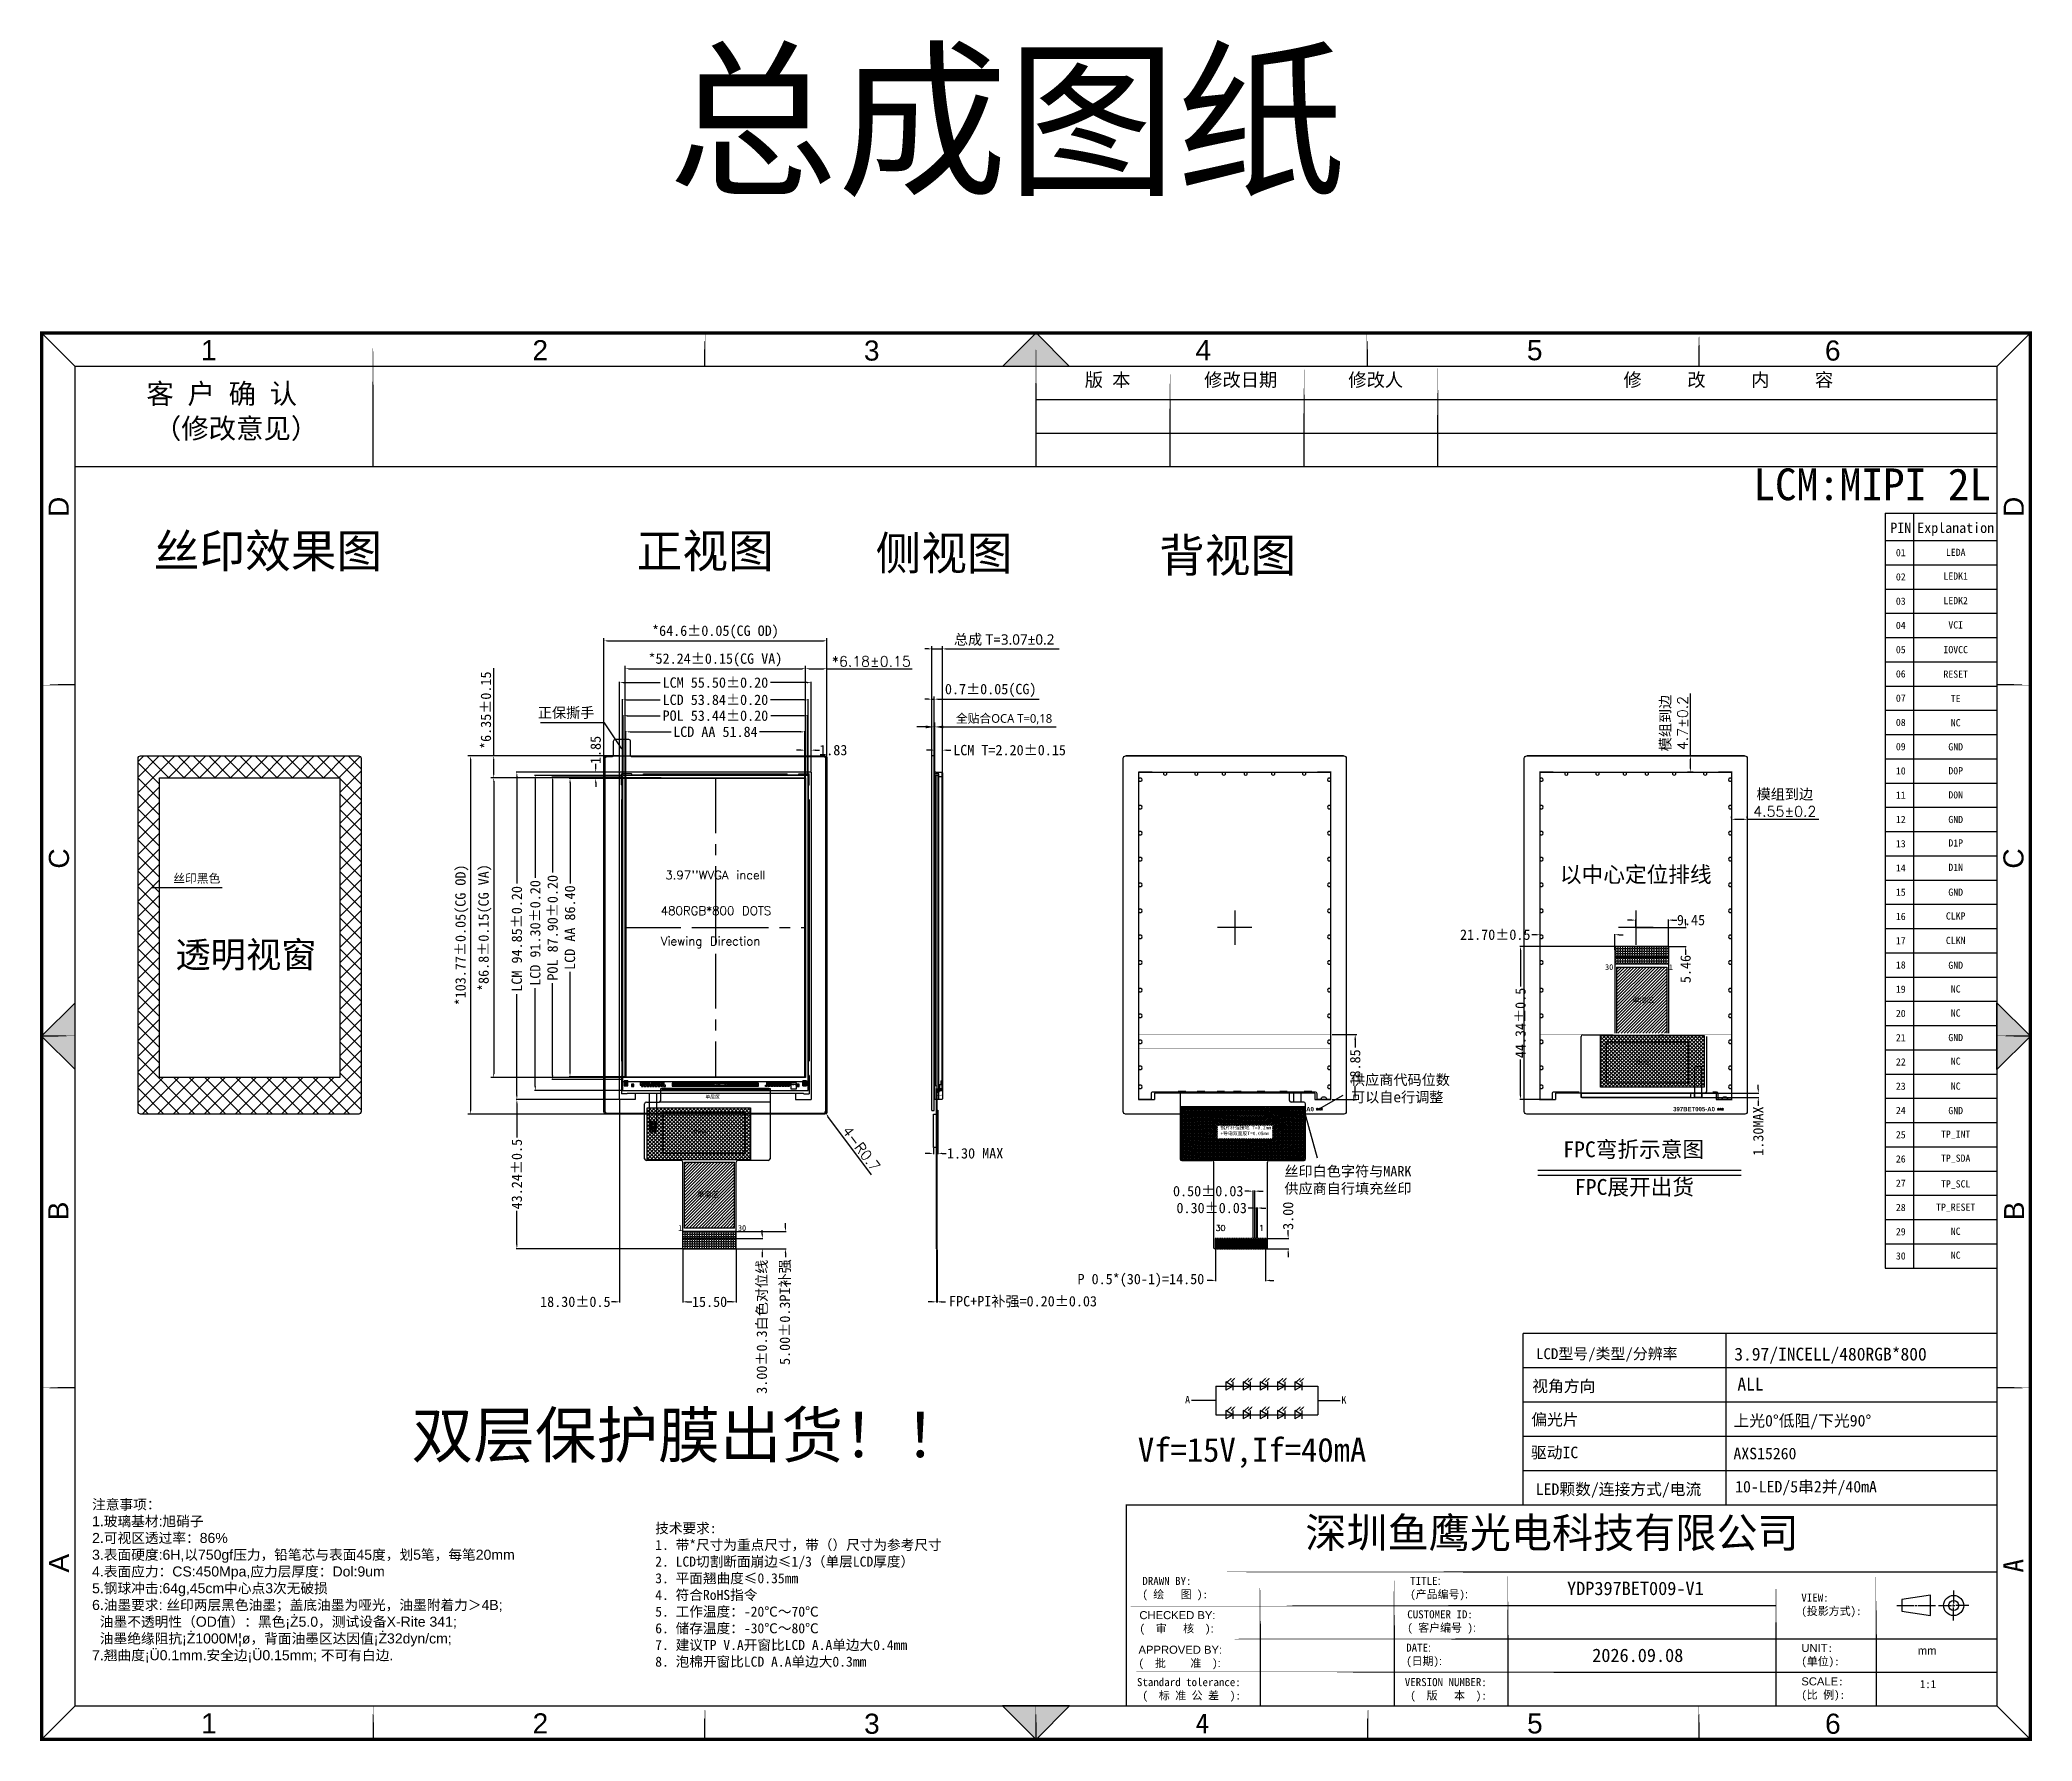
# Model space of a CAD drawing. Header units: millimetres. Extents: x 1862 to 2439, y 367 to 860.
import ezdxf
from ezdxf.enums import TextEntityAlignment as Align

# ---------------------------------------------------------------- set-up
doc = ezdxf.new("R2010")
doc.units = ezdxf.units.MM
doc.linetypes.add('CENTER', pattern=[50.8, 31.75, -6.35, 6.35, -6.35])
for name, color, linetype in [('', 7, 'Continuous'), ('1', 1, 'Continuous'), ('_U+56FE_U+5C42 1', 7, 'Continuous'), ('BL', 7, 'Continuous'), ('Cover lens', 6, 'Continuous'), ('dim', 4, 'Continuous'), ('DIM（标注）', 3, 'Continuous'), ('FPC', 7, 'Continuous'), ('LENS', 3, 'Continuous'), ('TJ', 150, 'Continuous'), ('保洁膜', 4, 'Continuous'), ('标 注', 3, 'Continuous'), ('鑫视界图框', 3, 'Continuous')]:
    doc.layers.add(name, color=color, linetype=linetype)
doc.layers.add('DIM-S', color=3, linetype='Continuous', lineweight=5)
doc.layers.add('LCD', color=1, linetype='Continuous', lineweight=18)
doc.styles.add('Arial', font='arial.ttf')
doc.styles.get("Standard").update_dxf_attribs({"font": 'txt', "bigfont": 'gbcbig.shx'})
doc.styles.add('仿宋', font='', dxfattribs={"height": 2.5})
doc.styles.add('宋', font='', dxfattribs={"height": 2})
doc.styles.add('宋体', font='')
doc.styles.add('样式 4', font='')
doc.styles.add('黑体', font='simhei.ttf')
doc.styles.get('仿宋').set_extended_font_data('FangSong_GB2312')
doc.styles.get('宋').set_extended_font_data('NSimSun')
doc.styles.get('宋体').set_extended_font_data('SimSun')
doc.styles.get('样式 4').set_extended_font_data('SimSun')
doc.dimstyles.new('ISO-25', dxfattribs={"dimtxt": 2.5, "dimasz": 2.5, "dimexe": 1.25, "dimexo": 0.625, "dimtad": 1, "dimtxsty": 'Standard', "dimcen": 2.5, "dimadec": 0, "dimazin": 0, "dimtfac": 1, "dimtmove": 0, "dimatfit": 3, "dimfxl": 1, "dimarcsym": 0})
doc.dimstyles.new('LYLCM', dxfattribs={"dimtxt": 3, "dimasz": 1.2, "dimexe": 0.2, "dimexo": 0.2, "dimgap": 0.09, "dimtad": 0, "dimzin": 0, "dimdsep": 46, "dimtxsty": '宋体', "dimcen": 0.1, "dimadec": 0, "dimazin": 0, "dimtfac": 1, "dimtofl": 0, "dimtmove": 0, "dimatfit": 0, "dimldrblk": 'CLOSEDBLANK', "dimfxl": 1, "dimtolj": 1, "dimtzin": 0, "dimarcsym": 0})
doc.dimstyles.new('无公差', dxfattribs={"dimtxt": 1.8, "dimasz": 1.5, "dimexe": 0.625, "dimexo": 0.625, "dimtad": 1, "dimzin": 9, "dimdsep": 46, "dimtxsty": 'Standard', "dimcen": 2.5, "dimclrd": 4, "dimclre": 4, "dimclrt": 4, "dimadec": 0, "dimazin": 2, "dimtp": 0.3, "dimtm": 0.3, "dimtfac": 1, "dimtmove": 0, "dimatfit": 3, "dimfxl": 1, "dimarcsym": 0})
doc.dimstyles.new('标准', dxfattribs={"dimtxt": 3, "dimasz": 1, "dimexe": 0.8, "dimexo": 0.3, "dimtad": 1, "dimdsep": 46, "dimtxsty": 'Standard', "dimcen": 1, "dimadec": 0, "dimazin": 2, "dimtfac": 1, "dimtmove": 0, "dimatfit": 3, "dimfxl": 1, "dimarcsym": 0})

# ---------------------------------------------------------------- blocks, each defined once
blk = doc.blocks.new('*D53')
at = {"layer": 'Defpoints', "color": 0}
for p in [(2083.9, 678.13), (2031.66, 641.59), (2083.9, 642.81)]:
    blk.add_point(p, dxfattribs=at)
at = {"layer": 'dim', "color": 0, "lineweight": -2}
for p, q in [((2031.66, 641.89), (2031.66, 678.93)), ((2032.66, 678.13), (2082.9, 678.13)), ((2083.9, 643.11), (2083.9, 678.93))]:
    blk.add_line(p, q, dxfattribs=at)
at = {"layer": 'dim', "color": 0}
for points in [[(2032.66, 678.3), (2032.66, 677.97), (2031.66, 678.13)], [(2082.9, 678.3), (2082.9, 677.97), (2083.9, 678.13)]]:
    blk.add_solid(points, dxfattribs=at)
at = {"layer": 'dim', "color": 0, "insert": (2057.78, 680.67), "char_height": 3, "attachment_point": 5, "style": '宋体'}
blk.add_mtext('\\A1;*52.24±0.15(CG VA)', dxfattribs=at)
blk = doc.blocks.new('*D54')
at = {"layer": 'Defpoints', "color": 0}
for p in [(2090.08, 686.22), (2025.48, 648.73), (2090.08, 650.9)]:
    blk.add_point(p, dxfattribs=at)
at = {"layer": 'dim', "color": 0, "lineweight": -2}
for p, q in [((2025.48, 649.03), (2025.48, 687.02)), ((2090.08, 651.2), (2090.08, 687.02)), ((2026.48, 686.22), (2089.08, 686.22))]:
    blk.add_line(p, q, dxfattribs=at)
at = {"layer": 'dim', "color": 0}
for points in [[(2026.48, 686.38), (2026.48, 686.05), (2025.48, 686.22)], [(2089.08, 686.38), (2089.08, 686.05), (2090.08, 686.22)]]:
    blk.add_solid(points, dxfattribs=at)
at = {"layer": 'dim', "color": 0, "insert": (2057.78, 688.75), "char_height": 3, "attachment_point": 5, "style": '宋体'}
blk.add_mtext('\\A1;*64.6±0.05(CG OD)', dxfattribs=at)
blk = doc.blocks.new('*D55')
at = {"layer": 'Defpoints', "color": 0, "transparency": 16777216}
for p in [(2090.08, 678.13), (2090.08, 650.9), (2083.9, 642.81)]:
    blk.add_point(p, dxfattribs=at)
at = {"layer": 'dim', "color": 0, "lineweight": -2, "transparency": 16777216}
for p, q in [((2083.9, 643.11), (2083.9, 678.93)), ((2084.9, 678.13), (2089.08, 678.13)), ((2090.08, 651.2), (2090.08, 678.93)), ((2090.08, 678.13), (2114.83, 678.13))]:
    blk.add_line(p, q, dxfattribs=at)
at = {"layer": 'dim', "color": 0, "transparency": 16777216}
for points in [[(2084.9, 678.3), (2084.9, 677.97), (2083.9, 678.13)], [(2089.08, 678.3), (2089.08, 677.97), (2090.08, 678.13)]]:
    blk.add_solid(points, dxfattribs=at)
at = {"layer": 'dim', "color": 0, "transparency": 16777216, "insert": (2102.95, 680.26), "char_height": 3, "attachment_point": 5}
blk.add_mtext('\\A1;*6.18±0.15', dxfattribs=at)
blk = doc.blocks.new('*D56')
at = {"layer": 'Defpoints', "color": 0}
for p in [(2042.37, 646.54), (1993.54, 559.74), (2036.83, 559.74)]:
    blk.add_point(p, dxfattribs=at)
at = {"layer": 'dim', "color": 0, "lineweight": -2}
for p, q in [((2042.07, 646.54), (1992.74, 646.54)), ((1993.54, 645.54), (1993.54, 560.74)), ((2036.53, 559.74), (1992.74, 559.74))]:
    blk.add_line(p, q, dxfattribs=at)
at = {"layer": 'dim', "color": 0}
for points in [[(1993.37, 645.54), (1993.7, 645.54), (1993.54, 646.54)], [(1993.37, 560.74), (1993.7, 560.74), (1993.54, 559.74)]]:
    blk.add_solid(points, dxfattribs=at)
at = {"layer": 'dim', "color": 0, "insert": (1991, 603.14), "char_height": 3, "attachment_point": 5, "rotation": 90, "style": '宋体'}
blk.add_mtext('\\A1;*86.8±0.15(CG VA)', dxfattribs=at)
blk = doc.blocks.new('*D57')
at = {"layer": 'Defpoints', "color": 0}
for p in [(2030.19, 652.89), (1986.85, 549.12), (2033.15, 549.12)]:
    blk.add_point(p, dxfattribs=at)
at = {"layer": 'dim', "color": 0, "lineweight": -2}
for p, q in [((2029.89, 652.89), (1986.05, 652.89)), ((1986.85, 651.89), (1986.85, 550.12)), ((2032.85, 549.12), (1986.05, 549.12))]:
    blk.add_line(p, q, dxfattribs=at)
at = {"layer": 'dim', "color": 0}
for points in [[(1986.68, 651.89), (1987.02, 651.89), (1986.85, 652.89)], [(1986.68, 550.12), (1987.02, 550.12), (1986.85, 549.12)]]:
    blk.add_solid(points, dxfattribs=at)
at = {"layer": 'dim', "color": 0, "insert": (1984.31, 601.01), "char_height": 3, "attachment_point": 5, "rotation": 90, "style": '宋体'}
blk.add_mtext('\\A1;*103.77±0.05(CG OD)', dxfattribs=at)
blk = doc.blocks.new('*D58')
at = {"layer": 'Defpoints', "color": 0}
for p in [(1993.54, 652.89), (2030.19, 652.89), (2042.37, 646.54)]:
    blk.add_point(p, dxfattribs=at)
at = {"layer": 'dim', "color": 0, "lineweight": -2}
for p, q in [((1993.54, 652.89), (1993.54, 678.32)), ((2029.89, 652.89), (1992.74, 652.89)), ((2042.07, 646.54), (1992.74, 646.54)), ((1993.54, 647.54), (1993.54, 651.89))]:
    blk.add_line(p, q, dxfattribs=at)
at = {"layer": 'dim', "color": 0}
for points in [[(1993.37, 651.89), (1993.7, 651.89), (1993.54, 652.89)], [(1993.37, 647.54), (1993.7, 647.54), (1993.54, 646.54)]]:
    blk.add_solid(points, dxfattribs=at)
at = {"layer": 'dim', "color": 0, "insert": (1991.29, 666.11), "char_height": 3, "attachment_point": 5, "rotation": 90, "style": '宋体'}
blk.add_mtext('\\A1;*6.35±0.15', dxfattribs=at)
blk = doc.blocks.new('*D59')
at = {"layer": 'Defpoints', "color": 0}
for p in [(2121.18, 669.32), (2120.48, 649.54), (2121.18, 646.7)]:
    blk.add_point(p, dxfattribs=at)
at = {"layer": 'dim', "color": 0, "lineweight": -2}
for p, q in [((2120.48, 649.84), (2120.48, 670.12)), ((2121.18, 647), (2121.18, 670.12)), ((2119.48, 669.32), (2118.48, 669.32)), ((2120.48, 669.32), (2121.18, 669.32)), ((2122.18, 669.32), (2151.55, 669.32))]:
    blk.add_line(p, q, dxfattribs=at)
at = {"layer": 'dim', "color": 0}
for points in [[(2119.48, 669.48), (2119.48, 669.15), (2120.48, 669.32)], [(2122.18, 669.48), (2122.18, 669.15), (2121.18, 669.32)]]:
    blk.add_solid(points, dxfattribs=at)
at = {"layer": 'dim', "color": 0, "insert": (2137.55, 671.85), "char_height": 3, "attachment_point": 5, "style": '宋体'}
blk.add_mtext('\\A1;0.7±0.05(CG)', dxfattribs=at)
blk = doc.blocks.new('*D60')
at = {"layer": 'Defpoints', "color": 0, "transparency": 16777216}
for p in [(2089.38, 549.82), (2089.8, 549.26)]:
    blk.add_point(p, dxfattribs=at)
at = {"layer": 'dim', "color": 0, "lineweight": -2, "transparency": 16777216}
for p, q in [((2089.38, 549.82), (2089.8, 549.26)), ((2103.05, 531.53), (2090.39, 548.46))]:
    blk.add_line(p, q, dxfattribs=at)
at = {"layer": 'dim', "color": 0, "transparency": 16777216}
blk.add_solid([(2090.53, 548.56), (2090.26, 548.36), (2089.8, 549.26)], dxfattribs=at)
at = {"layer": 'dim', "color": 0, "transparency": 16777216, "insert": (2100.04, 539.11), "char_height": 3, "attachment_point": 5, "rotation": 306.76632}
blk.add_mtext('4-R0.7', dxfattribs=at)
blk = doc.blocks.new('*D65')
at = {"layer": 'Defpoints', "color": 0}
for p in [(2085.53, 674.11), (2030.03, 648.19), (2085.53, 648.19)]:
    blk.add_point(p, dxfattribs=at)
at = {"layer": 'DIM（标注）', "color": 0, "lineweight": -2}
for p, q in [((2030.03, 648.39), (2030.03, 674.31)), ((2031.23, 674.11), (2041.77, 674.11)), ((2084.33, 674.11), (2073.78, 674.11)), ((2085.53, 648.39), (2085.53, 674.31))]:
    blk.add_line(p, q, dxfattribs=at)
at = {"layer": 'DIM（标注）', "color": 0}
for points in [[(2031.23, 674.31), (2031.23, 673.91), (2030.03, 674.11)], [(2084.33, 674.31), (2084.33, 673.91), (2085.53, 674.11)]]:
    blk.add_solid(points, dxfattribs=at)
at = {"layer": 'DIM（标注）', "color": 0, "insert": (2057.78, 674.11), "char_height": 3, "attachment_point": 5, "style": '宋体'}
blk.add_mtext('\\A1;LCM 55.50%%P0.20', dxfattribs=at)
blk = doc.blocks.new('_ClosedBlank')
at = {"color": 0, "linetype": 'ByBlock', "lineweight": -2}
for p, q in [((-1, 0.17), (0, 0)), ((-1, 0.17), (-1, -0.17)), ((0, 0), (-1, -0.17))]:
    blk.add_line(p, q, dxfattribs=at)
blk = doc.blocks.new('*D66')
at = {"layer": 'Defpoints', "color": 0, "transparency": 16777216}
for p in [(2030.03, 648.19), (2000.25, 553.34), (2030.03, 553.34)]:
    blk.add_point(p, dxfattribs=at)
at = {"layer": 'DIM（标注）', "color": 0, "lineweight": -2, "transparency": 16777216}
for p, q in [((2029.83, 648.19), (2000.05, 648.19)), ((2000.25, 646.99), (2000.25, 615.88)), ((2000.25, 554.54), (2000.25, 583.87)), ((2029.83, 553.34), (2000.05, 553.34))]:
    blk.add_line(p, q, dxfattribs=at)
at = {"layer": 'DIM（标注）', "color": 0, "transparency": 16777216}
for points in [[(2000.05, 646.99), (2000.45, 646.99), (2000.25, 648.19)], [(2000.05, 554.54), (2000.45, 554.54), (2000.25, 553.34)]]:
    blk.add_solid(points, dxfattribs=at)
at = {"layer": 'DIM（标注）', "color": 0, "transparency": 16777216, "insert": (2000.25, 599.88), "char_height": 3, "attachment_point": 5, "rotation": 90, "style": '宋体'}
blk.add_mtext('\\A1;LCM 94.85%%P0.20', dxfattribs=at)
blk = doc.blocks.new('*D67')
at = {"layer": 'Defpoints', "color": 0}
for p in [(2031.86, 659.85), (2031.86, 646.34), (2083.7, 646.34)]:
    blk.add_point(p, dxfattribs=at)
at = {"layer": 'DIM（标注）', "color": 0, "lineweight": -2}
for p, q in [((2031.86, 646.54), (2031.86, 660.05)), ((2033.06, 659.85), (2044.96, 659.85)), ((2082.5, 659.85), (2070.6, 659.85)), ((2083.7, 646.54), (2083.7, 660.05))]:
    blk.add_line(p, q, dxfattribs=at)
at = {"layer": 'DIM（标注）', "color": 0}
for points in [[(2033.06, 660.05), (2033.06, 659.65), (2031.86, 659.85)], [(2082.5, 660.05), (2082.5, 659.65), (2083.7, 659.85)]]:
    blk.add_solid(points, dxfattribs=at)
at = {"layer": 'DIM（标注）', "color": 0, "insert": (2057.78, 659.85), "char_height": 3, "attachment_point": 5, "style": '宋体'}
blk.add_mtext('\\A1;LCD AA 51.84', dxfattribs=at)
blk = doc.blocks.new('*D68')
at = {"layer": 'Defpoints', "color": 0}
for p in [(2031.86, 646.34), (2015.65, 559.94), (2031.86, 559.94)]:
    blk.add_point(p, dxfattribs=at)
at = {"layer": 'DIM（标注）', "color": 0, "lineweight": -2}
for p, q in [((2031.66, 646.34), (2015.45, 646.34)), ((2015.65, 645.14), (2015.65, 615.93)), ((2015.65, 561.14), (2015.65, 590.36)), ((2031.66, 559.94), (2015.45, 559.94))]:
    blk.add_line(p, q, dxfattribs=at)
at = {"layer": 'DIM（标注）', "color": 0}
for points in [[(2015.45, 645.14), (2015.85, 645.14), (2015.65, 646.34)], [(2015.45, 561.14), (2015.85, 561.14), (2015.65, 559.94)]]:
    blk.add_solid(points, dxfattribs=at)
at = {"layer": 'DIM（标注）', "color": 0, "insert": (2015.65, 603.14), "char_height": 3, "attachment_point": 5, "rotation": 90, "style": '宋体'}
blk.add_mtext('\\A1;LCD AA 86.40', dxfattribs=at)
blk = doc.blocks.new('*D69')
at = {"layer": 'Defpoints', "color": 0, "transparency": 16777216}
for p in [(2085.53, 654.55), (2085.53, 648.19), (2083.7, 646.34)]:
    blk.add_point(p, dxfattribs=at)
at = {"layer": 'DIM（标注）', "color": 0, "lineweight": -2, "transparency": 16777216}
for p, q in [((2082.5, 654.55), (2081.3, 654.55)), ((2083.7, 646.54), (2083.7, 654.75)), ((2085.53, 648.39), (2085.53, 654.75)), ((2086.73, 654.55), (2087.93, 654.55))]:
    blk.add_line(p, q, dxfattribs=at)
at = {"layer": 'DIM（标注）', "color": 0, "transparency": 16777216}
for points in [[(2082.5, 654.75), (2082.5, 654.35), (2083.7, 654.55)], [(2086.73, 654.75), (2086.73, 654.35), (2085.53, 654.55)]]:
    blk.add_solid(points, dxfattribs=at)
at = {"layer": 'DIM（标注）', "color": 0, "transparency": 16777216, "insert": (2091.93, 654.55), "char_height": 3, "attachment_point": 5, "style": '宋体'}
blk.add_mtext('\\A1;1.83', dxfattribs=at)
blk = doc.blocks.new('*D70')
at = {"layer": 'Defpoints', "color": 0, "transparency": 16777216}
for p in [(2023.09, 648.19), (2030.03, 648.19), (2031.86, 646.34)]:
    blk.add_point(p, dxfattribs=at)
at = {"layer": 'DIM（标注）', "color": 0, "lineweight": -2, "transparency": 16777216}
for p, q in [((2029.83, 648.19), (2022.89, 648.19)), ((2023.09, 649.39), (2023.09, 650.59)), ((2031.66, 646.34), (2022.89, 646.34)), ((2023.09, 645.14), (2023.09, 643.94))]:
    blk.add_line(p, q, dxfattribs=at)
at = {"layer": 'DIM（标注）', "color": 0, "transparency": 16777216}
for points in [[(2022.89, 649.39), (2023.29, 649.39), (2023.09, 648.19)], [(2022.89, 645.14), (2023.29, 645.14), (2023.09, 646.34)]]:
    blk.add_solid(points, dxfattribs=at)
at = {"layer": 'DIM（标注）', "color": 0, "transparency": 16777216, "insert": (2023.09, 654.6), "char_height": 3, "attachment_point": 5, "rotation": 90, "style": '宋体'}
blk.add_mtext('\\A1;1.85', dxfattribs=at)
blk = doc.blocks.new('*D71')
at = {"layer": 'Defpoints', "color": 0}
for p in [(2005.59, 647.24), (2030.86, 647.24), (2030.86, 555.94)]:
    blk.add_point(p, dxfattribs=at)
at = {"layer": 'DIM（标注）', "color": 0, "lineweight": -2}
for p, q in [((2030.66, 647.24), (2005.39, 647.24)), ((2005.59, 646.04), (2005.59, 617.6)), ((2005.59, 557.14), (2005.59, 585.59)), ((2030.66, 555.94), (2005.39, 555.94))]:
    blk.add_line(p, q, dxfattribs=at)
at = {"layer": 'DIM（标注）', "color": 0}
for points in [[(2005.39, 646.04), (2005.79, 646.04), (2005.59, 647.24)], [(2005.39, 557.14), (2005.79, 557.14), (2005.59, 555.94)]]:
    blk.add_solid(points, dxfattribs=at)
at = {"layer": 'DIM（标注）', "color": 0, "insert": (2005.59, 601.59), "char_height": 3, "attachment_point": 5, "rotation": 90, "style": '宋体'}
blk.add_mtext('\\A1;LCD 91.30%%P0.20', dxfattribs=at)
blk = doc.blocks.new('*D72')
at = {"layer": 'Defpoints', "color": 0}
for p in [(2084.7, 669.11), (2030.86, 647.24), (2084.7, 647.24)]:
    blk.add_point(p, dxfattribs=at)
at = {"layer": 'DIM（标注）', "color": 0, "lineweight": -2}
for p, q in [((2030.86, 647.44), (2030.86, 669.31)), ((2032.06, 669.11), (2041.77, 669.11)), ((2083.5, 669.11), (2073.78, 669.11)), ((2084.7, 647.44), (2084.7, 669.31))]:
    blk.add_line(p, q, dxfattribs=at)
at = {"layer": 'DIM（标注）', "color": 0}
for points in [[(2032.06, 669.31), (2032.06, 668.91), (2030.86, 669.11)], [(2083.5, 669.31), (2083.5, 668.91), (2084.7, 669.11)]]:
    blk.add_solid(points, dxfattribs=at)
at = {"layer": 'DIM（标注）', "color": 0, "insert": (2057.78, 669.11), "char_height": 3, "attachment_point": 5, "style": '宋体'}
blk.add_mtext('\\A1;LCD 53.84%%P0.20', dxfattribs=at)
blk = doc.blocks.new('*D73')
at = {"layer": 'Defpoints', "color": 0}
for p in [(2084.5, 664.52), (2031.06, 647.04), (2084.5, 647.04)]:
    blk.add_point(p, dxfattribs=at)
at = {"layer": 'DIM（标注）', "color": 0, "lineweight": -2}
for p, q in [((2031.06, 647.24), (2031.06, 664.72)), ((2032.26, 664.52), (2041.76, 664.52)), ((2083.3, 664.52), (2073.8, 664.52)), ((2084.5, 647.24), (2084.5, 664.72))]:
    blk.add_line(p, q, dxfattribs=at)
at = {"layer": 'DIM（标注）', "color": 0}
for points in [[(2032.26, 664.72), (2032.26, 664.32), (2031.06, 664.52)], [(2083.3, 664.72), (2083.3, 664.32), (2084.5, 664.52)]]:
    blk.add_solid(points, dxfattribs=at)
at = {"layer": 'DIM（标注）', "color": 0, "insert": (2057.78, 664.52), "char_height": 3, "attachment_point": 5, "style": '宋体'}
blk.add_mtext('\\A1;POL 53.44%%P0.20', dxfattribs=at)
blk = doc.blocks.new('*D74')
at = {"layer": 'Defpoints', "color": 0}
for p in [(2031.06, 647.04), (2010.62, 559.14), (2031.06, 559.14)]:
    blk.add_point(p, dxfattribs=at)
at = {"layer": 'DIM（标注）', "color": 0, "lineweight": -2}
for p, q in [((2030.86, 647.04), (2010.42, 647.04)), ((2010.62, 645.84), (2010.62, 619.11)), ((2010.62, 560.34), (2010.62, 587.07)), ((2030.86, 559.14), (2010.42, 559.14))]:
    blk.add_line(p, q, dxfattribs=at)
at = {"layer": 'DIM（标注）', "color": 0}
for points in [[(2010.42, 645.84), (2010.82, 645.84), (2010.62, 647.04)], [(2010.42, 560.34), (2010.82, 560.34), (2010.62, 559.14)]]:
    blk.add_solid(points, dxfattribs=at)
at = {"layer": 'DIM（标注）', "color": 0, "insert": (2010.62, 603.09), "char_height": 3, "attachment_point": 5, "rotation": 90, "style": '宋体'}
blk.add_mtext('\\A1;POL 87.90%%P0.20', dxfattribs=at)
blk = doc.blocks.new('LCD')
at = {"color": 6}
for p, q in [((7370.54, -447.29), (7370.54, -538.59)), ((7424.38, -538.59), (7424.38, -447.29)), ((7422.78, -537.19), (7422.78, -535.79)), ((7422.78, -535.79), (7423.43, -535.79)), ((7423.43, -535.8), (7422.8, -535.8)), ((7422.8, -535.8), (7422.8, -535.82)), ((7422.8, -535.82), (7423.43, -535.82)), ((7423.43, -535.83), (7422.8, -535.83)), ((7422.8, -535.83), (7422.8, -535.85)), ((7422.8, -535.85), (7423.43, -535.85)), ((7423.43, -535.86), (7422.8, -535.86)), ((7422.8, -535.86), (7422.8, -535.88)), ((7422.8, -535.88), (7423.43, -535.88)), ((7423.43, -535.89), (7422.8, -535.89)), ((7422.8, -535.89), (7422.8, -535.91)), ((7422.8, -535.91), (7423.43, -535.91)), ((7423.43, -535.92), (7422.8, -535.92)), ((7422.8, -535.92), (7422.8, -535.94)), ((7422.8, -535.94), (7423.43, -535.94)), ((7423.43, -535.95), (7422.8, -535.95)), ((7422.8, -535.95), (7422.8, -535.97)), ((7422.8, -535.97), (7423.43, -535.97)), ((7423.43, -536.31), (7423.13, -536.31)), ((7423.13, -536.31), (7423.13, -536.71)), ((7423.13, -536.71), (7423.3, -536.71)), ((7423.21, -536.77), (7423.15, -536.84)), ((7423.15, -536.84), (7423.15, -536.87)), ((7423.18, -536.86), (7423.23, -536.81)), ((7423.18, -536.87), (7423.18, -536.86)), ((7423.3, -536.77), (7423.21, -536.77)), ((7423.23, -536.81), (7423.3, -536.81)), ((7423.3, -536.71), (7423.3, -536.77)), ((7423.3, -536.77), (7423.3, -536.71)), ((7423.3, -536.71), (7423.58, -536.71)), ((7423.31, -536.77), (7423.3, -536.77)), ((7423.3, -536.81), (7423.35, -536.86)), ((7423.38, -536.84), (7423.31, -536.77)), ((7423.35, -536.86), (7423.35, -536.99)), ((7423.38, -537.01), (7423.38, -536.84)), ((7423.43, -535.79), (7423.43, -535.8)), ((7423.43, -535.8), (7423.43, -535.79)), ((7423.43, -535.79), (7423.88, -535.79)), ((7423.87, -535.8), (7423.43, -535.8)), ((7423.43, -535.82), (7423.43, -535.83)), ((7423.43, -535.83), (7423.43, -535.82)), ((7423.43, -535.82), (7423.87, -535.82)), ((7423.87, -535.83), (7423.43, -535.83)), ((7423.43, -535.85), (7423.43, -535.86)), ((7423.43, -535.86), (7423.43, -535.85)), ((7423.43, -535.85), (7423.87, -535.85)), ((7423.87, -535.86), (7423.43, -535.86)), ((7423.43, -535.88), (7423.43, -535.89)), ((7423.43, -535.89), (7423.43, -535.88)), ((7423.43, -535.88), (7423.87, -535.88)), ((7423.87, -535.89), (7423.43, -535.89)), ((7423.43, -535.91), (7423.43, -535.92)), ((7423.43, -535.92), (7423.43, -535.91)), ((7423.43, -535.91), (7423.87, -535.91)), ((7423.87, -535.92), (7423.43, -535.92)), ((7423.43, -535.94), (7423.43, -535.95)), ((7423.43, -535.95), (7423.43, -535.94)), ((7423.43, -535.94), (7423.87, -535.94)), ((7423.87, -535.95), (7423.43, -535.95)), ((7423.43, -535.97), (7423.43, -536.31)), ((7423.43, -536.31), (7423.43, -535.97)), ((7423.43, -535.97), (7423.87, -535.97)), ((7423.53, -536.31), (7423.43, -536.31)), ((7423.51, -536.77), (7423.44, -536.84)), ((7423.44, -536.84), (7423.44, -537.07)), ((7423.58, -536.77), (7423.51, -536.77)), ((7423.53, -536.71), (7423.53, -536.31)), ((7423.58, -536.71), (7423.53, -536.71)), ((7423.58, -536.71), (7423.58, -536.77)), ((7423.58, -536.77), (7423.58, -536.71)), ((7423.61, -536.77), (7423.58, -536.77)), ((7423.67, -536.84), (7423.61, -536.77)), ((7423.67, -537.07), (7423.67, -536.84)), ((7423.87, -535.82), (7423.87, -535.8)), ((7423.87, -535.85), (7423.87, -535.83)), ((7423.87, -535.88), (7423.87, -535.86)), ((7423.87, -535.91), (7423.87, -535.89)), ((7423.87, -535.94), (7423.87, -535.92)), ((7423.87, -535.97), (7423.87, -535.95)), ((7423.88, -535.79), (7423.88, -537.19)), ((7370.54, -538.59), (7424.38, -538.59)), ((7423.88, -537.19), (7422.78, -537.19)), ((7423.15, -536.87), (7423.18, -536.87)), ((7423.25, -536.94), (7423.15, -536.94)), ((7423.15, -536.94), (7423.15, -537.01)), ((7423.15, -537.01), (7423.21, -537.07)), ((7423.18, -536.99), (7423.18, -536.97)), ((7423.18, -536.97), (7423.25, -536.97)), ((7423.23, -537.04), (7423.18, -536.99)), ((7423.21, -537.07), (7423.31, -537.07)), ((7423.3, -537.04), (7423.23, -537.04)), ((7423.25, -536.97), (7423.25, -536.94)), ((7423.35, -536.99), (7423.3, -537.04)), ((7423.31, -537.07), (7423.38, -537.01)), ((7423.44, -537.07), (7423.47, -537.07)), ((7423.47, -537.07), (7423.47, -536.97)), ((7423.47, -536.97), (7423.64, -536.97)), ((7423.64, -536.97), (7423.64, -537.07)), ((7423.64, -537.07), (7423.67, -537.07))]:
    blk.add_line(p, q, dxfattribs=at)
at = {"color": 6, "linetype": 'CENTER', "ltscale": 0.5}
for p, q in [((7397.46, -448.19), (7397.46, -534.59)), ((7371.54, -491.39), (7423.38, -491.39))]:
    blk.add_line(p, q, dxfattribs=at)
at = {"color": 6}
for points in [[(7370.54, -535.99), (7424.38, -535.99), (7424.38, -447.29), (7370.54, -447.29)], [(7371.54, -534.59), (7423.38, -534.59), (7423.38, -448.19), (7371.54, -448.19)], [(7371.04, -537.19), (7372.14, -537.19), (7372.14, -535.79), (7371.49, -535.79), (7371.49, -535.8), (7372.13, -535.8), (7372.13, -535.82), (7371.49, -535.82), (7371.49, -535.83), (7372.13, -535.83), (7372.13, -535.85), (7371.49, -535.85), (7371.49, -535.86), (7372.13, -535.86), (7372.13, -535.88), (7371.49, -535.88), (7371.49, -535.89), (7372.13, -535.89), (7372.13, -535.91), (7371.49, -535.91), (7371.49, -535.92), (7372.13, -535.92), (7372.13, -535.94), (7371.49, -535.94), (7371.49, -535.95), (7372.13, -535.95), (7372.13, -535.97), (7371.49, -535.97), (7371.49, -536.31), (7371.79, -536.31), (7371.79, -536.71), (7371.62, -536.71), (7371.62, -536.77), (7371.71, -536.77), (7371.78, -536.84), (7371.78, -536.87), (7371.74, -536.87), (7371.74, -536.86), (7371.69, -536.81), (7371.63, -536.81), (7371.58, -536.86), (7371.58, -536.99), (7371.63, -537.04), (7371.69, -537.04), (7371.74, -536.99), (7371.74, -536.97), (7371.68, -536.97), (7371.68, -536.94), (7371.78, -536.94), (7371.78, -537.01), (7371.71, -537.07), (7371.61, -537.07), (7371.54, -537.01), (7371.54, -536.84), (7371.61, -536.77), (7371.62, -536.77), (7371.62, -536.71), (7371.34, -536.71), (7371.34, -536.77), (7371.42, -536.77), (7371.48, -536.84), (7371.48, -537.07), (7371.45, -537.07), (7371.45, -536.97), (7371.28, -536.97), (7371.28, -537.07), (7371.25, -537.07), (7371.25, -536.84), (7371.32, -536.77), (7371.34, -536.77), (7371.34, -536.71), (7371.39, -536.71), (7371.39, -536.31), (7371.49, -536.31), (7371.49, -535.97), (7371.06, -535.97), (7371.06, -535.95), (7371.49, -535.95), (7371.49, -535.94), (7371.06, -535.94), (7371.06, -535.92), (7371.49, -535.92), (7371.49, -535.91), (7371.06, -535.91), (7371.06, -535.89), (7371.49, -535.89), (7371.49, -535.88), (7371.06, -535.88), (7371.06, -535.86), (7371.49, -535.86), (7371.49, -535.85), (7371.06, -535.85), (7371.06, -535.83), (7371.49, -535.83), (7371.49, -535.82), (7371.06, -535.82), (7371.06, -535.8), (7371.49, -535.8), (7371.49, -535.79), (7371.04, -535.79)], [(7371.04, -537.19), (7372.14, -537.19), (7372.14, -535.79), (7371.04, -535.79)], [(7371.4, -536.81), (7371.33, -536.81), (7371.28, -536.86), (7371.28, -536.94), (7371.45, -536.94), (7371.45, -536.86)], [(7371.49, -536.61), (7371.69, -536.61), (7371.69, -536.41), (7371.49, -536.41)], [(7373.17, -537.44), (7373.87, -537.44), (7373.87, -536.74), (7373.17, -536.74)], [(7373.57, -536.84), (7373.47, -536.84), (7373.47, -537.04), (7373.27, -537.04), (7373.27, -537.14), (7373.47, -537.14), (7373.47, -537.34), (7373.57, -537.34), (7373.57, -537.14), (7373.77, -537.14), (7373.77, -537.04), (7373.57, -537.04)], [(7375.71, -536.63), (7375.72, -536.64), (7376.2, -536.64), (7376.21, -536.63), (7376.21, -536.3), (7376.2, -536.29), (7375.72, -536.29), (7375.71, -536.3)], [(7375.71, -537.02), (7375.71, -537.02), (7375.85, -537.02), (7375.86, -537.02), (7375.86, -536.65), (7375.85, -536.65), (7375.8, -536.65), (7375.8, -536.73), (7375.81, -536.73), (7375.83, -536.74), (7375.83, -536.78), (7375.81, -536.79), (7375.8, -536.79), (7375.8, -536.77), (7375.81, -536.77), (7375.81, -536.77), (7375.81, -536.75), (7375.81, -536.74), (7375.8, -536.74), (7375.79, -536.75), (7375.79, -536.76), (7375.78, -536.76), (7375.78, -536.76), (7375.78, -536.76), (7375.77, -536.76), (7375.77, -536.75), (7375.77, -536.75), (7375.77, -536.8), (7375.8, -536.8), (7375.83, -536.82), (7375.83, -536.83), (7375.8, -536.86), (7375.75, -536.86), (7375.75, -536.87), (7375.75, -536.87), (7375.75, -536.89), (7375.83, -536.89), (7375.83, -536.91), (7375.8, -536.91), (7375.8, -536.94), (7375.81, -536.94), (7375.83, -536.95), (7375.83, -536.99), (7375.81, -537), (7375.8, -537), (7375.8, -536.98), (7375.81, -536.98), (7375.81, -536.98), (7375.81, -536.96), (7375.81, -536.95), (7375.79, -536.95), (7375.79, -536.96), (7375.79, -536.99), (7375.78, -536.99), (7375.78, -537), (7375.75, -537), (7375.74, -536.99), (7375.74, -536.95), (7375.75, -536.94), (7375.76, -536.94), (7375.76, -536.95), (7375.76, -536.95), (7375.75, -536.96), (7375.75, -536.98), (7375.76, -536.98), (7375.77, -536.98), (7375.77, -536.98), (7375.77, -536.95), (7375.78, -536.94), (7375.8, -536.94), (7375.8, -536.91), (7375.75, -536.91), (7375.75, -536.93), (7375.74, -536.93), (7375.74, -536.87), (7375.75, -536.87), (7375.75, -536.86), (7375.74, -536.86), (7375.74, -536.84), (7375.79, -536.84), (7375.81, -536.83), (7375.79, -536.81), (7375.74, -536.81), (7375.74, -536.8), (7375.77, -536.8), (7375.77, -536.75), (7375.77, -536.74), (7375.76, -536.74), (7375.75, -536.75), (7375.75, -536.77), (7375.76, -536.77), (7375.76, -536.77), (7375.76, -536.79), (7375.75, -536.79), (7375.74, -536.78), (7375.74, -536.74), (7375.75, -536.73), (7375.77, -536.73), (7375.78, -536.73), (7375.79, -536.73), (7375.8, -536.73), (7375.8, -536.65), (7375.78, -536.65), (7375.78, -536.67), (7375.79, -536.68), (7375.79, -536.68), (7375.79, -536.7), (7375.77, -536.7), (7375.77, -536.68), (7375.78, -536.67), (7375.78, -536.65), (7375.71, -536.65), (7375.71, -536.65)], [(7376.06, -537.02), (7376.06, -537.02), (7376.2, -537.02), (7376.21, -537.02), (7376.21, -536.65), (7376.2, -536.65), (7376.17, -536.65), (7376.17, -536.68), (7376.18, -536.68), (7376.18, -536.71), (7376.16, -536.71), (7376.16, -536.7), (7376.12, -536.7), (7376.12, -536.72), (7376.15, -536.72), (7376.18, -536.74), (7376.18, -536.75), (7376.15, -536.78), (7376.1, -536.78), (7376.1, -536.79), (7376.1, -536.79), (7376.1, -536.81), (7376.18, -536.81), (7376.18, -536.83), (7376.15, -536.83), (7376.15, -536.86), (7376.16, -536.86), (7376.18, -536.87), (7376.18, -536.91), (7376.16, -536.92), (7376.15, -536.92), (7376.15, -536.9), (7376.16, -536.9), (7376.16, -536.9), (7376.16, -536.88), (7376.16, -536.88), (7376.14, -536.88), (7376.14, -536.88), (7376.14, -536.91), (7376.13, -536.91), (7376.13, -536.97), (7376.15, -536.97), (7376.15, -536.99), (7376.13, -537), (7376.12, -536.99), (7376.12, -536.97), (7376.13, -536.97), (7376.13, -536.91), (7376.13, -536.92), (7376.1, -536.92), (7376.09, -536.91), (7376.09, -536.87), (7376.1, -536.86), (7376.11, -536.86), (7376.11, -536.88), (7376.11, -536.88), (7376.1, -536.88), (7376.1, -536.9), (7376.11, -536.9), (7376.12, -536.9), (7376.12, -536.9), (7376.12, -536.87), (7376.13, -536.86), (7376.15, -536.86), (7376.15, -536.83), (7376.1, -536.83), (7376.1, -536.85), (7376.09, -536.85), (7376.09, -536.79), (7376.1, -536.79), (7376.1, -536.78), (7376.09, -536.78), (7376.09, -536.76), (7376.14, -536.76), (7376.16, -536.75), (7376.14, -536.74), (7376.09, -536.74), (7376.09, -536.72), (7376.12, -536.72), (7376.12, -536.7), (7376.11, -536.7), (7376.11, -536.71), (7376.1, -536.71), (7376.09, -536.7), (7376.09, -536.68), (7376.16, -536.68), (7376.16, -536.68), (7376.17, -536.68), (7376.17, -536.65), (7376.06, -536.65), (7376.06, -536.65)], [(7376.51, -536.63), (7376.52, -536.64), (7377, -536.64), (7377.01, -536.63), (7377.01, -536.3), (7377, -536.29), (7376.52, -536.29), (7376.51, -536.3)], [(7376.51, -537.02), (7376.51, -537.02), (7376.65, -537.02), (7376.66, -537.02), (7376.66, -536.65), (7376.65, -536.65), (7376.58, -536.65), (7376.58, -536.67), (7376.59, -536.68), (7376.59, -536.7), (7376.58, -536.7), (7376.58, -536.78), (7376.63, -536.78), (7376.63, -536.8), (7376.59, -536.8), (7376.59, -536.82), (7376.63, -536.82), (7376.63, -536.84), (7376.61, -536.84), (7376.61, -536.84), (7376.62, -536.84), (7376.63, -536.86), (7376.63, -536.89), (7376.62, -536.9), (7376.6, -536.9), (7376.6, -536.91), (7376.62, -536.91), (7376.63, -536.92), (7376.63, -536.96), (7376.62, -536.97), (7376.55, -536.97), (7376.54, -536.96), (7376.54, -536.92), (7376.55, -536.91), (7376.57, -536.91), (7376.57, -536.93), (7376.56, -536.93), (7376.55, -536.93), (7376.55, -536.95), (7376.56, -536.95), (7376.61, -536.95), (7376.61, -536.95), (7376.61, -536.93), (7376.61, -536.93), (7376.59, -536.93), (7376.59, -536.94), (7376.58, -536.94), (7376.58, -536.91), (7376.6, -536.91), (7376.6, -536.9), (7376.55, -536.9), (7376.54, -536.89), (7376.54, -536.86), (7376.55, -536.84), (7376.57, -536.84), (7376.57, -536.86), (7376.56, -536.86), (7376.55, -536.86), (7376.55, -536.89), (7376.56, -536.89), (7376.61, -536.89), (7376.61, -536.89), (7376.61, -536.86), (7376.61, -536.86), (7376.6, -536.86), (7376.6, -536.84), (7376.61, -536.84), (7376.61, -536.84), (7376.54, -536.84), (7376.54, -536.82), (7376.57, -536.82), (7376.57, -536.8), (7376.54, -536.8), (7376.54, -536.78), (7376.58, -536.78), (7376.58, -536.7), (7376.57, -536.7), (7376.57, -536.68), (7376.58, -536.67), (7376.58, -536.65), (7376.51, -536.65), (7376.51, -536.65)], [(7376.86, -537.02), (7376.86, -537.02), (7377, -537.02), (7377.01, -537.02), (7377.01, -536.65), (7377, -536.65), (7376.97, -536.65), (7376.97, -536.66), (7376.98, -536.66), (7376.98, -536.72), (7376.97, -536.72), (7376.97, -536.73), (7376.98, -536.74), (7376.95, -536.77), (7376.98, -536.77), (7376.98, -536.79), (7376.97, -536.79), (7376.97, -536.79), (7376.98, -536.79), (7376.98, -536.85), (7376.96, -536.85), (7376.96, -536.86), (7376.97, -536.86), (7376.98, -536.87), (7376.98, -536.91), (7376.97, -536.92), (7376.93, -536.92), (7376.93, -536.98), (7376.95, -536.98), (7376.95, -537), (7376.93, -537.01), (7376.92, -537), (7376.92, -536.98), (7376.93, -536.98), (7376.93, -536.92), (7376.9, -536.92), (7376.89, -536.91), (7376.89, -536.87), (7376.9, -536.86), (7376.92, -536.86), (7376.92, -536.88), (7376.91, -536.88), (7376.91, -536.88), (7376.91, -536.9), (7376.91, -536.9), (7376.96, -536.9), (7376.96, -536.9), (7376.96, -536.88), (7376.96, -536.88), (7376.95, -536.88), (7376.95, -536.86), (7376.96, -536.86), (7376.96, -536.85), (7376.89, -536.85), (7376.89, -536.84), (7376.96, -536.84), (7376.96, -536.79), (7376.97, -536.79), (7376.97, -536.79), (7376.89, -536.79), (7376.89, -536.77), (7376.92, -536.77), (7376.89, -536.74), (7376.9, -536.73), (7376.93, -536.75), (7376.94, -536.75), (7376.97, -536.73), (7376.97, -536.72), (7376.96, -536.72), (7376.96, -536.7), (7376.91, -536.7), (7376.92, -536.71), (7376.91, -536.72), (7376.9, -536.72), (7376.89, -536.71), (7376.89, -536.68), (7376.96, -536.68), (7376.96, -536.66), (7376.97, -536.66), (7376.97, -536.65), (7376.86, -536.65), (7376.86, -536.65)], [(7377.31, -536.63), (7377.32, -536.64), (7377.8, -536.64), (7377.81, -536.63), (7377.81, -536.3), (7377.8, -536.29), (7377.32, -536.29), (7377.31, -536.3)], [(7377.31, -537.02), (7377.31, -537.02), (7377.45, -537.02), (7377.46, -537.02), (7377.46, -536.65), (7377.45, -536.65), (7377.4, -536.65), (7377.4, -536.74), (7377.42, -536.74), (7377.43, -536.75), (7377.43, -536.79), (7377.42, -536.8), (7377.42, -536.8), (7377.42, -536.81), (7377.43, -536.82), (7377.4, -536.85), (7377.43, -536.85), (7377.43, -536.87), (7377.42, -536.87), (7377.42, -536.88), (7377.43, -536.88), (7377.43, -536.94), (7377.41, -536.94), (7377.41, -536.94), (7377.42, -536.94), (7377.43, -536.95), (7377.43, -536.99), (7377.42, -537), (7377.35, -537), (7377.34, -536.99), (7377.34, -536.95), (7377.35, -536.94), (7377.37, -536.94), (7377.37, -536.96), (7377.36, -536.96), (7377.36, -536.96), (7377.36, -536.98), (7377.36, -536.98), (7377.41, -536.98), (7377.41, -536.98), (7377.41, -536.96), (7377.41, -536.96), (7377.4, -536.96), (7377.4, -536.94), (7377.41, -536.94), (7377.41, -536.94), (7377.34, -536.94), (7377.34, -536.92), (7377.41, -536.92), (7377.41, -536.88), (7377.42, -536.88), (7377.42, -536.87), (7377.34, -536.87), (7377.34, -536.85), (7377.37, -536.85), (7377.34, -536.82), (7377.35, -536.81), (7377.38, -536.84), (7377.39, -536.84), (7377.42, -536.81), (7377.42, -536.8), (7377.4, -536.8), (7377.4, -536.79), (7377.41, -536.79), (7377.41, -536.78), (7377.41, -536.76), (7377.41, -536.76), (7377.39, -536.76), (7377.38, -536.77), (7377.37, -536.76), (7377.36, -536.76), (7377.36, -536.76), (7377.36, -536.78), (7377.36, -536.79), (7377.37, -536.79), (7377.37, -536.8), (7377.35, -536.8), (7377.34, -536.79), (7377.34, -536.75), (7377.35, -536.74), (7377.38, -536.74), (7377.38, -536.75), (7377.39, -536.74), (7377.4, -536.74), (7377.4, -536.65), (7377.38, -536.65), (7377.38, -536.66), (7377.39, -536.67), (7377.39, -536.69), (7377.37, -536.69), (7377.37, -536.67), (7377.38, -536.66), (7377.38, -536.65), (7377.31, -536.65), (7377.31, -536.65)], [(7377.66, -537.02), (7377.66, -537.02), (7377.8, -537.02), (7377.81, -537.02), (7377.81, -536.65), (7377.8, -536.65), (7377.75, -536.65), (7377.75, -536.67), (7377.77, -536.67), (7377.78, -536.69), (7377.78, -536.72), (7377.77, -536.73), (7377.77, -536.73), (7377.77, -536.74), (7377.78, -536.75), (7377.75, -536.78), (7377.78, -536.78), (7377.78, -536.8), (7377.77, -536.8), (7377.77, -536.81), (7377.78, -536.81), (7377.78, -536.87), (7377.76, -536.87), (7377.76, -536.87), (7377.77, -536.87), (7377.78, -536.88), (7377.78, -536.92), (7377.77, -536.93), (7377.73, -536.93), (7377.73, -536.98), (7377.74, -536.98), (7377.74, -537), (7377.73, -537.01), (7377.72, -537), (7377.72, -536.98), (7377.73, -536.98), (7377.73, -536.93), (7377.7, -536.93), (7377.69, -536.92), (7377.69, -536.88), (7377.7, -536.87), (7377.72, -536.87), (7377.72, -536.89), (7377.71, -536.89), (7377.71, -536.89), (7377.71, -536.91), (7377.71, -536.91), (7377.76, -536.91), (7377.76, -536.91), (7377.76, -536.89), (7377.76, -536.89), (7377.75, -536.89), (7377.75, -536.87), (7377.76, -536.87), (7377.76, -536.87), (7377.69, -536.87), (7377.69, -536.85), (7377.76, -536.85), (7377.76, -536.81), (7377.77, -536.81), (7377.77, -536.8), (7377.69, -536.8), (7377.69, -536.78), (7377.72, -536.78), (7377.69, -536.75), (7377.7, -536.74), (7377.73, -536.77), (7377.74, -536.77), (7377.77, -536.74), (7377.77, -536.73), (7377.75, -536.73), (7377.75, -536.72), (7377.76, -536.72), (7377.76, -536.72), (7377.76, -536.69), (7377.76, -536.69), (7377.74, -536.69), (7377.74, -536.69), (7377.74, -536.73), (7377.69, -536.73), (7377.69, -536.67), (7377.71, -536.67), (7377.71, -536.72), (7377.73, -536.72), (7377.73, -536.69), (7377.74, -536.67), (7377.75, -536.67), (7377.75, -536.65), (7377.66, -536.65), (7377.66, -536.65)], [(7378.11, -536.63), (7378.12, -536.64), (7378.6, -536.64), (7378.61, -536.63), (7378.61, -536.3), (7378.6, -536.29), (7378.12, -536.29), (7378.11, -536.3)], [(7378.11, -537.02), (7378.11, -537.02), (7378.25, -537.02), (7378.26, -537.02), (7378.26, -536.65), (7378.25, -536.65), (7378.19, -536.65), (7378.19, -536.67), (7378.2, -536.68), (7378.2, -536.7), (7378.17, -536.7), (7378.17, -536.68), (7378.19, -536.67), (7378.19, -536.65), (7378.15, -536.65), (7378.15, -536.72), (7378.16, -536.72), (7378.23, -536.77), (7378.22, -536.79), (7378.22, -536.78), (7378.22, -536.79), (7378.23, -536.8), (7378.2, -536.83), (7378.23, -536.83), (7378.23, -536.85), (7378.22, -536.85), (7378.22, -536.86), (7378.23, -536.86), (7378.23, -536.92), (7378.21, -536.92), (7378.21, -536.92), (7378.22, -536.92), (7378.23, -536.93), (7378.23, -536.97), (7378.22, -536.98), (7378.15, -536.98), (7378.14, -536.97), (7378.14, -536.93), (7378.15, -536.92), (7378.17, -536.92), (7378.17, -536.94), (7378.16, -536.94), (7378.16, -536.94), (7378.16, -536.96), (7378.16, -536.96), (7378.21, -536.96), (7378.21, -536.96), (7378.21, -536.94), (7378.21, -536.94), (7378.2, -536.94), (7378.2, -536.92), (7378.21, -536.92), (7378.21, -536.92), (7378.14, -536.92), (7378.14, -536.9), (7378.21, -536.9), (7378.21, -536.86), (7378.22, -536.86), (7378.22, -536.85), (7378.14, -536.85), (7378.14, -536.83), (7378.17, -536.83), (7378.14, -536.8), (7378.15, -536.79), (7378.18, -536.82), (7378.19, -536.82), (7378.22, -536.79), (7378.22, -536.78), (7378.16, -536.74), (7378.16, -536.74), (7378.16, -536.78), (7378.14, -536.78), (7378.14, -536.72), (7378.15, -536.72), (7378.15, -536.65), (7378.11, -536.65), (7378.11, -536.65)], [(7378.46, -537.02), (7378.46, -537.02), (7378.6, -537.02), (7378.61, -537.02), (7378.61, -536.65), (7378.6, -536.65), (7378.53, -536.65), (7378.53, -536.66), (7378.57, -536.66), (7378.58, -536.67), (7378.58, -536.71), (7378.57, -536.72), (7378.56, -536.72), (7378.56, -536.77), (7378.58, -536.78), (7378.55, -536.81), (7378.58, -536.81), (7378.58, -536.83), (7378.57, -536.83), (7378.57, -536.83), (7378.58, -536.83), (7378.58, -536.89), (7378.56, -536.89), (7378.56, -536.9), (7378.57, -536.9), (7378.58, -536.91), (7378.58, -536.95), (7378.57, -536.96), (7378.53, -536.96), (7378.53, -536.98), (7378.54, -536.98), (7378.54, -537), (7378.53, -537.01), (7378.52, -537), (7378.52, -536.98), (7378.53, -536.98), (7378.53, -536.96), (7378.5, -536.96), (7378.49, -536.95), (7378.49, -536.91), (7378.5, -536.9), (7378.52, -536.9), (7378.52, -536.92), (7378.51, -536.92), (7378.5, -536.92), (7378.5, -536.94), (7378.51, -536.94), (7378.56, -536.94), (7378.56, -536.94), (7378.56, -536.92), (7378.56, -536.92), (7378.55, -536.92), (7378.55, -536.9), (7378.56, -536.9), (7378.56, -536.89), (7378.49, -536.89), (7378.49, -536.87), (7378.56, -536.87), (7378.56, -536.83), (7378.57, -536.83), (7378.57, -536.83), (7378.49, -536.83), (7378.49, -536.81), (7378.52, -536.81), (7378.49, -536.78), (7378.5, -536.77), (7378.53, -536.79), (7378.54, -536.79), (7378.56, -536.77), (7378.56, -536.72), (7378.55, -536.72), (7378.55, -536.7), (7378.56, -536.7), (7378.56, -536.7), (7378.56, -536.68), (7378.56, -536.68), (7378.54, -536.68), (7378.54, -536.71), (7378.53, -536.72), (7378.5, -536.72), (7378.49, -536.71), (7378.49, -536.67), (7378.5, -536.66), (7378.53, -536.66), (7378.53, -536.65), (7378.46, -536.65), (7378.46, -536.65)], [(7378.52, -536.7), (7378.52, -536.68), (7378.51, -536.68), (7378.5, -536.68), (7378.5, -536.7), (7378.51, -536.7), (7378.52, -536.7)], [(7378.91, -536.63), (7378.92, -536.64), (7379.4, -536.64), (7379.41, -536.63), (7379.41, -536.3), (7379.4, -536.29), (7378.92, -536.29), (7378.91, -536.3)], [(7378.91, -537.02), (7378.91, -537.02), (7379.05, -537.02), (7379.06, -537.02), (7379.06, -536.65), (7379.05, -536.65), (7379.02, -536.65), (7379.02, -536.68), (7379.03, -536.68), (7379.03, -536.74), (7379.02, -536.74), (7379.02, -536.75), (7379.03, -536.75), (7379.03, -536.81), (7379.01, -536.81), (7379.01, -536.81), (7379.03, -536.83), (7379, -536.86), (7379.03, -536.86), (7379.03, -536.87), (7379.02, -536.87), (7379.02, -536.88), (7379.03, -536.88), (7379.03, -536.94), (7379.01, -536.94), (7379.01, -536.95), (7379.02, -536.95), (7379.03, -536.96), (7379.03, -536.99), (7379.02, -537.01), (7378.95, -537.01), (7378.94, -536.99), (7378.94, -536.96), (7378.95, -536.95), (7378.97, -536.95), (7378.97, -536.96), (7378.96, -536.96), (7378.95, -536.96), (7378.95, -536.99), (7378.96, -536.99), (7379.01, -536.99), (7379.01, -536.99), (7379.01, -536.96), (7379.01, -536.96), (7379, -536.96), (7379, -536.95), (7379.01, -536.95), (7379.01, -536.94), (7378.94, -536.94), (7378.94, -536.92), (7379.01, -536.92), (7379.01, -536.88), (7379.02, -536.88), (7379.02, -536.87), (7378.94, -536.87), (7378.94, -536.86), (7378.97, -536.86), (7378.94, -536.83), (7378.95, -536.81), (7378.98, -536.84), (7378.99, -536.84), (7379.01, -536.81), (7379.01, -536.81), (7379.01, -536.81), (7379.01, -536.79), (7378.96, -536.79), (7378.97, -536.8), (7378.96, -536.81), (7378.95, -536.81), (7378.94, -536.79), (7378.94, -536.77), (7379.01, -536.77), (7379.01, -536.75), (7379.02, -536.75), (7379.02, -536.74), (7379.01, -536.74), (7379.01, -536.72), (7378.96, -536.72), (7378.97, -536.73), (7378.96, -536.74), (7378.95, -536.74), (7378.94, -536.73), (7378.94, -536.7), (7379.01, -536.7), (7379.01, -536.68), (7379.02, -536.68), (7379.02, -536.65), (7378.98, -536.65), (7378.98, -536.65), (7378.99, -536.67), (7378.99, -536.69), (7378.97, -536.69), (7378.97, -536.67), (7378.98, -536.65), (7378.98, -536.65), (7378.91, -536.65), (7378.91, -536.65)], [(7379.26, -537.02), (7379.26, -537.02), (7379.4, -537.02), (7379.41, -537.02), (7379.41, -536.65), (7379.4, -536.65), (7379.35, -536.65), (7379.35, -536.66), (7379.37, -536.66), (7379.38, -536.67), (7379.38, -536.71), (7379.37, -536.72), (7379.37, -536.72), (7379.37, -536.72), (7379.38, -536.72), (7379.38, -536.78), (7379.36, -536.78), (7379.36, -536.79), (7379.38, -536.8), (7379.35, -536.83), (7379.38, -536.83), (7379.38, -536.85), (7379.37, -536.85), (7379.37, -536.86), (7379.38, -536.86), (7379.38, -536.92), (7379.36, -536.92), (7379.36, -536.92), (7379.37, -536.92), (7379.38, -536.93), (7379.38, -536.97), (7379.37, -536.98), (7379.33, -536.98), (7379.33, -536.98), (7379.34, -536.98), (7379.34, -537), (7379.33, -537.02), (7379.32, -537), (7379.32, -536.98), (7379.33, -536.98), (7379.33, -536.98), (7379.3, -536.98), (7379.29, -536.97), (7379.29, -536.93), (7379.3, -536.92), (7379.32, -536.92), (7379.32, -536.94), (7379.31, -536.94), (7379.3, -536.94), (7379.3, -536.96), (7379.31, -536.96), (7379.36, -536.96), (7379.36, -536.96), (7379.36, -536.94), (7379.36, -536.94), (7379.35, -536.94), (7379.35, -536.92), (7379.36, -536.92), (7379.36, -536.92), (7379.29, -536.92), (7379.29, -536.9), (7379.36, -536.9), (7379.36, -536.86), (7379.37, -536.86), (7379.37, -536.85), (7379.29, -536.85), (7379.29, -536.83), (7379.32, -536.83), (7379.29, -536.8), (7379.3, -536.79), (7379.33, -536.82), (7379.34, -536.82), (7379.36, -536.79), (7379.36, -536.78), (7379.36, -536.78), (7379.36, -536.76), (7379.31, -536.76), (7379.32, -536.77), (7379.31, -536.78), (7379.3, -536.78), (7379.29, -536.77), (7379.29, -536.74), (7379.36, -536.74), (7379.36, -536.72), (7379.37, -536.72), (7379.37, -536.72), (7379.35, -536.72), (7379.35, -536.7), (7379.36, -536.7), (7379.36, -536.7), (7379.36, -536.68), (7379.36, -536.68), (7379.34, -536.68), (7379.33, -536.69), (7379.32, -536.68), (7379.31, -536.68), (7379.31, -536.68), (7379.31, -536.7), (7379.31, -536.7), (7379.32, -536.7), (7379.32, -536.72), (7379.3, -536.72), (7379.29, -536.71), (7379.29, -536.67), (7379.3, -536.66), (7379.33, -536.66), (7379.33, -536.66), (7379.34, -536.66), (7379.35, -536.66), (7379.35, -536.65), (7379.26, -536.65), (7379.26, -536.65)], [(7379.71, -536.63), (7379.72, -536.64), (7380.2, -536.64), (7380.21, -536.63), (7380.21, -536.3), (7380.2, -536.29), (7379.72, -536.29), (7379.71, -536.3)], [(7379.71, -537.02), (7379.71, -537.02), (7379.85, -537.02), (7379.86, -537.02), (7379.86, -536.65), (7379.85, -536.65), (7379.8, -536.65), (7379.8, -536.7), (7379.82, -536.7), (7379.83, -536.71), (7379.83, -536.75), (7379.82, -536.76), (7379.82, -536.77), (7379.83, -536.77), (7379.83, -536.8), (7379.82, -536.8), (7379.82, -536.81), (7379.83, -536.81), (7379.83, -536.83), (7379.82, -536.83), (7379.79, -536.85), (7379.79, -536.85), (7379.83, -536.85), (7379.83, -536.87), (7379.82, -536.87), (7379.82, -536.88), (7379.83, -536.88), (7379.83, -536.94), (7379.8, -536.94), (7379.8, -536.95), (7379.81, -536.95), (7379.83, -536.97), (7379.83, -536.99), (7379.81, -537.01), (7379.76, -537.01), (7379.74, -536.99), (7379.74, -536.97), (7379.76, -536.95), (7379.77, -536.95), (7379.77, -536.97), (7379.77, -536.97), (7379.76, -536.98), (7379.76, -536.98), (7379.77, -536.99), (7379.8, -536.99), (7379.81, -536.98), (7379.81, -536.98), (7379.8, -536.97), (7379.8, -536.97), (7379.8, -536.95), (7379.8, -536.95), (7379.8, -536.94), (7379.74, -536.94), (7379.74, -536.92), (7379.81, -536.92), (7379.81, -536.88), (7379.82, -536.88), (7379.82, -536.87), (7379.74, -536.87), (7379.74, -536.85), (7379.78, -536.85), (7379.78, -536.85), (7379.76, -536.83), (7379.74, -536.83), (7379.74, -536.81), (7379.76, -536.81), (7379.79, -536.83), (7379.81, -536.81), (7379.82, -536.81), (7379.82, -536.8), (7379.81, -536.8), (7379.81, -536.79), (7379.76, -536.79), (7379.76, -536.8), (7379.75, -536.8), (7379.74, -536.79), (7379.74, -536.77), (7379.81, -536.77), (7379.81, -536.77), (7379.82, -536.77), (7379.82, -536.76), (7379.82, -536.76), (7379.81, -536.76), (7379.81, -536.74), (7379.81, -536.74), (7379.81, -536.74), (7379.81, -536.72), (7379.81, -536.72), (7379.79, -536.72), (7379.79, -536.72), (7379.79, -536.76), (7379.74, -536.76), (7379.74, -536.71), (7379.76, -536.71), (7379.76, -536.74), (7379.77, -536.74), (7379.77, -536.71), (7379.78, -536.7), (7379.8, -536.7), (7379.8, -536.65), (7379.78, -536.65), (7379.78, -536.65), (7379.79, -536.66), (7379.79, -536.68), (7379.77, -536.68), (7379.77, -536.66), (7379.78, -536.65), (7379.78, -536.65), (7379.71, -536.65), (7379.71, -536.65)], [(7380.06, -537.02), (7380.06, -537.02), (7380.2, -537.02), (7380.21, -537.02), (7380.21, -536.65), (7380.2, -536.65), (7380.15, -536.65), (7380.15, -536.7), (7380.16, -536.7), (7380.18, -536.71), (7380.18, -536.75), (7380.16, -536.76), (7380.15, -536.76), (7380.15, -536.74), (7380.16, -536.74), (7380.16, -536.74), (7380.16, -536.72), (7380.16, -536.71), (7380.14, -536.71), (7380.14, -536.72), (7380.14, -536.75), (7380.13, -536.75), (7380.13, -536.77), (7380.16, -536.77), (7380.18, -536.79), (7380.18, -536.83), (7380.12, -536.83), (7380.12, -536.84), (7380.15, -536.84), (7380.18, -536.86), (7380.18, -536.87), (7380.15, -536.9), (7380.13, -536.9), (7380.13, -536.94), (7380.15, -536.94), (7380.15, -536.97), (7380.13, -536.99), (7380.13, -536.99), (7380.12, -536.97), (7380.12, -536.94), (7380.13, -536.94), (7380.13, -536.9), (7380.09, -536.9), (7380.09, -536.88), (7380.14, -536.88), (7380.16, -536.87), (7380.14, -536.85), (7380.09, -536.85), (7380.09, -536.84), (7380.12, -536.84), (7380.12, -536.83), (7380.09, -536.83), (7380.09, -536.79), (7380.11, -536.77), (7380.13, -536.77), (7380.13, -536.75), (7380.13, -536.76), (7380.1, -536.76), (7380.09, -536.75), (7380.09, -536.71), (7380.1, -536.7), (7380.11, -536.7), (7380.11, -536.71), (7380.11, -536.71), (7380.1, -536.72), (7380.1, -536.74), (7380.11, -536.74), (7380.12, -536.74), (7380.12, -536.74), (7380.12, -536.71), (7380.13, -536.7), (7380.15, -536.7), (7380.15, -536.65), (7380.06, -536.65), (7380.06, -536.65)], [(7380.15, -536.78), (7380.11, -536.78), (7380.1, -536.79), (7380.1, -536.81), (7380.16, -536.81), (7380.16, -536.79)], [(7380.51, -536.63), (7380.52, -536.64), (7381, -536.64), (7381.01, -536.63), (7381.01, -536.3), (7381, -536.29), (7380.52, -536.29), (7380.51, -536.3)], [(7380.51, -537.02), (7380.51, -537.02), (7380.65, -537.02), (7380.66, -537.02), (7380.66, -536.65), (7380.65, -536.65), (7380.62, -536.65), (7380.62, -536.76), (7380.63, -536.76), (7380.63, -536.82), (7380.59, -536.82), (7380.59, -536.83), (7380.61, -536.83), (7380.63, -536.85), (7380.63, -536.87), (7380.61, -536.89), (7380.57, -536.89), (7380.57, -536.9), (7380.6, -536.9), (7380.63, -536.92), (7380.63, -536.93), (7380.6, -536.96), (7380.54, -536.96), (7380.54, -536.94), (7380.59, -536.94), (7380.61, -536.93), (7380.59, -536.92), (7380.54, -536.92), (7380.54, -536.9), (7380.57, -536.9), (7380.57, -536.89), (7380.56, -536.89), (7380.54, -536.87), (7380.54, -536.85), (7380.56, -536.83), (7380.57, -536.83), (7380.57, -536.85), (7380.56, -536.85), (7380.56, -536.85), (7380.56, -536.86), (7380.56, -536.87), (7380.6, -536.87), (7380.61, -536.86), (7380.61, -536.85), (7380.6, -536.85), (7380.6, -536.85), (7380.58, -536.85), (7380.58, -536.83), (7380.59, -536.83), (7380.59, -536.82), (7380.54, -536.82), (7380.54, -536.8), (7380.61, -536.8), (7380.61, -536.76), (7380.62, -536.76), (7380.62, -536.65), (7380.58, -536.65), (7380.58, -536.66), (7380.59, -536.68), (7380.59, -536.69), (7380.57, -536.69), (7380.57, -536.67), (7380.58, -536.66), (7380.58, -536.65), (7380.51, -536.65), (7380.51, -536.65)], [(7380.86, -537.02), (7380.86, -537.02), (7381, -537.02), (7381.01, -537.02), (7381.01, -536.65), (7381, -536.65), (7380.93, -536.65), (7380.93, -536.67), (7380.97, -536.67), (7380.98, -536.68), (7380.98, -536.72), (7380.97, -536.73), (7380.91, -536.73), (7380.91, -536.73), (7380.94, -536.73), (7380.98, -536.76), (7380.98, -536.77), (7380.94, -536.79), (7380.9, -536.79), (7380.9, -536.8), (7380.9, -536.8), (7380.9, -536.82), (7380.98, -536.82), (7380.98, -536.84), (7380.95, -536.84), (7380.95, -536.87), (7380.97, -536.87), (7380.98, -536.88), (7380.98, -536.92), (7380.97, -536.93), (7380.95, -536.93), (7380.95, -536.91), (7380.96, -536.91), (7380.96, -536.91), (7380.96, -536.89), (7380.96, -536.88), (7380.94, -536.88), (7380.94, -536.89), (7380.94, -536.92), (7380.93, -536.92), (7380.93, -536.97), (7380.94, -536.97), (7380.94, -536.99), (7380.93, -537), (7380.92, -536.99), (7380.92, -536.97), (7380.93, -536.97), (7380.93, -536.92), (7380.93, -536.93), (7380.9, -536.93), (7380.89, -536.92), (7380.89, -536.88), (7380.9, -536.87), (7380.91, -536.87), (7380.91, -536.88), (7380.91, -536.88), (7380.9, -536.89), (7380.9, -536.91), (7380.91, -536.91), (7380.92, -536.91), (7380.92, -536.91), (7380.92, -536.88), (7380.93, -536.87), (7380.95, -536.87), (7380.95, -536.84), (7380.9, -536.84), (7380.9, -536.86), (7380.89, -536.86), (7380.89, -536.8), (7380.9, -536.8), (7380.9, -536.79), (7380.89, -536.79), (7380.89, -536.78), (7380.93, -536.78), (7380.95, -536.76), (7380.93, -536.75), (7380.89, -536.75), (7380.89, -536.73), (7380.91, -536.73), (7380.91, -536.73), (7380.9, -536.73), (7380.89, -536.72), (7380.89, -536.68), (7380.9, -536.67), (7380.93, -536.67), (7380.93, -536.65), (7380.86, -536.65), (7380.86, -536.65)], [(7380.96, -536.69), (7380.91, -536.69), (7380.9, -536.69), (7380.9, -536.71), (7380.91, -536.71), (7380.96, -536.71), (7380.96, -536.71), (7380.96, -536.69)], [(7381.31, -536.63), (7381.32, -536.64), (7381.8, -536.64), (7381.81, -536.63), (7381.81, -536.3), (7381.8, -536.29), (7381.32, -536.29), (7381.31, -536.3)], [(7381.46, -537.02), (7381.45, -537.02), (7381.31, -537.02), (7381.31, -537.02), (7381.31, -536.65), (7381.31, -536.65), (7381.38, -536.65), (7381.38, -536.69), (7381.37, -536.7), (7381.37, -536.72), (7381.38, -536.72), (7381.38, -536.78), (7381.35, -536.78), (7381.34, -536.79), (7381.34, -536.84), (7381.35, -536.84), (7381.35, -536.84), (7381.35, -536.84), (7381.34, -536.86), (7381.34, -536.89), (7381.35, -536.9), (7381.36, -536.9), (7381.36, -536.91), (7381.34, -536.91), (7381.34, -536.93), (7381.38, -536.93), (7381.4, -536.94), (7381.38, -536.95), (7381.34, -536.95), (7381.34, -536.97), (7381.39, -536.97), (7381.43, -536.95), (7381.43, -536.93), (7381.39, -536.91), (7381.36, -536.91), (7381.36, -536.9), (7381.38, -536.9), (7381.39, -536.89), (7381.39, -536.86), (7381.39, -536.86), (7381.41, -536.86), (7381.41, -536.86), (7381.41, -536.89), (7381.41, -536.89), (7381.4, -536.89), (7381.4, -536.9), (7381.41, -536.9), (7381.43, -536.89), (7381.43, -536.86), (7381.41, -536.84), (7381.38, -536.84), (7381.37, -536.86), (7381.37, -536.89), (7381.37, -536.89), (7381.35, -536.89), (7381.35, -536.89), (7381.35, -536.86), (7381.35, -536.86), (7381.36, -536.86), (7381.36, -536.84), (7381.35, -536.84), (7381.35, -536.84), (7381.43, -536.84), (7381.43, -536.79), (7381.41, -536.78), (7381.38, -536.78), (7381.38, -536.72), (7381.39, -536.72), (7381.39, -536.7), (7381.38, -536.69), (7381.38, -536.65), (7381.45, -536.65), (7381.46, -536.65)], [(7381.35, -536.8), (7381.41, -536.8), (7381.41, -536.8), (7381.41, -536.82), (7381.35, -536.82), (7381.35, -536.8)], [(7381.66, -537.02), (7381.66, -537.02), (7381.8, -537.02), (7381.81, -537.02), (7381.81, -536.65), (7381.8, -536.65), (7381.77, -536.65), (7381.77, -536.8), (7381.78, -536.8), (7381.78, -536.86), (7381.76, -536.86), (7381.76, -536.84), (7381.73, -536.84), (7381.73, -536.87), (7381.77, -536.87), (7381.78, -536.88), (7381.78, -536.93), (7381.73, -536.93), (7381.73, -536.98), (7381.74, -536.98), (7381.74, -537), (7381.73, -537.01), (7381.72, -537), (7381.72, -536.98), (7381.73, -536.98), (7381.73, -536.93), (7381.69, -536.93), (7381.69, -536.88), (7381.7, -536.87), (7381.73, -536.87), (7381.73, -536.84), (7381.71, -536.84), (7381.72, -536.85), (7381.71, -536.86), (7381.7, -536.86), (7381.69, -536.85), (7381.69, -536.82), (7381.76, -536.82), (7381.76, -536.8), (7381.77, -536.8), (7381.77, -536.65), (7381.66, -536.65), (7381.66, -536.65)], [(7382.11, -536.63), (7382.12, -536.64), (7382.6, -536.64), (7382.61, -536.63), (7382.61, -536.3), (7382.6, -536.29), (7382.12, -536.29), (7382.11, -536.3)], [(7382.11, -537.02), (7382.11, -537.02), (7382.25, -537.02), (7382.26, -537.02), (7382.26, -536.65), (7382.25, -536.65), (7382.18, -536.65), (7382.18, -536.67), (7382.19, -536.68), (7382.19, -536.7), (7382.18, -536.7), (7382.18, -536.73), (7382.22, -536.73), (7382.22, -536.75), (7382.16, -536.75), (7382.18, -536.76), (7382.16, -536.77), (7382.22, -536.77), (7382.22, -536.79), (7382.18, -536.79), (7382.18, -536.8), (7382.21, -536.8), (7382.22, -536.81), (7382.22, -536.85), (7382.21, -536.86), (7382.2, -536.86), (7382.2, -536.86), (7382.21, -536.86), (7382.22, -536.87), (7382.22, -536.91), (7382.21, -536.92), (7382.16, -536.92), (7382.16, -536.93), (7382.18, -536.93), (7382.22, -536.95), (7382.22, -536.97), (7382.18, -536.99), (7382.13, -536.99), (7382.13, -536.97), (7382.18, -536.97), (7382.2, -536.96), (7382.18, -536.95), (7382.13, -536.95), (7382.13, -536.93), (7382.16, -536.93), (7382.16, -536.92), (7382.14, -536.92), (7382.13, -536.91), (7382.13, -536.87), (7382.14, -536.86), (7382.16, -536.86), (7382.16, -536.88), (7382.15, -536.88), (7382.15, -536.88), (7382.15, -536.9), (7382.15, -536.91), (7382.2, -536.91), (7382.2, -536.9), (7382.2, -536.88), (7382.2, -536.88), (7382.19, -536.88), (7382.19, -536.86), (7382.2, -536.86), (7382.2, -536.86), (7382.14, -536.86), (7382.13, -536.85), (7382.13, -536.81), (7382.14, -536.8), (7382.18, -536.8), (7382.18, -536.79), (7382.14, -536.79), (7382.13, -536.78), (7382.15, -536.76), (7382.13, -536.74), (7382.14, -536.73), (7382.18, -536.73), (7382.18, -536.7), (7382.17, -536.7), (7382.17, -536.68), (7382.18, -536.67), (7382.18, -536.65), (7382.11, -536.65), (7382.11, -536.65)], [(7382.2, -536.82), (7382.15, -536.82), (7382.15, -536.82), (7382.15, -536.84), (7382.15, -536.84), (7382.2, -536.84), (7382.2, -536.84), (7382.2, -536.82)], [(7382.46, -537.02), (7382.46, -537.02), (7382.6, -537.02), (7382.61, -537.02), (7382.61, -536.65), (7382.6, -536.65), (7382.53, -536.65), (7382.53, -536.74), (7382.57, -536.74), (7382.58, -536.75), (7382.56, -536.77), (7382.58, -536.79), (7382.57, -536.8), (7382.55, -536.8), (7382.55, -536.81), (7382.57, -536.81), (7382.58, -536.82), (7382.58, -536.86), (7382.57, -536.87), (7382.55, -536.87), (7382.55, -536.85), (7382.56, -536.85), (7382.56, -536.85), (7382.56, -536.83), (7382.56, -536.83), (7382.54, -536.83), (7382.54, -536.83), (7382.54, -536.86), (7382.53, -536.87), (7382.53, -536.97), (7382.54, -536.97), (7382.54, -536.99), (7382.53, -537), (7382.52, -536.99), (7382.52, -536.97), (7382.53, -536.97), (7382.53, -536.87), (7382.53, -536.87), (7382.5, -536.87), (7382.49, -536.86), (7382.49, -536.82), (7382.5, -536.81), (7382.51, -536.81), (7382.51, -536.83), (7382.51, -536.83), (7382.5, -536.83), (7382.5, -536.85), (7382.51, -536.85), (7382.52, -536.85), (7382.52, -536.85), (7382.52, -536.82), (7382.53, -536.81), (7382.55, -536.81), (7382.55, -536.8), (7382.49, -536.8), (7382.49, -536.78), (7382.55, -536.78), (7382.53, -536.77), (7382.55, -536.76), (7382.49, -536.76), (7382.49, -536.74), (7382.53, -536.74), (7382.53, -536.65), (7382.46, -536.65), (7382.46, -536.65)], [(7384.96, -537.31), (7409.96, -537.31), (7409.96, -536.49), (7384.96, -536.49)], [(7385.01, -536.62), (7385.09, -536.62), (7385.09, -536.54), (7385.01, -536.54)], [(7385.04, -536.55), (7385.06, -536.55), (7385.06, -536.57), (7385.08, -536.57), (7385.08, -536.59), (7385.06, -536.59), (7385.06, -536.6), (7385.04, -536.6), (7385.04, -536.59), (7385.03, -536.59), (7385.03, -536.57), (7385.04, -536.57)], [(7385.07, -536.56), (7385.08, -536.56), (7385.08, -536.55), (7385.07, -536.55)], [(7385.34, -536.64), (7385.36, -536.64), (7385.36, -536.57), (7385.34, -536.57)], [(7385.34, -536.64), (7385.36, -536.64), (7385.36, -536.57), (7385.34, -536.57)], [(7385.35, -536.74), (7385.37, -536.74), (7385.37, -536.67), (7385.35, -536.67)], [(7385.35, -536.74), (7385.37, -536.74), (7385.37, -536.67), (7385.35, -536.67)], [(7385.37, -536.64), (7385.38, -536.64), (7385.38, -536.57), (7385.37, -536.57)], [(7385.37, -536.64), (7385.38, -536.64), (7385.38, -536.57), (7385.37, -536.57)], [(7385.38, -536.74), (7385.39, -536.74), (7385.39, -536.67), (7385.38, -536.67)], [(7385.38, -536.74), (7385.39, -536.74), (7385.39, -536.67), (7385.38, -536.67)], [(7385.39, -536.64), (7385.4, -536.64), (7385.4, -536.57), (7385.39, -536.57)], [(7385.39, -536.64), (7385.4, -536.64), (7385.4, -536.57), (7385.39, -536.57)], [(7385.4, -536.74), (7385.42, -536.74), (7385.42, -536.67), (7385.4, -536.67)], [(7385.4, -536.74), (7385.42, -536.74), (7385.42, -536.67), (7385.4, -536.67)], [(7385.41, -536.64), (7385.43, -536.64), (7385.43, -536.57), (7385.41, -536.57)], [(7385.41, -536.64), (7385.43, -536.64), (7385.43, -536.57), (7385.41, -536.57)], [(7385.43, -536.74), (7385.44, -536.74), (7385.44, -536.67), (7385.43, -536.67)], [(7385.43, -536.74), (7385.44, -536.74), (7385.44, -536.67), (7385.43, -536.67)], [(7385.44, -536.64), (7385.45, -536.64), (7385.45, -536.57), (7385.44, -536.57)], [(7385.44, -536.64), (7385.45, -536.64), (7385.45, -536.57), (7385.44, -536.57)], [(7385.45, -536.74), (7385.46, -536.74), (7385.46, -536.67), (7385.45, -536.67)], [(7385.45, -536.74), (7385.46, -536.74), (7385.46, -536.67), (7385.45, -536.67)], [(7385.46, -536.64), (7385.48, -536.64), (7385.48, -536.57), (7385.46, -536.57)], [(7385.46, -536.64), (7385.48, -536.64), (7385.48, -536.57), (7385.46, -536.57)], [(7385.47, -536.74), (7385.49, -536.74), (7385.49, -536.67), (7385.47, -536.67)], [(7385.47, -536.74), (7385.49, -536.74), (7385.49, -536.67), (7385.47, -536.67)], [(7385.49, -536.64), (7385.5, -536.64), (7385.5, -536.57), (7385.49, -536.57)], [(7385.49, -536.64), (7385.5, -536.64), (7385.5, -536.57), (7385.49, -536.57)], [(7385.5, -536.74), (7385.51, -536.74), (7385.51, -536.67), (7385.5, -536.67)], [(7385.5, -536.74), (7385.51, -536.74), (7385.51, -536.67), (7385.5, -536.67)], [(7385.51, -536.64), (7385.52, -536.64), (7385.52, -536.57), (7385.51, -536.57)], [(7385.51, -536.64), (7385.52, -536.64), (7385.52, -536.57), (7385.51, -536.57)], [(7385.52, -536.74), (7385.54, -536.74), (7385.54, -536.67), (7385.52, -536.67)], [(7385.52, -536.74), (7385.54, -536.74), (7385.54, -536.67), (7385.52, -536.67)], [(7385.53, -536.64), (7385.55, -536.64), (7385.55, -536.57), (7385.53, -536.57)], [(7385.53, -536.64), (7385.55, -536.64), (7385.55, -536.57), (7385.53, -536.57)], [(7385.55, -536.74), (7385.56, -536.74), (7385.56, -536.67), (7385.55, -536.67)], [(7385.55, -536.74), (7385.56, -536.74), (7385.56, -536.67), (7385.55, -536.67)], [(7385.56, -536.64), (7385.57, -536.64), (7385.57, -536.57), (7385.56, -536.57)], [(7385.56, -536.64), (7385.57, -536.64), (7385.57, -536.57), (7385.56, -536.57)], [(7385.57, -536.74), (7385.58, -536.74), (7385.58, -536.67), (7385.57, -536.67)], [(7385.57, -536.74), (7385.58, -536.74), (7385.58, -536.67), (7385.57, -536.67)], [(7385.58, -536.64), (7385.6, -536.64), (7385.6, -536.57), (7385.58, -536.57)], [(7385.58, -536.64), (7385.6, -536.64), (7385.6, -536.57), (7385.58, -536.57)], [(7385.59, -536.74), (7385.61, -536.74), (7385.61, -536.67), (7385.59, -536.67)], [(7385.59, -536.74), (7385.61, -536.74), (7385.61, -536.67), (7385.59, -536.67)], [(7385.61, -536.64), (7385.62, -536.64), (7385.62, -536.57), (7385.61, -536.57)], [(7385.61, -536.64), (7385.62, -536.64), (7385.62, -536.57), (7385.61, -536.57)], [(7385.62, -536.74), (7385.63, -536.74), (7385.63, -536.67), (7385.62, -536.67)], [(7385.62, -536.74), (7385.63, -536.74), (7385.63, -536.67), (7385.62, -536.67)], [(7385.63, -536.64), (7385.64, -536.64), (7385.64, -536.57), (7385.63, -536.57)], [(7385.63, -536.64), (7385.64, -536.64), (7385.64, -536.57), (7385.63, -536.57)], [(7385.64, -536.74), (7385.66, -536.74), (7385.66, -536.67), (7385.64, -536.67)], [(7385.64, -536.74), (7385.66, -536.74), (7385.66, -536.67), (7385.64, -536.67)], [(7385.65, -536.64), (7385.67, -536.64), (7385.67, -536.57), (7385.65, -536.57)], [(7385.65, -536.64), (7385.67, -536.64), (7385.67, -536.57), (7385.65, -536.57)], [(7385.67, -536.74), (7385.68, -536.74), (7385.68, -536.67), (7385.67, -536.67)], [(7385.67, -536.74), (7385.68, -536.74), (7385.68, -536.67), (7385.67, -536.67)], [(7385.68, -536.64), (7385.69, -536.64), (7385.69, -536.57), (7385.68, -536.57)], [(7385.68, -536.64), (7385.69, -536.64), (7385.69, -536.57), (7385.68, -536.57)], [(7385.69, -536.74), (7385.7, -536.74), (7385.7, -536.67), (7385.69, -536.67)], [(7385.69, -536.74), (7385.7, -536.74), (7385.7, -536.67), (7385.69, -536.67)], [(7385.7, -536.64), (7385.72, -536.64), (7385.72, -536.57), (7385.7, -536.57)], [(7385.7, -536.64), (7385.72, -536.64), (7385.72, -536.57), (7385.7, -536.57)], [(7385.71, -536.74), (7385.73, -536.74), (7385.73, -536.67), (7385.71, -536.67)], [(7385.71, -536.74), (7385.73, -536.74), (7385.73, -536.67), (7385.71, -536.67)], [(7385.73, -536.64), (7385.74, -536.64), (7385.74, -536.57), (7385.73, -536.57)], [(7385.73, -536.64), (7385.74, -536.64), (7385.74, -536.57), (7385.73, -536.57)], [(7385.74, -536.74), (7385.75, -536.74), (7385.75, -536.67), (7385.74, -536.67)], [(7385.74, -536.74), (7385.75, -536.74), (7385.75, -536.67), (7385.74, -536.67)], [(7385.75, -536.64), (7385.76, -536.64), (7385.76, -536.57), (7385.75, -536.57)], [(7385.75, -536.64), (7385.76, -536.64), (7385.76, -536.57), (7385.75, -536.57)], [(7385.76, -536.74), (7385.78, -536.74), (7385.78, -536.67), (7385.76, -536.67)], [(7385.76, -536.74), (7385.78, -536.74), (7385.78, -536.67), (7385.76, -536.67)], [(7385.77, -536.64), (7385.79, -536.64), (7385.79, -536.57), (7385.77, -536.57)], [(7385.77, -536.64), (7385.79, -536.64), (7385.79, -536.57), (7385.77, -536.57)], [(7385.79, -536.74), (7385.8, -536.74), (7385.8, -536.67), (7385.79, -536.67)], [(7385.79, -536.74), (7385.8, -536.74), (7385.8, -536.67), (7385.79, -536.67)], [(7385.8, -536.64), (7385.81, -536.64), (7385.81, -536.57), (7385.8, -536.57)], [(7385.8, -536.64), (7385.81, -536.64), (7385.81, -536.57), (7385.8, -536.57)], [(7385.81, -536.74), (7385.82, -536.74), (7385.82, -536.67), (7385.81, -536.67)], [(7385.81, -536.74), (7385.82, -536.74), (7385.82, -536.67), (7385.81, -536.67)], [(7385.82, -536.64), (7385.84, -536.64), (7385.84, -536.57), (7385.82, -536.57)], [(7385.82, -536.64), (7385.84, -536.64), (7385.84, -536.57), (7385.82, -536.57)], [(7385.83, -536.74), (7385.85, -536.74), (7385.85, -536.67), (7385.83, -536.67)], [(7385.83, -536.74), (7385.85, -536.74), (7385.85, -536.67), (7385.83, -536.67)], [(7385.85, -536.64), (7385.86, -536.64), (7385.86, -536.57), (7385.85, -536.57)], [(7385.85, -536.64), (7385.86, -536.64), (7385.86, -536.57), (7385.85, -536.57)], [(7385.86, -536.74), (7385.87, -536.74), (7385.87, -536.67), (7385.86, -536.67)], [(7385.86, -536.74), (7385.87, -536.74), (7385.87, -536.67), (7385.86, -536.67)], [(7385.87, -536.64), (7385.88, -536.64), (7385.88, -536.57), (7385.87, -536.57)], [(7385.87, -536.64), (7385.88, -536.64), (7385.88, -536.57), (7385.87, -536.57)], [(7385.88, -536.74), (7385.9, -536.74), (7385.9, -536.67), (7385.88, -536.67)], [(7385.88, -536.74), (7385.9, -536.74), (7385.9, -536.67), (7385.88, -536.67)], [(7385.89, -536.64), (7385.91, -536.64), (7385.91, -536.57), (7385.89, -536.57)], [(7385.89, -536.64), (7385.91, -536.64), (7385.91, -536.57), (7385.89, -536.57)], [(7385.91, -536.74), (7385.92, -536.74), (7385.92, -536.67), (7385.91, -536.67)], [(7385.91, -536.74), (7385.92, -536.74), (7385.92, -536.67), (7385.91, -536.67)], [(7385.92, -536.64), (7385.93, -536.64), (7385.93, -536.57), (7385.92, -536.57)], [(7385.92, -536.64), (7385.93, -536.64), (7385.93, -536.57), (7385.92, -536.57)], [(7385.93, -536.74), (7385.94, -536.74), (7385.94, -536.67), (7385.93, -536.67)], [(7385.93, -536.74), (7385.94, -536.74), (7385.94, -536.67), (7385.93, -536.67)], [(7385.94, -536.64), (7385.96, -536.64), (7385.96, -536.57), (7385.94, -536.57)], [(7385.94, -536.64), (7385.96, -536.64), (7385.96, -536.57), (7385.94, -536.57)], [(7385.95, -536.74), (7385.97, -536.74), (7385.97, -536.67), (7385.95, -536.67)], [(7385.95, -536.74), (7385.97, -536.74), (7385.97, -536.67), (7385.95, -536.67)], [(7385.97, -536.64), (7385.98, -536.64), (7385.98, -536.57), (7385.97, -536.57)], [(7385.97, -536.64), (7385.98, -536.64), (7385.98, -536.57), (7385.97, -536.57)], [(7385.98, -536.74), (7385.99, -536.74), (7385.99, -536.67), (7385.98, -536.67)], [(7385.98, -536.74), (7385.99, -536.74), (7385.99, -536.67), (7385.98, -536.67)], [(7385.99, -536.64), (7386, -536.64), (7386, -536.57), (7385.99, -536.57)], [(7385.99, -536.64), (7386, -536.64), (7386, -536.57), (7385.99, -536.57)], [(7386, -536.74), (7386.02, -536.74), (7386.02, -536.67), (7386, -536.67)], [(7386, -536.74), (7386.02, -536.74), (7386.02, -536.67), (7386, -536.67)], [(7386.01, -536.64), (7386.03, -536.64), (7386.03, -536.57), (7386.01, -536.57)], [(7386.01, -536.64), (7386.03, -536.64), (7386.03, -536.57), (7386.01, -536.57)], [(7386.03, -536.74), (7386.04, -536.74), (7386.04, -536.67), (7386.03, -536.67)], [(7386.03, -536.74), (7386.04, -536.74), (7386.04, -536.67), (7386.03, -536.67)], [(7386.04, -536.64), (7386.05, -536.64), (7386.05, -536.57), (7386.04, -536.57)], [(7386.04, -536.64), (7386.05, -536.64), (7386.05, -536.57), (7386.04, -536.57)], [(7386.05, -536.74), (7386.06, -536.74), (7386.06, -536.67), (7386.05, -536.67)], [(7386.05, -536.74), (7386.06, -536.74), (7386.06, -536.67), (7386.05, -536.67)], [(7386.06, -536.64), (7386.08, -536.64), (7386.08, -536.57), (7386.06, -536.57)], [(7386.06, -536.64), (7386.08, -536.64), (7386.08, -536.57), (7386.06, -536.57)], [(7386.07, -536.74), (7386.09, -536.74), (7386.09, -536.67), (7386.07, -536.67)], [(7386.07, -536.74), (7386.09, -536.74), (7386.09, -536.67), (7386.07, -536.67)], [(7386.09, -536.64), (7386.1, -536.64), (7386.1, -536.57), (7386.09, -536.57)], [(7386.09, -536.64), (7386.1, -536.64), (7386.1, -536.57), (7386.09, -536.57)], [(7386.1, -536.74), (7386.11, -536.74), (7386.11, -536.67), (7386.1, -536.67)], [(7386.1, -536.74), (7386.11, -536.74), (7386.11, -536.67), (7386.1, -536.67)], [(7386.11, -536.64), (7386.12, -536.64), (7386.12, -536.57), (7386.11, -536.57)], [(7386.11, -536.64), (7386.12, -536.64), (7386.12, -536.57), (7386.11, -536.57)], [(7386.12, -536.74), (7386.14, -536.74), (7386.14, -536.67), (7386.12, -536.67)], [(7386.12, -536.74), (7386.14, -536.74), (7386.14, -536.67), (7386.12, -536.67)], [(7386.13, -536.64), (7386.15, -536.64), (7386.15, -536.57), (7386.13, -536.57)], [(7386.13, -536.64), (7386.15, -536.64), (7386.15, -536.57), (7386.13, -536.57)], [(7386.15, -536.74), (7386.16, -536.74), (7386.16, -536.67), (7386.15, -536.67)], [(7386.15, -536.74), (7386.16, -536.74), (7386.16, -536.67), (7386.15, -536.67)], [(7386.16, -536.64), (7386.17, -536.64), (7386.17, -536.57), (7386.16, -536.57)], [(7386.16, -536.64), (7386.17, -536.64), (7386.17, -536.57), (7386.16, -536.57)], [(7386.17, -536.74), (7386.18, -536.74), (7386.18, -536.67), (7386.17, -536.67)], [(7386.17, -536.74), (7386.18, -536.74), (7386.18, -536.67), (7386.17, -536.67)], [(7386.18, -536.64), (7386.2, -536.64), (7386.2, -536.57), (7386.18, -536.57)], [(7386.18, -536.64), (7386.2, -536.64), (7386.2, -536.57), (7386.18, -536.57)], [(7386.19, -536.74), (7386.21, -536.74), (7386.21, -536.67), (7386.19, -536.67)], [(7386.19, -536.74), (7386.21, -536.74), (7386.21, -536.67), (7386.19, -536.67)], [(7386.21, -536.64), (7386.22, -536.64), (7386.22, -536.57), (7386.21, -536.57)], [(7386.21, -536.64), (7386.22, -536.64), (7386.22, -536.57), (7386.21, -536.57)], [(7386.22, -536.74), (7386.23, -536.74), (7386.23, -536.67), (7386.22, -536.67)], [(7386.22, -536.74), (7386.23, -536.74), (7386.23, -536.67), (7386.22, -536.67)], [(7386.23, -536.64), (7386.24, -536.64), (7386.24, -536.57), (7386.23, -536.57)], [(7386.23, -536.64), (7386.24, -536.64), (7386.24, -536.57), (7386.23, -536.57)], [(7386.24, -536.74), (7386.26, -536.74), (7386.26, -536.67), (7386.24, -536.67)], [(7386.24, -536.74), (7386.26, -536.74), (7386.26, -536.67), (7386.24, -536.67)], [(7386.25, -536.64), (7386.27, -536.64), (7386.27, -536.57), (7386.25, -536.57)], [(7386.25, -536.64), (7386.27, -536.64), (7386.27, -536.57), (7386.25, -536.57)], [(7386.27, -536.74), (7386.28, -536.74), (7386.28, -536.67), (7386.27, -536.67)], [(7386.27, -536.74), (7386.28, -536.74), (7386.28, -536.67), (7386.27, -536.67)], [(7386.28, -536.64), (7386.29, -536.64), (7386.29, -536.57), (7386.28, -536.57)], [(7386.28, -536.64), (7386.29, -536.64), (7386.29, -536.57), (7386.28, -536.57)], [(7386.29, -536.74), (7386.3, -536.74), (7386.3, -536.67), (7386.29, -536.67)], [(7386.29, -536.74), (7386.3, -536.74), (7386.3, -536.67), (7386.29, -536.67)], [(7386.3, -536.64), (7386.32, -536.64), (7386.32, -536.57), (7386.3, -536.57)], [(7386.3, -536.64), (7386.32, -536.64), (7386.32, -536.57), (7386.3, -536.57)], [(7386.31, -536.74), (7386.33, -536.74), (7386.33, -536.67), (7386.31, -536.67)], [(7386.31, -536.74), (7386.33, -536.74), (7386.33, -536.67), (7386.31, -536.67)], [(7386.33, -536.64), (7386.34, -536.64), (7386.34, -536.57), (7386.33, -536.57)], [(7386.33, -536.64), (7386.34, -536.64), (7386.34, -536.57), (7386.33, -536.57)], [(7386.34, -536.74), (7386.35, -536.74), (7386.35, -536.67), (7386.34, -536.67)], [(7386.34, -536.74), (7386.35, -536.74), (7386.35, -536.67), (7386.34, -536.67)], [(7386.35, -536.64), (7386.36, -536.64), (7386.36, -536.57), (7386.35, -536.57)], [(7386.35, -536.64), (7386.36, -536.64), (7386.36, -536.57), (7386.35, -536.57)], [(7386.36, -536.74), (7386.38, -536.74), (7386.38, -536.67), (7386.36, -536.67)], [(7386.36, -536.74), (7386.38, -536.74), (7386.38, -536.67), (7386.36, -536.67)], [(7386.37, -536.64), (7386.39, -536.64), (7386.39, -536.57), (7386.37, -536.57)], [(7386.37, -536.64), (7386.39, -536.64), (7386.39, -536.57), (7386.37, -536.57)], [(7386.39, -536.74), (7386.4, -536.74), (7386.4, -536.67), (7386.39, -536.67)], [(7386.39, -536.74), (7386.4, -536.74), (7386.4, -536.67), (7386.39, -536.67)], [(7386.4, -536.64), (7386.41, -536.64), (7386.41, -536.57), (7386.4, -536.57)], [(7386.4, -536.64), (7386.41, -536.64), (7386.41, -536.57), (7386.4, -536.57)], [(7386.41, -536.74), (7386.42, -536.74), (7386.42, -536.67), (7386.41, -536.67)], [(7386.41, -536.74), (7386.42, -536.74), (7386.42, -536.67), (7386.41, -536.67)], [(7386.42, -536.64), (7386.44, -536.64), (7386.44, -536.57), (7386.42, -536.57)], [(7386.42, -536.64), (7386.44, -536.64), (7386.44, -536.57), (7386.42, -536.57)], [(7386.43, -536.74), (7386.45, -536.74), (7386.45, -536.67), (7386.43, -536.67)], [(7386.43, -536.74), (7386.45, -536.74), (7386.45, -536.67), (7386.43, -536.67)], [(7386.45, -536.64), (7386.46, -536.64), (7386.46, -536.57), (7386.45, -536.57)], [(7386.45, -536.64), (7386.46, -536.64), (7386.46, -536.57), (7386.45, -536.57)], [(7386.46, -536.74), (7386.47, -536.74), (7386.47, -536.67), (7386.46, -536.67)], [(7386.46, -536.74), (7386.47, -536.74), (7386.47, -536.67), (7386.46, -536.67)], [(7386.47, -536.64), (7386.48, -536.64), (7386.48, -536.57), (7386.47, -536.57)], [(7386.47, -536.64), (7386.48, -536.64), (7386.48, -536.57), (7386.47, -536.57)], [(7386.48, -536.74), (7386.5, -536.74), (7386.5, -536.67), (7386.48, -536.67)], [(7386.48, -536.74), (7386.5, -536.74), (7386.5, -536.67), (7386.48, -536.67)], [(7386.49, -536.64), (7386.51, -536.64), (7386.51, -536.57), (7386.49, -536.57)], [(7386.49, -536.64), (7386.51, -536.64), (7386.51, -536.57), (7386.49, -536.57)], [(7386.51, -536.74), (7386.52, -536.74), (7386.52, -536.67), (7386.51, -536.67)], [(7386.51, -536.74), (7386.52, -536.74), (7386.52, -536.67), (7386.51, -536.67)], [(7386.52, -536.64), (7386.53, -536.64), (7386.53, -536.57), (7386.52, -536.57)], [(7386.52, -536.64), (7386.53, -536.64), (7386.53, -536.57), (7386.52, -536.57)], [(7386.53, -536.74), (7386.54, -536.74), (7386.54, -536.67), (7386.53, -536.67)], [(7386.53, -536.74), (7386.54, -536.74), (7386.54, -536.67), (7386.53, -536.67)], [(7386.54, -536.64), (7386.56, -536.64), (7386.56, -536.57), (7386.54, -536.57)], [(7386.54, -536.64), (7386.56, -536.64), (7386.56, -536.57), (7386.54, -536.57)], [(7386.55, -536.74), (7386.57, -536.74), (7386.57, -536.67), (7386.55, -536.67)], [(7386.55, -536.74), (7386.57, -536.74), (7386.57, -536.67), (7386.55, -536.67)], [(7386.57, -536.64), (7386.58, -536.64), (7386.58, -536.57), (7386.57, -536.57)], [(7386.57, -536.64), (7386.58, -536.64), (7386.58, -536.57), (7386.57, -536.57)], [(7386.58, -536.74), (7386.59, -536.74), (7386.59, -536.67), (7386.58, -536.67)], [(7386.58, -536.74), (7386.59, -536.74), (7386.59, -536.67), (7386.58, -536.67)], [(7386.59, -536.64), (7386.6, -536.64), (7386.6, -536.57), (7386.59, -536.57)], [(7386.59, -536.64), (7386.6, -536.64), (7386.6, -536.57), (7386.59, -536.57)], [(7386.6, -536.74), (7386.62, -536.74), (7386.62, -536.67), (7386.6, -536.67)], [(7386.6, -536.74), (7386.62, -536.74), (7386.62, -536.67), (7386.6, -536.67)], [(7386.61, -536.64), (7386.63, -536.64), (7386.63, -536.57), (7386.61, -536.57)], [(7386.61, -536.64), (7386.63, -536.64), (7386.63, -536.57), (7386.61, -536.57)], [(7386.63, -536.74), (7386.64, -536.74), (7386.64, -536.67), (7386.63, -536.67)], [(7386.63, -536.74), (7386.64, -536.74), (7386.64, -536.67), (7386.63, -536.67)], [(7386.64, -536.64), (7386.65, -536.64), (7386.65, -536.57), (7386.64, -536.57)], [(7386.64, -536.64), (7386.65, -536.64), (7386.65, -536.57), (7386.64, -536.57)], [(7386.65, -536.74), (7386.66, -536.74), (7386.66, -536.67), (7386.65, -536.67)], [(7386.65, -536.74), (7386.66, -536.74), (7386.66, -536.67), (7386.65, -536.67)], [(7386.66, -536.64), (7386.68, -536.64), (7386.68, -536.57), (7386.66, -536.57)], [(7386.66, -536.64), (7386.68, -536.64), (7386.68, -536.57), (7386.66, -536.57)], [(7386.67, -536.74), (7386.69, -536.74), (7386.69, -536.67), (7386.67, -536.67)], [(7386.67, -536.74), (7386.69, -536.74), (7386.69, -536.67), (7386.67, -536.67)], [(7386.69, -536.64), (7386.7, -536.64), (7386.7, -536.57), (7386.69, -536.57)], [(7386.69, -536.64), (7386.7, -536.64), (7386.7, -536.57), (7386.69, -536.57)], [(7386.7, -536.74), (7386.71, -536.74), (7386.71, -536.67), (7386.7, -536.67)], [(7386.7, -536.74), (7386.71, -536.74), (7386.71, -536.67), (7386.7, -536.67)], [(7386.71, -536.64), (7386.72, -536.64), (7386.72, -536.57), (7386.71, -536.57)], [(7386.71, -536.64), (7386.72, -536.64), (7386.72, -536.57), (7386.71, -536.57)], [(7386.72, -536.74), (7386.74, -536.74), (7386.74, -536.67), (7386.72, -536.67)], [(7386.72, -536.74), (7386.74, -536.74), (7386.74, -536.67), (7386.72, -536.67)], [(7386.73, -536.64), (7386.75, -536.64), (7386.75, -536.57), (7386.73, -536.57)], [(7386.73, -536.64), (7386.75, -536.64), (7386.75, -536.57), (7386.73, -536.57)], [(7386.75, -536.74), (7386.76, -536.74), (7386.76, -536.67), (7386.75, -536.67)], [(7386.75, -536.74), (7386.76, -536.74), (7386.76, -536.67), (7386.75, -536.67)], [(7386.76, -536.64), (7386.77, -536.64), (7386.77, -536.57), (7386.76, -536.57)], [(7386.76, -536.64), (7386.77, -536.64), (7386.77, -536.57), (7386.76, -536.57)], [(7386.77, -536.74), (7386.78, -536.74), (7386.78, -536.67), (7386.77, -536.67)], [(7386.77, -536.74), (7386.78, -536.74), (7386.78, -536.67), (7386.77, -536.67)], [(7386.78, -536.64), (7386.8, -536.64), (7386.8, -536.57), (7386.78, -536.57)], [(7386.78, -536.64), (7386.8, -536.64), (7386.8, -536.57), (7386.78, -536.57)], [(7386.79, -536.74), (7386.81, -536.74), (7386.81, -536.67), (7386.79, -536.67)], [(7386.79, -536.74), (7386.81, -536.74), (7386.81, -536.67), (7386.79, -536.67)], [(7386.81, -536.64), (7386.82, -536.64), (7386.82, -536.57), (7386.81, -536.57)], [(7386.81, -536.64), (7386.82, -536.64), (7386.82, -536.57), (7386.81, -536.57)], [(7386.82, -536.74), (7386.83, -536.74), (7386.83, -536.67), (7386.82, -536.67)], [(7386.82, -536.74), (7386.83, -536.74), (7386.83, -536.67), (7386.82, -536.67)], [(7386.83, -536.64), (7386.84, -536.64), (7386.84, -536.57), (7386.83, -536.57)], [(7386.83, -536.64), (7386.84, -536.64), (7386.84, -536.57), (7386.83, -536.57)], [(7386.84, -536.74), (7386.86, -536.74), (7386.86, -536.67), (7386.84, -536.67)], [(7386.84, -536.74), (7386.86, -536.74), (7386.86, -536.67), (7386.84, -536.67)], [(7386.85, -536.64), (7386.87, -536.64), (7386.87, -536.57), (7386.85, -536.57)], [(7386.85, -536.64), (7386.87, -536.64), (7386.87, -536.57), (7386.85, -536.57)], [(7386.87, -536.74), (7386.88, -536.74), (7386.88, -536.67), (7386.87, -536.67)], [(7386.87, -536.74), (7386.88, -536.74), (7386.88, -536.67), (7386.87, -536.67)], [(7386.88, -536.64), (7386.89, -536.64), (7386.89, -536.57), (7386.88, -536.57)], [(7386.88, -536.64), (7386.89, -536.64), (7386.89, -536.57), (7386.88, -536.57)], [(7386.89, -536.74), (7386.9, -536.74), (7386.9, -536.67), (7386.89, -536.67)], [(7386.89, -536.74), (7386.9, -536.74), (7386.9, -536.67), (7386.89, -536.67)], [(7386.9, -536.64), (7386.92, -536.64), (7386.92, -536.57), (7386.9, -536.57)], [(7386.9, -536.64), (7386.92, -536.64), (7386.92, -536.57), (7386.9, -536.57)], [(7386.91, -536.74), (7386.93, -536.74), (7386.93, -536.67), (7386.91, -536.67)], [(7386.91, -536.74), (7386.93, -536.74), (7386.93, -536.67), (7386.91, -536.67)], [(7386.93, -536.64), (7386.94, -536.64), (7386.94, -536.57), (7386.93, -536.57)], [(7386.93, -536.64), (7386.94, -536.64), (7386.94, -536.57), (7386.93, -536.57)], [(7386.94, -536.74), (7386.95, -536.74), (7386.95, -536.67), (7386.94, -536.67)], [(7386.94, -536.74), (7386.95, -536.74), (7386.95, -536.67), (7386.94, -536.67)], [(7386.95, -536.64), (7386.96, -536.64), (7386.96, -536.57), (7386.95, -536.57)], [(7386.95, -536.64), (7386.96, -536.64), (7386.96, -536.57), (7386.95, -536.57)], [(7386.96, -536.74), (7386.98, -536.74), (7386.98, -536.67), (7386.96, -536.67)], [(7386.96, -536.74), (7386.98, -536.74), (7386.98, -536.67), (7386.96, -536.67)], [(7386.97, -536.64), (7386.99, -536.64), (7386.99, -536.57), (7386.97, -536.57)], [(7386.97, -536.64), (7386.99, -536.64), (7386.99, -536.57), (7386.97, -536.57)], [(7386.99, -536.74), (7387, -536.74), (7387, -536.67), (7386.99, -536.67)], [(7386.99, -536.74), (7387, -536.74), (7387, -536.67), (7386.99, -536.67)], [(7387, -536.64), (7387.01, -536.64), (7387.01, -536.57), (7387, -536.57)], [(7387, -536.64), (7387.01, -536.64), (7387.01, -536.57), (7387, -536.57)], [(7387.01, -536.74), (7387.02, -536.74), (7387.02, -536.67), (7387.01, -536.67)], [(7387.01, -536.74), (7387.02, -536.74), (7387.02, -536.67), (7387.01, -536.67)], [(7387.02, -536.64), (7387.04, -536.64), (7387.04, -536.57), (7387.02, -536.57)], [(7387.02, -536.64), (7387.04, -536.64), (7387.04, -536.57), (7387.02, -536.57)], [(7387.03, -536.74), (7387.05, -536.74), (7387.05, -536.67), (7387.03, -536.67)], [(7387.03, -536.74), (7387.05, -536.74), (7387.05, -536.67), (7387.03, -536.67)], [(7387.05, -536.64), (7387.06, -536.64), (7387.06, -536.57), (7387.05, -536.57)], [(7387.05, -536.64), (7387.06, -536.64), (7387.06, -536.57), (7387.05, -536.57)], [(7387.06, -536.74), (7387.07, -536.74), (7387.07, -536.67), (7387.06, -536.67)], [(7387.06, -536.74), (7387.07, -536.74), (7387.07, -536.67), (7387.06, -536.67)], [(7387.07, -536.64), (7387.08, -536.64), (7387.08, -536.57), (7387.07, -536.57)], [(7387.07, -536.64), (7387.08, -536.64), (7387.08, -536.57), (7387.07, -536.57)], [(7387.08, -536.74), (7387.1, -536.74), (7387.1, -536.67), (7387.08, -536.67)], [(7387.08, -536.74), (7387.1, -536.74), (7387.1, -536.67), (7387.08, -536.67)], [(7387.09, -536.64), (7387.11, -536.64), (7387.11, -536.57), (7387.09, -536.57)], [(7387.09, -536.64), (7387.11, -536.64), (7387.11, -536.57), (7387.09, -536.57)], [(7387.11, -536.74), (7387.12, -536.74), (7387.12, -536.67), (7387.11, -536.67)], [(7387.11, -536.74), (7387.12, -536.74), (7387.12, -536.67), (7387.11, -536.67)], [(7387.12, -536.64), (7387.13, -536.64), (7387.13, -536.57), (7387.12, -536.57)], [(7387.12, -536.64), (7387.13, -536.64), (7387.13, -536.57), (7387.12, -536.57)], [(7387.13, -536.74), (7387.14, -536.74), (7387.14, -536.67), (7387.13, -536.67)], [(7387.13, -536.74), (7387.14, -536.74), (7387.14, -536.67), (7387.13, -536.67)], [(7387.14, -536.64), (7387.16, -536.64), (7387.16, -536.57), (7387.14, -536.57)], [(7387.14, -536.64), (7387.16, -536.64), (7387.16, -536.57), (7387.14, -536.57)], [(7387.15, -536.74), (7387.17, -536.74), (7387.17, -536.67), (7387.15, -536.67)], [(7387.15, -536.74), (7387.17, -536.74), (7387.17, -536.67), (7387.15, -536.67)], [(7387.17, -536.64), (7387.18, -536.64), (7387.18, -536.57), (7387.17, -536.57)], [(7387.17, -536.64), (7387.18, -536.64), (7387.18, -536.57), (7387.17, -536.57)], [(7387.18, -536.74), (7387.19, -536.74), (7387.19, -536.67), (7387.18, -536.67)], [(7387.18, -536.74), (7387.19, -536.74), (7387.19, -536.67), (7387.18, -536.67)], [(7387.19, -536.64), (7387.2, -536.64), (7387.2, -536.57), (7387.19, -536.57)], [(7387.19, -536.64), (7387.2, -536.64), (7387.2, -536.57), (7387.19, -536.57)], [(7387.2, -536.74), (7387.22, -536.74), (7387.22, -536.67), (7387.2, -536.67)], [(7387.2, -536.74), (7387.22, -536.74), (7387.22, -536.67), (7387.2, -536.67)], [(7387.21, -536.64), (7387.23, -536.64), (7387.23, -536.57), (7387.21, -536.57)], [(7387.21, -536.64), (7387.23, -536.64), (7387.23, -536.57), (7387.21, -536.57)], [(7387.23, -536.74), (7387.24, -536.74), (7387.24, -536.67), (7387.23, -536.67)], [(7387.23, -536.74), (7387.24, -536.74), (7387.24, -536.67), (7387.23, -536.67)], [(7387.24, -536.64), (7387.25, -536.64), (7387.25, -536.57), (7387.24, -536.57)], [(7387.24, -536.64), (7387.25, -536.64), (7387.25, -536.57), (7387.24, -536.57)], [(7387.25, -536.74), (7387.26, -536.74), (7387.26, -536.67), (7387.25, -536.67)], [(7387.25, -536.74), (7387.26, -536.74), (7387.26, -536.67), (7387.25, -536.67)], [(7387.26, -536.64), (7387.28, -536.64), (7387.28, -536.57), (7387.26, -536.57)], [(7387.26, -536.64), (7387.28, -536.64), (7387.28, -536.57), (7387.26, -536.57)], [(7387.27, -536.74), (7387.29, -536.74), (7387.29, -536.67), (7387.27, -536.67)], [(7387.27, -536.74), (7387.29, -536.74), (7387.29, -536.67), (7387.27, -536.67)], [(7387.29, -536.64), (7387.3, -536.64), (7387.3, -536.57), (7387.29, -536.57)], [(7387.29, -536.64), (7387.3, -536.64), (7387.3, -536.57), (7387.29, -536.57)], [(7387.3, -536.74), (7387.31, -536.74), (7387.31, -536.67), (7387.3, -536.67)], [(7387.3, -536.74), (7387.31, -536.74), (7387.31, -536.67), (7387.3, -536.67)], [(7387.31, -536.64), (7387.32, -536.64), (7387.32, -536.57), (7387.31, -536.57)], [(7387.31, -536.64), (7387.32, -536.64), (7387.32, -536.57), (7387.31, -536.57)], [(7387.32, -536.74), (7387.34, -536.74), (7387.34, -536.67), (7387.32, -536.67)], [(7387.32, -536.74), (7387.34, -536.74), (7387.34, -536.67), (7387.32, -536.67)], [(7387.33, -536.64), (7387.35, -536.64), (7387.35, -536.57), (7387.33, -536.57)], [(7387.33, -536.64), (7387.35, -536.64), (7387.35, -536.57), (7387.33, -536.57)], [(7387.35, -536.74), (7387.36, -536.74), (7387.36, -536.67), (7387.35, -536.67)], [(7387.35, -536.74), (7387.36, -536.74), (7387.36, -536.67), (7387.35, -536.67)], [(7387.36, -536.64), (7387.37, -536.64), (7387.37, -536.57), (7387.36, -536.57)], [(7387.36, -536.64), (7387.37, -536.64), (7387.37, -536.57), (7387.36, -536.57)], [(7387.37, -536.74), (7387.38, -536.74), (7387.38, -536.67), (7387.37, -536.67)], [(7387.37, -536.74), (7387.38, -536.74), (7387.38, -536.67), (7387.37, -536.67)], [(7387.38, -536.64), (7387.4, -536.64), (7387.4, -536.57), (7387.38, -536.57)], [(7387.38, -536.64), (7387.4, -536.64), (7387.4, -536.57), (7387.38, -536.57)], [(7387.39, -536.74), (7387.41, -536.74), (7387.41, -536.67), (7387.39, -536.67)], [(7387.39, -536.74), (7387.41, -536.74), (7387.41, -536.67), (7387.39, -536.67)], [(7387.41, -536.64), (7387.42, -536.64), (7387.42, -536.57), (7387.41, -536.57)], [(7387.41, -536.64), (7387.42, -536.64), (7387.42, -536.57), (7387.41, -536.57)], [(7387.42, -536.74), (7387.43, -536.74), (7387.43, -536.67), (7387.42, -536.67)], [(7387.42, -536.74), (7387.43, -536.74), (7387.43, -536.67), (7387.42, -536.67)], [(7387.43, -536.64), (7387.44, -536.64), (7387.44, -536.57), (7387.43, -536.57)], [(7387.43, -536.64), (7387.44, -536.64), (7387.44, -536.57), (7387.43, -536.57)], [(7387.44, -536.74), (7387.46, -536.74), (7387.46, -536.67), (7387.44, -536.67)], [(7387.44, -536.74), (7387.46, -536.74), (7387.46, -536.67), (7387.44, -536.67)], [(7387.45, -536.64), (7387.47, -536.64), (7387.47, -536.57), (7387.45, -536.57)], [(7387.45, -536.64), (7387.47, -536.64), (7387.47, -536.57), (7387.45, -536.57)], [(7387.47, -536.74), (7387.48, -536.74), (7387.48, -536.67), (7387.47, -536.67)], [(7387.47, -536.74), (7387.48, -536.74), (7387.48, -536.67), (7387.47, -536.67)], [(7387.48, -536.64), (7387.49, -536.64), (7387.49, -536.57), (7387.48, -536.57)], [(7387.48, -536.64), (7387.49, -536.64), (7387.49, -536.57), (7387.48, -536.57)], [(7387.49, -536.74), (7387.5, -536.74), (7387.5, -536.67), (7387.49, -536.67)], [(7387.49, -536.74), (7387.5, -536.74), (7387.5, -536.67), (7387.49, -536.67)], [(7387.5, -536.64), (7387.52, -536.64), (7387.52, -536.57), (7387.5, -536.57)], [(7387.5, -536.64), (7387.52, -536.64), (7387.52, -536.57), (7387.5, -536.57)], [(7387.51, -536.74), (7387.53, -536.74), (7387.53, -536.67), (7387.51, -536.67)], [(7387.51, -536.74), (7387.53, -536.74), (7387.53, -536.67), (7387.51, -536.67)], [(7387.53, -536.64), (7387.54, -536.64), (7387.54, -536.57), (7387.53, -536.57)], [(7387.53, -536.64), (7387.54, -536.64), (7387.54, -536.57), (7387.53, -536.57)], [(7387.54, -536.74), (7387.55, -536.74), (7387.55, -536.67), (7387.54, -536.67)], [(7387.54, -536.74), (7387.55, -536.74), (7387.55, -536.67), (7387.54, -536.67)], [(7387.55, -536.64), (7387.56, -536.64), (7387.56, -536.57), (7387.55, -536.57)], [(7387.55, -536.64), (7387.56, -536.64), (7387.56, -536.57), (7387.55, -536.57)], [(7387.56, -536.74), (7387.58, -536.74), (7387.58, -536.67), (7387.56, -536.67)], [(7387.56, -536.74), (7387.58, -536.74), (7387.58, -536.67), (7387.56, -536.67)], [(7387.57, -536.64), (7387.59, -536.64), (7387.59, -536.57), (7387.57, -536.57)], [(7387.57, -536.64), (7387.59, -536.64), (7387.59, -536.57), (7387.57, -536.57)], [(7387.59, -536.74), (7387.6, -536.74), (7387.6, -536.67), (7387.59, -536.67)], [(7387.59, -536.74), (7387.6, -536.74), (7387.6, -536.67), (7387.59, -536.67)], [(7387.6, -536.64), (7387.61, -536.64), (7387.61, -536.57), (7387.6, -536.57)], [(7387.6, -536.64), (7387.61, -536.64), (7387.61, -536.57), (7387.6, -536.57)], [(7387.61, -536.74), (7387.62, -536.74), (7387.62, -536.67), (7387.61, -536.67)], [(7387.61, -536.74), (7387.62, -536.74), (7387.62, -536.67), (7387.61, -536.67)], [(7387.62, -536.64), (7387.64, -536.64), (7387.64, -536.57), (7387.62, -536.57)], [(7387.62, -536.64), (7387.64, -536.64), (7387.64, -536.57), (7387.62, -536.57)], [(7387.63, -536.74), (7387.65, -536.74), (7387.65, -536.67), (7387.63, -536.67)], [(7387.63, -536.74), (7387.65, -536.74), (7387.65, -536.67), (7387.63, -536.67)], [(7387.65, -536.64), (7387.66, -536.64), (7387.66, -536.57), (7387.65, -536.57)], [(7387.65, -536.64), (7387.66, -536.64), (7387.66, -536.57), (7387.65, -536.57)], [(7387.66, -536.74), (7387.67, -536.74), (7387.67, -536.67), (7387.66, -536.67)], [(7387.66, -536.74), (7387.67, -536.74), (7387.67, -536.67), (7387.66, -536.67)], [(7387.67, -536.64), (7387.68, -536.64), (7387.68, -536.57), (7387.67, -536.57)], [(7387.67, -536.64), (7387.68, -536.64), (7387.68, -536.57), (7387.67, -536.57)], [(7387.68, -536.74), (7387.7, -536.74), (7387.7, -536.67), (7387.68, -536.67)], [(7387.68, -536.74), (7387.7, -536.74), (7387.7, -536.67), (7387.68, -536.67)], [(7387.69, -536.64), (7387.71, -536.64), (7387.71, -536.57), (7387.69, -536.57)], [(7387.69, -536.64), (7387.71, -536.64), (7387.71, -536.57), (7387.69, -536.57)], [(7387.71, -536.74), (7387.72, -536.74), (7387.72, -536.67), (7387.71, -536.67)], [(7387.71, -536.74), (7387.72, -536.74), (7387.72, -536.67), (7387.71, -536.67)], [(7387.72, -536.64), (7387.73, -536.64), (7387.73, -536.57), (7387.72, -536.57)], [(7387.72, -536.64), (7387.73, -536.64), (7387.73, -536.57), (7387.72, -536.57)], [(7387.73, -536.74), (7387.74, -536.74), (7387.74, -536.67), (7387.73, -536.67)], [(7387.73, -536.74), (7387.74, -536.74), (7387.74, -536.67), (7387.73, -536.67)], [(7387.74, -536.64), (7387.76, -536.64), (7387.76, -536.57), (7387.74, -536.57)], [(7387.74, -536.64), (7387.76, -536.64), (7387.76, -536.57), (7387.74, -536.57)], [(7387.75, -536.74), (7387.77, -536.74), (7387.77, -536.67), (7387.75, -536.67)], [(7387.75, -536.74), (7387.77, -536.74), (7387.77, -536.67), (7387.75, -536.67)], [(7387.77, -536.64), (7387.78, -536.64), (7387.78, -536.57), (7387.77, -536.57)], [(7387.77, -536.64), (7387.78, -536.64), (7387.78, -536.57), (7387.77, -536.57)], [(7387.78, -536.74), (7387.79, -536.74), (7387.79, -536.67), (7387.78, -536.67)], [(7387.78, -536.74), (7387.79, -536.74), (7387.79, -536.67), (7387.78, -536.67)], [(7387.79, -536.64), (7387.8, -536.64), (7387.8, -536.57), (7387.79, -536.57)], [(7387.79, -536.64), (7387.8, -536.64), (7387.8, -536.57), (7387.79, -536.57)], [(7387.8, -536.74), (7387.82, -536.74), (7387.82, -536.67), (7387.8, -536.67)], [(7387.8, -536.74), (7387.82, -536.74), (7387.82, -536.67), (7387.8, -536.67)], [(7387.81, -536.64), (7387.83, -536.64), (7387.83, -536.57), (7387.81, -536.57)], [(7387.81, -536.64), (7387.83, -536.64), (7387.83, -536.57), (7387.81, -536.57)], [(7387.83, -536.74), (7387.84, -536.74), (7387.84, -536.67), (7387.83, -536.67)], [(7387.83, -536.74), (7387.84, -536.74), (7387.84, -536.67), (7387.83, -536.67)], [(7387.84, -536.64), (7387.85, -536.64), (7387.85, -536.57), (7387.84, -536.57)], [(7387.84, -536.64), (7387.85, -536.64), (7387.85, -536.57), (7387.84, -536.57)], [(7387.85, -536.74), (7387.86, -536.74), (7387.86, -536.67), (7387.85, -536.67)], [(7387.85, -536.74), (7387.86, -536.74), (7387.86, -536.67), (7387.85, -536.67)], [(7387.86, -536.64), (7387.88, -536.64), (7387.88, -536.57), (7387.86, -536.57)], [(7387.86, -536.64), (7387.88, -536.64), (7387.88, -536.57), (7387.86, -536.57)], [(7387.87, -536.74), (7387.89, -536.74), (7387.89, -536.67), (7387.87, -536.67)], [(7387.87, -536.74), (7387.89, -536.74), (7387.89, -536.67), (7387.87, -536.67)], [(7387.89, -536.64), (7387.9, -536.64), (7387.9, -536.57), (7387.89, -536.57)], [(7387.89, -536.64), (7387.9, -536.64), (7387.9, -536.57), (7387.89, -536.57)], [(7387.9, -536.74), (7387.91, -536.74), (7387.91, -536.67), (7387.9, -536.67)], [(7387.9, -536.74), (7387.91, -536.74), (7387.91, -536.67), (7387.9, -536.67)], [(7387.91, -536.64), (7387.92, -536.64), (7387.92, -536.57), (7387.91, -536.57)], [(7387.91, -536.64), (7387.92, -536.64), (7387.92, -536.57), (7387.91, -536.57)], [(7387.92, -536.74), (7387.94, -536.74), (7387.94, -536.67), (7387.92, -536.67)], [(7387.92, -536.74), (7387.94, -536.74), (7387.94, -536.67), (7387.92, -536.67)], [(7387.93, -536.64), (7387.95, -536.64), (7387.95, -536.57), (7387.93, -536.57)], [(7387.93, -536.64), (7387.95, -536.64), (7387.95, -536.57), (7387.93, -536.57)], [(7387.95, -536.74), (7387.96, -536.74), (7387.96, -536.67), (7387.95, -536.67)], [(7387.95, -536.74), (7387.96, -536.74), (7387.96, -536.67), (7387.95, -536.67)], [(7387.96, -536.64), (7387.97, -536.64), (7387.97, -536.57), (7387.96, -536.57)], [(7387.96, -536.64), (7387.97, -536.64), (7387.97, -536.57), (7387.96, -536.57)], [(7387.97, -536.74), (7387.98, -536.74), (7387.98, -536.67), (7387.97, -536.67)], [(7387.97, -536.74), (7387.98, -536.74), (7387.98, -536.67), (7387.97, -536.67)], [(7387.98, -536.64), (7388, -536.64), (7388, -536.57), (7387.98, -536.57)], [(7387.98, -536.64), (7388, -536.64), (7388, -536.57), (7387.98, -536.57)], [(7387.99, -536.74), (7388.01, -536.74), (7388.01, -536.67), (7387.99, -536.67)], [(7387.99, -536.74), (7388.01, -536.74), (7388.01, -536.67), (7387.99, -536.67)], [(7388.01, -536.64), (7388.02, -536.64), (7388.02, -536.57), (7388.01, -536.57)], [(7388.01, -536.64), (7388.02, -536.64), (7388.02, -536.57), (7388.01, -536.57)], [(7388.02, -536.74), (7388.03, -536.74), (7388.03, -536.67), (7388.02, -536.67)], [(7388.02, -536.74), (7388.03, -536.74), (7388.03, -536.67), (7388.02, -536.67)], [(7388.03, -536.64), (7388.04, -536.64), (7388.04, -536.57), (7388.03, -536.57)], [(7388.03, -536.64), (7388.04, -536.64), (7388.04, -536.57), (7388.03, -536.57)], [(7388.04, -536.74), (7388.06, -536.74), (7388.06, -536.67), (7388.04, -536.67)], [(7388.04, -536.74), (7388.06, -536.74), (7388.06, -536.67), (7388.04, -536.67)], [(7388.05, -536.64), (7388.07, -536.64), (7388.07, -536.57), (7388.05, -536.57)], [(7388.05, -536.64), (7388.07, -536.64), (7388.07, -536.57), (7388.05, -536.57)], [(7388.07, -536.74), (7388.08, -536.74), (7388.08, -536.67), (7388.07, -536.67)], [(7388.07, -536.74), (7388.08, -536.74), (7388.08, -536.67), (7388.07, -536.67)], [(7388.08, -536.64), (7388.09, -536.64), (7388.09, -536.57), (7388.08, -536.57)], [(7388.08, -536.64), (7388.09, -536.64), (7388.09, -536.57), (7388.08, -536.57)], [(7388.09, -536.74), (7388.1, -536.74), (7388.1, -536.67), (7388.09, -536.67)], [(7388.09, -536.74), (7388.1, -536.74), (7388.1, -536.67), (7388.09, -536.67)], [(7388.1, -536.64), (7388.12, -536.64), (7388.12, -536.57), (7388.1, -536.57)], [(7388.1, -536.64), (7388.12, -536.64), (7388.12, -536.57), (7388.1, -536.57)], [(7388.11, -536.74), (7388.13, -536.74), (7388.13, -536.67), (7388.11, -536.67)], [(7388.11, -536.74), (7388.13, -536.74), (7388.13, -536.67), (7388.11, -536.67)], [(7388.13, -536.64), (7388.14, -536.64), (7388.14, -536.57), (7388.13, -536.57)], [(7388.13, -536.64), (7388.14, -536.64), (7388.14, -536.57), (7388.13, -536.57)], [(7388.14, -536.74), (7388.15, -536.74), (7388.15, -536.67), (7388.14, -536.67)], [(7388.14, -536.74), (7388.15, -536.74), (7388.15, -536.67), (7388.14, -536.67)], [(7388.15, -536.64), (7388.16, -536.64), (7388.16, -536.57), (7388.15, -536.57)], [(7388.15, -536.64), (7388.16, -536.64), (7388.16, -536.57), (7388.15, -536.57)], [(7388.16, -536.74), (7388.18, -536.74), (7388.18, -536.67), (7388.16, -536.67)], [(7388.16, -536.74), (7388.18, -536.74), (7388.18, -536.67), (7388.16, -536.67)], [(7388.17, -536.64), (7388.19, -536.64), (7388.19, -536.57), (7388.17, -536.57)], [(7388.17, -536.64), (7388.19, -536.64), (7388.19, -536.57), (7388.17, -536.57)], [(7388.19, -536.74), (7388.2, -536.74), (7388.2, -536.67), (7388.19, -536.67)], [(7388.19, -536.74), (7388.2, -536.74), (7388.2, -536.67), (7388.19, -536.67)], [(7388.2, -536.64), (7388.21, -536.64), (7388.21, -536.57), (7388.2, -536.57)], [(7388.2, -536.64), (7388.21, -536.64), (7388.21, -536.57), (7388.2, -536.57)], [(7388.21, -536.74), (7388.22, -536.74), (7388.22, -536.67), (7388.21, -536.67)], [(7388.21, -536.74), (7388.22, -536.74), (7388.22, -536.67), (7388.21, -536.67)], [(7388.22, -536.64), (7388.24, -536.64), (7388.24, -536.57), (7388.22, -536.57)], [(7388.22, -536.64), (7388.24, -536.64), (7388.24, -536.57), (7388.22, -536.57)], [(7388.23, -536.74), (7388.25, -536.74), (7388.25, -536.67), (7388.23, -536.67)], [(7388.23, -536.74), (7388.25, -536.74), (7388.25, -536.67), (7388.23, -536.67)], [(7388.25, -536.64), (7388.26, -536.64), (7388.26, -536.57), (7388.25, -536.57)], [(7388.25, -536.64), (7388.26, -536.64), (7388.26, -536.57), (7388.25, -536.57)], [(7388.26, -536.74), (7388.27, -536.74), (7388.27, -536.67), (7388.26, -536.67)], [(7388.26, -536.74), (7388.27, -536.74), (7388.27, -536.67), (7388.26, -536.67)], [(7388.27, -536.64), (7388.28, -536.64), (7388.28, -536.57), (7388.27, -536.57)], [(7388.27, -536.64), (7388.28, -536.64), (7388.28, -536.57), (7388.27, -536.57)], [(7388.28, -536.74), (7388.3, -536.74), (7388.3, -536.67), (7388.28, -536.67)], [(7388.28, -536.74), (7388.3, -536.74), (7388.3, -536.67), (7388.28, -536.67)], [(7388.29, -536.64), (7388.31, -536.64), (7388.31, -536.57), (7388.29, -536.57)], [(7388.29, -536.64), (7388.31, -536.64), (7388.31, -536.57), (7388.29, -536.57)], [(7388.31, -536.74), (7388.32, -536.74), (7388.32, -536.67), (7388.31, -536.67)], [(7388.31, -536.74), (7388.32, -536.74), (7388.32, -536.67), (7388.31, -536.67)], [(7388.32, -536.64), (7388.33, -536.64), (7388.33, -536.57), (7388.32, -536.57)], [(7388.32, -536.64), (7388.33, -536.64), (7388.33, -536.57), (7388.32, -536.57)], [(7388.33, -536.74), (7388.34, -536.74), (7388.34, -536.67), (7388.33, -536.67)], [(7388.33, -536.74), (7388.34, -536.74), (7388.34, -536.67), (7388.33, -536.67)], [(7388.34, -536.64), (7388.36, -536.64), (7388.36, -536.57), (7388.34, -536.57)], [(7388.34, -536.64), (7388.36, -536.64), (7388.36, -536.57), (7388.34, -536.57)], [(7388.35, -536.74), (7388.37, -536.74), (7388.37, -536.67), (7388.35, -536.67)], [(7388.35, -536.74), (7388.37, -536.74), (7388.37, -536.67), (7388.35, -536.67)], [(7388.37, -536.64), (7388.38, -536.64), (7388.38, -536.57), (7388.37, -536.57)], [(7388.37, -536.64), (7388.38, -536.64), (7388.38, -536.57), (7388.37, -536.57)], [(7388.38, -536.74), (7388.39, -536.74), (7388.39, -536.67), (7388.38, -536.67)], [(7388.38, -536.74), (7388.39, -536.74), (7388.39, -536.67), (7388.38, -536.67)], [(7388.39, -536.64), (7388.4, -536.64), (7388.4, -536.57), (7388.39, -536.57)], [(7388.39, -536.64), (7388.4, -536.64), (7388.4, -536.57), (7388.39, -536.57)], [(7388.4, -536.74), (7388.42, -536.74), (7388.42, -536.67), (7388.4, -536.67)], [(7388.4, -536.74), (7388.42, -536.74), (7388.42, -536.67), (7388.4, -536.67)], [(7388.41, -536.64), (7388.43, -536.64), (7388.43, -536.57), (7388.41, -536.57)], [(7388.41, -536.64), (7388.43, -536.64), (7388.43, -536.57), (7388.41, -536.57)], [(7388.43, -536.74), (7388.44, -536.74), (7388.44, -536.67), (7388.43, -536.67)], [(7388.43, -536.74), (7388.44, -536.74), (7388.44, -536.67), (7388.43, -536.67)], [(7388.44, -536.64), (7388.45, -536.64), (7388.45, -536.57), (7388.44, -536.57)], [(7388.44, -536.64), (7388.45, -536.64), (7388.45, -536.57), (7388.44, -536.57)], [(7388.45, -536.74), (7388.46, -536.74), (7388.46, -536.67), (7388.45, -536.67)], [(7388.45, -536.74), (7388.46, -536.74), (7388.46, -536.67), (7388.45, -536.67)], [(7388.46, -536.64), (7388.48, -536.64), (7388.48, -536.57), (7388.46, -536.57)], [(7388.46, -536.64), (7388.48, -536.64), (7388.48, -536.57), (7388.46, -536.57)], [(7388.47, -536.74), (7388.49, -536.74), (7388.49, -536.67), (7388.47, -536.67)], [(7388.47, -536.74), (7388.49, -536.74), (7388.49, -536.67), (7388.47, -536.67)], [(7388.49, -536.64), (7388.5, -536.64), (7388.5, -536.57), (7388.49, -536.57)], [(7388.49, -536.64), (7388.5, -536.64), (7388.5, -536.57), (7388.49, -536.57)], [(7388.5, -536.74), (7388.51, -536.74), (7388.51, -536.67), (7388.5, -536.67)], [(7388.5, -536.74), (7388.51, -536.74), (7388.51, -536.67), (7388.5, -536.67)], [(7388.51, -536.64), (7388.52, -536.64), (7388.52, -536.57), (7388.51, -536.57)], [(7388.51, -536.64), (7388.52, -536.64), (7388.52, -536.57), (7388.51, -536.57)], [(7388.52, -536.74), (7388.54, -536.74), (7388.54, -536.67), (7388.52, -536.67)], [(7388.52, -536.74), (7388.54, -536.74), (7388.54, -536.67), (7388.52, -536.67)], [(7388.53, -536.64), (7388.55, -536.64), (7388.55, -536.57), (7388.53, -536.57)], [(7388.53, -536.64), (7388.55, -536.64), (7388.55, -536.57), (7388.53, -536.57)], [(7388.55, -536.74), (7388.56, -536.74), (7388.56, -536.67), (7388.55, -536.67)], [(7388.55, -536.74), (7388.56, -536.74), (7388.56, -536.67), (7388.55, -536.67)], [(7388.56, -536.64), (7388.57, -536.64), (7388.57, -536.57), (7388.56, -536.57)], [(7388.56, -536.64), (7388.57, -536.64), (7388.57, -536.57), (7388.56, -536.57)], [(7388.57, -536.74), (7388.58, -536.74), (7388.58, -536.67), (7388.57, -536.67)], [(7388.57, -536.74), (7388.58, -536.74), (7388.58, -536.67), (7388.57, -536.67)], [(7388.58, -536.64), (7388.6, -536.64), (7388.6, -536.57), (7388.58, -536.57)], [(7388.58, -536.64), (7388.6, -536.64), (7388.6, -536.57), (7388.58, -536.57)], [(7388.59, -536.74), (7388.61, -536.74), (7388.61, -536.67), (7388.59, -536.67)], [(7388.59, -536.74), (7388.61, -536.74), (7388.61, -536.67), (7388.59, -536.67)], [(7388.61, -536.64), (7388.62, -536.64), (7388.62, -536.57), (7388.61, -536.57)], [(7388.61, -536.64), (7388.62, -536.64), (7388.62, -536.57), (7388.61, -536.57)], [(7388.62, -536.74), (7388.63, -536.74), (7388.63, -536.67), (7388.62, -536.67)], [(7388.62, -536.74), (7388.63, -536.74), (7388.63, -536.67), (7388.62, -536.67)], [(7388.63, -536.64), (7388.64, -536.64), (7388.64, -536.57), (7388.63, -536.57)], [(7388.63, -536.64), (7388.64, -536.64), (7388.64, -536.57), (7388.63, -536.57)], [(7388.64, -536.74), (7388.66, -536.74), (7388.66, -536.67), (7388.64, -536.67)], [(7388.64, -536.74), (7388.66, -536.74), (7388.66, -536.67), (7388.64, -536.67)], [(7388.65, -536.64), (7388.67, -536.64), (7388.67, -536.57), (7388.65, -536.57)], [(7388.65, -536.64), (7388.67, -536.64), (7388.67, -536.57), (7388.65, -536.57)], [(7388.67, -536.74), (7388.68, -536.74), (7388.68, -536.67), (7388.67, -536.67)], [(7388.67, -536.74), (7388.68, -536.74), (7388.68, -536.67), (7388.67, -536.67)], [(7388.68, -536.64), (7388.69, -536.64), (7388.69, -536.57), (7388.68, -536.57)], [(7388.68, -536.64), (7388.69, -536.64), (7388.69, -536.57), (7388.68, -536.57)], [(7388.69, -536.74), (7388.7, -536.74), (7388.7, -536.67), (7388.69, -536.67)], [(7388.69, -536.74), (7388.7, -536.74), (7388.7, -536.67), (7388.69, -536.67)], [(7388.7, -536.64), (7388.72, -536.64), (7388.72, -536.57), (7388.7, -536.57)], [(7388.7, -536.64), (7388.72, -536.64), (7388.72, -536.57), (7388.7, -536.57)], [(7388.71, -536.74), (7388.73, -536.74), (7388.73, -536.67), (7388.71, -536.67)], [(7388.71, -536.74), (7388.73, -536.74), (7388.73, -536.67), (7388.71, -536.67)], [(7388.73, -536.64), (7388.74, -536.64), (7388.74, -536.57), (7388.73, -536.57)], [(7388.73, -536.64), (7388.74, -536.64), (7388.74, -536.57), (7388.73, -536.57)], [(7388.74, -536.74), (7388.75, -536.74), (7388.75, -536.67), (7388.74, -536.67)], [(7388.74, -536.74), (7388.75, -536.74), (7388.75, -536.67), (7388.74, -536.67)], [(7388.75, -536.64), (7388.76, -536.64), (7388.76, -536.57), (7388.75, -536.57)], [(7388.75, -536.64), (7388.76, -536.64), (7388.76, -536.57), (7388.75, -536.57)], [(7388.76, -536.74), (7388.78, -536.74), (7388.78, -536.67), (7388.76, -536.67)], [(7388.76, -536.74), (7388.78, -536.74), (7388.78, -536.67), (7388.76, -536.67)], [(7388.77, -536.64), (7388.79, -536.64), (7388.79, -536.57), (7388.77, -536.57)], [(7388.77, -536.64), (7388.79, -536.64), (7388.79, -536.57), (7388.77, -536.57)], [(7388.79, -536.74), (7388.8, -536.74), (7388.8, -536.67), (7388.79, -536.67)], [(7388.79, -536.74), (7388.8, -536.74), (7388.8, -536.67), (7388.79, -536.67)], [(7388.8, -536.64), (7388.81, -536.64), (7388.81, -536.57), (7388.8, -536.57)], [(7388.8, -536.64), (7388.81, -536.64), (7388.81, -536.57), (7388.8, -536.57)], [(7388.81, -536.74), (7388.82, -536.74), (7388.82, -536.67), (7388.81, -536.67)], [(7388.81, -536.74), (7388.82, -536.74), (7388.82, -536.67), (7388.81, -536.67)], [(7388.82, -536.64), (7388.84, -536.64), (7388.84, -536.57), (7388.82, -536.57)], [(7388.82, -536.64), (7388.84, -536.64), (7388.84, -536.57), (7388.82, -536.57)], [(7388.83, -536.74), (7388.85, -536.74), (7388.85, -536.67), (7388.83, -536.67)], [(7388.83, -536.74), (7388.85, -536.74), (7388.85, -536.67), (7388.83, -536.67)], [(7388.85, -536.64), (7388.86, -536.64), (7388.86, -536.57), (7388.85, -536.57)], [(7388.85, -536.64), (7388.86, -536.64), (7388.86, -536.57), (7388.85, -536.57)], [(7388.86, -536.74), (7388.87, -536.74), (7388.87, -536.67), (7388.86, -536.67)], [(7388.86, -536.74), (7388.87, -536.74), (7388.87, -536.67), (7388.86, -536.67)], [(7388.87, -536.64), (7388.88, -536.64), (7388.88, -536.57), (7388.87, -536.57)], [(7388.87, -536.64), (7388.88, -536.64), (7388.88, -536.57), (7388.87, -536.57)], [(7388.88, -536.74), (7388.9, -536.74), (7388.9, -536.67), (7388.88, -536.67)], [(7388.88, -536.74), (7388.9, -536.74), (7388.9, -536.67), (7388.88, -536.67)], [(7388.89, -536.64), (7388.91, -536.64), (7388.91, -536.57), (7388.89, -536.57)], [(7388.89, -536.64), (7388.91, -536.64), (7388.91, -536.57), (7388.89, -536.57)], [(7388.91, -536.74), (7388.92, -536.74), (7388.92, -536.67), (7388.91, -536.67)], [(7388.91, -536.74), (7388.92, -536.74), (7388.92, -536.67), (7388.91, -536.67)], [(7388.92, -536.64), (7388.93, -536.64), (7388.93, -536.57), (7388.92, -536.57)], [(7388.92, -536.64), (7388.93, -536.64), (7388.93, -536.57), (7388.92, -536.57)], [(7388.93, -536.74), (7388.94, -536.74), (7388.94, -536.67), (7388.93, -536.67)], [(7388.93, -536.74), (7388.94, -536.74), (7388.94, -536.67), (7388.93, -536.67)], [(7388.94, -536.64), (7388.96, -536.64), (7388.96, -536.57), (7388.94, -536.57)], [(7388.94, -536.64), (7388.96, -536.64), (7388.96, -536.57), (7388.94, -536.57)], [(7388.95, -536.74), (7388.97, -536.74), (7388.97, -536.67), (7388.95, -536.67)], [(7388.95, -536.74), (7388.97, -536.74), (7388.97, -536.67), (7388.95, -536.67)], [(7388.97, -536.64), (7388.98, -536.64), (7388.98, -536.57), (7388.97, -536.57)], [(7388.97, -536.64), (7388.98, -536.64), (7388.98, -536.57), (7388.97, -536.57)], [(7388.98, -536.74), (7388.99, -536.74), (7388.99, -536.67), (7388.98, -536.67)], [(7388.98, -536.74), (7388.99, -536.74), (7388.99, -536.67), (7388.98, -536.67)], [(7388.99, -536.64), (7389, -536.64), (7389, -536.57), (7388.99, -536.57)], [(7388.99, -536.64), (7389, -536.64), (7389, -536.57), (7388.99, -536.57)], [(7389, -536.74), (7389.02, -536.74), (7389.02, -536.67), (7389, -536.67)], [(7389, -536.74), (7389.02, -536.74), (7389.02, -536.67), (7389, -536.67)], [(7389.01, -536.64), (7389.03, -536.64), (7389.03, -536.57), (7389.01, -536.57)], [(7389.01, -536.64), (7389.03, -536.64), (7389.03, -536.57), (7389.01, -536.57)], [(7389.03, -536.74), (7389.04, -536.74), (7389.04, -536.67), (7389.03, -536.67)], [(7389.03, -536.74), (7389.04, -536.74), (7389.04, -536.67), (7389.03, -536.67)], [(7389.04, -536.64), (7389.05, -536.64), (7389.05, -536.57), (7389.04, -536.57)], [(7389.04, -536.64), (7389.05, -536.64), (7389.05, -536.57), (7389.04, -536.57)], [(7389.05, -536.74), (7389.06, -536.74), (7389.06, -536.67), (7389.05, -536.67)], [(7389.05, -536.74), (7389.06, -536.74), (7389.06, -536.67), (7389.05, -536.67)], [(7389.06, -536.64), (7389.08, -536.64), (7389.08, -536.57), (7389.06, -536.57)], [(7389.06, -536.64), (7389.08, -536.64), (7389.08, -536.57), (7389.06, -536.57)], [(7389.07, -536.74), (7389.09, -536.74), (7389.09, -536.67), (7389.07, -536.67)], [(7389.07, -536.74), (7389.09, -536.74), (7389.09, -536.67), (7389.07, -536.67)], [(7389.09, -536.64), (7389.1, -536.64), (7389.1, -536.57), (7389.09, -536.57)], [(7389.09, -536.64), (7389.1, -536.64), (7389.1, -536.57), (7389.09, -536.57)], [(7389.1, -536.74), (7389.11, -536.74), (7389.11, -536.67), (7389.1, -536.67)], [(7389.1, -536.74), (7389.11, -536.74), (7389.11, -536.67), (7389.1, -536.67)], [(7389.11, -536.64), (7389.12, -536.64), (7389.12, -536.57), (7389.11, -536.57)], [(7389.11, -536.64), (7389.12, -536.64), (7389.12, -536.57), (7389.11, -536.57)], [(7389.12, -536.74), (7389.14, -536.74), (7389.14, -536.67), (7389.12, -536.67)], [(7389.12, -536.74), (7389.14, -536.74), (7389.14, -536.67), (7389.12, -536.67)], [(7389.13, -536.64), (7389.15, -536.64), (7389.15, -536.57), (7389.13, -536.57)], [(7389.13, -536.64), (7389.15, -536.64), (7389.15, -536.57), (7389.13, -536.57)], [(7389.15, -536.74), (7389.16, -536.74), (7389.16, -536.67), (7389.15, -536.67)], [(7389.15, -536.74), (7389.16, -536.74), (7389.16, -536.67), (7389.15, -536.67)], [(7389.16, -536.64), (7389.17, -536.64), (7389.17, -536.57), (7389.16, -536.57)], [(7389.16, -536.64), (7389.17, -536.64), (7389.17, -536.57), (7389.16, -536.57)], [(7389.17, -536.74), (7389.18, -536.74), (7389.18, -536.67), (7389.17, -536.67)], [(7389.17, -536.74), (7389.18, -536.74), (7389.18, -536.67), (7389.17, -536.67)], [(7389.18, -536.64), (7389.2, -536.64), (7389.2, -536.57), (7389.18, -536.57)], [(7389.18, -536.64), (7389.2, -536.64), (7389.2, -536.57), (7389.18, -536.57)], [(7389.19, -536.74), (7389.21, -536.74), (7389.21, -536.67), (7389.19, -536.67)], [(7389.19, -536.74), (7389.21, -536.74), (7389.21, -536.67), (7389.19, -536.67)], [(7389.21, -536.64), (7389.22, -536.64), (7389.22, -536.57), (7389.21, -536.57)], [(7389.21, -536.64), (7389.22, -536.64), (7389.22, -536.57), (7389.21, -536.57)], [(7389.22, -536.74), (7389.23, -536.74), (7389.23, -536.67), (7389.22, -536.67)], [(7389.22, -536.74), (7389.23, -536.74), (7389.23, -536.67), (7389.22, -536.67)], [(7389.23, -536.64), (7389.24, -536.64), (7389.24, -536.57), (7389.23, -536.57)], [(7389.23, -536.64), (7389.24, -536.64), (7389.24, -536.57), (7389.23, -536.57)], [(7389.24, -536.74), (7389.26, -536.74), (7389.26, -536.67), (7389.24, -536.67)], [(7389.24, -536.74), (7389.26, -536.74), (7389.26, -536.67), (7389.24, -536.67)], [(7389.25, -536.64), (7389.27, -536.64), (7389.27, -536.57), (7389.25, -536.57)], [(7389.25, -536.64), (7389.27, -536.64), (7389.27, -536.57), (7389.25, -536.57)], [(7389.27, -536.74), (7389.28, -536.74), (7389.28, -536.67), (7389.27, -536.67)], [(7389.27, -536.74), (7389.28, -536.74), (7389.28, -536.67), (7389.27, -536.67)], [(7389.28, -536.64), (7389.29, -536.64), (7389.29, -536.57), (7389.28, -536.57)], [(7389.28, -536.64), (7389.29, -536.64), (7389.29, -536.57), (7389.28, -536.57)], [(7389.29, -536.74), (7389.3, -536.74), (7389.3, -536.67), (7389.29, -536.67)], [(7389.29, -536.74), (7389.3, -536.74), (7389.3, -536.67), (7389.29, -536.67)], [(7389.3, -536.64), (7389.32, -536.64), (7389.32, -536.57), (7389.3, -536.57)], [(7389.3, -536.64), (7389.32, -536.64), (7389.32, -536.57), (7389.3, -536.57)], [(7389.31, -536.74), (7389.33, -536.74), (7389.33, -536.67), (7389.31, -536.67)], [(7389.31, -536.74), (7389.33, -536.74), (7389.33, -536.67), (7389.31, -536.67)], [(7389.33, -536.64), (7389.34, -536.64), (7389.34, -536.57), (7389.33, -536.57)], [(7389.33, -536.64), (7389.34, -536.64), (7389.34, -536.57), (7389.33, -536.57)], [(7389.34, -536.74), (7389.35, -536.74), (7389.35, -536.67), (7389.34, -536.67)], [(7389.34, -536.74), (7389.35, -536.74), (7389.35, -536.67), (7389.34, -536.67)], [(7389.35, -536.64), (7389.36, -536.64), (7389.36, -536.57), (7389.35, -536.57)], [(7389.35, -536.64), (7389.36, -536.64), (7389.36, -536.57), (7389.35, -536.57)], [(7389.36, -536.74), (7389.38, -536.74), (7389.38, -536.67), (7389.36, -536.67)], [(7389.36, -536.74), (7389.38, -536.74), (7389.38, -536.67), (7389.36, -536.67)], [(7389.37, -536.64), (7389.39, -536.64), (7389.39, -536.57), (7389.37, -536.57)], [(7389.37, -536.64), (7389.39, -536.64), (7389.39, -536.57), (7389.37, -536.57)], [(7389.39, -536.74), (7389.4, -536.74), (7389.4, -536.67), (7389.39, -536.67)], [(7389.39, -536.74), (7389.4, -536.74), (7389.4, -536.67), (7389.39, -536.67)], [(7389.4, -536.64), (7389.41, -536.64), (7389.41, -536.57), (7389.4, -536.57)], [(7389.4, -536.64), (7389.41, -536.64), (7389.41, -536.57), (7389.4, -536.57)], [(7389.41, -536.74), (7389.42, -536.74), (7389.42, -536.67), (7389.41, -536.67)], [(7389.41, -536.74), (7389.42, -536.74), (7389.42, -536.67), (7389.41, -536.67)], [(7389.42, -536.64), (7389.44, -536.64), (7389.44, -536.57), (7389.42, -536.57)], [(7389.42, -536.64), (7389.44, -536.64), (7389.44, -536.57), (7389.42, -536.57)], [(7389.43, -536.74), (7389.45, -536.74), (7389.45, -536.67), (7389.43, -536.67)], [(7389.43, -536.74), (7389.45, -536.74), (7389.45, -536.67), (7389.43, -536.67)], [(7389.45, -536.64), (7389.46, -536.64), (7389.46, -536.57), (7389.45, -536.57)], [(7389.45, -536.64), (7389.46, -536.64), (7389.46, -536.57), (7389.45, -536.57)], [(7389.46, -536.74), (7389.47, -536.74), (7389.47, -536.67), (7389.46, -536.67)], [(7389.46, -536.74), (7389.47, -536.74), (7389.47, -536.67), (7389.46, -536.67)], [(7389.47, -536.64), (7389.48, -536.64), (7389.48, -536.57), (7389.47, -536.57)], [(7389.47, -536.64), (7389.48, -536.64), (7389.48, -536.57), (7389.47, -536.57)], [(7389.48, -536.74), (7389.5, -536.74), (7389.5, -536.67), (7389.48, -536.67)], [(7389.48, -536.74), (7389.5, -536.74), (7389.5, -536.67), (7389.48, -536.67)], [(7389.49, -536.64), (7389.51, -536.64), (7389.51, -536.57), (7389.49, -536.57)], [(7389.49, -536.64), (7389.51, -536.64), (7389.51, -536.57), (7389.49, -536.57)], [(7389.51, -536.74), (7389.52, -536.74), (7389.52, -536.67), (7389.51, -536.67)], [(7389.51, -536.74), (7389.52, -536.74), (7389.52, -536.67), (7389.51, -536.67)], [(7389.52, -536.64), (7389.53, -536.64), (7389.53, -536.57), (7389.52, -536.57)], [(7389.52, -536.64), (7389.53, -536.64), (7389.53, -536.57), (7389.52, -536.57)], [(7389.53, -536.74), (7389.54, -536.74), (7389.54, -536.67), (7389.53, -536.67)], [(7389.53, -536.74), (7389.54, -536.74), (7389.54, -536.67), (7389.53, -536.67)], [(7389.54, -536.64), (7389.56, -536.64), (7389.56, -536.57), (7389.54, -536.57)], [(7389.54, -536.64), (7389.56, -536.64), (7389.56, -536.57), (7389.54, -536.57)], [(7389.55, -536.74), (7389.57, -536.74), (7389.57, -536.67), (7389.55, -536.67)], [(7389.55, -536.74), (7389.57, -536.74), (7389.57, -536.67), (7389.55, -536.67)], [(7389.57, -536.64), (7389.58, -536.64), (7389.58, -536.57), (7389.57, -536.57)], [(7389.57, -536.64), (7389.58, -536.64), (7389.58, -536.57), (7389.57, -536.57)], [(7389.58, -536.74), (7389.59, -536.74), (7389.59, -536.67), (7389.58, -536.67)], [(7389.58, -536.74), (7389.59, -536.74), (7389.59, -536.67), (7389.58, -536.67)], [(7389.59, -536.64), (7389.6, -536.64), (7389.6, -536.57), (7389.59, -536.57)], [(7389.59, -536.64), (7389.6, -536.64), (7389.6, -536.57), (7389.59, -536.57)], [(7389.6, -536.74), (7389.62, -536.74), (7389.62, -536.67), (7389.6, -536.67)], [(7389.6, -536.74), (7389.62, -536.74), (7389.62, -536.67), (7389.6, -536.67)], [(7389.61, -536.64), (7389.63, -536.64), (7389.63, -536.57), (7389.61, -536.57)], [(7389.61, -536.64), (7389.63, -536.64), (7389.63, -536.57), (7389.61, -536.57)], [(7389.63, -536.74), (7389.64, -536.74), (7389.64, -536.67), (7389.63, -536.67)], [(7389.63, -536.74), (7389.64, -536.74), (7389.64, -536.67), (7389.63, -536.67)], [(7389.64, -536.64), (7389.65, -536.64), (7389.65, -536.57), (7389.64, -536.57)], [(7389.64, -536.64), (7389.65, -536.64), (7389.65, -536.57), (7389.64, -536.57)], [(7389.65, -536.74), (7389.66, -536.74), (7389.66, -536.67), (7389.65, -536.67)], [(7389.65, -536.74), (7389.66, -536.74), (7389.66, -536.67), (7389.65, -536.67)], [(7389.66, -536.64), (7389.68, -536.64), (7389.68, -536.57), (7389.66, -536.57)], [(7389.66, -536.64), (7389.68, -536.64), (7389.68, -536.57), (7389.66, -536.57)], [(7389.67, -536.74), (7389.69, -536.74), (7389.69, -536.67), (7389.67, -536.67)], [(7389.67, -536.74), (7389.69, -536.74), (7389.69, -536.67), (7389.67, -536.67)], [(7389.69, -536.64), (7389.7, -536.64), (7389.7, -536.57), (7389.69, -536.57)], [(7389.69, -536.64), (7389.7, -536.64), (7389.7, -536.57), (7389.69, -536.57)], [(7389.7, -536.74), (7389.71, -536.74), (7389.71, -536.67), (7389.7, -536.67)], [(7389.7, -536.74), (7389.71, -536.74), (7389.71, -536.67), (7389.7, -536.67)], [(7389.71, -536.64), (7389.72, -536.64), (7389.72, -536.57), (7389.71, -536.57)], [(7389.71, -536.64), (7389.72, -536.64), (7389.72, -536.57), (7389.71, -536.57)], [(7389.72, -536.74), (7389.74, -536.74), (7389.74, -536.67), (7389.72, -536.67)], [(7389.72, -536.74), (7389.74, -536.74), (7389.74, -536.67), (7389.72, -536.67)], [(7389.73, -536.64), (7389.75, -536.64), (7389.75, -536.57), (7389.73, -536.57)], [(7389.73, -536.64), (7389.75, -536.64), (7389.75, -536.57), (7389.73, -536.57)], [(7389.75, -536.74), (7389.76, -536.74), (7389.76, -536.67), (7389.75, -536.67)], [(7389.75, -536.74), (7389.76, -536.74), (7389.76, -536.67), (7389.75, -536.67)], [(7389.76, -536.64), (7389.77, -536.64), (7389.77, -536.57), (7389.76, -536.57)], [(7389.76, -536.64), (7389.77, -536.64), (7389.77, -536.57), (7389.76, -536.57)], [(7389.77, -536.74), (7389.78, -536.74), (7389.78, -536.67), (7389.77, -536.67)], [(7389.77, -536.74), (7389.78, -536.74), (7389.78, -536.67), (7389.77, -536.67)], [(7389.78, -536.64), (7389.8, -536.64), (7389.8, -536.57), (7389.78, -536.57)], [(7389.78, -536.64), (7389.8, -536.64), (7389.8, -536.57), (7389.78, -536.57)], [(7389.79, -536.74), (7389.81, -536.74), (7389.81, -536.67), (7389.79, -536.67)], [(7389.79, -536.74), (7389.81, -536.74), (7389.81, -536.67), (7389.79, -536.67)], [(7389.81, -536.64), (7389.82, -536.64), (7389.82, -536.57), (7389.81, -536.57)], [(7389.81, -536.64), (7389.82, -536.64), (7389.82, -536.57), (7389.81, -536.57)], [(7389.82, -536.74), (7389.83, -536.74), (7389.83, -536.67), (7389.82, -536.67)], [(7389.82, -536.74), (7389.83, -536.74), (7389.83, -536.67), (7389.82, -536.67)], [(7389.83, -536.64), (7389.84, -536.64), (7389.84, -536.57), (7389.83, -536.57)], [(7389.83, -536.64), (7389.84, -536.64), (7389.84, -536.57), (7389.83, -536.57)], [(7389.84, -536.74), (7389.86, -536.74), (7389.86, -536.67), (7389.84, -536.67)], [(7389.84, -536.74), (7389.86, -536.74), (7389.86, -536.67), (7389.84, -536.67)], [(7389.85, -536.64), (7389.87, -536.64), (7389.87, -536.57), (7389.85, -536.57)], [(7389.85, -536.64), (7389.87, -536.64), (7389.87, -536.57), (7389.85, -536.57)], [(7389.87, -536.74), (7389.88, -536.74), (7389.88, -536.67), (7389.87, -536.67)], [(7389.87, -536.74), (7389.88, -536.74), (7389.88, -536.67), (7389.87, -536.67)], [(7389.88, -536.64), (7389.89, -536.64), (7389.89, -536.57), (7389.88, -536.57)], [(7389.88, -536.64), (7389.89, -536.64), (7389.89, -536.57), (7389.88, -536.57)], [(7389.89, -536.74), (7389.9, -536.74), (7389.9, -536.67), (7389.89, -536.67)], [(7389.89, -536.74), (7389.9, -536.74), (7389.9, -536.67), (7389.89, -536.67)], [(7389.9, -536.64), (7389.92, -536.64), (7389.92, -536.57), (7389.9, -536.57)], [(7389.9, -536.64), (7389.92, -536.64), (7389.92, -536.57), (7389.9, -536.57)], [(7389.91, -536.74), (7389.93, -536.74), (7389.93, -536.67), (7389.91, -536.67)], [(7389.91, -536.74), (7389.93, -536.74), (7389.93, -536.67), (7389.91, -536.67)], [(7389.93, -536.64), (7389.94, -536.64), (7389.94, -536.57), (7389.93, -536.57)], [(7389.93, -536.64), (7389.94, -536.64), (7389.94, -536.57), (7389.93, -536.57)], [(7389.94, -536.74), (7389.95, -536.74), (7389.95, -536.67), (7389.94, -536.67)], [(7389.94, -536.74), (7389.95, -536.74), (7389.95, -536.67), (7389.94, -536.67)], [(7389.95, -536.64), (7389.96, -536.64), (7389.96, -536.57), (7389.95, -536.57)], [(7389.95, -536.64), (7389.96, -536.64), (7389.96, -536.57), (7389.95, -536.57)], [(7389.96, -536.74), (7389.98, -536.74), (7389.98, -536.67), (7389.96, -536.67)], [(7389.96, -536.74), (7389.98, -536.74), (7389.98, -536.67), (7389.96, -536.67)], [(7389.97, -536.64), (7389.99, -536.64), (7389.99, -536.57), (7389.97, -536.57)], [(7389.97, -536.64), (7389.99, -536.64), (7389.99, -536.57), (7389.97, -536.57)], [(7389.99, -536.74), (7390, -536.74), (7390, -536.67), (7389.99, -536.67)], [(7389.99, -536.74), (7390, -536.74), (7390, -536.67), (7389.99, -536.67)], [(7390, -536.64), (7390.01, -536.64), (7390.01, -536.57), (7390, -536.57)], [(7390, -536.64), (7390.01, -536.64), (7390.01, -536.57), (7390, -536.57)], [(7390.01, -536.74), (7390.02, -536.74), (7390.02, -536.67), (7390.01, -536.67)], [(7390.01, -536.74), (7390.02, -536.74), (7390.02, -536.67), (7390.01, -536.67)], [(7390.02, -536.64), (7390.04, -536.64), (7390.04, -536.57), (7390.02, -536.57)], [(7390.02, -536.64), (7390.04, -536.64), (7390.04, -536.57), (7390.02, -536.57)], [(7390.03, -536.74), (7390.05, -536.74), (7390.05, -536.67), (7390.03, -536.67)], [(7390.03, -536.74), (7390.05, -536.74), (7390.05, -536.67), (7390.03, -536.67)], [(7390.05, -536.64), (7390.06, -536.64), (7390.06, -536.57), (7390.05, -536.57)], [(7390.05, -536.64), (7390.06, -536.64), (7390.06, -536.57), (7390.05, -536.57)], [(7390.06, -536.74), (7390.07, -536.74), (7390.07, -536.67), (7390.06, -536.67)], [(7390.06, -536.74), (7390.07, -536.74), (7390.07, -536.67), (7390.06, -536.67)], [(7390.07, -536.64), (7390.08, -536.64), (7390.08, -536.57), (7390.07, -536.57)], [(7390.07, -536.64), (7390.08, -536.64), (7390.08, -536.57), (7390.07, -536.57)], [(7390.08, -536.74), (7390.1, -536.74), (7390.1, -536.67), (7390.08, -536.67)], [(7390.08, -536.74), (7390.1, -536.74), (7390.1, -536.67), (7390.08, -536.67)], [(7390.09, -536.64), (7390.11, -536.64), (7390.11, -536.57), (7390.09, -536.57)], [(7390.09, -536.64), (7390.11, -536.64), (7390.11, -536.57), (7390.09, -536.57)], [(7390.11, -536.74), (7390.12, -536.74), (7390.12, -536.67), (7390.11, -536.67)], [(7390.11, -536.74), (7390.12, -536.74), (7390.12, -536.67), (7390.11, -536.67)], [(7390.12, -536.64), (7390.13, -536.64), (7390.13, -536.57), (7390.12, -536.57)], [(7390.12, -536.64), (7390.13, -536.64), (7390.13, -536.57), (7390.12, -536.57)], [(7390.13, -536.74), (7390.14, -536.74), (7390.14, -536.67), (7390.13, -536.67)], [(7390.13, -536.74), (7390.14, -536.74), (7390.14, -536.67), (7390.13, -536.67)], [(7390.14, -536.64), (7390.16, -536.64), (7390.16, -536.57), (7390.14, -536.57)], [(7390.14, -536.64), (7390.16, -536.64), (7390.16, -536.57), (7390.14, -536.57)], [(7390.15, -536.74), (7390.17, -536.74), (7390.17, -536.67), (7390.15, -536.67)], [(7390.15, -536.74), (7390.17, -536.74), (7390.17, -536.67), (7390.15, -536.67)], [(7390.17, -536.64), (7390.18, -536.64), (7390.18, -536.57), (7390.17, -536.57)], [(7390.17, -536.64), (7390.18, -536.64), (7390.18, -536.57), (7390.17, -536.57)], [(7390.18, -536.74), (7390.19, -536.74), (7390.19, -536.67), (7390.18, -536.67)], [(7390.18, -536.74), (7390.19, -536.74), (7390.19, -536.67), (7390.18, -536.67)], [(7390.19, -536.64), (7390.2, -536.64), (7390.2, -536.57), (7390.19, -536.57)], [(7390.19, -536.64), (7390.2, -536.64), (7390.2, -536.57), (7390.19, -536.57)], [(7390.2, -536.74), (7390.22, -536.74), (7390.22, -536.67), (7390.2, -536.67)], [(7390.2, -536.74), (7390.22, -536.74), (7390.22, -536.67), (7390.2, -536.67)], [(7390.21, -536.64), (7390.23, -536.64), (7390.23, -536.57), (7390.21, -536.57)], [(7390.21, -536.64), (7390.23, -536.64), (7390.23, -536.57), (7390.21, -536.57)], [(7390.23, -536.74), (7390.24, -536.74), (7390.24, -536.67), (7390.23, -536.67)], [(7390.23, -536.74), (7390.24, -536.74), (7390.24, -536.67), (7390.23, -536.67)], [(7390.24, -536.64), (7390.25, -536.64), (7390.25, -536.57), (7390.24, -536.57)], [(7390.24, -536.64), (7390.25, -536.64), (7390.25, -536.57), (7390.24, -536.57)], [(7390.25, -536.74), (7390.26, -536.74), (7390.26, -536.67), (7390.25, -536.67)], [(7390.25, -536.74), (7390.26, -536.74), (7390.26, -536.67), (7390.25, -536.67)], [(7390.26, -536.64), (7390.28, -536.64), (7390.28, -536.57), (7390.26, -536.57)], [(7390.26, -536.64), (7390.28, -536.64), (7390.28, -536.57), (7390.26, -536.57)], [(7390.27, -536.74), (7390.29, -536.74), (7390.29, -536.67), (7390.27, -536.67)], [(7390.27, -536.74), (7390.29, -536.74), (7390.29, -536.67), (7390.27, -536.67)], [(7390.29, -536.64), (7390.3, -536.64), (7390.3, -536.57), (7390.29, -536.57)], [(7390.29, -536.64), (7390.3, -536.64), (7390.3, -536.57), (7390.29, -536.57)], [(7390.3, -536.74), (7390.31, -536.74), (7390.31, -536.67), (7390.3, -536.67)], [(7390.3, -536.74), (7390.31, -536.74), (7390.31, -536.67), (7390.3, -536.67)], [(7390.31, -536.64), (7390.32, -536.64), (7390.32, -536.57), (7390.31, -536.57)], [(7390.31, -536.64), (7390.32, -536.64), (7390.32, -536.57), (7390.31, -536.57)], [(7390.32, -536.74), (7390.34, -536.74), (7390.34, -536.67), (7390.32, -536.67)], [(7390.32, -536.74), (7390.34, -536.74), (7390.34, -536.67), (7390.32, -536.67)], [(7390.33, -536.64), (7390.35, -536.64), (7390.35, -536.57), (7390.33, -536.57)], [(7390.33, -536.64), (7390.35, -536.64), (7390.35, -536.57), (7390.33, -536.57)], [(7390.35, -536.74), (7390.36, -536.74), (7390.36, -536.67), (7390.35, -536.67)], [(7390.35, -536.74), (7390.36, -536.74), (7390.36, -536.67), (7390.35, -536.67)], [(7390.36, -536.64), (7390.37, -536.64), (7390.37, -536.57), (7390.36, -536.57)], [(7390.36, -536.64), (7390.37, -536.64), (7390.37, -536.57), (7390.36, -536.57)], [(7390.37, -536.74), (7390.38, -536.74), (7390.38, -536.67), (7390.37, -536.67)], [(7390.37, -536.74), (7390.38, -536.74), (7390.38, -536.67), (7390.37, -536.67)], [(7390.38, -536.64), (7390.4, -536.64), (7390.4, -536.57), (7390.38, -536.57)], [(7390.38, -536.64), (7390.4, -536.64), (7390.4, -536.57), (7390.38, -536.57)], [(7390.39, -536.74), (7390.41, -536.74), (7390.41, -536.67), (7390.39, -536.67)], [(7390.39, -536.74), (7390.41, -536.74), (7390.41, -536.67), (7390.39, -536.67)], [(7390.41, -536.64), (7390.42, -536.64), (7390.42, -536.57), (7390.41, -536.57)], [(7390.41, -536.64), (7390.42, -536.64), (7390.42, -536.57), (7390.41, -536.57)], [(7390.42, -536.74), (7390.43, -536.74), (7390.43, -536.67), (7390.42, -536.67)], [(7390.42, -536.74), (7390.43, -536.74), (7390.43, -536.67), (7390.42, -536.67)], [(7390.43, -536.64), (7390.44, -536.64), (7390.44, -536.57), (7390.43, -536.57)], [(7390.43, -536.64), (7390.44, -536.64), (7390.44, -536.57), (7390.43, -536.57)], [(7390.44, -536.74), (7390.46, -536.74), (7390.46, -536.67), (7390.44, -536.67)], [(7390.44, -536.74), (7390.46, -536.74), (7390.46, -536.67), (7390.44, -536.67)], [(7390.45, -536.64), (7390.47, -536.64), (7390.47, -536.57), (7390.45, -536.57)], [(7390.45, -536.64), (7390.47, -536.64), (7390.47, -536.57), (7390.45, -536.57)], [(7390.47, -536.74), (7390.48, -536.74), (7390.48, -536.67), (7390.47, -536.67)], [(7390.47, -536.74), (7390.48, -536.74), (7390.48, -536.67), (7390.47, -536.67)], [(7390.48, -536.64), (7390.49, -536.64), (7390.49, -536.57), (7390.48, -536.57)], [(7390.48, -536.64), (7390.49, -536.64), (7390.49, -536.57), (7390.48, -536.57)], [(7390.49, -536.74), (7390.5, -536.74), (7390.5, -536.67), (7390.49, -536.67)], [(7390.49, -536.74), (7390.5, -536.74), (7390.5, -536.67), (7390.49, -536.67)], [(7390.5, -536.64), (7390.52, -536.64), (7390.52, -536.57), (7390.5, -536.57)], [(7390.5, -536.64), (7390.52, -536.64), (7390.52, -536.57), (7390.5, -536.57)], [(7390.51, -536.74), (7390.53, -536.74), (7390.53, -536.67), (7390.51, -536.67)], [(7390.51, -536.74), (7390.53, -536.74), (7390.53, -536.67), (7390.51, -536.67)], [(7390.53, -536.64), (7390.54, -536.64), (7390.54, -536.57), (7390.53, -536.57)], [(7390.53, -536.64), (7390.54, -536.64), (7390.54, -536.57), (7390.53, -536.57)], [(7390.54, -536.74), (7390.55, -536.74), (7390.55, -536.67), (7390.54, -536.67)], [(7390.54, -536.74), (7390.55, -536.74), (7390.55, -536.67), (7390.54, -536.67)], [(7390.55, -536.64), (7390.56, -536.64), (7390.56, -536.57), (7390.55, -536.57)], [(7390.55, -536.64), (7390.56, -536.64), (7390.56, -536.57), (7390.55, -536.57)], [(7390.56, -536.74), (7390.58, -536.74), (7390.58, -536.67), (7390.56, -536.67)], [(7390.56, -536.74), (7390.58, -536.74), (7390.58, -536.67), (7390.56, -536.67)], [(7390.57, -536.64), (7390.59, -536.64), (7390.59, -536.57), (7390.57, -536.57)], [(7390.57, -536.64), (7390.59, -536.64), (7390.59, -536.57), (7390.57, -536.57)], [(7390.59, -536.74), (7390.6, -536.74), (7390.6, -536.67), (7390.59, -536.67)], [(7390.59, -536.74), (7390.6, -536.74), (7390.6, -536.67), (7390.59, -536.67)], [(7390.6, -536.64), (7390.61, -536.64), (7390.61, -536.57), (7390.6, -536.57)], [(7390.6, -536.64), (7390.61, -536.64), (7390.61, -536.57), (7390.6, -536.57)], [(7390.61, -536.74), (7390.62, -536.74), (7390.62, -536.67), (7390.61, -536.67)], [(7390.61, -536.74), (7390.62, -536.74), (7390.62, -536.67), (7390.61, -536.67)], [(7390.62, -536.64), (7390.64, -536.64), (7390.64, -536.57), (7390.62, -536.57)], [(7390.62, -536.64), (7390.64, -536.64), (7390.64, -536.57), (7390.62, -536.57)], [(7390.63, -536.74), (7390.65, -536.74), (7390.65, -536.67), (7390.63, -536.67)], [(7390.63, -536.74), (7390.65, -536.74), (7390.65, -536.67), (7390.63, -536.67)], [(7390.65, -536.64), (7390.66, -536.64), (7390.66, -536.57), (7390.65, -536.57)], [(7390.65, -536.64), (7390.66, -536.64), (7390.66, -536.57), (7390.65, -536.57)], [(7390.66, -536.74), (7390.67, -536.74), (7390.67, -536.67), (7390.66, -536.67)], [(7390.66, -536.74), (7390.67, -536.74), (7390.67, -536.67), (7390.66, -536.67)], [(7390.67, -536.64), (7390.68, -536.64), (7390.68, -536.57), (7390.67, -536.57)], [(7390.67, -536.64), (7390.68, -536.64), (7390.68, -536.57), (7390.67, -536.57)], [(7390.68, -536.74), (7390.7, -536.74), (7390.7, -536.67), (7390.68, -536.67)], [(7390.68, -536.74), (7390.7, -536.74), (7390.7, -536.67), (7390.68, -536.67)], [(7390.69, -536.64), (7390.71, -536.64), (7390.71, -536.57), (7390.69, -536.57)], [(7390.69, -536.64), (7390.71, -536.64), (7390.71, -536.57), (7390.69, -536.57)], [(7390.71, -536.74), (7390.72, -536.74), (7390.72, -536.67), (7390.71, -536.67)], [(7390.71, -536.74), (7390.72, -536.74), (7390.72, -536.67), (7390.71, -536.67)], [(7390.72, -536.64), (7390.73, -536.64), (7390.73, -536.57), (7390.72, -536.57)], [(7390.72, -536.64), (7390.73, -536.64), (7390.73, -536.57), (7390.72, -536.57)], [(7390.73, -536.74), (7390.74, -536.74), (7390.74, -536.67), (7390.73, -536.67)], [(7390.73, -536.74), (7390.74, -536.74), (7390.74, -536.67), (7390.73, -536.67)], [(7390.74, -536.64), (7390.76, -536.64), (7390.76, -536.57), (7390.74, -536.57)], [(7390.74, -536.64), (7390.76, -536.64), (7390.76, -536.57), (7390.74, -536.57)], [(7390.75, -536.74), (7390.77, -536.74), (7390.77, -536.67), (7390.75, -536.67)], [(7390.75, -536.74), (7390.77, -536.74), (7390.77, -536.67), (7390.75, -536.67)], [(7390.77, -536.64), (7390.78, -536.64), (7390.78, -536.57), (7390.77, -536.57)], [(7390.77, -536.64), (7390.78, -536.64), (7390.78, -536.57), (7390.77, -536.57)], [(7390.78, -536.74), (7390.79, -536.74), (7390.79, -536.67), (7390.78, -536.67)], [(7390.78, -536.74), (7390.79, -536.74), (7390.79, -536.67), (7390.78, -536.67)], [(7390.79, -536.64), (7390.8, -536.64), (7390.8, -536.57), (7390.79, -536.57)], [(7390.79, -536.64), (7390.8, -536.64), (7390.8, -536.57), (7390.79, -536.57)], [(7390.8, -536.74), (7390.82, -536.74), (7390.82, -536.67), (7390.8, -536.67)], [(7390.8, -536.74), (7390.82, -536.74), (7390.82, -536.67), (7390.8, -536.67)], [(7390.81, -536.64), (7390.83, -536.64), (7390.83, -536.57), (7390.81, -536.57)], [(7390.81, -536.64), (7390.83, -536.64), (7390.83, -536.57), (7390.81, -536.57)], [(7390.83, -536.74), (7390.84, -536.74), (7390.84, -536.67), (7390.83, -536.67)], [(7390.83, -536.74), (7390.84, -536.74), (7390.84, -536.67), (7390.83, -536.67)], [(7390.84, -536.64), (7390.85, -536.64), (7390.85, -536.57), (7390.84, -536.57)], [(7390.84, -536.64), (7390.85, -536.64), (7390.85, -536.57), (7390.84, -536.57)], [(7390.85, -536.74), (7390.86, -536.74), (7390.86, -536.67), (7390.85, -536.67)], [(7390.85, -536.74), (7390.86, -536.74), (7390.86, -536.67), (7390.85, -536.67)], [(7390.86, -536.64), (7390.88, -536.64), (7390.88, -536.57), (7390.86, -536.57)], [(7390.86, -536.64), (7390.88, -536.64), (7390.88, -536.57), (7390.86, -536.57)], [(7390.87, -536.74), (7390.89, -536.74), (7390.89, -536.67), (7390.87, -536.67)], [(7390.87, -536.74), (7390.89, -536.74), (7390.89, -536.67), (7390.87, -536.67)], [(7390.89, -536.64), (7390.9, -536.64), (7390.9, -536.57), (7390.89, -536.57)], [(7390.9, -536.74), (7390.91, -536.74), (7390.91, -536.67), (7390.9, -536.67)], [(7390.91, -536.64), (7390.92, -536.64), (7390.92, -536.57), (7390.91, -536.57)], [(7390.92, -536.74), (7390.94, -536.74), (7390.94, -536.67), (7390.92, -536.67)], [(7390.93, -536.64), (7390.95, -536.64), (7390.95, -536.57), (7390.93, -536.57)], [(7390.93, -536.64), (7390.95, -536.64), (7390.95, -536.57), (7390.93, -536.57)], [(7390.95, -536.74), (7390.96, -536.74), (7390.96, -536.67), (7390.95, -536.67)], [(7390.95, -536.74), (7390.96, -536.74), (7390.96, -536.67), (7390.95, -536.67)], [(7390.96, -536.64), (7390.97, -536.64), (7390.97, -536.57), (7390.96, -536.57)], [(7390.97, -536.74), (7390.98, -536.74), (7390.98, -536.67), (7390.97, -536.67)], [(7390.98, -536.64), (7391, -536.64), (7391, -536.57), (7390.98, -536.57)], [(7390.99, -536.74), (7391.01, -536.74), (7391.01, -536.67), (7390.99, -536.67)], [(7391.01, -536.64), (7391.02, -536.64), (7391.02, -536.57), (7391.01, -536.57)], [(7391.01, -536.64), (7391.02, -536.64), (7391.02, -536.57), (7391.01, -536.57)], [(7391.02, -536.74), (7391.03, -536.74), (7391.03, -536.67), (7391.02, -536.67)], [(7391.02, -536.74), (7391.03, -536.74), (7391.03, -536.67), (7391.02, -536.67)], [(7391.03, -536.64), (7391.04, -536.64), (7391.04, -536.57), (7391.03, -536.57)], [(7391.04, -536.74), (7391.06, -536.74), (7391.06, -536.67), (7391.04, -536.67)], [(7391.04, -536.74), (7391.06, -536.74), (7391.06, -536.67), (7391.04, -536.67)], [(7391.05, -536.64), (7391.07, -536.64), (7391.07, -536.57), (7391.05, -536.57)], [(7391.05, -536.64), (7391.07, -536.64), (7391.07, -536.57), (7391.05, -536.57)], [(7391.07, -536.74), (7391.08, -536.74), (7391.08, -536.67), (7391.07, -536.67)], [(7391.07, -536.74), (7391.08, -536.74), (7391.08, -536.67), (7391.07, -536.67)], [(7391.08, -536.64), (7391.09, -536.64), (7391.09, -536.57), (7391.08, -536.57)], [(7391.08, -536.64), (7391.09, -536.64), (7391.09, -536.57), (7391.08, -536.57)], [(7391.09, -536.74), (7391.1, -536.74), (7391.1, -536.67), (7391.09, -536.67)], [(7391.09, -536.74), (7391.1, -536.74), (7391.1, -536.67), (7391.09, -536.67)], [(7391.1, -536.64), (7391.12, -536.64), (7391.12, -536.57), (7391.1, -536.57)], [(7391.1, -536.64), (7391.12, -536.64), (7391.12, -536.57), (7391.1, -536.57)], [(7391.11, -536.74), (7391.13, -536.74), (7391.13, -536.67), (7391.11, -536.67)], [(7391.11, -536.74), (7391.13, -536.74), (7391.13, -536.67), (7391.11, -536.67)], [(7391.13, -536.64), (7391.14, -536.64), (7391.14, -536.57), (7391.13, -536.57)], [(7391.13, -536.64), (7391.14, -536.64), (7391.14, -536.57), (7391.13, -536.57)], [(7391.14, -536.74), (7391.15, -536.74), (7391.15, -536.67), (7391.14, -536.67)], [(7391.14, -536.74), (7391.15, -536.74), (7391.15, -536.67), (7391.14, -536.67)], [(7391.15, -536.64), (7391.16, -536.64), (7391.16, -536.57), (7391.15, -536.57)], [(7391.15, -536.64), (7391.16, -536.64), (7391.16, -536.57), (7391.15, -536.57)], [(7391.16, -536.74), (7391.18, -536.74), (7391.18, -536.67), (7391.16, -536.67)], [(7391.16, -536.74), (7391.18, -536.74), (7391.18, -536.67), (7391.16, -536.67)], [(7391.17, -536.64), (7391.19, -536.64), (7391.19, -536.57), (7391.17, -536.57)], [(7391.17, -536.64), (7391.19, -536.64), (7391.19, -536.57), (7391.17, -536.57)], [(7391.19, -536.74), (7391.2, -536.74), (7391.2, -536.67), (7391.19, -536.67)], [(7391.19, -536.74), (7391.2, -536.74), (7391.2, -536.67), (7391.19, -536.67)], [(7391.2, -536.64), (7391.21, -536.64), (7391.21, -536.57), (7391.2, -536.57)], [(7391.2, -536.64), (7391.21, -536.64), (7391.21, -536.57), (7391.2, -536.57)], [(7391.21, -536.74), (7391.22, -536.74), (7391.22, -536.67), (7391.21, -536.67)], [(7391.21, -536.74), (7391.22, -536.74), (7391.22, -536.67), (7391.21, -536.67)], [(7391.22, -536.64), (7391.24, -536.64), (7391.24, -536.57), (7391.22, -536.57)], [(7391.22, -536.64), (7391.24, -536.64), (7391.24, -536.57), (7391.22, -536.57)], [(7391.23, -536.74), (7391.25, -536.74), (7391.25, -536.67), (7391.23, -536.67)], [(7391.23, -536.74), (7391.25, -536.74), (7391.25, -536.67), (7391.23, -536.67)], [(7391.25, -536.64), (7391.26, -536.64), (7391.26, -536.57), (7391.25, -536.57)], [(7391.25, -536.64), (7391.26, -536.64), (7391.26, -536.57), (7391.25, -536.57)], [(7391.26, -536.74), (7391.27, -536.74), (7391.27, -536.67), (7391.26, -536.67)], [(7391.26, -536.74), (7391.27, -536.74), (7391.27, -536.67), (7391.26, -536.67)], [(7391.27, -536.64), (7391.28, -536.64), (7391.28, -536.57), (7391.27, -536.57)], [(7391.27, -536.64), (7391.28, -536.64), (7391.28, -536.57), (7391.27, -536.57)], [(7391.28, -536.74), (7391.3, -536.74), (7391.3, -536.67), (7391.28, -536.67)], [(7391.28, -536.74), (7391.3, -536.74), (7391.3, -536.67), (7391.28, -536.67)], [(7391.29, -536.64), (7391.31, -536.64), (7391.31, -536.57), (7391.29, -536.57)], [(7391.29, -536.64), (7391.31, -536.64), (7391.31, -536.57), (7391.29, -536.57)], [(7391.31, -536.74), (7391.32, -536.74), (7391.32, -536.67), (7391.31, -536.67)], [(7391.31, -536.74), (7391.32, -536.74), (7391.32, -536.67), (7391.31, -536.67)], [(7391.32, -536.64), (7391.33, -536.64), (7391.33, -536.57), (7391.32, -536.57)], [(7391.32, -536.64), (7391.33, -536.64), (7391.33, -536.57), (7391.32, -536.57)], [(7391.33, -536.74), (7391.34, -536.74), (7391.34, -536.67), (7391.33, -536.67)], [(7391.33, -536.74), (7391.34, -536.74), (7391.34, -536.67), (7391.33, -536.67)], [(7391.34, -536.64), (7391.36, -536.64), (7391.36, -536.57), (7391.34, -536.57)], [(7391.34, -536.64), (7391.36, -536.64), (7391.36, -536.57), (7391.34, -536.57)], [(7391.35, -536.74), (7391.37, -536.74), (7391.37, -536.67), (7391.35, -536.67)], [(7391.35, -536.74), (7391.37, -536.74), (7391.37, -536.67), (7391.35, -536.67)], [(7391.37, -536.64), (7391.38, -536.64), (7391.38, -536.57), (7391.37, -536.57)], [(7391.37, -536.64), (7391.38, -536.64), (7391.38, -536.57), (7391.37, -536.57)], [(7391.38, -536.74), (7391.39, -536.74), (7391.39, -536.67), (7391.38, -536.67)], [(7391.38, -536.74), (7391.39, -536.74), (7391.39, -536.67), (7391.38, -536.67)], [(7391.39, -536.64), (7391.4, -536.64), (7391.4, -536.57), (7391.39, -536.57)], [(7391.39, -536.64), (7391.4, -536.64), (7391.4, -536.57), (7391.39, -536.57)], [(7391.4, -536.74), (7391.42, -536.74), (7391.42, -536.67), (7391.4, -536.67)], [(7391.4, -536.74), (7391.42, -536.74), (7391.42, -536.67), (7391.4, -536.67)], [(7391.41, -536.64), (7391.43, -536.64), (7391.43, -536.57), (7391.41, -536.57)], [(7391.41, -536.64), (7391.43, -536.64), (7391.43, -536.57), (7391.41, -536.57)], [(7391.43, -536.74), (7391.44, -536.74), (7391.44, -536.67), (7391.43, -536.67)], [(7391.43, -536.74), (7391.44, -536.74), (7391.44, -536.67), (7391.43, -536.67)], [(7391.44, -536.64), (7391.45, -536.64), (7391.45, -536.57), (7391.44, -536.57)], [(7391.44, -536.64), (7391.45, -536.64), (7391.45, -536.57), (7391.44, -536.57)], [(7391.45, -536.74), (7391.46, -536.74), (7391.46, -536.67), (7391.45, -536.67)], [(7391.45, -536.74), (7391.46, -536.74), (7391.46, -536.67), (7391.45, -536.67)], [(7391.46, -536.64), (7391.48, -536.64), (7391.48, -536.57), (7391.46, -536.57)], [(7391.46, -536.64), (7391.48, -536.64), (7391.48, -536.57), (7391.46, -536.57)], [(7391.47, -536.74), (7391.49, -536.74), (7391.49, -536.67), (7391.47, -536.67)], [(7391.47, -536.74), (7391.49, -536.74), (7391.49, -536.67), (7391.47, -536.67)], [(7391.49, -536.64), (7391.5, -536.64), (7391.5, -536.57), (7391.49, -536.57)], [(7391.49, -536.64), (7391.5, -536.64), (7391.5, -536.57), (7391.49, -536.57)], [(7391.5, -536.74), (7391.51, -536.74), (7391.51, -536.67), (7391.5, -536.67)], [(7391.5, -536.74), (7391.51, -536.74), (7391.51, -536.67), (7391.5, -536.67)], [(7391.51, -536.64), (7391.52, -536.64), (7391.52, -536.57), (7391.51, -536.57)], [(7391.51, -536.64), (7391.52, -536.64), (7391.52, -536.57), (7391.51, -536.57)], [(7391.52, -536.74), (7391.54, -536.74), (7391.54, -536.67), (7391.52, -536.67)], [(7391.52, -536.74), (7391.54, -536.74), (7391.54, -536.67), (7391.52, -536.67)], [(7391.53, -536.64), (7391.55, -536.64), (7391.55, -536.57), (7391.53, -536.57)], [(7391.53, -536.64), (7391.55, -536.64), (7391.55, -536.57), (7391.53, -536.57)], [(7391.55, -536.74), (7391.56, -536.74), (7391.56, -536.67), (7391.55, -536.67)], [(7391.55, -536.74), (7391.56, -536.74), (7391.56, -536.67), (7391.55, -536.67)], [(7391.56, -536.64), (7391.57, -536.64), (7391.57, -536.57), (7391.56, -536.57)], [(7391.56, -536.64), (7391.57, -536.64), (7391.57, -536.57), (7391.56, -536.57)], [(7391.57, -536.74), (7391.58, -536.74), (7391.58, -536.67), (7391.57, -536.67)], [(7391.57, -536.74), (7391.58, -536.74), (7391.58, -536.67), (7391.57, -536.67)], [(7391.58, -536.64), (7391.6, -536.64), (7391.6, -536.57), (7391.58, -536.57)], [(7391.58, -536.64), (7391.6, -536.64), (7391.6, -536.57), (7391.58, -536.57)], [(7391.59, -536.74), (7391.61, -536.74), (7391.61, -536.67), (7391.59, -536.67)], [(7391.59, -536.74), (7391.61, -536.74), (7391.61, -536.67), (7391.59, -536.67)], [(7391.61, -536.64), (7391.62, -536.64), (7391.62, -536.57), (7391.61, -536.57)], [(7391.61, -536.64), (7391.62, -536.64), (7391.62, -536.57), (7391.61, -536.57)], [(7391.62, -536.74), (7391.63, -536.74), (7391.63, -536.67), (7391.62, -536.67)], [(7391.62, -536.74), (7391.63, -536.74), (7391.63, -536.67), (7391.62, -536.67)], [(7391.63, -536.64), (7391.64, -536.64), (7391.64, -536.57), (7391.63, -536.57)], [(7391.63, -536.64), (7391.64, -536.64), (7391.64, -536.57), (7391.63, -536.57)], [(7391.64, -536.74), (7391.66, -536.74), (7391.66, -536.67), (7391.64, -536.67)], [(7391.64, -536.74), (7391.66, -536.74), (7391.66, -536.67), (7391.64, -536.67)], [(7391.65, -536.64), (7391.67, -536.64), (7391.67, -536.57), (7391.65, -536.57)], [(7391.65, -536.64), (7391.67, -536.64), (7391.67, -536.57), (7391.65, -536.57)], [(7391.67, -536.74), (7391.68, -536.74), (7391.68, -536.67), (7391.67, -536.67)], [(7391.67, -536.74), (7391.68, -536.74), (7391.68, -536.67), (7391.67, -536.67)], [(7391.68, -536.64), (7391.69, -536.64), (7391.69, -536.57), (7391.68, -536.57)], [(7391.68, -536.64), (7391.69, -536.64), (7391.69, -536.57), (7391.68, -536.57)], [(7391.69, -536.74), (7391.7, -536.74), (7391.7, -536.67), (7391.69, -536.67)], [(7391.69, -536.74), (7391.7, -536.74), (7391.7, -536.67), (7391.69, -536.67)], [(7391.7, -536.64), (7391.72, -536.64), (7391.72, -536.57), (7391.7, -536.57)], [(7391.7, -536.64), (7391.72, -536.64), (7391.72, -536.57), (7391.7, -536.57)], [(7391.71, -536.74), (7391.73, -536.74), (7391.73, -536.67), (7391.71, -536.67)], [(7391.71, -536.74), (7391.73, -536.74), (7391.73, -536.67), (7391.71, -536.67)], [(7391.73, -536.64), (7391.74, -536.64), (7391.74, -536.57), (7391.73, -536.57)], [(7391.73, -536.64), (7391.74, -536.64), (7391.74, -536.57), (7391.73, -536.57)], [(7391.74, -536.74), (7391.75, -536.74), (7391.75, -536.67), (7391.74, -536.67)], [(7391.74, -536.74), (7391.75, -536.74), (7391.75, -536.67), (7391.74, -536.67)], [(7391.75, -536.64), (7391.76, -536.64), (7391.76, -536.57), (7391.75, -536.57)], [(7391.75, -536.64), (7391.76, -536.64), (7391.76, -536.57), (7391.75, -536.57)], [(7391.76, -536.74), (7391.78, -536.74), (7391.78, -536.67), (7391.76, -536.67)], [(7391.76, -536.74), (7391.78, -536.74), (7391.78, -536.67), (7391.76, -536.67)], [(7391.77, -536.64), (7391.79, -536.64), (7391.79, -536.57), (7391.77, -536.57)], [(7391.77, -536.64), (7391.79, -536.64), (7391.79, -536.57), (7391.77, -536.57)], [(7391.79, -536.74), (7391.8, -536.74), (7391.8, -536.67), (7391.79, -536.67)], [(7391.79, -536.74), (7391.8, -536.74), (7391.8, -536.67), (7391.79, -536.67)], [(7391.8, -536.64), (7391.81, -536.64), (7391.81, -536.57), (7391.8, -536.57)], [(7391.8, -536.64), (7391.81, -536.64), (7391.81, -536.57), (7391.8, -536.57)], [(7391.81, -536.74), (7391.82, -536.74), (7391.82, -536.67), (7391.81, -536.67)], [(7391.81, -536.74), (7391.82, -536.74), (7391.82, -536.67), (7391.81, -536.67)], [(7391.82, -536.64), (7391.84, -536.64), (7391.84, -536.57), (7391.82, -536.57)], [(7391.82, -536.64), (7391.84, -536.64), (7391.84, -536.57), (7391.82, -536.57)], [(7391.83, -536.74), (7391.85, -536.74), (7391.85, -536.67), (7391.83, -536.67)], [(7391.83, -536.74), (7391.85, -536.74), (7391.85, -536.67), (7391.83, -536.67)], [(7391.85, -536.64), (7391.86, -536.64), (7391.86, -536.57), (7391.85, -536.57)], [(7391.85, -536.64), (7391.86, -536.64), (7391.86, -536.57), (7391.85, -536.57)], [(7391.86, -536.74), (7391.87, -536.74), (7391.87, -536.67), (7391.86, -536.67)], [(7391.86, -536.74), (7391.87, -536.74), (7391.87, -536.67), (7391.86, -536.67)], [(7391.87, -536.64), (7391.88, -536.64), (7391.88, -536.57), (7391.87, -536.57)], [(7391.87, -536.64), (7391.88, -536.64), (7391.88, -536.57), (7391.87, -536.57)], [(7391.88, -536.74), (7391.9, -536.74), (7391.9, -536.67), (7391.88, -536.67)], [(7391.88, -536.74), (7391.9, -536.74), (7391.9, -536.67), (7391.88, -536.67)], [(7391.89, -536.64), (7391.91, -536.64), (7391.91, -536.57), (7391.89, -536.57)], [(7391.89, -536.64), (7391.91, -536.64), (7391.91, -536.57), (7391.89, -536.57)], [(7391.91, -536.74), (7391.92, -536.74), (7391.92, -536.67), (7391.91, -536.67)], [(7391.91, -536.74), (7391.92, -536.74), (7391.92, -536.67), (7391.91, -536.67)], [(7391.92, -536.64), (7391.93, -536.64), (7391.93, -536.57), (7391.92, -536.57)], [(7391.92, -536.64), (7391.93, -536.64), (7391.93, -536.57), (7391.92, -536.57)], [(7391.93, -536.74), (7391.94, -536.74), (7391.94, -536.67), (7391.93, -536.67)], [(7391.93, -536.74), (7391.94, -536.74), (7391.94, -536.67), (7391.93, -536.67)], [(7391.94, -536.64), (7391.96, -536.64), (7391.96, -536.57), (7391.94, -536.57)], [(7391.94, -536.64), (7391.96, -536.64), (7391.96, -536.57), (7391.94, -536.57)], [(7391.95, -536.74), (7391.97, -536.74), (7391.97, -536.67), (7391.95, -536.67)], [(7391.95, -536.74), (7391.97, -536.74), (7391.97, -536.67), (7391.95, -536.67)], [(7391.97, -536.64), (7391.98, -536.64), (7391.98, -536.57), (7391.97, -536.57)], [(7391.97, -536.64), (7391.98, -536.64), (7391.98, -536.57), (7391.97, -536.57)], [(7391.98, -536.74), (7391.99, -536.74), (7391.99, -536.67), (7391.98, -536.67)], [(7391.98, -536.74), (7391.99, -536.74), (7391.99, -536.67), (7391.98, -536.67)], [(7391.99, -536.64), (7392, -536.64), (7392, -536.57), (7391.99, -536.57)], [(7391.99, -536.64), (7392, -536.64), (7392, -536.57), (7391.99, -536.57)], [(7392, -536.74), (7392.02, -536.74), (7392.02, -536.67), (7392, -536.67)], [(7392, -536.74), (7392.02, -536.74), (7392.02, -536.67), (7392, -536.67)], [(7392.01, -536.64), (7392.03, -536.64), (7392.03, -536.57), (7392.01, -536.57)], [(7392.01, -536.64), (7392.03, -536.64), (7392.03, -536.57), (7392.01, -536.57)], [(7392.03, -536.74), (7392.04, -536.74), (7392.04, -536.67), (7392.03, -536.67)], [(7392.03, -536.74), (7392.04, -536.74), (7392.04, -536.67), (7392.03, -536.67)], [(7392.04, -536.64), (7392.05, -536.64), (7392.05, -536.57), (7392.04, -536.57)], [(7392.04, -536.64), (7392.05, -536.64), (7392.05, -536.57), (7392.04, -536.57)], [(7392.05, -536.74), (7392.06, -536.74), (7392.06, -536.67), (7392.05, -536.67)], [(7392.05, -536.74), (7392.06, -536.74), (7392.06, -536.67), (7392.05, -536.67)], [(7392.06, -536.64), (7392.08, -536.64), (7392.08, -536.57), (7392.06, -536.57)], [(7392.06, -536.64), (7392.08, -536.64), (7392.08, -536.57), (7392.06, -536.57)], [(7392.07, -536.74), (7392.09, -536.74), (7392.09, -536.67), (7392.07, -536.67)], [(7392.07, -536.74), (7392.09, -536.74), (7392.09, -536.67), (7392.07, -536.67)], [(7392.09, -536.64), (7392.1, -536.64), (7392.1, -536.57), (7392.09, -536.57)], [(7392.09, -536.64), (7392.1, -536.64), (7392.1, -536.57), (7392.09, -536.57)], [(7392.1, -536.74), (7392.11, -536.74), (7392.11, -536.67), (7392.1, -536.67)], [(7392.1, -536.74), (7392.11, -536.74), (7392.11, -536.67), (7392.1, -536.67)], [(7392.11, -536.64), (7392.12, -536.64), (7392.12, -536.57), (7392.11, -536.57)], [(7392.11, -536.64), (7392.12, -536.64), (7392.12, -536.57), (7392.11, -536.57)], [(7392.12, -536.74), (7392.14, -536.74), (7392.14, -536.67), (7392.12, -536.67)], [(7392.12, -536.74), (7392.14, -536.74), (7392.14, -536.67), (7392.12, -536.67)], [(7392.13, -536.64), (7392.15, -536.64), (7392.15, -536.57), (7392.13, -536.57)], [(7392.13, -536.64), (7392.15, -536.64), (7392.15, -536.57), (7392.13, -536.57)], [(7392.15, -536.74), (7392.16, -536.74), (7392.16, -536.67), (7392.15, -536.67)], [(7392.15, -536.74), (7392.16, -536.74), (7392.16, -536.67), (7392.15, -536.67)], [(7392.16, -536.64), (7392.17, -536.64), (7392.17, -536.57), (7392.16, -536.57)], [(7392.16, -536.64), (7392.17, -536.64), (7392.17, -536.57), (7392.16, -536.57)], [(7392.17, -536.74), (7392.18, -536.74), (7392.18, -536.67), (7392.17, -536.67)], [(7392.17, -536.74), (7392.18, -536.74), (7392.18, -536.67), (7392.17, -536.67)], [(7392.18, -536.64), (7392.2, -536.64), (7392.2, -536.57), (7392.18, -536.57)], [(7392.18, -536.64), (7392.2, -536.64), (7392.2, -536.57), (7392.18, -536.57)], [(7392.19, -536.74), (7392.21, -536.74), (7392.21, -536.67), (7392.19, -536.67)], [(7392.19, -536.74), (7392.21, -536.74), (7392.21, -536.67), (7392.19, -536.67)], [(7392.21, -536.64), (7392.22, -536.64), (7392.22, -536.57), (7392.21, -536.57)], [(7392.21, -536.64), (7392.22, -536.64), (7392.22, -536.57), (7392.21, -536.57)], [(7392.22, -536.74), (7392.23, -536.74), (7392.23, -536.67), (7392.22, -536.67)], [(7392.22, -536.74), (7392.23, -536.74), (7392.23, -536.67), (7392.22, -536.67)], [(7392.23, -536.64), (7392.24, -536.64), (7392.24, -536.57), (7392.23, -536.57)], [(7392.23, -536.64), (7392.24, -536.64), (7392.24, -536.57), (7392.23, -536.57)], [(7392.24, -536.74), (7392.26, -536.74), (7392.26, -536.67), (7392.24, -536.67)], [(7392.24, -536.74), (7392.26, -536.74), (7392.26, -536.67), (7392.24, -536.67)], [(7392.25, -536.64), (7392.27, -536.64), (7392.27, -536.57), (7392.25, -536.57)], [(7392.25, -536.64), (7392.27, -536.64), (7392.27, -536.57), (7392.25, -536.57)], [(7392.27, -536.74), (7392.28, -536.74), (7392.28, -536.67), (7392.27, -536.67)], [(7392.27, -536.74), (7392.28, -536.74), (7392.28, -536.67), (7392.27, -536.67)], [(7392.28, -536.64), (7392.29, -536.64), (7392.29, -536.57), (7392.28, -536.57)], [(7392.28, -536.64), (7392.29, -536.64), (7392.29, -536.57), (7392.28, -536.57)], [(7392.29, -536.74), (7392.3, -536.74), (7392.3, -536.67), (7392.29, -536.67)], [(7392.29, -536.74), (7392.3, -536.74), (7392.3, -536.67), (7392.29, -536.67)], [(7392.3, -536.64), (7392.32, -536.64), (7392.32, -536.57), (7392.3, -536.57)], [(7392.3, -536.64), (7392.32, -536.64), (7392.32, -536.57), (7392.3, -536.57)], [(7392.31, -536.74), (7392.33, -536.74), (7392.33, -536.67), (7392.31, -536.67)], [(7392.31, -536.74), (7392.33, -536.74), (7392.33, -536.67), (7392.31, -536.67)], [(7392.33, -536.64), (7392.34, -536.64), (7392.34, -536.57), (7392.33, -536.57)], [(7392.33, -536.64), (7392.34, -536.64), (7392.34, -536.57), (7392.33, -536.57)], [(7392.34, -536.74), (7392.35, -536.74), (7392.35, -536.67), (7392.34, -536.67)], [(7392.34, -536.74), (7392.35, -536.74), (7392.35, -536.67), (7392.34, -536.67)], [(7392.35, -536.64), (7392.36, -536.64), (7392.36, -536.57), (7392.35, -536.57)], [(7392.35, -536.64), (7392.36, -536.64), (7392.36, -536.57), (7392.35, -536.57)], [(7392.36, -536.74), (7392.38, -536.74), (7392.38, -536.67), (7392.36, -536.67)], [(7392.36, -536.74), (7392.38, -536.74), (7392.38, -536.67), (7392.36, -536.67)], [(7392.37, -536.64), (7392.39, -536.64), (7392.39, -536.57), (7392.37, -536.57)], [(7392.37, -536.64), (7392.39, -536.64), (7392.39, -536.57), (7392.37, -536.57)], [(7392.39, -536.74), (7392.4, -536.74), (7392.4, -536.67), (7392.39, -536.67)], [(7392.39, -536.74), (7392.4, -536.74), (7392.4, -536.67), (7392.39, -536.67)], [(7392.4, -536.64), (7392.41, -536.64), (7392.41, -536.57), (7392.4, -536.57)], [(7392.4, -536.64), (7392.41, -536.64), (7392.41, -536.57), (7392.4, -536.57)], [(7392.41, -536.74), (7392.42, -536.74), (7392.42, -536.67), (7392.41, -536.67)], [(7392.41, -536.74), (7392.42, -536.74), (7392.42, -536.67), (7392.41, -536.67)], [(7392.42, -536.64), (7392.44, -536.64), (7392.44, -536.57), (7392.42, -536.57)], [(7392.42, -536.64), (7392.44, -536.64), (7392.44, -536.57), (7392.42, -536.57)], [(7392.43, -536.74), (7392.45, -536.74), (7392.45, -536.67), (7392.43, -536.67)], [(7392.43, -536.74), (7392.45, -536.74), (7392.45, -536.67), (7392.43, -536.67)], [(7392.45, -536.64), (7392.46, -536.64), (7392.46, -536.57), (7392.45, -536.57)], [(7392.45, -536.64), (7392.46, -536.64), (7392.46, -536.57), (7392.45, -536.57)], [(7392.46, -536.74), (7392.47, -536.74), (7392.47, -536.67), (7392.46, -536.67)], [(7392.46, -536.74), (7392.47, -536.74), (7392.47, -536.67), (7392.46, -536.67)], [(7392.47, -536.64), (7392.48, -536.64), (7392.48, -536.57), (7392.47, -536.57)], [(7392.47, -536.64), (7392.48, -536.64), (7392.48, -536.57), (7392.47, -536.57)], [(7392.48, -536.74), (7392.5, -536.74), (7392.5, -536.67), (7392.48, -536.67)], [(7392.48, -536.74), (7392.5, -536.74), (7392.5, -536.67), (7392.48, -536.67)], [(7392.49, -536.64), (7392.51, -536.64), (7392.51, -536.57), (7392.49, -536.57)], [(7392.49, -536.64), (7392.51, -536.64), (7392.51, -536.57), (7392.49, -536.57)], [(7392.51, -536.74), (7392.52, -536.74), (7392.52, -536.67), (7392.51, -536.67)], [(7392.51, -536.74), (7392.52, -536.74), (7392.52, -536.67), (7392.51, -536.67)], [(7392.52, -536.64), (7392.53, -536.64), (7392.53, -536.57), (7392.52, -536.57)], [(7392.52, -536.64), (7392.53, -536.64), (7392.53, -536.57), (7392.52, -536.57)], [(7392.53, -536.74), (7392.54, -536.74), (7392.54, -536.67), (7392.53, -536.67)], [(7392.53, -536.74), (7392.54, -536.74), (7392.54, -536.67), (7392.53, -536.67)], [(7392.54, -536.64), (7392.56, -536.64), (7392.56, -536.57), (7392.54, -536.57)], [(7392.54, -536.64), (7392.56, -536.64), (7392.56, -536.57), (7392.54, -536.57)], [(7392.55, -536.74), (7392.57, -536.74), (7392.57, -536.67), (7392.55, -536.67)], [(7392.55, -536.74), (7392.57, -536.74), (7392.57, -536.67), (7392.55, -536.67)], [(7392.57, -536.64), (7392.58, -536.64), (7392.58, -536.57), (7392.57, -536.57)], [(7392.57, -536.64), (7392.58, -536.64), (7392.58, -536.57), (7392.57, -536.57)], [(7392.58, -536.74), (7392.59, -536.74), (7392.59, -536.67), (7392.58, -536.67)], [(7392.58, -536.74), (7392.59, -536.74), (7392.59, -536.67), (7392.58, -536.67)], [(7392.59, -536.64), (7392.6, -536.64), (7392.6, -536.57), (7392.59, -536.57)], [(7392.59, -536.64), (7392.6, -536.64), (7392.6, -536.57), (7392.59, -536.57)], [(7392.6, -536.74), (7392.62, -536.74), (7392.62, -536.67), (7392.6, -536.67)], [(7392.6, -536.74), (7392.62, -536.74), (7392.62, -536.67), (7392.6, -536.67)], [(7392.61, -536.64), (7392.63, -536.64), (7392.63, -536.57), (7392.61, -536.57)], [(7392.61, -536.64), (7392.63, -536.64), (7392.63, -536.57), (7392.61, -536.57)], [(7392.63, -536.74), (7392.64, -536.74), (7392.64, -536.67), (7392.63, -536.67)], [(7392.63, -536.74), (7392.64, -536.74), (7392.64, -536.67), (7392.63, -536.67)], [(7392.64, -536.64), (7392.65, -536.64), (7392.65, -536.57), (7392.64, -536.57)], [(7392.64, -536.64), (7392.65, -536.64), (7392.65, -536.57), (7392.64, -536.57)], [(7392.65, -536.74), (7392.66, -536.74), (7392.66, -536.67), (7392.65, -536.67)], [(7392.65, -536.74), (7392.66, -536.74), (7392.66, -536.67), (7392.65, -536.67)], [(7392.66, -536.64), (7392.68, -536.64), (7392.68, -536.57), (7392.66, -536.57)], [(7392.66, -536.64), (7392.68, -536.64), (7392.68, -536.57), (7392.66, -536.57)], [(7392.67, -536.74), (7392.69, -536.74), (7392.69, -536.67), (7392.67, -536.67)], [(7392.67, -536.74), (7392.69, -536.74), (7392.69, -536.67), (7392.67, -536.67)], [(7392.69, -536.64), (7392.7, -536.64), (7392.7, -536.57), (7392.69, -536.57)], [(7392.69, -536.64), (7392.7, -536.64), (7392.7, -536.57), (7392.69, -536.57)], [(7392.7, -536.74), (7392.71, -536.74), (7392.71, -536.67), (7392.7, -536.67)], [(7392.7, -536.74), (7392.71, -536.74), (7392.71, -536.67), (7392.7, -536.67)], [(7392.71, -536.64), (7392.72, -536.64), (7392.72, -536.57), (7392.71, -536.57)], [(7392.71, -536.64), (7392.72, -536.64), (7392.72, -536.57), (7392.71, -536.57)], [(7392.72, -536.74), (7392.74, -536.74), (7392.74, -536.67), (7392.72, -536.67)], [(7392.72, -536.74), (7392.74, -536.74), (7392.74, -536.67), (7392.72, -536.67)], [(7392.73, -536.64), (7392.75, -536.64), (7392.75, -536.57), (7392.73, -536.57)], [(7392.73, -536.64), (7392.75, -536.64), (7392.75, -536.57), (7392.73, -536.57)], [(7392.75, -536.74), (7392.76, -536.74), (7392.76, -536.67), (7392.75, -536.67)], [(7392.75, -536.74), (7392.76, -536.74), (7392.76, -536.67), (7392.75, -536.67)], [(7392.76, -536.64), (7392.77, -536.64), (7392.77, -536.57), (7392.76, -536.57)], [(7392.76, -536.64), (7392.77, -536.64), (7392.77, -536.57), (7392.76, -536.57)], [(7392.77, -536.74), (7392.78, -536.74), (7392.78, -536.67), (7392.77, -536.67)], [(7392.77, -536.74), (7392.78, -536.74), (7392.78, -536.67), (7392.77, -536.67)], [(7392.78, -536.64), (7392.8, -536.64), (7392.8, -536.57), (7392.78, -536.57)], [(7392.78, -536.64), (7392.8, -536.64), (7392.8, -536.57), (7392.78, -536.57)], [(7392.79, -536.74), (7392.81, -536.74), (7392.81, -536.67), (7392.79, -536.67)], [(7392.79, -536.74), (7392.81, -536.74), (7392.81, -536.67), (7392.79, -536.67)], [(7392.81, -536.64), (7392.82, -536.64), (7392.82, -536.57), (7392.81, -536.57)], [(7392.81, -536.64), (7392.82, -536.64), (7392.82, -536.57), (7392.81, -536.57)], [(7392.82, -536.74), (7392.83, -536.74), (7392.83, -536.67), (7392.82, -536.67)], [(7392.82, -536.74), (7392.83, -536.74), (7392.83, -536.67), (7392.82, -536.67)], [(7392.83, -536.64), (7392.84, -536.64), (7392.84, -536.57), (7392.83, -536.57)], [(7392.83, -536.64), (7392.84, -536.64), (7392.84, -536.57), (7392.83, -536.57)], [(7392.84, -536.74), (7392.86, -536.74), (7392.86, -536.67), (7392.84, -536.67)], [(7392.84, -536.74), (7392.86, -536.74), (7392.86, -536.67), (7392.84, -536.67)], [(7392.85, -536.64), (7392.87, -536.64), (7392.87, -536.57), (7392.85, -536.57)], [(7392.85, -536.64), (7392.87, -536.64), (7392.87, -536.57), (7392.85, -536.57)], [(7392.87, -536.74), (7392.88, -536.74), (7392.88, -536.67), (7392.87, -536.67)], [(7392.87, -536.74), (7392.88, -536.74), (7392.88, -536.67), (7392.87, -536.67)], [(7392.88, -536.64), (7392.89, -536.64), (7392.89, -536.57), (7392.88, -536.57)], [(7392.88, -536.64), (7392.89, -536.64), (7392.89, -536.57), (7392.88, -536.57)], [(7392.89, -536.74), (7392.9, -536.74), (7392.9, -536.67), (7392.89, -536.67)], [(7392.89, -536.74), (7392.9, -536.74), (7392.9, -536.67), (7392.89, -536.67)], [(7392.9, -536.64), (7392.92, -536.64), (7392.92, -536.57), (7392.9, -536.57)], [(7392.9, -536.64), (7392.92, -536.64), (7392.92, -536.57), (7392.9, -536.57)], [(7392.91, -536.74), (7392.93, -536.74), (7392.93, -536.67), (7392.91, -536.67)], [(7392.91, -536.74), (7392.93, -536.74), (7392.93, -536.67), (7392.91, -536.67)], [(7392.93, -536.64), (7392.94, -536.64), (7392.94, -536.57), (7392.93, -536.57)], [(7392.93, -536.64), (7392.94, -536.64), (7392.94, -536.57), (7392.93, -536.57)], [(7392.94, -536.74), (7392.95, -536.74), (7392.95, -536.67), (7392.94, -536.67)], [(7392.94, -536.74), (7392.95, -536.74), (7392.95, -536.67), (7392.94, -536.67)], [(7392.95, -536.64), (7392.96, -536.64), (7392.96, -536.57), (7392.95, -536.57)], [(7392.95, -536.64), (7392.96, -536.64), (7392.96, -536.57), (7392.95, -536.57)], [(7392.96, -536.74), (7392.98, -536.74), (7392.98, -536.67), (7392.96, -536.67)], [(7392.96, -536.74), (7392.98, -536.74), (7392.98, -536.67), (7392.96, -536.67)], [(7392.97, -536.64), (7392.99, -536.64), (7392.99, -536.57), (7392.97, -536.57)], [(7392.97, -536.64), (7392.99, -536.64), (7392.99, -536.57), (7392.97, -536.57)], [(7392.99, -536.74), (7393, -536.74), (7393, -536.67), (7392.99, -536.67)], [(7392.99, -536.74), (7393, -536.74), (7393, -536.67), (7392.99, -536.67)], [(7393, -536.64), (7393.01, -536.64), (7393.01, -536.57), (7393, -536.57)], [(7393, -536.64), (7393.01, -536.64), (7393.01, -536.57), (7393, -536.57)], [(7393.01, -536.74), (7393.02, -536.74), (7393.02, -536.67), (7393.01, -536.67)], [(7393.01, -536.74), (7393.02, -536.74), (7393.02, -536.67), (7393.01, -536.67)], [(7393.02, -536.64), (7393.04, -536.64), (7393.04, -536.57), (7393.02, -536.57)], [(7393.02, -536.64), (7393.04, -536.64), (7393.04, -536.57), (7393.02, -536.57)], [(7393.03, -536.74), (7393.05, -536.74), (7393.05, -536.67), (7393.03, -536.67)], [(7393.03, -536.74), (7393.05, -536.74), (7393.05, -536.67), (7393.03, -536.67)], [(7393.05, -536.64), (7393.06, -536.64), (7393.06, -536.57), (7393.05, -536.57)], [(7393.05, -536.64), (7393.06, -536.64), (7393.06, -536.57), (7393.05, -536.57)], [(7393.06, -536.74), (7393.07, -536.74), (7393.07, -536.67), (7393.06, -536.67)], [(7393.06, -536.74), (7393.07, -536.74), (7393.07, -536.67), (7393.06, -536.67)], [(7393.07, -536.64), (7393.08, -536.64), (7393.08, -536.57), (7393.07, -536.57)], [(7393.07, -536.64), (7393.08, -536.64), (7393.08, -536.57), (7393.07, -536.57)], [(7393.08, -536.74), (7393.1, -536.74), (7393.1, -536.67), (7393.08, -536.67)], [(7393.08, -536.74), (7393.1, -536.74), (7393.1, -536.67), (7393.08, -536.67)], [(7393.09, -536.64), (7393.11, -536.64), (7393.11, -536.57), (7393.09, -536.57)], [(7393.09, -536.64), (7393.11, -536.64), (7393.11, -536.57), (7393.09, -536.57)], [(7393.11, -536.74), (7393.12, -536.74), (7393.12, -536.67), (7393.11, -536.67)], [(7393.11, -536.74), (7393.12, -536.74), (7393.12, -536.67), (7393.11, -536.67)], [(7393.12, -536.64), (7393.13, -536.64), (7393.13, -536.57), (7393.12, -536.57)], [(7393.12, -536.64), (7393.13, -536.64), (7393.13, -536.57), (7393.12, -536.57)], [(7393.13, -536.74), (7393.14, -536.74), (7393.14, -536.67), (7393.13, -536.67)], [(7393.13, -536.74), (7393.14, -536.74), (7393.14, -536.67), (7393.13, -536.67)], [(7393.14, -536.64), (7393.16, -536.64), (7393.16, -536.57), (7393.14, -536.57)], [(7393.14, -536.64), (7393.16, -536.64), (7393.16, -536.57), (7393.14, -536.57)], [(7393.15, -536.74), (7393.17, -536.74), (7393.17, -536.67), (7393.15, -536.67)], [(7393.15, -536.74), (7393.17, -536.74), (7393.17, -536.67), (7393.15, -536.67)], [(7393.17, -536.64), (7393.18, -536.64), (7393.18, -536.57), (7393.17, -536.57)], [(7393.17, -536.64), (7393.18, -536.64), (7393.18, -536.57), (7393.17, -536.57)], [(7393.18, -536.74), (7393.19, -536.74), (7393.19, -536.67), (7393.18, -536.67)], [(7393.18, -536.74), (7393.19, -536.74), (7393.19, -536.67), (7393.18, -536.67)], [(7393.19, -536.64), (7393.2, -536.64), (7393.2, -536.57), (7393.19, -536.57)], [(7393.19, -536.64), (7393.2, -536.64), (7393.2, -536.57), (7393.19, -536.57)], [(7393.2, -536.74), (7393.22, -536.74), (7393.22, -536.67), (7393.2, -536.67)], [(7393.2, -536.74), (7393.22, -536.74), (7393.22, -536.67), (7393.2, -536.67)], [(7393.21, -536.64), (7393.23, -536.64), (7393.23, -536.57), (7393.21, -536.57)], [(7393.21, -536.64), (7393.23, -536.64), (7393.23, -536.57), (7393.21, -536.57)], [(7393.23, -536.74), (7393.24, -536.74), (7393.24, -536.67), (7393.23, -536.67)], [(7393.23, -536.74), (7393.24, -536.74), (7393.24, -536.67), (7393.23, -536.67)], [(7393.24, -536.64), (7393.25, -536.64), (7393.25, -536.57), (7393.24, -536.57)], [(7393.24, -536.64), (7393.25, -536.64), (7393.25, -536.57), (7393.24, -536.57)], [(7393.25, -536.74), (7393.26, -536.74), (7393.26, -536.67), (7393.25, -536.67)], [(7393.25, -536.74), (7393.26, -536.74), (7393.26, -536.67), (7393.25, -536.67)], [(7393.26, -536.64), (7393.28, -536.64), (7393.28, -536.57), (7393.26, -536.57)], [(7393.26, -536.64), (7393.28, -536.64), (7393.28, -536.57), (7393.26, -536.57)], [(7393.27, -536.74), (7393.29, -536.74), (7393.29, -536.67), (7393.27, -536.67)], [(7393.27, -536.74), (7393.29, -536.74), (7393.29, -536.67), (7393.27, -536.67)], [(7393.29, -536.64), (7393.3, -536.64), (7393.3, -536.57), (7393.29, -536.57)], [(7393.29, -536.64), (7393.3, -536.64), (7393.3, -536.57), (7393.29, -536.57)], [(7393.3, -536.74), (7393.31, -536.74), (7393.31, -536.67), (7393.3, -536.67)], [(7393.3, -536.74), (7393.31, -536.74), (7393.31, -536.67), (7393.3, -536.67)], [(7393.31, -536.64), (7393.32, -536.64), (7393.32, -536.57), (7393.31, -536.57)], [(7393.31, -536.64), (7393.32, -536.64), (7393.32, -536.57), (7393.31, -536.57)], [(7393.32, -536.74), (7393.34, -536.74), (7393.34, -536.67), (7393.32, -536.67)], [(7393.32, -536.74), (7393.34, -536.74), (7393.34, -536.67), (7393.32, -536.67)], [(7393.33, -536.64), (7393.35, -536.64), (7393.35, -536.57), (7393.33, -536.57)], [(7393.33, -536.64), (7393.35, -536.64), (7393.35, -536.57), (7393.33, -536.57)], [(7393.35, -536.74), (7393.36, -536.74), (7393.36, -536.67), (7393.35, -536.67)], [(7393.35, -536.74), (7393.36, -536.74), (7393.36, -536.67), (7393.35, -536.67)], [(7393.36, -536.64), (7393.37, -536.64), (7393.37, -536.57), (7393.36, -536.57)], [(7393.36, -536.64), (7393.37, -536.64), (7393.37, -536.57), (7393.36, -536.57)], [(7393.37, -536.74), (7393.38, -536.74), (7393.38, -536.67), (7393.37, -536.67)], [(7393.37, -536.74), (7393.38, -536.74), (7393.38, -536.67), (7393.37, -536.67)], [(7393.38, -536.64), (7393.4, -536.64), (7393.4, -536.57), (7393.38, -536.57)], [(7393.38, -536.64), (7393.4, -536.64), (7393.4, -536.57), (7393.38, -536.57)], [(7393.39, -536.74), (7393.41, -536.74), (7393.41, -536.67), (7393.39, -536.67)], [(7393.39, -536.74), (7393.41, -536.74), (7393.41, -536.67), (7393.39, -536.67)], [(7393.41, -536.64), (7393.42, -536.64), (7393.42, -536.57), (7393.41, -536.57)], [(7393.41, -536.64), (7393.42, -536.64), (7393.42, -536.57), (7393.41, -536.57)], [(7393.42, -536.74), (7393.43, -536.74), (7393.43, -536.67), (7393.42, -536.67)], [(7393.42, -536.74), (7393.43, -536.74), (7393.43, -536.67), (7393.42, -536.67)], [(7393.43, -536.64), (7393.44, -536.64), (7393.44, -536.57), (7393.43, -536.57)], [(7393.43, -536.64), (7393.44, -536.64), (7393.44, -536.57), (7393.43, -536.57)], [(7393.44, -536.74), (7393.46, -536.74), (7393.46, -536.67), (7393.44, -536.67)], [(7393.44, -536.74), (7393.46, -536.74), (7393.46, -536.67), (7393.44, -536.67)], [(7393.45, -536.64), (7393.47, -536.64), (7393.47, -536.57), (7393.45, -536.57)], [(7393.45, -536.64), (7393.47, -536.64), (7393.47, -536.57), (7393.45, -536.57)], [(7393.47, -536.74), (7393.48, -536.74), (7393.48, -536.67), (7393.47, -536.67)], [(7393.47, -536.74), (7393.48, -536.74), (7393.48, -536.67), (7393.47, -536.67)], [(7393.48, -536.64), (7393.49, -536.64), (7393.49, -536.57), (7393.48, -536.57)], [(7393.48, -536.64), (7393.49, -536.64), (7393.49, -536.57), (7393.48, -536.57)], [(7393.49, -536.74), (7393.5, -536.74), (7393.5, -536.67), (7393.49, -536.67)], [(7393.49, -536.74), (7393.5, -536.74), (7393.5, -536.67), (7393.49, -536.67)], [(7393.5, -536.64), (7393.52, -536.64), (7393.52, -536.57), (7393.5, -536.57)], [(7393.5, -536.64), (7393.52, -536.64), (7393.52, -536.57), (7393.5, -536.57)], [(7393.51, -536.74), (7393.53, -536.74), (7393.53, -536.67), (7393.51, -536.67)], [(7393.51, -536.74), (7393.53, -536.74), (7393.53, -536.67), (7393.51, -536.67)], [(7393.53, -536.64), (7393.54, -536.64), (7393.54, -536.57), (7393.53, -536.57)], [(7393.53, -536.64), (7393.54, -536.64), (7393.54, -536.57), (7393.53, -536.57)], [(7393.54, -536.74), (7393.55, -536.74), (7393.55, -536.67), (7393.54, -536.67)], [(7393.54, -536.74), (7393.55, -536.74), (7393.55, -536.67), (7393.54, -536.67)], [(7393.55, -536.64), (7393.56, -536.64), (7393.56, -536.57), (7393.55, -536.57)], [(7393.55, -536.64), (7393.56, -536.64), (7393.56, -536.57), (7393.55, -536.57)], [(7393.56, -536.74), (7393.58, -536.74), (7393.58, -536.67), (7393.56, -536.67)], [(7393.56, -536.74), (7393.58, -536.74), (7393.58, -536.67), (7393.56, -536.67)], [(7393.57, -536.64), (7393.59, -536.64), (7393.59, -536.57), (7393.57, -536.57)], [(7393.57, -536.64), (7393.59, -536.64), (7393.59, -536.57), (7393.57, -536.57)], [(7393.59, -536.74), (7393.6, -536.74), (7393.6, -536.67), (7393.59, -536.67)], [(7393.59, -536.74), (7393.6, -536.74), (7393.6, -536.67), (7393.59, -536.67)], [(7393.6, -536.64), (7393.61, -536.64), (7393.61, -536.57), (7393.6, -536.57)], [(7393.6, -536.64), (7393.61, -536.64), (7393.61, -536.57), (7393.6, -536.57)], [(7393.61, -536.74), (7393.62, -536.74), (7393.62, -536.67), (7393.61, -536.67)], [(7393.61, -536.74), (7393.62, -536.74), (7393.62, -536.67), (7393.61, -536.67)], [(7393.62, -536.64), (7393.64, -536.64), (7393.64, -536.57), (7393.62, -536.57)], [(7393.62, -536.64), (7393.64, -536.64), (7393.64, -536.57), (7393.62, -536.57)], [(7393.63, -536.74), (7393.65, -536.74), (7393.65, -536.67), (7393.63, -536.67)], [(7393.63, -536.74), (7393.65, -536.74), (7393.65, -536.67), (7393.63, -536.67)], [(7393.65, -536.64), (7393.66, -536.64), (7393.66, -536.57), (7393.65, -536.57)], [(7393.65, -536.64), (7393.66, -536.64), (7393.66, -536.57), (7393.65, -536.57)], [(7393.66, -536.74), (7393.67, -536.74), (7393.67, -536.67), (7393.66, -536.67)], [(7393.66, -536.74), (7393.67, -536.74), (7393.67, -536.67), (7393.66, -536.67)], [(7393.67, -536.64), (7393.68, -536.64), (7393.68, -536.57), (7393.67, -536.57)], [(7393.67, -536.64), (7393.68, -536.64), (7393.68, -536.57), (7393.67, -536.57)], [(7393.73, -536.7), (7393.74, -536.7), (7393.74, -536.62), (7393.73, -536.62)], [(7393.73, -536.7), (7393.74, -536.7), (7393.74, -536.62), (7393.73, -536.62)], [(7393.74, -536.6), (7393.76, -536.6), (7393.76, -536.52), (7393.74, -536.52)], [(7393.74, -536.6), (7393.76, -536.6), (7393.76, -536.52), (7393.74, -536.52)], [(7393.8, -536.7), (7393.82, -536.7), (7393.82, -536.62), (7393.8, -536.62)], [(7393.8, -536.7), (7393.82, -536.7), (7393.82, -536.62), (7393.8, -536.62)], [(7393.81, -536.6), (7393.83, -536.6), (7393.83, -536.52), (7393.81, -536.52)], [(7393.81, -536.6), (7393.83, -536.6), (7393.83, -536.52), (7393.81, -536.52)], [(7393.87, -536.7), (7393.89, -536.7), (7393.89, -536.62), (7393.87, -536.62)], [(7393.87, -536.7), (7393.89, -536.7), (7393.89, -536.62), (7393.87, -536.62)], [(7393.89, -536.6), (7393.9, -536.6), (7393.9, -536.52), (7393.89, -536.52)], [(7393.89, -536.6), (7393.9, -536.6), (7393.9, -536.52), (7393.89, -536.52)], [(7393.95, -536.7), (7393.96, -536.7), (7393.96, -536.62), (7393.95, -536.62)], [(7393.95, -536.7), (7393.96, -536.7), (7393.96, -536.62), (7393.95, -536.62)], [(7393.96, -536.6), (7393.97, -536.6), (7393.97, -536.52), (7393.96, -536.52)], [(7393.96, -536.6), (7393.97, -536.6), (7393.97, -536.52), (7393.96, -536.52)], [(7394.02, -536.7), (7394.03, -536.7), (7394.03, -536.62), (7394.02, -536.62)], [(7394.02, -536.7), (7394.03, -536.7), (7394.03, -536.62), (7394.02, -536.62)], [(7394.03, -536.6), (7394.04, -536.6), (7394.04, -536.52), (7394.03, -536.52)], [(7394.03, -536.6), (7394.04, -536.6), (7394.04, -536.52), (7394.03, -536.52)], [(7394.09, -536.7), (7394.1, -536.7), (7394.1, -536.62), (7394.09, -536.62)], [(7394.09, -536.7), (7394.1, -536.7), (7394.1, -536.62), (7394.09, -536.62)], [(7394.1, -536.6), (7394.12, -536.6), (7394.12, -536.52), (7394.1, -536.52)], [(7394.1, -536.6), (7394.12, -536.6), (7394.12, -536.52), (7394.1, -536.52)], [(7394.16, -536.7), (7394.18, -536.7), (7394.18, -536.62), (7394.16, -536.62)], [(7394.16, -536.7), (7394.18, -536.7), (7394.18, -536.62), (7394.16, -536.62)], [(7394.17, -536.6), (7394.19, -536.6), (7394.19, -536.52), (7394.17, -536.52)], [(7394.17, -536.6), (7394.19, -536.6), (7394.19, -536.52), (7394.17, -536.52)], [(7394.23, -536.7), (7394.25, -536.7), (7394.25, -536.62), (7394.23, -536.62)], [(7394.23, -536.7), (7394.25, -536.7), (7394.25, -536.62), (7394.23, -536.62)], [(7394.25, -536.6), (7394.26, -536.6), (7394.26, -536.52), (7394.25, -536.52)], [(7394.25, -536.6), (7394.26, -536.6), (7394.26, -536.52), (7394.25, -536.52)], [(7394.31, -536.7), (7394.32, -536.7), (7394.32, -536.62), (7394.31, -536.62)], [(7394.31, -536.7), (7394.32, -536.7), (7394.32, -536.62), (7394.31, -536.62)], [(7394.32, -536.6), (7394.33, -536.6), (7394.33, -536.52), (7394.32, -536.52)], [(7394.32, -536.6), (7394.33, -536.6), (7394.33, -536.52), (7394.32, -536.52)], [(7394.38, -536.7), (7394.39, -536.7), (7394.39, -536.62), (7394.38, -536.62)], [(7394.38, -536.7), (7394.39, -536.7), (7394.39, -536.62), (7394.38, -536.62)], [(7394.39, -536.6), (7394.4, -536.6), (7394.4, -536.52), (7394.39, -536.52)], [(7394.39, -536.6), (7394.4, -536.6), (7394.4, -536.52), (7394.39, -536.52)], [(7394.45, -536.7), (7394.46, -536.7), (7394.46, -536.62), (7394.45, -536.62)], [(7394.45, -536.7), (7394.46, -536.7), (7394.46, -536.62), (7394.45, -536.62)], [(7394.46, -536.6), (7394.48, -536.6), (7394.48, -536.52), (7394.46, -536.52)], [(7394.46, -536.6), (7394.48, -536.6), (7394.48, -536.52), (7394.46, -536.52)], [(7394.52, -536.7), (7394.54, -536.7), (7394.54, -536.62), (7394.52, -536.62)], [(7394.52, -536.7), (7394.54, -536.7), (7394.54, -536.62), (7394.52, -536.62)], [(7394.53, -536.6), (7394.55, -536.6), (7394.55, -536.52), (7394.53, -536.52)], [(7394.53, -536.6), (7394.55, -536.6), (7394.55, -536.52), (7394.53, -536.52)], [(7394.59, -536.7), (7394.61, -536.7), (7394.61, -536.62), (7394.59, -536.62)], [(7394.59, -536.7), (7394.61, -536.7), (7394.61, -536.62), (7394.59, -536.62)], [(7394.61, -536.6), (7394.62, -536.6), (7394.62, -536.52), (7394.61, -536.52)], [(7394.61, -536.6), (7394.62, -536.6), (7394.62, -536.52), (7394.61, -536.52)], [(7394.67, -536.7), (7394.68, -536.7), (7394.68, -536.62), (7394.67, -536.62)], [(7394.67, -536.7), (7394.68, -536.7), (7394.68, -536.62), (7394.67, -536.62)], [(7394.68, -536.6), (7394.69, -536.6), (7394.69, -536.52), (7394.68, -536.52)], [(7394.68, -536.6), (7394.69, -536.6), (7394.69, -536.52), (7394.68, -536.52)], [(7394.74, -536.7), (7394.75, -536.7), (7394.75, -536.62), (7394.74, -536.62)], [(7394.74, -536.7), (7394.75, -536.7), (7394.75, -536.62), (7394.74, -536.62)], [(7394.75, -536.6), (7394.76, -536.6), (7394.76, -536.52), (7394.75, -536.52)], [(7394.75, -536.6), (7394.76, -536.6), (7394.76, -536.52), (7394.75, -536.52)], [(7394.81, -536.7), (7394.82, -536.7), (7394.82, -536.62), (7394.81, -536.62)], [(7394.81, -536.7), (7394.82, -536.7), (7394.82, -536.62), (7394.81, -536.62)], [(7394.82, -536.6), (7394.84, -536.6), (7394.84, -536.52), (7394.82, -536.52)], [(7394.82, -536.6), (7394.84, -536.6), (7394.84, -536.52), (7394.82, -536.52)], [(7394.88, -536.7), (7394.9, -536.7), (7394.9, -536.62), (7394.88, -536.62)], [(7394.88, -536.7), (7394.9, -536.7), (7394.9, -536.62), (7394.88, -536.62)], [(7394.89, -536.6), (7394.91, -536.6), (7394.91, -536.52), (7394.89, -536.52)], [(7394.89, -536.6), (7394.91, -536.6), (7394.91, -536.52), (7394.89, -536.52)], [(7394.95, -536.7), (7394.97, -536.7), (7394.97, -536.62), (7394.95, -536.62)], [(7394.95, -536.7), (7394.97, -536.7), (7394.97, -536.62), (7394.95, -536.62)], [(7394.97, -536.6), (7394.98, -536.6), (7394.98, -536.52), (7394.97, -536.52)], [(7394.97, -536.6), (7394.98, -536.6), (7394.98, -536.52), (7394.97, -536.52)], [(7395.03, -536.7), (7395.04, -536.7), (7395.04, -536.62), (7395.03, -536.62)], [(7395.03, -536.7), (7395.04, -536.7), (7395.04, -536.62), (7395.03, -536.62)], [(7395.04, -536.6), (7395.05, -536.6), (7395.05, -536.52), (7395.04, -536.52)], [(7395.04, -536.6), (7395.05, -536.6), (7395.05, -536.52), (7395.04, -536.52)], [(7395.1, -536.7), (7395.11, -536.7), (7395.11, -536.62), (7395.1, -536.62)], [(7395.1, -536.7), (7395.11, -536.7), (7395.11, -536.62), (7395.1, -536.62)], [(7395.11, -536.6), (7395.12, -536.6), (7395.12, -536.52), (7395.11, -536.52)], [(7395.11, -536.6), (7395.12, -536.6), (7395.12, -536.52), (7395.11, -536.52)], [(7395.17, -536.7), (7395.18, -536.7), (7395.18, -536.62), (7395.17, -536.62)], [(7395.17, -536.7), (7395.18, -536.7), (7395.18, -536.62), (7395.17, -536.62)], [(7395.18, -536.6), (7395.2, -536.6), (7395.2, -536.52), (7395.18, -536.52)], [(7395.18, -536.6), (7395.2, -536.6), (7395.2, -536.52), (7395.18, -536.52)], [(7395.24, -536.7), (7395.26, -536.7), (7395.26, -536.62), (7395.24, -536.62)], [(7395.24, -536.7), (7395.26, -536.7), (7395.26, -536.62), (7395.24, -536.62)], [(7395.25, -536.6), (7395.27, -536.6), (7395.27, -536.52), (7395.25, -536.52)], [(7395.25, -536.6), (7395.27, -536.6), (7395.27, -536.52), (7395.25, -536.52)], [(7395.31, -536.7), (7395.33, -536.7), (7395.33, -536.62), (7395.31, -536.62)], [(7395.31, -536.7), (7395.33, -536.7), (7395.33, -536.62), (7395.31, -536.62)], [(7395.33, -536.6), (7395.34, -536.6), (7395.34, -536.52), (7395.33, -536.52)], [(7395.33, -536.6), (7395.34, -536.6), (7395.34, -536.52), (7395.33, -536.52)], [(7395.39, -536.7), (7395.4, -536.7), (7395.4, -536.62), (7395.39, -536.62)], [(7395.39, -536.7), (7395.4, -536.7), (7395.4, -536.62), (7395.39, -536.62)], [(7395.4, -536.6), (7395.41, -536.6), (7395.41, -536.52), (7395.4, -536.52)], [(7395.4, -536.6), (7395.41, -536.6), (7395.41, -536.52), (7395.4, -536.52)], [(7395.46, -536.7), (7395.47, -536.7), (7395.47, -536.62), (7395.46, -536.62)], [(7395.46, -536.7), (7395.47, -536.7), (7395.47, -536.62), (7395.46, -536.62)], [(7395.47, -536.6), (7395.48, -536.6), (7395.48, -536.52), (7395.47, -536.52)], [(7395.47, -536.6), (7395.48, -536.6), (7395.48, -536.52), (7395.47, -536.52)], [(7395.53, -536.7), (7395.54, -536.7), (7395.54, -536.62), (7395.53, -536.62)], [(7395.53, -536.7), (7395.54, -536.7), (7395.54, -536.62), (7395.53, -536.62)], [(7395.54, -536.6), (7395.56, -536.6), (7395.56, -536.52), (7395.54, -536.52)], [(7395.54, -536.6), (7395.56, -536.6), (7395.56, -536.52), (7395.54, -536.52)], [(7395.6, -536.7), (7395.62, -536.7), (7395.62, -536.62), (7395.6, -536.62)], [(7395.6, -536.7), (7395.62, -536.7), (7395.62, -536.62), (7395.6, -536.62)], [(7395.61, -536.6), (7395.63, -536.6), (7395.63, -536.52), (7395.61, -536.52)], [(7395.61, -536.6), (7395.63, -536.6), (7395.63, -536.52), (7395.61, -536.52)], [(7395.67, -536.7), (7395.69, -536.7), (7395.69, -536.62), (7395.67, -536.62)], [(7395.67, -536.7), (7395.69, -536.7), (7395.69, -536.62), (7395.67, -536.62)], [(7395.69, -536.6), (7395.7, -536.6), (7395.7, -536.52), (7395.69, -536.52)], [(7395.69, -536.6), (7395.7, -536.6), (7395.7, -536.52), (7395.69, -536.52)], [(7395.75, -536.7), (7395.76, -536.7), (7395.76, -536.62), (7395.75, -536.62)], [(7395.75, -536.7), (7395.76, -536.7), (7395.76, -536.62), (7395.75, -536.62)], [(7395.76, -536.6), (7395.77, -536.6), (7395.77, -536.52), (7395.76, -536.52)], [(7395.76, -536.6), (7395.77, -536.6), (7395.77, -536.52), (7395.76, -536.52)], [(7395.82, -536.7), (7395.83, -536.7), (7395.83, -536.62), (7395.82, -536.62)], [(7395.82, -536.7), (7395.83, -536.7), (7395.83, -536.62), (7395.82, -536.62)], [(7395.83, -536.6), (7395.84, -536.6), (7395.84, -536.52), (7395.83, -536.52)], [(7395.83, -536.6), (7395.84, -536.6), (7395.84, -536.52), (7395.83, -536.52)], [(7395.89, -536.7), (7395.9, -536.7), (7395.9, -536.62), (7395.89, -536.62)], [(7395.89, -536.7), (7395.9, -536.7), (7395.9, -536.62), (7395.89, -536.62)], [(7395.9, -536.6), (7395.92, -536.6), (7395.92, -536.52), (7395.9, -536.52)], [(7395.9, -536.6), (7395.92, -536.6), (7395.92, -536.52), (7395.9, -536.52)], [(7395.96, -536.7), (7395.98, -536.7), (7395.98, -536.62), (7395.96, -536.62)], [(7395.96, -536.7), (7395.98, -536.7), (7395.98, -536.62), (7395.96, -536.62)], [(7395.97, -536.6), (7395.99, -536.6), (7395.99, -536.52), (7395.97, -536.52)], [(7395.97, -536.6), (7395.99, -536.6), (7395.99, -536.52), (7395.97, -536.52)], [(7396.03, -536.7), (7396.05, -536.7), (7396.05, -536.62), (7396.03, -536.62)], [(7396.03, -536.7), (7396.05, -536.7), (7396.05, -536.62), (7396.03, -536.62)], [(7396.05, -536.6), (7396.06, -536.6), (7396.06, -536.52), (7396.05, -536.52)], [(7396.05, -536.6), (7396.06, -536.6), (7396.06, -536.52), (7396.05, -536.52)], [(7396.11, -536.7), (7396.12, -536.7), (7396.12, -536.62), (7396.11, -536.62)], [(7396.11, -536.7), (7396.12, -536.7), (7396.12, -536.62), (7396.11, -536.62)], [(7396.12, -536.6), (7396.13, -536.6), (7396.13, -536.52), (7396.12, -536.52)], [(7396.12, -536.6), (7396.13, -536.6), (7396.13, -536.52), (7396.12, -536.52)], [(7396.18, -536.7), (7396.19, -536.7), (7396.19, -536.62), (7396.18, -536.62)], [(7396.18, -536.7), (7396.19, -536.7), (7396.19, -536.62), (7396.18, -536.62)], [(7396.19, -536.6), (7396.2, -536.6), (7396.2, -536.52), (7396.19, -536.52)], [(7396.19, -536.6), (7396.2, -536.6), (7396.2, -536.52), (7396.19, -536.52)], [(7396.25, -536.7), (7396.26, -536.7), (7396.26, -536.62), (7396.25, -536.62)], [(7396.25, -536.7), (7396.26, -536.7), (7396.26, -536.62), (7396.25, -536.62)], [(7396.26, -536.6), (7396.28, -536.6), (7396.28, -536.52), (7396.26, -536.52)], [(7396.26, -536.6), (7396.28, -536.6), (7396.28, -536.52), (7396.26, -536.52)], [(7396.32, -536.7), (7396.34, -536.7), (7396.34, -536.62), (7396.32, -536.62)], [(7396.32, -536.7), (7396.34, -536.7), (7396.34, -536.62), (7396.32, -536.62)], [(7396.33, -536.6), (7396.35, -536.6), (7396.35, -536.52), (7396.33, -536.52)], [(7396.33, -536.6), (7396.35, -536.6), (7396.35, -536.52), (7396.33, -536.52)], [(7396.39, -536.7), (7396.41, -536.7), (7396.41, -536.62), (7396.39, -536.62)], [(7396.39, -536.7), (7396.41, -536.7), (7396.41, -536.62), (7396.39, -536.62)], [(7396.41, -536.6), (7396.42, -536.6), (7396.42, -536.52), (7396.41, -536.52)], [(7396.41, -536.6), (7396.42, -536.6), (7396.42, -536.52), (7396.41, -536.52)], [(7396.47, -536.7), (7396.48, -536.7), (7396.48, -536.62), (7396.47, -536.62)], [(7396.47, -536.7), (7396.48, -536.7), (7396.48, -536.62), (7396.47, -536.62)], [(7396.48, -536.6), (7396.49, -536.6), (7396.49, -536.52), (7396.48, -536.52)], [(7396.48, -536.6), (7396.49, -536.6), (7396.49, -536.52), (7396.48, -536.52)], [(7396.54, -536.7), (7396.55, -536.7), (7396.55, -536.62), (7396.54, -536.62)], [(7396.54, -536.7), (7396.55, -536.7), (7396.55, -536.62), (7396.54, -536.62)], [(7396.55, -536.6), (7396.56, -536.6), (7396.56, -536.52), (7396.55, -536.52)], [(7396.55, -536.6), (7396.56, -536.6), (7396.56, -536.52), (7396.55, -536.52)], [(7396.61, -536.7), (7396.62, -536.7), (7396.62, -536.62), (7396.61, -536.62)], [(7396.61, -536.7), (7396.62, -536.7), (7396.62, -536.62), (7396.61, -536.62)], [(7396.62, -536.6), (7396.64, -536.6), (7396.64, -536.52), (7396.62, -536.52)], [(7396.62, -536.6), (7396.64, -536.6), (7396.64, -536.52), (7396.62, -536.52)], [(7396.68, -536.7), (7396.7, -536.7), (7396.7, -536.62), (7396.68, -536.62)], [(7396.68, -536.7), (7396.7, -536.7), (7396.7, -536.62), (7396.68, -536.62)], [(7396.69, -536.6), (7396.71, -536.6), (7396.71, -536.52), (7396.69, -536.52)], [(7396.69, -536.6), (7396.71, -536.6), (7396.71, -536.52), (7396.69, -536.52)], [(7396.75, -536.7), (7396.77, -536.7), (7396.77, -536.62), (7396.75, -536.62)], [(7396.75, -536.7), (7396.77, -536.7), (7396.77, -536.62), (7396.75, -536.62)], [(7396.77, -536.6), (7396.78, -536.6), (7396.78, -536.52), (7396.77, -536.52)], [(7396.77, -536.6), (7396.78, -536.6), (7396.78, -536.52), (7396.77, -536.52)], [(7396.83, -536.7), (7396.84, -536.7), (7396.84, -536.62), (7396.83, -536.62)], [(7396.83, -536.7), (7396.84, -536.7), (7396.84, -536.62), (7396.83, -536.62)], [(7396.84, -536.6), (7396.85, -536.6), (7396.85, -536.52), (7396.84, -536.52)], [(7396.84, -536.6), (7396.85, -536.6), (7396.85, -536.52), (7396.84, -536.52)], [(7396.9, -536.7), (7396.91, -536.7), (7396.91, -536.62), (7396.9, -536.62)], [(7396.9, -536.7), (7396.91, -536.7), (7396.91, -536.62), (7396.9, -536.62)], [(7396.91, -536.6), (7396.92, -536.6), (7396.92, -536.52), (7396.91, -536.52)], [(7396.91, -536.6), (7396.92, -536.6), (7396.92, -536.52), (7396.91, -536.52)], [(7396.97, -536.7), (7396.98, -536.7), (7396.98, -536.62), (7396.97, -536.62)], [(7396.97, -536.7), (7396.98, -536.7), (7396.98, -536.62), (7396.97, -536.62)], [(7396.98, -536.6), (7397, -536.6), (7397, -536.52), (7396.98, -536.52)], [(7396.98, -536.6), (7397, -536.6), (7397, -536.52), (7396.98, -536.52)], [(7397.02, -536.64), (7397.03, -536.64), (7397.03, -536.57), (7397.02, -536.57)], [(7397.02, -536.64), (7397.03, -536.64), (7397.03, -536.57), (7397.02, -536.57)], [(7397.07, -536.64), (7397.08, -536.64), (7397.08, -536.57), (7397.07, -536.57)], [(7397.07, -536.64), (7397.08, -536.64), (7397.08, -536.57), (7397.07, -536.57)], [(7397.11, -536.64), (7397.13, -536.64), (7397.13, -536.57), (7397.11, -536.57)], [(7397.11, -536.64), (7397.13, -536.64), (7397.13, -536.57), (7397.11, -536.57)], [(7397.16, -536.64), (7397.18, -536.64), (7397.18, -536.57), (7397.16, -536.57)], [(7397.16, -536.64), (7397.18, -536.64), (7397.18, -536.57), (7397.16, -536.57)], [(7397.21, -536.64), (7397.22, -536.64), (7397.22, -536.57), (7397.21, -536.57)], [(7397.21, -536.64), (7397.22, -536.64), (7397.22, -536.57), (7397.21, -536.57)], [(7397.26, -536.64), (7397.27, -536.64), (7397.27, -536.57), (7397.26, -536.57)], [(7397.26, -536.64), (7397.27, -536.64), (7397.27, -536.57), (7397.26, -536.57)], [(7397.31, -536.64), (7397.32, -536.64), (7397.32, -536.57), (7397.31, -536.57)], [(7397.31, -536.64), (7397.32, -536.64), (7397.32, -536.57), (7397.31, -536.57)], [(7397.35, -536.64), (7397.37, -536.64), (7397.37, -536.57), (7397.35, -536.57)], [(7397.35, -536.64), (7397.37, -536.64), (7397.37, -536.57), (7397.35, -536.57)], [(7397.4, -536.64), (7397.42, -536.64), (7397.42, -536.57), (7397.4, -536.57)], [(7397.4, -536.64), (7397.42, -536.64), (7397.42, -536.57), (7397.4, -536.57)], [(7397.45, -536.64), (7397.46, -536.64), (7397.46, -536.57), (7397.45, -536.57)], [(7397.45, -536.64), (7397.46, -536.64), (7397.46, -536.57), (7397.45, -536.57)], [(7397.5, -536.64), (7397.51, -536.64), (7397.51, -536.57), (7397.5, -536.57)], [(7397.5, -536.64), (7397.51, -536.64), (7397.51, -536.57), (7397.5, -536.57)], [(7397.55, -536.64), (7397.56, -536.64), (7397.56, -536.57), (7397.55, -536.57)], [(7397.55, -536.64), (7397.56, -536.64), (7397.56, -536.57), (7397.55, -536.57)], [(7397.59, -536.64), (7397.61, -536.64), (7397.61, -536.57), (7397.59, -536.57)], [(7397.59, -536.64), (7397.61, -536.64), (7397.61, -536.57), (7397.59, -536.57)], [(7397.64, -536.64), (7397.66, -536.64), (7397.66, -536.57), (7397.64, -536.57)], [(7397.64, -536.64), (7397.66, -536.64), (7397.66, -536.57), (7397.64, -536.57)], [(7397.69, -536.64), (7397.7, -536.64), (7397.7, -536.57), (7397.69, -536.57)], [(7397.69, -536.64), (7397.7, -536.64), (7397.7, -536.57), (7397.69, -536.57)], [(7397.74, -536.64), (7397.75, -536.64), (7397.75, -536.57), (7397.74, -536.57)], [(7397.74, -536.64), (7397.75, -536.64), (7397.75, -536.57), (7397.74, -536.57)], [(7397.79, -536.64), (7397.8, -536.64), (7397.8, -536.57), (7397.79, -536.57)], [(7397.79, -536.64), (7397.8, -536.64), (7397.8, -536.57), (7397.79, -536.57)], [(7397.83, -536.64), (7397.85, -536.64), (7397.85, -536.57), (7397.83, -536.57)], [(7397.83, -536.64), (7397.85, -536.64), (7397.85, -536.57), (7397.83, -536.57)], [(7397.88, -536.64), (7397.9, -536.64), (7397.9, -536.57), (7397.88, -536.57)], [(7397.88, -536.64), (7397.9, -536.64), (7397.9, -536.57), (7397.88, -536.57)], [(7397.93, -536.64), (7397.94, -536.64), (7397.94, -536.57), (7397.93, -536.57)], [(7397.93, -536.64), (7397.94, -536.64), (7397.94, -536.57), (7397.93, -536.57)], [(7397.98, -536.64), (7397.99, -536.64), (7397.99, -536.57), (7397.98, -536.57)], [(7397.98, -536.64), (7397.99, -536.64), (7397.99, -536.57), (7397.98, -536.57)], [(7398.03, -536.64), (7398.04, -536.64), (7398.04, -536.57), (7398.03, -536.57)], [(7398.03, -536.64), (7398.04, -536.64), (7398.04, -536.57), (7398.03, -536.57)], [(7398.07, -536.64), (7398.09, -536.64), (7398.09, -536.57), (7398.07, -536.57)], [(7398.07, -536.64), (7398.09, -536.64), (7398.09, -536.57), (7398.07, -536.57)], [(7398.12, -536.64), (7398.14, -536.64), (7398.14, -536.57), (7398.12, -536.57)], [(7398.12, -536.64), (7398.14, -536.64), (7398.14, -536.57), (7398.12, -536.57)], [(7398.17, -536.64), (7398.18, -536.64), (7398.18, -536.57), (7398.17, -536.57)], [(7398.17, -536.64), (7398.18, -536.64), (7398.18, -536.57), (7398.17, -536.57)], [(7398.22, -536.64), (7398.23, -536.64), (7398.23, -536.57), (7398.22, -536.57)], [(7398.22, -536.64), (7398.23, -536.64), (7398.23, -536.57), (7398.22, -536.57)], [(7398.27, -536.64), (7398.28, -536.64), (7398.28, -536.57), (7398.27, -536.57)], [(7398.27, -536.64), (7398.28, -536.64), (7398.28, -536.57), (7398.27, -536.57)], [(7398.31, -536.64), (7398.33, -536.64), (7398.33, -536.57), (7398.31, -536.57)], [(7398.31, -536.64), (7398.33, -536.64), (7398.33, -536.57), (7398.31, -536.57)], [(7398.36, -536.64), (7398.38, -536.64), (7398.38, -536.57), (7398.36, -536.57)], [(7398.36, -536.64), (7398.38, -536.64), (7398.38, -536.57), (7398.36, -536.57)], [(7398.41, -536.64), (7398.42, -536.64), (7398.42, -536.57), (7398.41, -536.57)], [(7398.41, -536.64), (7398.42, -536.64), (7398.42, -536.57), (7398.41, -536.57)], [(7398.46, -536.64), (7398.47, -536.64), (7398.47, -536.57), (7398.46, -536.57)], [(7398.46, -536.64), (7398.47, -536.64), (7398.47, -536.57), (7398.46, -536.57)], [(7398.51, -536.64), (7398.52, -536.64), (7398.52, -536.57), (7398.51, -536.57)], [(7398.51, -536.64), (7398.52, -536.64), (7398.52, -536.57), (7398.51, -536.57)], [(7398.55, -536.64), (7398.57, -536.64), (7398.57, -536.57), (7398.55, -536.57)], [(7398.55, -536.64), (7398.57, -536.64), (7398.57, -536.57), (7398.55, -536.57)], [(7398.6, -536.64), (7398.62, -536.64), (7398.62, -536.57), (7398.6, -536.57)], [(7398.6, -536.64), (7398.62, -536.64), (7398.62, -536.57), (7398.6, -536.57)], [(7398.65, -536.64), (7398.66, -536.64), (7398.66, -536.57), (7398.65, -536.57)], [(7398.65, -536.64), (7398.66, -536.64), (7398.66, -536.57), (7398.65, -536.57)], [(7398.7, -536.64), (7398.71, -536.64), (7398.71, -536.57), (7398.7, -536.57)], [(7398.7, -536.64), (7398.71, -536.64), (7398.71, -536.57), (7398.7, -536.57)], [(7398.75, -536.64), (7398.76, -536.64), (7398.76, -536.57), (7398.75, -536.57)], [(7398.75, -536.64), (7398.76, -536.64), (7398.76, -536.57), (7398.75, -536.57)], [(7398.79, -536.64), (7398.81, -536.64), (7398.81, -536.57), (7398.79, -536.57)], [(7398.79, -536.64), (7398.81, -536.64), (7398.81, -536.57), (7398.79, -536.57)], [(7398.84, -536.64), (7398.86, -536.64), (7398.86, -536.57), (7398.84, -536.57)], [(7398.84, -536.64), (7398.86, -536.64), (7398.86, -536.57), (7398.84, -536.57)], [(7399.19, -536.64), (7399.2, -536.64), (7399.2, -536.57), (7399.19, -536.57)], [(7399.19, -536.64), (7399.2, -536.64), (7399.2, -536.57), (7399.19, -536.57)], [(7399.24, -536.64), (7399.25, -536.64), (7399.25, -536.57), (7399.24, -536.57)], [(7399.24, -536.64), (7399.25, -536.64), (7399.25, -536.57), (7399.24, -536.57)], [(7399.29, -536.64), (7399.3, -536.64), (7399.3, -536.57), (7399.29, -536.57)], [(7399.29, -536.64), (7399.3, -536.64), (7399.3, -536.57), (7399.29, -536.57)], [(7399.33, -536.64), (7399.35, -536.64), (7399.35, -536.57), (7399.33, -536.57)], [(7399.33, -536.64), (7399.35, -536.64), (7399.35, -536.57), (7399.33, -536.57)], [(7399.38, -536.64), (7399.4, -536.64), (7399.4, -536.57), (7399.38, -536.57)], [(7399.38, -536.64), (7399.4, -536.64), (7399.4, -536.57), (7399.38, -536.57)], [(7399.43, -536.64), (7399.44, -536.64), (7399.44, -536.57), (7399.43, -536.57)], [(7399.43, -536.64), (7399.44, -536.64), (7399.44, -536.57), (7399.43, -536.57)], [(7399.48, -536.64), (7399.49, -536.64), (7399.49, -536.57), (7399.48, -536.57)], [(7399.48, -536.64), (7399.49, -536.64), (7399.49, -536.57), (7399.48, -536.57)], [(7399.53, -536.64), (7399.54, -536.64), (7399.54, -536.57), (7399.53, -536.57)], [(7399.53, -536.64), (7399.54, -536.64), (7399.54, -536.57), (7399.53, -536.57)], [(7399.57, -536.64), (7399.59, -536.64), (7399.59, -536.57), (7399.57, -536.57)], [(7399.57, -536.64), (7399.59, -536.64), (7399.59, -536.57), (7399.57, -536.57)], [(7399.62, -536.64), (7399.64, -536.64), (7399.64, -536.57), (7399.62, -536.57)], [(7399.62, -536.64), (7399.64, -536.64), (7399.64, -536.57), (7399.62, -536.57)], [(7399.67, -536.64), (7399.68, -536.64), (7399.68, -536.57), (7399.67, -536.57)], [(7399.67, -536.64), (7399.68, -536.64), (7399.68, -536.57), (7399.67, -536.57)], [(7399.72, -536.64), (7399.73, -536.64), (7399.73, -536.57), (7399.72, -536.57)], [(7399.72, -536.64), (7399.73, -536.64), (7399.73, -536.57), (7399.72, -536.57)], [(7399.77, -536.64), (7399.78, -536.64), (7399.78, -536.57), (7399.77, -536.57)], [(7399.77, -536.64), (7399.78, -536.64), (7399.78, -536.57), (7399.77, -536.57)], [(7399.81, -536.64), (7399.83, -536.64), (7399.83, -536.57), (7399.81, -536.57)], [(7399.81, -536.64), (7399.83, -536.64), (7399.83, -536.57), (7399.81, -536.57)], [(7399.86, -536.64), (7399.88, -536.64), (7399.88, -536.57), (7399.86, -536.57)], [(7399.86, -536.64), (7399.88, -536.64), (7399.88, -536.57), (7399.86, -536.57)], [(7399.91, -536.64), (7399.92, -536.64), (7399.92, -536.57), (7399.91, -536.57)], [(7399.91, -536.64), (7399.92, -536.64), (7399.92, -536.57), (7399.91, -536.57)], [(7399.96, -536.64), (7399.97, -536.64), (7399.97, -536.57), (7399.96, -536.57)], [(7399.96, -536.64), (7399.97, -536.64), (7399.97, -536.57), (7399.96, -536.57)], [(7400.01, -536.64), (7400.02, -536.64), (7400.02, -536.57), (7400.01, -536.57)], [(7400.01, -536.64), (7400.02, -536.64), (7400.02, -536.57), (7400.01, -536.57)], [(7400.05, -536.64), (7400.07, -536.64), (7400.07, -536.57), (7400.05, -536.57)], [(7400.05, -536.64), (7400.07, -536.64), (7400.07, -536.57), (7400.05, -536.57)], [(7400.1, -536.64), (7400.12, -536.64), (7400.12, -536.57), (7400.1, -536.57)], [(7400.1, -536.64), (7400.12, -536.64), (7400.12, -536.57), (7400.1, -536.57)], [(7400.15, -536.64), (7400.16, -536.64), (7400.16, -536.57), (7400.15, -536.57)], [(7400.15, -536.64), (7400.16, -536.64), (7400.16, -536.57), (7400.15, -536.57)], [(7400.2, -536.64), (7400.21, -536.64), (7400.21, -536.57), (7400.2, -536.57)], [(7400.2, -536.64), (7400.21, -536.64), (7400.21, -536.57), (7400.2, -536.57)], [(7400.25, -536.64), (7400.26, -536.64), (7400.26, -536.57), (7400.25, -536.57)], [(7400.25, -536.64), (7400.26, -536.64), (7400.26, -536.57), (7400.25, -536.57)], [(7400.29, -536.64), (7400.31, -536.64), (7400.31, -536.57), (7400.29, -536.57)], [(7400.29, -536.64), (7400.31, -536.64), (7400.31, -536.57), (7400.29, -536.57)], [(7400.34, -536.64), (7400.36, -536.64), (7400.36, -536.57), (7400.34, -536.57)], [(7400.34, -536.64), (7400.36, -536.64), (7400.36, -536.57), (7400.34, -536.57)], [(7400.39, -536.64), (7400.4, -536.64), (7400.4, -536.57), (7400.39, -536.57)], [(7400.39, -536.64), (7400.4, -536.64), (7400.4, -536.57), (7400.39, -536.57)], [(7400.44, -536.64), (7400.45, -536.64), (7400.45, -536.57), (7400.44, -536.57)], [(7400.44, -536.64), (7400.45, -536.64), (7400.45, -536.57), (7400.44, -536.57)], [(7400.49, -536.64), (7400.5, -536.64), (7400.5, -536.57), (7400.49, -536.57)], [(7400.49, -536.64), (7400.5, -536.64), (7400.5, -536.57), (7400.49, -536.57)], [(7400.53, -536.64), (7400.55, -536.64), (7400.55, -536.57), (7400.53, -536.57)], [(7400.53, -536.64), (7400.55, -536.64), (7400.55, -536.57), (7400.53, -536.57)], [(7400.58, -536.64), (7400.6, -536.64), (7400.6, -536.57), (7400.58, -536.57)], [(7400.58, -536.64), (7400.6, -536.64), (7400.6, -536.57), (7400.58, -536.57)], [(7400.63, -536.64), (7400.64, -536.64), (7400.64, -536.57), (7400.63, -536.57)], [(7400.63, -536.64), (7400.64, -536.64), (7400.64, -536.57), (7400.63, -536.57)], [(7400.68, -536.64), (7400.69, -536.64), (7400.69, -536.57), (7400.68, -536.57)], [(7400.68, -536.64), (7400.69, -536.64), (7400.69, -536.57), (7400.68, -536.57)], [(7400.73, -536.64), (7400.74, -536.64), (7400.74, -536.57), (7400.73, -536.57)], [(7400.73, -536.64), (7400.74, -536.64), (7400.74, -536.57), (7400.73, -536.57)], [(7400.77, -536.64), (7400.79, -536.64), (7400.79, -536.57), (7400.77, -536.57)], [(7400.77, -536.64), (7400.79, -536.64), (7400.79, -536.57), (7400.77, -536.57)], [(7400.82, -536.64), (7400.84, -536.64), (7400.84, -536.57), (7400.82, -536.57)], [(7400.82, -536.64), (7400.84, -536.64), (7400.84, -536.57), (7400.82, -536.57)], [(7400.87, -536.64), (7400.88, -536.64), (7400.88, -536.57), (7400.87, -536.57)], [(7400.87, -536.64), (7400.88, -536.64), (7400.88, -536.57), (7400.87, -536.57)], [(7400.92, -536.64), (7400.93, -536.64), (7400.93, -536.57), (7400.92, -536.57)], [(7400.92, -536.64), (7400.93, -536.64), (7400.93, -536.57), (7400.92, -536.57)], [(7400.97, -536.64), (7400.98, -536.64), (7400.98, -536.57), (7400.97, -536.57)], [(7400.97, -536.64), (7400.98, -536.64), (7400.98, -536.57), (7400.97, -536.57)], [(7401.01, -536.64), (7401.03, -536.64), (7401.03, -536.57), (7401.01, -536.57)], [(7401.01, -536.64), (7401.03, -536.64), (7401.03, -536.57), (7401.01, -536.57)], [(7401.05, -536.74), (7401.06, -536.74), (7401.06, -536.67), (7401.05, -536.67)], [(7401.05, -536.74), (7401.06, -536.74), (7401.06, -536.67), (7401.05, -536.67)], [(7401.06, -536.64), (7401.08, -536.64), (7401.08, -536.57), (7401.06, -536.57)], [(7401.06, -536.64), (7401.08, -536.64), (7401.08, -536.57), (7401.06, -536.57)], [(7401.07, -536.74), (7401.09, -536.74), (7401.09, -536.67), (7401.07, -536.67)], [(7401.07, -536.74), (7401.09, -536.74), (7401.09, -536.67), (7401.07, -536.67)], [(7401.09, -536.64), (7401.1, -536.64), (7401.1, -536.57), (7401.09, -536.57)], [(7401.09, -536.64), (7401.1, -536.64), (7401.1, -536.57), (7401.09, -536.57)], [(7401.1, -536.74), (7401.11, -536.74), (7401.11, -536.67), (7401.1, -536.67)], [(7401.1, -536.74), (7401.11, -536.74), (7401.11, -536.67), (7401.1, -536.67)], [(7401.11, -536.64), (7401.12, -536.64), (7401.12, -536.57), (7401.11, -536.57)], [(7401.11, -536.64), (7401.12, -536.64), (7401.12, -536.57), (7401.11, -536.57)], [(7401.12, -536.74), (7401.14, -536.74), (7401.14, -536.67), (7401.12, -536.67)], [(7401.12, -536.74), (7401.14, -536.74), (7401.14, -536.67), (7401.12, -536.67)], [(7401.13, -536.64), (7401.15, -536.64), (7401.15, -536.57), (7401.13, -536.57)], [(7401.13, -536.64), (7401.15, -536.64), (7401.15, -536.57), (7401.13, -536.57)], [(7401.15, -536.74), (7401.16, -536.74), (7401.16, -536.67), (7401.15, -536.67)], [(7401.15, -536.74), (7401.16, -536.74), (7401.16, -536.67), (7401.15, -536.67)], [(7401.16, -536.64), (7401.17, -536.64), (7401.17, -536.57), (7401.16, -536.57)], [(7401.16, -536.64), (7401.17, -536.64), (7401.17, -536.57), (7401.16, -536.57)], [(7401.17, -536.74), (7401.18, -536.74), (7401.18, -536.67), (7401.17, -536.67)], [(7401.17, -536.74), (7401.18, -536.74), (7401.18, -536.67), (7401.17, -536.67)], [(7401.18, -536.64), (7401.2, -536.64), (7401.2, -536.57), (7401.18, -536.57)], [(7401.18, -536.64), (7401.2, -536.64), (7401.2, -536.57), (7401.18, -536.57)], [(7401.19, -536.74), (7401.21, -536.74), (7401.21, -536.67), (7401.19, -536.67)], [(7401.19, -536.74), (7401.21, -536.74), (7401.21, -536.67), (7401.19, -536.67)], [(7401.21, -536.64), (7401.22, -536.64), (7401.22, -536.57), (7401.21, -536.57)], [(7401.21, -536.64), (7401.22, -536.64), (7401.22, -536.57), (7401.21, -536.57)], [(7401.22, -536.74), (7401.23, -536.74), (7401.23, -536.67), (7401.22, -536.67)], [(7401.22, -536.74), (7401.23, -536.74), (7401.23, -536.67), (7401.22, -536.67)], [(7401.23, -536.64), (7401.24, -536.64), (7401.24, -536.57), (7401.23, -536.57)], [(7401.23, -536.64), (7401.24, -536.64), (7401.24, -536.57), (7401.23, -536.57)], [(7401.24, -536.74), (7401.26, -536.74), (7401.26, -536.67), (7401.24, -536.67)], [(7401.24, -536.74), (7401.26, -536.74), (7401.26, -536.67), (7401.24, -536.67)], [(7401.25, -536.64), (7401.27, -536.64), (7401.27, -536.57), (7401.25, -536.57)], [(7401.25, -536.64), (7401.27, -536.64), (7401.27, -536.57), (7401.25, -536.57)], [(7401.27, -536.74), (7401.28, -536.74), (7401.28, -536.67), (7401.27, -536.67)], [(7401.27, -536.74), (7401.28, -536.74), (7401.28, -536.67), (7401.27, -536.67)], [(7401.28, -536.64), (7401.29, -536.64), (7401.29, -536.57), (7401.28, -536.57)], [(7401.28, -536.64), (7401.29, -536.64), (7401.29, -536.57), (7401.28, -536.57)], [(7401.29, -536.74), (7401.3, -536.74), (7401.3, -536.67), (7401.29, -536.67)], [(7401.29, -536.74), (7401.3, -536.74), (7401.3, -536.67), (7401.29, -536.67)], [(7401.3, -536.64), (7401.32, -536.64), (7401.32, -536.57), (7401.3, -536.57)], [(7401.3, -536.64), (7401.32, -536.64), (7401.32, -536.57), (7401.3, -536.57)], [(7401.31, -536.74), (7401.33, -536.74), (7401.33, -536.67), (7401.31, -536.67)], [(7401.31, -536.74), (7401.33, -536.74), (7401.33, -536.67), (7401.31, -536.67)], [(7401.33, -536.64), (7401.34, -536.64), (7401.34, -536.57), (7401.33, -536.57)], [(7401.33, -536.64), (7401.34, -536.64), (7401.34, -536.57), (7401.33, -536.57)], [(7401.34, -536.74), (7401.35, -536.74), (7401.35, -536.67), (7401.34, -536.67)], [(7401.34, -536.74), (7401.35, -536.74), (7401.35, -536.67), (7401.34, -536.67)], [(7401.35, -536.64), (7401.36, -536.64), (7401.36, -536.57), (7401.35, -536.57)], [(7401.35, -536.64), (7401.36, -536.64), (7401.36, -536.57), (7401.35, -536.57)], [(7401.36, -536.74), (7401.38, -536.74), (7401.38, -536.67), (7401.36, -536.67)], [(7401.36, -536.74), (7401.38, -536.74), (7401.38, -536.67), (7401.36, -536.67)], [(7401.37, -536.64), (7401.39, -536.64), (7401.39, -536.57), (7401.37, -536.57)], [(7401.37, -536.64), (7401.39, -536.64), (7401.39, -536.57), (7401.37, -536.57)], [(7401.39, -536.74), (7401.4, -536.74), (7401.4, -536.67), (7401.39, -536.67)], [(7401.39, -536.74), (7401.4, -536.74), (7401.4, -536.67), (7401.39, -536.67)], [(7401.4, -536.64), (7401.41, -536.64), (7401.41, -536.57), (7401.4, -536.57)], [(7401.4, -536.64), (7401.41, -536.64), (7401.41, -536.57), (7401.4, -536.57)], [(7401.41, -536.74), (7401.42, -536.74), (7401.42, -536.67), (7401.41, -536.67)], [(7401.41, -536.74), (7401.42, -536.74), (7401.42, -536.67), (7401.41, -536.67)], [(7401.42, -536.64), (7401.44, -536.64), (7401.44, -536.57), (7401.42, -536.57)], [(7401.42, -536.64), (7401.44, -536.64), (7401.44, -536.57), (7401.42, -536.57)], [(7401.43, -536.74), (7401.45, -536.74), (7401.45, -536.67), (7401.43, -536.67)], [(7401.43, -536.74), (7401.45, -536.74), (7401.45, -536.67), (7401.43, -536.67)], [(7401.45, -536.64), (7401.46, -536.64), (7401.46, -536.57), (7401.45, -536.57)], [(7401.45, -536.64), (7401.46, -536.64), (7401.46, -536.57), (7401.45, -536.57)], [(7401.46, -536.74), (7401.47, -536.74), (7401.47, -536.67), (7401.46, -536.67)], [(7401.46, -536.74), (7401.47, -536.74), (7401.47, -536.67), (7401.46, -536.67)], [(7401.47, -536.64), (7401.48, -536.64), (7401.48, -536.57), (7401.47, -536.57)], [(7401.47, -536.64), (7401.48, -536.64), (7401.48, -536.57), (7401.47, -536.57)], [(7401.48, -536.74), (7401.5, -536.74), (7401.5, -536.67), (7401.48, -536.67)], [(7401.48, -536.74), (7401.5, -536.74), (7401.5, -536.67), (7401.48, -536.67)], [(7401.49, -536.64), (7401.51, -536.64), (7401.51, -536.57), (7401.49, -536.57)], [(7401.49, -536.64), (7401.51, -536.64), (7401.51, -536.57), (7401.49, -536.57)], [(7401.51, -536.74), (7401.52, -536.74), (7401.52, -536.67), (7401.51, -536.67)], [(7401.51, -536.74), (7401.52, -536.74), (7401.52, -536.67), (7401.51, -536.67)], [(7401.52, -536.64), (7401.53, -536.64), (7401.53, -536.57), (7401.52, -536.57)], [(7401.52, -536.64), (7401.53, -536.64), (7401.53, -536.57), (7401.52, -536.57)], [(7401.53, -536.74), (7401.54, -536.74), (7401.54, -536.67), (7401.53, -536.67)], [(7401.53, -536.74), (7401.54, -536.74), (7401.54, -536.67), (7401.53, -536.67)], [(7401.54, -536.64), (7401.56, -536.64), (7401.56, -536.57), (7401.54, -536.57)], [(7401.54, -536.64), (7401.56, -536.64), (7401.56, -536.57), (7401.54, -536.57)], [(7401.55, -536.74), (7401.57, -536.74), (7401.57, -536.67), (7401.55, -536.67)], [(7401.55, -536.74), (7401.57, -536.74), (7401.57, -536.67), (7401.55, -536.67)], [(7401.57, -536.64), (7401.58, -536.64), (7401.58, -536.57), (7401.57, -536.57)], [(7401.57, -536.64), (7401.58, -536.64), (7401.58, -536.57), (7401.57, -536.57)], [(7401.58, -536.74), (7401.59, -536.74), (7401.59, -536.67), (7401.58, -536.67)], [(7401.58, -536.74), (7401.59, -536.74), (7401.59, -536.67), (7401.58, -536.67)], [(7401.59, -536.64), (7401.6, -536.64), (7401.6, -536.57), (7401.59, -536.57)], [(7401.59, -536.64), (7401.6, -536.64), (7401.6, -536.57), (7401.59, -536.57)], [(7401.6, -536.74), (7401.62, -536.74), (7401.62, -536.67), (7401.6, -536.67)], [(7401.6, -536.74), (7401.62, -536.74), (7401.62, -536.67), (7401.6, -536.67)], [(7401.61, -536.64), (7401.63, -536.64), (7401.63, -536.57), (7401.61, -536.57)], [(7401.61, -536.64), (7401.63, -536.64), (7401.63, -536.57), (7401.61, -536.57)], [(7401.63, -536.74), (7401.64, -536.74), (7401.64, -536.67), (7401.63, -536.67)], [(7401.63, -536.74), (7401.64, -536.74), (7401.64, -536.67), (7401.63, -536.67)], [(7401.64, -536.64), (7401.65, -536.64), (7401.65, -536.57), (7401.64, -536.57)], [(7401.64, -536.64), (7401.65, -536.64), (7401.65, -536.57), (7401.64, -536.57)], [(7401.65, -536.74), (7401.66, -536.74), (7401.66, -536.67), (7401.65, -536.67)], [(7401.65, -536.74), (7401.66, -536.74), (7401.66, -536.67), (7401.65, -536.67)], [(7401.66, -536.64), (7401.68, -536.64), (7401.68, -536.57), (7401.66, -536.57)], [(7401.66, -536.64), (7401.68, -536.64), (7401.68, -536.57), (7401.66, -536.57)], [(7401.67, -536.74), (7401.69, -536.74), (7401.69, -536.67), (7401.67, -536.67)], [(7401.67, -536.74), (7401.69, -536.74), (7401.69, -536.67), (7401.67, -536.67)], [(7401.69, -536.64), (7401.7, -536.64), (7401.7, -536.57), (7401.69, -536.57)], [(7401.69, -536.64), (7401.7, -536.64), (7401.7, -536.57), (7401.69, -536.57)], [(7401.7, -536.74), (7401.71, -536.74), (7401.71, -536.67), (7401.7, -536.67)], [(7401.7, -536.74), (7401.71, -536.74), (7401.71, -536.67), (7401.7, -536.67)], [(7401.71, -536.64), (7401.72, -536.64), (7401.72, -536.57), (7401.71, -536.57)], [(7401.71, -536.64), (7401.72, -536.64), (7401.72, -536.57), (7401.71, -536.57)], [(7401.72, -536.74), (7401.74, -536.74), (7401.74, -536.67), (7401.72, -536.67)], [(7401.72, -536.74), (7401.74, -536.74), (7401.74, -536.67), (7401.72, -536.67)], [(7401.73, -536.64), (7401.75, -536.64), (7401.75, -536.57), (7401.73, -536.57)], [(7401.73, -536.64), (7401.75, -536.64), (7401.75, -536.57), (7401.73, -536.57)], [(7401.75, -536.74), (7401.76, -536.74), (7401.76, -536.67), (7401.75, -536.67)], [(7401.75, -536.74), (7401.76, -536.74), (7401.76, -536.67), (7401.75, -536.67)], [(7401.76, -536.64), (7401.77, -536.64), (7401.77, -536.57), (7401.76, -536.57)], [(7401.76, -536.64), (7401.77, -536.64), (7401.77, -536.57), (7401.76, -536.57)], [(7401.77, -536.74), (7401.78, -536.74), (7401.78, -536.67), (7401.77, -536.67)], [(7401.77, -536.74), (7401.78, -536.74), (7401.78, -536.67), (7401.77, -536.67)], [(7401.78, -536.64), (7401.8, -536.64), (7401.8, -536.57), (7401.78, -536.57)], [(7401.78, -536.64), (7401.8, -536.64), (7401.8, -536.57), (7401.78, -536.57)], [(7401.79, -536.74), (7401.81, -536.74), (7401.81, -536.67), (7401.79, -536.67)], [(7401.79, -536.74), (7401.81, -536.74), (7401.81, -536.67), (7401.79, -536.67)], [(7401.81, -536.64), (7401.82, -536.64), (7401.82, -536.57), (7401.81, -536.57)], [(7401.81, -536.64), (7401.82, -536.64), (7401.82, -536.57), (7401.81, -536.57)], [(7401.82, -536.74), (7401.83, -536.74), (7401.83, -536.67), (7401.82, -536.67)], [(7401.82, -536.74), (7401.83, -536.74), (7401.83, -536.67), (7401.82, -536.67)], [(7401.83, -536.64), (7401.84, -536.64), (7401.84, -536.57), (7401.83, -536.57)], [(7401.83, -536.64), (7401.84, -536.64), (7401.84, -536.57), (7401.83, -536.57)], [(7401.84, -536.74), (7401.86, -536.74), (7401.86, -536.67), (7401.84, -536.67)], [(7401.84, -536.74), (7401.86, -536.74), (7401.86, -536.67), (7401.84, -536.67)], [(7401.85, -536.64), (7401.87, -536.64), (7401.87, -536.57), (7401.85, -536.57)], [(7401.85, -536.64), (7401.87, -536.64), (7401.87, -536.57), (7401.85, -536.57)], [(7401.87, -536.74), (7401.88, -536.74), (7401.88, -536.67), (7401.87, -536.67)], [(7401.87, -536.74), (7401.88, -536.74), (7401.88, -536.67), (7401.87, -536.67)], [(7401.88, -536.64), (7401.89, -536.64), (7401.89, -536.57), (7401.88, -536.57)], [(7401.88, -536.64), (7401.89, -536.64), (7401.89, -536.57), (7401.88, -536.57)], [(7401.89, -536.74), (7401.9, -536.74), (7401.9, -536.67), (7401.89, -536.67)], [(7401.89, -536.74), (7401.9, -536.74), (7401.9, -536.67), (7401.89, -536.67)], [(7401.9, -536.64), (7401.92, -536.64), (7401.92, -536.57), (7401.9, -536.57)], [(7401.9, -536.64), (7401.92, -536.64), (7401.92, -536.57), (7401.9, -536.57)], [(7401.91, -536.74), (7401.93, -536.74), (7401.93, -536.67), (7401.91, -536.67)], [(7401.91, -536.74), (7401.93, -536.74), (7401.93, -536.67), (7401.91, -536.67)], [(7401.93, -536.64), (7401.94, -536.64), (7401.94, -536.57), (7401.93, -536.57)], [(7401.93, -536.64), (7401.94, -536.64), (7401.94, -536.57), (7401.93, -536.57)], [(7401.94, -536.74), (7401.95, -536.74), (7401.95, -536.67), (7401.94, -536.67)], [(7401.94, -536.74), (7401.95, -536.74), (7401.95, -536.67), (7401.94, -536.67)], [(7401.95, -536.64), (7401.96, -536.64), (7401.96, -536.57), (7401.95, -536.57)], [(7401.95, -536.64), (7401.96, -536.64), (7401.96, -536.57), (7401.95, -536.57)], [(7401.96, -536.74), (7401.98, -536.74), (7401.98, -536.67), (7401.96, -536.67)], [(7401.96, -536.74), (7401.98, -536.74), (7401.98, -536.67), (7401.96, -536.67)], [(7401.97, -536.64), (7401.99, -536.64), (7401.99, -536.57), (7401.97, -536.57)], [(7401.97, -536.64), (7401.99, -536.64), (7401.99, -536.57), (7401.97, -536.57)], [(7401.99, -536.74), (7402, -536.74), (7402, -536.67), (7401.99, -536.67)], [(7401.99, -536.74), (7402, -536.74), (7402, -536.67), (7401.99, -536.67)], [(7402, -536.64), (7402.01, -536.64), (7402.01, -536.57), (7402, -536.57)], [(7402, -536.64), (7402.01, -536.64), (7402.01, -536.57), (7402, -536.57)], [(7402.01, -536.74), (7402.02, -536.74), (7402.02, -536.67), (7402.01, -536.67)], [(7402.01, -536.74), (7402.02, -536.74), (7402.02, -536.67), (7402.01, -536.67)], [(7402.02, -536.64), (7402.04, -536.64), (7402.04, -536.57), (7402.02, -536.57)], [(7402.02, -536.64), (7402.04, -536.64), (7402.04, -536.57), (7402.02, -536.57)], [(7402.03, -536.74), (7402.05, -536.74), (7402.05, -536.67), (7402.03, -536.67)], [(7402.03, -536.74), (7402.05, -536.74), (7402.05, -536.67), (7402.03, -536.67)], [(7402.05, -536.64), (7402.06, -536.64), (7402.06, -536.57), (7402.05, -536.57)], [(7402.05, -536.64), (7402.06, -536.64), (7402.06, -536.57), (7402.05, -536.57)], [(7402.06, -536.74), (7402.07, -536.74), (7402.07, -536.67), (7402.06, -536.67)], [(7402.06, -536.74), (7402.07, -536.74), (7402.07, -536.67), (7402.06, -536.67)], [(7402.07, -536.64), (7402.08, -536.64), (7402.08, -536.57), (7402.07, -536.57)], [(7402.07, -536.64), (7402.08, -536.64), (7402.08, -536.57), (7402.07, -536.57)], [(7402.08, -536.74), (7402.1, -536.74), (7402.1, -536.67), (7402.08, -536.67)], [(7402.08, -536.74), (7402.1, -536.74), (7402.1, -536.67), (7402.08, -536.67)], [(7402.09, -536.64), (7402.11, -536.64), (7402.11, -536.57), (7402.09, -536.57)], [(7402.09, -536.64), (7402.11, -536.64), (7402.11, -536.57), (7402.09, -536.57)], [(7402.11, -536.74), (7402.12, -536.74), (7402.12, -536.67), (7402.11, -536.67)], [(7402.11, -536.74), (7402.12, -536.74), (7402.12, -536.67), (7402.11, -536.67)], [(7402.12, -536.64), (7402.13, -536.64), (7402.13, -536.57), (7402.12, -536.57)], [(7402.12, -536.64), (7402.13, -536.64), (7402.13, -536.57), (7402.12, -536.57)], [(7402.13, -536.74), (7402.14, -536.74), (7402.14, -536.67), (7402.13, -536.67)], [(7402.13, -536.74), (7402.14, -536.74), (7402.14, -536.67), (7402.13, -536.67)], [(7402.14, -536.64), (7402.16, -536.64), (7402.16, -536.57), (7402.14, -536.57)], [(7402.14, -536.64), (7402.16, -536.64), (7402.16, -536.57), (7402.14, -536.57)], [(7402.15, -536.74), (7402.17, -536.74), (7402.17, -536.67), (7402.15, -536.67)], [(7402.15, -536.74), (7402.17, -536.74), (7402.17, -536.67), (7402.15, -536.67)], [(7402.17, -536.64), (7402.18, -536.64), (7402.18, -536.57), (7402.17, -536.57)], [(7402.17, -536.64), (7402.18, -536.64), (7402.18, -536.57), (7402.17, -536.57)], [(7402.18, -536.74), (7402.19, -536.74), (7402.19, -536.67), (7402.18, -536.67)], [(7402.18, -536.74), (7402.19, -536.74), (7402.19, -536.67), (7402.18, -536.67)], [(7402.19, -536.64), (7402.2, -536.64), (7402.2, -536.57), (7402.19, -536.57)], [(7402.19, -536.64), (7402.2, -536.64), (7402.2, -536.57), (7402.19, -536.57)], [(7402.2, -536.74), (7402.22, -536.74), (7402.22, -536.67), (7402.2, -536.67)], [(7402.2, -536.74), (7402.22, -536.74), (7402.22, -536.67), (7402.2, -536.67)], [(7402.21, -536.64), (7402.23, -536.64), (7402.23, -536.57), (7402.21, -536.57)], [(7402.21, -536.64), (7402.23, -536.64), (7402.23, -536.57), (7402.21, -536.57)], [(7402.23, -536.74), (7402.24, -536.74), (7402.24, -536.67), (7402.23, -536.67)], [(7402.23, -536.74), (7402.24, -536.74), (7402.24, -536.67), (7402.23, -536.67)], [(7402.24, -536.64), (7402.25, -536.64), (7402.25, -536.57), (7402.24, -536.57)], [(7402.24, -536.64), (7402.25, -536.64), (7402.25, -536.57), (7402.24, -536.57)], [(7402.25, -536.74), (7402.26, -536.74), (7402.26, -536.67), (7402.25, -536.67)], [(7402.25, -536.74), (7402.26, -536.74), (7402.26, -536.67), (7402.25, -536.67)], [(7402.26, -536.64), (7402.28, -536.64), (7402.28, -536.57), (7402.26, -536.57)], [(7402.26, -536.64), (7402.28, -536.64), (7402.28, -536.57), (7402.26, -536.57)], [(7402.27, -536.74), (7402.29, -536.74), (7402.29, -536.67), (7402.27, -536.67)], [(7402.27, -536.74), (7402.29, -536.74), (7402.29, -536.67), (7402.27, -536.67)], [(7402.29, -536.64), (7402.3, -536.64), (7402.3, -536.57), (7402.29, -536.57)], [(7402.29, -536.64), (7402.3, -536.64), (7402.3, -536.57), (7402.29, -536.57)], [(7402.3, -536.74), (7402.31, -536.74), (7402.31, -536.67), (7402.3, -536.67)], [(7402.3, -536.74), (7402.31, -536.74), (7402.31, -536.67), (7402.3, -536.67)], [(7402.31, -536.64), (7402.32, -536.64), (7402.32, -536.57), (7402.31, -536.57)], [(7402.31, -536.64), (7402.32, -536.64), (7402.32, -536.57), (7402.31, -536.57)], [(7402.32, -536.74), (7402.34, -536.74), (7402.34, -536.67), (7402.32, -536.67)], [(7402.32, -536.74), (7402.34, -536.74), (7402.34, -536.67), (7402.32, -536.67)], [(7402.33, -536.64), (7402.35, -536.64), (7402.35, -536.57), (7402.33, -536.57)], [(7402.33, -536.64), (7402.35, -536.64), (7402.35, -536.57), (7402.33, -536.57)], [(7402.35, -536.74), (7402.36, -536.74), (7402.36, -536.67), (7402.35, -536.67)], [(7402.35, -536.74), (7402.36, -536.74), (7402.36, -536.67), (7402.35, -536.67)], [(7402.36, -536.64), (7402.37, -536.64), (7402.37, -536.57), (7402.36, -536.57)], [(7402.36, -536.64), (7402.37, -536.64), (7402.37, -536.57), (7402.36, -536.57)], [(7402.37, -536.74), (7402.38, -536.74), (7402.38, -536.67), (7402.37, -536.67)], [(7402.37, -536.74), (7402.38, -536.74), (7402.38, -536.67), (7402.37, -536.67)], [(7402.38, -536.64), (7402.4, -536.64), (7402.4, -536.57), (7402.38, -536.57)], [(7402.38, -536.64), (7402.4, -536.64), (7402.4, -536.57), (7402.38, -536.57)], [(7402.39, -536.74), (7402.41, -536.74), (7402.41, -536.67), (7402.39, -536.67)], [(7402.39, -536.74), (7402.41, -536.74), (7402.41, -536.67), (7402.39, -536.67)], [(7402.41, -536.64), (7402.42, -536.64), (7402.42, -536.57), (7402.41, -536.57)], [(7402.41, -536.64), (7402.42, -536.64), (7402.42, -536.57), (7402.41, -536.57)], [(7402.42, -536.74), (7402.43, -536.74), (7402.43, -536.67), (7402.42, -536.67)], [(7402.42, -536.74), (7402.43, -536.74), (7402.43, -536.67), (7402.42, -536.67)], [(7402.43, -536.64), (7402.44, -536.64), (7402.44, -536.57), (7402.43, -536.57)], [(7402.43, -536.64), (7402.44, -536.64), (7402.44, -536.57), (7402.43, -536.57)], [(7402.44, -536.74), (7402.46, -536.74), (7402.46, -536.67), (7402.44, -536.67)], [(7402.44, -536.74), (7402.46, -536.74), (7402.46, -536.67), (7402.44, -536.67)], [(7402.45, -536.64), (7402.47, -536.64), (7402.47, -536.57), (7402.45, -536.57)], [(7402.45, -536.64), (7402.47, -536.64), (7402.47, -536.57), (7402.45, -536.57)], [(7402.47, -536.74), (7402.48, -536.74), (7402.48, -536.67), (7402.47, -536.67)], [(7402.47, -536.74), (7402.48, -536.74), (7402.48, -536.67), (7402.47, -536.67)], [(7402.48, -536.64), (7402.49, -536.64), (7402.49, -536.57), (7402.48, -536.57)], [(7402.48, -536.64), (7402.49, -536.64), (7402.49, -536.57), (7402.48, -536.57)], [(7402.49, -536.74), (7402.5, -536.74), (7402.5, -536.67), (7402.49, -536.67)], [(7402.49, -536.74), (7402.5, -536.74), (7402.5, -536.67), (7402.49, -536.67)], [(7402.5, -536.64), (7402.52, -536.64), (7402.52, -536.57), (7402.5, -536.57)], [(7402.5, -536.64), (7402.52, -536.64), (7402.52, -536.57), (7402.5, -536.57)], [(7402.51, -536.74), (7402.53, -536.74), (7402.53, -536.67), (7402.51, -536.67)], [(7402.51, -536.74), (7402.53, -536.74), (7402.53, -536.67), (7402.51, -536.67)], [(7402.53, -536.64), (7402.54, -536.64), (7402.54, -536.57), (7402.53, -536.57)], [(7402.53, -536.64), (7402.54, -536.64), (7402.54, -536.57), (7402.53, -536.57)], [(7402.54, -536.74), (7402.55, -536.74), (7402.55, -536.67), (7402.54, -536.67)], [(7402.54, -536.74), (7402.55, -536.74), (7402.55, -536.67), (7402.54, -536.67)], [(7402.55, -536.64), (7402.56, -536.64), (7402.56, -536.57), (7402.55, -536.57)], [(7402.55, -536.64), (7402.56, -536.64), (7402.56, -536.57), (7402.55, -536.57)], [(7402.56, -536.74), (7402.58, -536.74), (7402.58, -536.67), (7402.56, -536.67)], [(7402.56, -536.74), (7402.58, -536.74), (7402.58, -536.67), (7402.56, -536.67)], [(7402.57, -536.64), (7402.59, -536.64), (7402.59, -536.57), (7402.57, -536.57)], [(7402.57, -536.64), (7402.59, -536.64), (7402.59, -536.57), (7402.57, -536.57)], [(7402.59, -536.74), (7402.6, -536.74), (7402.6, -536.67), (7402.59, -536.67)], [(7402.59, -536.74), (7402.6, -536.74), (7402.6, -536.67), (7402.59, -536.67)], [(7402.6, -536.64), (7402.61, -536.64), (7402.61, -536.57), (7402.6, -536.57)], [(7402.6, -536.64), (7402.61, -536.64), (7402.61, -536.57), (7402.6, -536.57)], [(7402.61, -536.74), (7402.62, -536.74), (7402.62, -536.67), (7402.61, -536.67)], [(7402.61, -536.74), (7402.62, -536.74), (7402.62, -536.67), (7402.61, -536.67)], [(7402.62, -536.64), (7402.64, -536.64), (7402.64, -536.57), (7402.62, -536.57)], [(7402.62, -536.64), (7402.64, -536.64), (7402.64, -536.57), (7402.62, -536.57)], [(7402.63, -536.74), (7402.65, -536.74), (7402.65, -536.67), (7402.63, -536.67)], [(7402.63, -536.74), (7402.65, -536.74), (7402.65, -536.67), (7402.63, -536.67)], [(7402.65, -536.64), (7402.66, -536.64), (7402.66, -536.57), (7402.65, -536.57)], [(7402.65, -536.64), (7402.66, -536.64), (7402.66, -536.57), (7402.65, -536.57)], [(7402.66, -536.74), (7402.67, -536.74), (7402.67, -536.67), (7402.66, -536.67)], [(7402.66, -536.74), (7402.67, -536.74), (7402.67, -536.67), (7402.66, -536.67)], [(7402.67, -536.64), (7402.68, -536.64), (7402.68, -536.57), (7402.67, -536.57)], [(7402.67, -536.64), (7402.68, -536.64), (7402.68, -536.57), (7402.67, -536.57)], [(7402.68, -536.74), (7402.7, -536.74), (7402.7, -536.67), (7402.68, -536.67)], [(7402.68, -536.74), (7402.7, -536.74), (7402.7, -536.67), (7402.68, -536.67)], [(7402.69, -536.64), (7402.71, -536.64), (7402.71, -536.57), (7402.69, -536.57)], [(7402.69, -536.64), (7402.71, -536.64), (7402.71, -536.57), (7402.69, -536.57)], [(7402.71, -536.74), (7402.72, -536.74), (7402.72, -536.67), (7402.71, -536.67)], [(7402.71, -536.74), (7402.72, -536.74), (7402.72, -536.67), (7402.71, -536.67)], [(7402.72, -536.64), (7402.73, -536.64), (7402.73, -536.57), (7402.72, -536.57)], [(7402.72, -536.64), (7402.73, -536.64), (7402.73, -536.57), (7402.72, -536.57)], [(7402.73, -536.74), (7402.74, -536.74), (7402.74, -536.67), (7402.73, -536.67)], [(7402.73, -536.74), (7402.74, -536.74), (7402.74, -536.67), (7402.73, -536.67)], [(7402.74, -536.64), (7402.76, -536.64), (7402.76, -536.57), (7402.74, -536.57)], [(7402.74, -536.64), (7402.76, -536.64), (7402.76, -536.57), (7402.74, -536.57)], [(7402.75, -536.74), (7402.77, -536.74), (7402.77, -536.67), (7402.75, -536.67)], [(7402.75, -536.74), (7402.77, -536.74), (7402.77, -536.67), (7402.75, -536.67)], [(7402.77, -536.64), (7402.78, -536.64), (7402.78, -536.57), (7402.77, -536.57)], [(7402.77, -536.64), (7402.78, -536.64), (7402.78, -536.57), (7402.77, -536.57)], [(7402.78, -536.74), (7402.79, -536.74), (7402.79, -536.67), (7402.78, -536.67)], [(7402.78, -536.74), (7402.79, -536.74), (7402.79, -536.67), (7402.78, -536.67)], [(7402.79, -536.64), (7402.8, -536.64), (7402.8, -536.57), (7402.79, -536.57)], [(7402.79, -536.64), (7402.8, -536.64), (7402.8, -536.57), (7402.79, -536.57)], [(7402.8, -536.74), (7402.82, -536.74), (7402.82, -536.67), (7402.8, -536.67)], [(7402.8, -536.74), (7402.82, -536.74), (7402.82, -536.67), (7402.8, -536.67)], [(7402.81, -536.64), (7402.83, -536.64), (7402.83, -536.57), (7402.81, -536.57)], [(7402.81, -536.64), (7402.83, -536.64), (7402.83, -536.57), (7402.81, -536.57)], [(7402.83, -536.74), (7402.84, -536.74), (7402.84, -536.67), (7402.83, -536.67)], [(7402.83, -536.74), (7402.84, -536.74), (7402.84, -536.67), (7402.83, -536.67)], [(7402.84, -536.64), (7402.85, -536.64), (7402.85, -536.57), (7402.84, -536.57)], [(7402.84, -536.64), (7402.85, -536.64), (7402.85, -536.57), (7402.84, -536.57)], [(7402.85, -536.74), (7402.86, -536.74), (7402.86, -536.67), (7402.85, -536.67)], [(7402.85, -536.74), (7402.86, -536.74), (7402.86, -536.67), (7402.85, -536.67)], [(7402.86, -536.64), (7402.88, -536.64), (7402.88, -536.57), (7402.86, -536.57)], [(7402.86, -536.64), (7402.88, -536.64), (7402.88, -536.57), (7402.86, -536.57)], [(7402.87, -536.74), (7402.89, -536.74), (7402.89, -536.67), (7402.87, -536.67)], [(7402.87, -536.74), (7402.89, -536.74), (7402.89, -536.67), (7402.87, -536.67)], [(7402.89, -536.64), (7402.9, -536.64), (7402.9, -536.57), (7402.89, -536.57)], [(7402.89, -536.64), (7402.9, -536.64), (7402.9, -536.57), (7402.89, -536.57)], [(7402.9, -536.74), (7402.91, -536.74), (7402.91, -536.67), (7402.9, -536.67)], [(7402.9, -536.74), (7402.91, -536.74), (7402.91, -536.67), (7402.9, -536.67)], [(7402.91, -536.64), (7402.92, -536.64), (7402.92, -536.57), (7402.91, -536.57)], [(7402.91, -536.64), (7402.92, -536.64), (7402.92, -536.57), (7402.91, -536.57)], [(7402.92, -536.74), (7402.94, -536.74), (7402.94, -536.67), (7402.92, -536.67)], [(7402.92, -536.74), (7402.94, -536.74), (7402.94, -536.67), (7402.92, -536.67)], [(7402.93, -536.64), (7402.95, -536.64), (7402.95, -536.57), (7402.93, -536.57)], [(7402.93, -536.64), (7402.95, -536.64), (7402.95, -536.57), (7402.93, -536.57)], [(7402.95, -536.74), (7402.96, -536.74), (7402.96, -536.67), (7402.95, -536.67)], [(7402.95, -536.74), (7402.96, -536.74), (7402.96, -536.67), (7402.95, -536.67)], [(7402.96, -536.64), (7402.97, -536.64), (7402.97, -536.57), (7402.96, -536.57)], [(7402.96, -536.64), (7402.97, -536.64), (7402.97, -536.57), (7402.96, -536.57)], [(7402.97, -536.74), (7402.98, -536.74), (7402.98, -536.67), (7402.97, -536.67)], [(7402.97, -536.74), (7402.98, -536.74), (7402.98, -536.67), (7402.97, -536.67)], [(7402.98, -536.64), (7403, -536.64), (7403, -536.57), (7402.98, -536.57)], [(7402.98, -536.64), (7403, -536.64), (7403, -536.57), (7402.98, -536.57)], [(7402.99, -536.74), (7403.01, -536.74), (7403.01, -536.67), (7402.99, -536.67)], [(7402.99, -536.74), (7403.01, -536.74), (7403.01, -536.67), (7402.99, -536.67)], [(7403.01, -536.64), (7403.02, -536.64), (7403.02, -536.57), (7403.01, -536.57)], [(7403.01, -536.64), (7403.02, -536.64), (7403.02, -536.57), (7403.01, -536.57)], [(7403.02, -536.74), (7403.03, -536.74), (7403.03, -536.67), (7403.02, -536.67)], [(7403.02, -536.74), (7403.03, -536.74), (7403.03, -536.67), (7403.02, -536.67)], [(7403.03, -536.64), (7403.04, -536.64), (7403.04, -536.57), (7403.03, -536.57)], [(7403.03, -536.64), (7403.04, -536.64), (7403.04, -536.57), (7403.03, -536.57)], [(7403.04, -536.74), (7403.06, -536.74), (7403.06, -536.67), (7403.04, -536.67)], [(7403.04, -536.74), (7403.06, -536.74), (7403.06, -536.67), (7403.04, -536.67)], [(7403.05, -536.64), (7403.07, -536.64), (7403.07, -536.57), (7403.05, -536.57)], [(7403.05, -536.64), (7403.07, -536.64), (7403.07, -536.57), (7403.05, -536.57)], [(7403.07, -536.74), (7403.08, -536.74), (7403.08, -536.67), (7403.07, -536.67)], [(7403.07, -536.74), (7403.08, -536.74), (7403.08, -536.67), (7403.07, -536.67)], [(7403.08, -536.64), (7403.09, -536.64), (7403.09, -536.57), (7403.08, -536.57)], [(7403.08, -536.64), (7403.09, -536.64), (7403.09, -536.57), (7403.08, -536.57)], [(7403.09, -536.74), (7403.1, -536.74), (7403.1, -536.67), (7403.09, -536.67)], [(7403.09, -536.74), (7403.1, -536.74), (7403.1, -536.67), (7403.09, -536.67)], [(7403.1, -536.64), (7403.12, -536.64), (7403.12, -536.57), (7403.1, -536.57)], [(7403.1, -536.64), (7403.12, -536.64), (7403.12, -536.57), (7403.1, -536.57)], [(7403.11, -536.74), (7403.13, -536.74), (7403.13, -536.67), (7403.11, -536.67)], [(7403.11, -536.74), (7403.13, -536.74), (7403.13, -536.67), (7403.11, -536.67)], [(7403.13, -536.64), (7403.14, -536.64), (7403.14, -536.57), (7403.13, -536.57)], [(7403.13, -536.64), (7403.14, -536.64), (7403.14, -536.57), (7403.13, -536.57)], [(7403.14, -536.74), (7403.15, -536.74), (7403.15, -536.67), (7403.14, -536.67)], [(7403.14, -536.74), (7403.15, -536.74), (7403.15, -536.67), (7403.14, -536.67)], [(7403.15, -536.64), (7403.16, -536.64), (7403.16, -536.57), (7403.15, -536.57)], [(7403.15, -536.64), (7403.16, -536.64), (7403.16, -536.57), (7403.15, -536.57)], [(7403.16, -536.74), (7403.18, -536.74), (7403.18, -536.67), (7403.16, -536.67)], [(7403.16, -536.74), (7403.18, -536.74), (7403.18, -536.67), (7403.16, -536.67)], [(7403.17, -536.64), (7403.19, -536.64), (7403.19, -536.57), (7403.17, -536.57)], [(7403.17, -536.64), (7403.19, -536.64), (7403.19, -536.57), (7403.17, -536.57)], [(7403.19, -536.74), (7403.2, -536.74), (7403.2, -536.67), (7403.19, -536.67)], [(7403.19, -536.74), (7403.2, -536.74), (7403.2, -536.67), (7403.19, -536.67)], [(7403.2, -536.64), (7403.21, -536.64), (7403.21, -536.57), (7403.2, -536.57)], [(7403.2, -536.64), (7403.21, -536.64), (7403.21, -536.57), (7403.2, -536.57)], [(7403.21, -536.74), (7403.22, -536.74), (7403.22, -536.67), (7403.21, -536.67)], [(7403.21, -536.74), (7403.22, -536.74), (7403.22, -536.67), (7403.21, -536.67)], [(7403.22, -536.64), (7403.24, -536.64), (7403.24, -536.57), (7403.22, -536.57)], [(7403.22, -536.64), (7403.24, -536.64), (7403.24, -536.57), (7403.22, -536.57)], [(7403.23, -536.74), (7403.25, -536.74), (7403.25, -536.67), (7403.23, -536.67)], [(7403.23, -536.74), (7403.25, -536.74), (7403.25, -536.67), (7403.23, -536.67)], [(7403.25, -536.64), (7403.26, -536.64), (7403.26, -536.57), (7403.25, -536.57)], [(7403.25, -536.64), (7403.26, -536.64), (7403.26, -536.57), (7403.25, -536.57)], [(7403.26, -536.74), (7403.27, -536.74), (7403.27, -536.67), (7403.26, -536.67)], [(7403.26, -536.74), (7403.27, -536.74), (7403.27, -536.67), (7403.26, -536.67)], [(7403.27, -536.64), (7403.28, -536.64), (7403.28, -536.57), (7403.27, -536.57)], [(7403.27, -536.64), (7403.28, -536.64), (7403.28, -536.57), (7403.27, -536.57)], [(7403.28, -536.74), (7403.3, -536.74), (7403.3, -536.67), (7403.28, -536.67)], [(7403.28, -536.74), (7403.3, -536.74), (7403.3, -536.67), (7403.28, -536.67)], [(7403.29, -536.64), (7403.31, -536.64), (7403.31, -536.57), (7403.29, -536.57)], [(7403.29, -536.64), (7403.31, -536.64), (7403.31, -536.57), (7403.29, -536.57)], [(7403.31, -536.74), (7403.32, -536.74), (7403.32, -536.67), (7403.31, -536.67)], [(7403.31, -536.74), (7403.32, -536.74), (7403.32, -536.67), (7403.31, -536.67)], [(7403.32, -536.64), (7403.33, -536.64), (7403.33, -536.57), (7403.32, -536.57)], [(7403.32, -536.64), (7403.33, -536.64), (7403.33, -536.57), (7403.32, -536.57)], [(7403.33, -536.74), (7403.34, -536.74), (7403.34, -536.67), (7403.33, -536.67)], [(7403.33, -536.74), (7403.34, -536.74), (7403.34, -536.67), (7403.33, -536.67)], [(7403.34, -536.64), (7403.36, -536.64), (7403.36, -536.57), (7403.34, -536.57)], [(7403.34, -536.64), (7403.36, -536.64), (7403.36, -536.57), (7403.34, -536.57)], [(7403.35, -536.74), (7403.37, -536.74), (7403.37, -536.67), (7403.35, -536.67)], [(7403.35, -536.74), (7403.37, -536.74), (7403.37, -536.67), (7403.35, -536.67)], [(7403.37, -536.64), (7403.38, -536.64), (7403.38, -536.57), (7403.37, -536.57)], [(7403.37, -536.64), (7403.38, -536.64), (7403.38, -536.57), (7403.37, -536.57)], [(7403.38, -536.74), (7403.39, -536.74), (7403.39, -536.67), (7403.38, -536.67)], [(7403.38, -536.74), (7403.39, -536.74), (7403.39, -536.67), (7403.38, -536.67)], [(7403.39, -536.64), (7403.4, -536.64), (7403.4, -536.57), (7403.39, -536.57)], [(7403.39, -536.64), (7403.4, -536.64), (7403.4, -536.57), (7403.39, -536.57)], [(7403.4, -536.74), (7403.42, -536.74), (7403.42, -536.67), (7403.4, -536.67)], [(7403.4, -536.74), (7403.42, -536.74), (7403.42, -536.67), (7403.4, -536.67)], [(7403.41, -536.64), (7403.43, -536.64), (7403.43, -536.57), (7403.41, -536.57)], [(7403.41, -536.64), (7403.43, -536.64), (7403.43, -536.57), (7403.41, -536.57)], [(7403.43, -536.74), (7403.44, -536.74), (7403.44, -536.67), (7403.43, -536.67)], [(7403.43, -536.74), (7403.44, -536.74), (7403.44, -536.67), (7403.43, -536.67)], [(7403.44, -536.64), (7403.45, -536.64), (7403.45, -536.57), (7403.44, -536.57)], [(7403.44, -536.64), (7403.45, -536.64), (7403.45, -536.57), (7403.44, -536.57)], [(7403.45, -536.74), (7403.46, -536.74), (7403.46, -536.67), (7403.45, -536.67)], [(7403.45, -536.74), (7403.46, -536.74), (7403.46, -536.67), (7403.45, -536.67)], [(7403.46, -536.64), (7403.48, -536.64), (7403.48, -536.57), (7403.46, -536.57)], [(7403.46, -536.64), (7403.48, -536.64), (7403.48, -536.57), (7403.46, -536.57)], [(7403.47, -536.74), (7403.49, -536.74), (7403.49, -536.67), (7403.47, -536.67)], [(7403.47, -536.74), (7403.49, -536.74), (7403.49, -536.67), (7403.47, -536.67)], [(7403.49, -536.64), (7403.5, -536.64), (7403.5, -536.57), (7403.49, -536.57)], [(7403.49, -536.64), (7403.5, -536.64), (7403.5, -536.57), (7403.49, -536.57)], [(7403.5, -536.74), (7403.51, -536.74), (7403.51, -536.67), (7403.5, -536.67)], [(7403.5, -536.74), (7403.51, -536.74), (7403.51, -536.67), (7403.5, -536.67)], [(7403.51, -536.64), (7403.52, -536.64), (7403.52, -536.57), (7403.51, -536.57)], [(7403.51, -536.64), (7403.52, -536.64), (7403.52, -536.57), (7403.51, -536.57)], [(7403.52, -536.74), (7403.54, -536.74), (7403.54, -536.67), (7403.52, -536.67)], [(7403.52, -536.74), (7403.54, -536.74), (7403.54, -536.67), (7403.52, -536.67)], [(7403.53, -536.64), (7403.55, -536.64), (7403.55, -536.57), (7403.53, -536.57)], [(7403.53, -536.64), (7403.55, -536.64), (7403.55, -536.57), (7403.53, -536.57)], [(7403.55, -536.74), (7403.56, -536.74), (7403.56, -536.67), (7403.55, -536.67)], [(7403.55, -536.74), (7403.56, -536.74), (7403.56, -536.67), (7403.55, -536.67)], [(7403.56, -536.64), (7403.57, -536.64), (7403.57, -536.57), (7403.56, -536.57)], [(7403.56, -536.64), (7403.57, -536.64), (7403.57, -536.57), (7403.56, -536.57)], [(7403.57, -536.74), (7403.58, -536.74), (7403.58, -536.67), (7403.57, -536.67)], [(7403.57, -536.74), (7403.58, -536.74), (7403.58, -536.67), (7403.57, -536.67)], [(7403.58, -536.64), (7403.6, -536.64), (7403.6, -536.57), (7403.58, -536.57)], [(7403.58, -536.64), (7403.6, -536.64), (7403.6, -536.57), (7403.58, -536.57)], [(7403.59, -536.74), (7403.61, -536.74), (7403.61, -536.67), (7403.59, -536.67)], [(7403.59, -536.74), (7403.61, -536.74), (7403.61, -536.67), (7403.59, -536.67)], [(7403.61, -536.64), (7403.62, -536.64), (7403.62, -536.57), (7403.61, -536.57)], [(7403.61, -536.64), (7403.62, -536.64), (7403.62, -536.57), (7403.61, -536.57)], [(7403.62, -536.74), (7403.63, -536.74), (7403.63, -536.67), (7403.62, -536.67)], [(7403.62, -536.74), (7403.63, -536.74), (7403.63, -536.67), (7403.62, -536.67)], [(7403.63, -536.64), (7403.64, -536.64), (7403.64, -536.57), (7403.63, -536.57)], [(7403.63, -536.64), (7403.64, -536.64), (7403.64, -536.57), (7403.63, -536.57)], [(7403.64, -536.74), (7403.66, -536.74), (7403.66, -536.67), (7403.64, -536.67)], [(7403.64, -536.74), (7403.66, -536.74), (7403.66, -536.67), (7403.64, -536.67)], [(7403.65, -536.64), (7403.67, -536.64), (7403.67, -536.57), (7403.65, -536.57)], [(7403.65, -536.64), (7403.67, -536.64), (7403.67, -536.57), (7403.65, -536.57)], [(7403.67, -536.74), (7403.68, -536.74), (7403.68, -536.67), (7403.67, -536.67)], [(7403.67, -536.74), (7403.68, -536.74), (7403.68, -536.67), (7403.67, -536.67)], [(7403.68, -536.64), (7403.69, -536.64), (7403.69, -536.57), (7403.68, -536.57)], [(7403.68, -536.64), (7403.69, -536.64), (7403.69, -536.57), (7403.68, -536.57)], [(7403.69, -536.74), (7403.7, -536.74), (7403.7, -536.67), (7403.69, -536.67)], [(7403.69, -536.74), (7403.7, -536.74), (7403.7, -536.67), (7403.69, -536.67)], [(7403.7, -536.64), (7403.72, -536.64), (7403.72, -536.57), (7403.7, -536.57)], [(7403.7, -536.64), (7403.72, -536.64), (7403.72, -536.57), (7403.7, -536.57)], [(7403.71, -536.74), (7403.73, -536.74), (7403.73, -536.67), (7403.71, -536.67)], [(7403.71, -536.74), (7403.73, -536.74), (7403.73, -536.67), (7403.71, -536.67)], [(7403.73, -536.64), (7403.74, -536.64), (7403.74, -536.57), (7403.73, -536.57)], [(7403.73, -536.64), (7403.74, -536.64), (7403.74, -536.57), (7403.73, -536.57)], [(7403.74, -536.74), (7403.75, -536.74), (7403.75, -536.67), (7403.74, -536.67)], [(7403.74, -536.74), (7403.75, -536.74), (7403.75, -536.67), (7403.74, -536.67)], [(7403.75, -536.64), (7403.76, -536.64), (7403.76, -536.57), (7403.75, -536.57)], [(7403.75, -536.64), (7403.76, -536.64), (7403.76, -536.57), (7403.75, -536.57)], [(7403.76, -536.74), (7403.78, -536.74), (7403.78, -536.67), (7403.76, -536.67)], [(7403.76, -536.74), (7403.78, -536.74), (7403.78, -536.67), (7403.76, -536.67)], [(7403.77, -536.64), (7403.79, -536.64), (7403.79, -536.57), (7403.77, -536.57)], [(7403.77, -536.64), (7403.79, -536.64), (7403.79, -536.57), (7403.77, -536.57)], [(7403.79, -536.74), (7403.8, -536.74), (7403.8, -536.67), (7403.79, -536.67)], [(7403.79, -536.74), (7403.8, -536.74), (7403.8, -536.67), (7403.79, -536.67)], [(7403.8, -536.64), (7403.81, -536.64), (7403.81, -536.57), (7403.8, -536.57)], [(7403.8, -536.64), (7403.81, -536.64), (7403.81, -536.57), (7403.8, -536.57)], [(7403.81, -536.74), (7403.82, -536.74), (7403.82, -536.67), (7403.81, -536.67)], [(7403.81, -536.74), (7403.82, -536.74), (7403.82, -536.67), (7403.81, -536.67)], [(7403.82, -536.64), (7403.84, -536.64), (7403.84, -536.57), (7403.82, -536.57)], [(7403.82, -536.64), (7403.84, -536.64), (7403.84, -536.57), (7403.82, -536.57)], [(7403.83, -536.74), (7403.85, -536.74), (7403.85, -536.67), (7403.83, -536.67)], [(7403.83, -536.74), (7403.85, -536.74), (7403.85, -536.67), (7403.83, -536.67)], [(7403.85, -536.64), (7403.86, -536.64), (7403.86, -536.57), (7403.85, -536.57)], [(7403.85, -536.64), (7403.86, -536.64), (7403.86, -536.57), (7403.85, -536.57)], [(7403.86, -536.74), (7403.87, -536.74), (7403.87, -536.67), (7403.86, -536.67)], [(7403.86, -536.74), (7403.87, -536.74), (7403.87, -536.67), (7403.86, -536.67)], [(7403.87, -536.64), (7403.88, -536.64), (7403.88, -536.57), (7403.87, -536.57)], [(7403.87, -536.64), (7403.88, -536.64), (7403.88, -536.57), (7403.87, -536.57)], [(7403.88, -536.74), (7403.9, -536.74), (7403.9, -536.67), (7403.88, -536.67)], [(7403.88, -536.74), (7403.9, -536.74), (7403.9, -536.67), (7403.88, -536.67)], [(7403.89, -536.64), (7403.91, -536.64), (7403.91, -536.57), (7403.89, -536.57)], [(7403.89, -536.64), (7403.91, -536.64), (7403.91, -536.57), (7403.89, -536.57)], [(7403.91, -536.74), (7403.92, -536.74), (7403.92, -536.67), (7403.91, -536.67)], [(7403.92, -536.64), (7403.93, -536.64), (7403.93, -536.57), (7403.92, -536.57)], [(7403.93, -536.74), (7403.94, -536.74), (7403.94, -536.67), (7403.93, -536.67)], [(7403.94, -536.64), (7403.96, -536.64), (7403.96, -536.57), (7403.94, -536.57)], [(7403.95, -536.74), (7403.97, -536.74), (7403.97, -536.67), (7403.95, -536.67)], [(7403.95, -536.74), (7403.97, -536.74), (7403.97, -536.67), (7403.95, -536.67)], [(7403.97, -536.64), (7403.98, -536.64), (7403.98, -536.57), (7403.97, -536.57)], [(7403.97, -536.64), (7403.98, -536.64), (7403.98, -536.57), (7403.97, -536.57)], [(7403.98, -536.74), (7403.99, -536.74), (7403.99, -536.67), (7403.98, -536.67)], [(7403.99, -536.64), (7404, -536.64), (7404, -536.57), (7403.99, -536.57)], [(7404, -536.74), (7404.02, -536.74), (7404.02, -536.67), (7404, -536.67)], [(7404.01, -536.64), (7404.03, -536.64), (7404.03, -536.57), (7404.01, -536.57)], [(7404.03, -536.74), (7404.04, -536.74), (7404.04, -536.67), (7404.03, -536.67)], [(7404.03, -536.74), (7404.04, -536.74), (7404.04, -536.67), (7404.03, -536.67)], [(7404.04, -536.64), (7404.05, -536.64), (7404.05, -536.57), (7404.04, -536.57)], [(7404.04, -536.64), (7404.05, -536.64), (7404.05, -536.57), (7404.04, -536.57)], [(7404.05, -536.74), (7404.06, -536.74), (7404.06, -536.67), (7404.05, -536.67)], [(7404.06, -536.64), (7404.08, -536.64), (7404.08, -536.57), (7404.06, -536.57)], [(7404.06, -536.64), (7404.08, -536.64), (7404.08, -536.57), (7404.06, -536.57)], [(7404.07, -536.74), (7404.09, -536.74), (7404.09, -536.67), (7404.07, -536.67)], [(7404.07, -536.74), (7404.09, -536.74), (7404.09, -536.67), (7404.07, -536.67)], [(7404.09, -536.64), (7404.1, -536.64), (7404.1, -536.57), (7404.09, -536.57)], [(7404.09, -536.64), (7404.1, -536.64), (7404.1, -536.57), (7404.09, -536.57)], [(7404.1, -536.74), (7404.11, -536.74), (7404.11, -536.67), (7404.1, -536.67)], [(7404.1, -536.74), (7404.11, -536.74), (7404.11, -536.67), (7404.1, -536.67)], [(7404.11, -536.64), (7404.12, -536.64), (7404.12, -536.57), (7404.11, -536.57)], [(7404.11, -536.64), (7404.12, -536.64), (7404.12, -536.57), (7404.11, -536.57)], [(7404.12, -536.74), (7404.14, -536.74), (7404.14, -536.67), (7404.12, -536.67)], [(7404.12, -536.74), (7404.14, -536.74), (7404.14, -536.67), (7404.12, -536.67)], [(7404.13, -536.64), (7404.15, -536.64), (7404.15, -536.57), (7404.13, -536.57)], [(7404.13, -536.64), (7404.15, -536.64), (7404.15, -536.57), (7404.13, -536.57)], [(7404.15, -536.74), (7404.16, -536.74), (7404.16, -536.67), (7404.15, -536.67)], [(7404.15, -536.74), (7404.16, -536.74), (7404.16, -536.67), (7404.15, -536.67)], [(7404.16, -536.64), (7404.17, -536.64), (7404.17, -536.57), (7404.16, -536.57)], [(7404.16, -536.64), (7404.17, -536.64), (7404.17, -536.57), (7404.16, -536.57)], [(7404.17, -536.74), (7404.18, -536.74), (7404.18, -536.67), (7404.17, -536.67)], [(7404.17, -536.74), (7404.18, -536.74), (7404.18, -536.67), (7404.17, -536.67)], [(7404.18, -536.64), (7404.2, -536.64), (7404.2, -536.57), (7404.18, -536.57)], [(7404.18, -536.64), (7404.2, -536.64), (7404.2, -536.57), (7404.18, -536.57)], [(7404.19, -536.74), (7404.21, -536.74), (7404.21, -536.67), (7404.19, -536.67)], [(7404.19, -536.74), (7404.21, -536.74), (7404.21, -536.67), (7404.19, -536.67)], [(7404.21, -536.64), (7404.22, -536.64), (7404.22, -536.57), (7404.21, -536.57)], [(7404.21, -536.64), (7404.22, -536.64), (7404.22, -536.57), (7404.21, -536.57)], [(7404.22, -536.74), (7404.23, -536.74), (7404.23, -536.67), (7404.22, -536.67)], [(7404.22, -536.74), (7404.23, -536.74), (7404.23, -536.67), (7404.22, -536.67)], [(7404.23, -536.64), (7404.24, -536.64), (7404.24, -536.57), (7404.23, -536.57)], [(7404.23, -536.64), (7404.24, -536.64), (7404.24, -536.57), (7404.23, -536.57)], [(7404.24, -536.74), (7404.26, -536.74), (7404.26, -536.67), (7404.24, -536.67)], [(7404.24, -536.74), (7404.26, -536.74), (7404.26, -536.67), (7404.24, -536.67)], [(7404.25, -536.64), (7404.27, -536.64), (7404.27, -536.57), (7404.25, -536.57)], [(7404.25, -536.64), (7404.27, -536.64), (7404.27, -536.57), (7404.25, -536.57)], [(7404.27, -536.74), (7404.28, -536.74), (7404.28, -536.67), (7404.27, -536.67)], [(7404.27, -536.74), (7404.28, -536.74), (7404.28, -536.67), (7404.27, -536.67)], [(7404.28, -536.64), (7404.29, -536.64), (7404.29, -536.57), (7404.28, -536.57)], [(7404.28, -536.64), (7404.29, -536.64), (7404.29, -536.57), (7404.28, -536.57)], [(7404.29, -536.74), (7404.3, -536.74), (7404.3, -536.67), (7404.29, -536.67)], [(7404.29, -536.74), (7404.3, -536.74), (7404.3, -536.67), (7404.29, -536.67)], [(7404.3, -536.64), (7404.32, -536.64), (7404.32, -536.57), (7404.3, -536.57)], [(7404.3, -536.64), (7404.32, -536.64), (7404.32, -536.57), (7404.3, -536.57)], [(7404.31, -536.74), (7404.33, -536.74), (7404.33, -536.67), (7404.31, -536.67)], [(7404.31, -536.74), (7404.33, -536.74), (7404.33, -536.67), (7404.31, -536.67)], [(7404.33, -536.64), (7404.34, -536.64), (7404.34, -536.57), (7404.33, -536.57)], [(7404.33, -536.64), (7404.34, -536.64), (7404.34, -536.57), (7404.33, -536.57)], [(7404.34, -536.74), (7404.35, -536.74), (7404.35, -536.67), (7404.34, -536.67)], [(7404.34, -536.74), (7404.35, -536.74), (7404.35, -536.67), (7404.34, -536.67)], [(7404.35, -536.64), (7404.36, -536.64), (7404.36, -536.57), (7404.35, -536.57)], [(7404.35, -536.64), (7404.36, -536.64), (7404.36, -536.57), (7404.35, -536.57)], [(7404.36, -536.74), (7404.38, -536.74), (7404.38, -536.67), (7404.36, -536.67)], [(7404.36, -536.74), (7404.38, -536.74), (7404.38, -536.67), (7404.36, -536.67)], [(7404.37, -536.64), (7404.39, -536.64), (7404.39, -536.57), (7404.37, -536.57)], [(7404.37, -536.64), (7404.39, -536.64), (7404.39, -536.57), (7404.37, -536.57)], [(7404.39, -536.74), (7404.4, -536.74), (7404.4, -536.67), (7404.39, -536.67)], [(7404.39, -536.74), (7404.4, -536.74), (7404.4, -536.67), (7404.39, -536.67)], [(7404.4, -536.64), (7404.41, -536.64), (7404.41, -536.57), (7404.4, -536.57)], [(7404.4, -536.64), (7404.41, -536.64), (7404.41, -536.57), (7404.4, -536.57)], [(7404.41, -536.74), (7404.42, -536.74), (7404.42, -536.67), (7404.41, -536.67)], [(7404.41, -536.74), (7404.42, -536.74), (7404.42, -536.67), (7404.41, -536.67)], [(7404.42, -536.64), (7404.44, -536.64), (7404.44, -536.57), (7404.42, -536.57)], [(7404.42, -536.64), (7404.44, -536.64), (7404.44, -536.57), (7404.42, -536.57)], [(7404.43, -536.74), (7404.45, -536.74), (7404.45, -536.67), (7404.43, -536.67)], [(7404.43, -536.74), (7404.45, -536.74), (7404.45, -536.67), (7404.43, -536.67)], [(7404.45, -536.64), (7404.46, -536.64), (7404.46, -536.57), (7404.45, -536.57)], [(7404.45, -536.64), (7404.46, -536.64), (7404.46, -536.57), (7404.45, -536.57)], [(7404.46, -536.74), (7404.47, -536.74), (7404.47, -536.67), (7404.46, -536.67)], [(7404.46, -536.74), (7404.47, -536.74), (7404.47, -536.67), (7404.46, -536.67)], [(7404.47, -536.64), (7404.48, -536.64), (7404.48, -536.57), (7404.47, -536.57)], [(7404.47, -536.64), (7404.48, -536.64), (7404.48, -536.57), (7404.47, -536.57)], [(7404.48, -536.74), (7404.5, -536.74), (7404.5, -536.67), (7404.48, -536.67)], [(7404.48, -536.74), (7404.5, -536.74), (7404.5, -536.67), (7404.48, -536.67)], [(7404.49, -536.64), (7404.51, -536.64), (7404.51, -536.57), (7404.49, -536.57)], [(7404.49, -536.64), (7404.51, -536.64), (7404.51, -536.57), (7404.49, -536.57)], [(7404.51, -536.74), (7404.52, -536.74), (7404.52, -536.67), (7404.51, -536.67)], [(7404.51, -536.74), (7404.52, -536.74), (7404.52, -536.67), (7404.51, -536.67)], [(7404.52, -536.64), (7404.53, -536.64), (7404.53, -536.57), (7404.52, -536.57)], [(7404.52, -536.64), (7404.53, -536.64), (7404.53, -536.57), (7404.52, -536.57)], [(7404.53, -536.74), (7404.54, -536.74), (7404.54, -536.67), (7404.53, -536.67)], [(7404.53, -536.74), (7404.54, -536.74), (7404.54, -536.67), (7404.53, -536.67)], [(7404.54, -536.64), (7404.56, -536.64), (7404.56, -536.57), (7404.54, -536.57)], [(7404.54, -536.64), (7404.56, -536.64), (7404.56, -536.57), (7404.54, -536.57)], [(7404.55, -536.74), (7404.57, -536.74), (7404.57, -536.67), (7404.55, -536.67)], [(7404.55, -536.74), (7404.57, -536.74), (7404.57, -536.67), (7404.55, -536.67)], [(7404.57, -536.64), (7404.58, -536.64), (7404.58, -536.57), (7404.57, -536.57)], [(7404.57, -536.64), (7404.58, -536.64), (7404.58, -536.57), (7404.57, -536.57)], [(7404.58, -536.74), (7404.59, -536.74), (7404.59, -536.67), (7404.58, -536.67)], [(7404.58, -536.74), (7404.59, -536.74), (7404.59, -536.67), (7404.58, -536.67)], [(7404.59, -536.64), (7404.6, -536.64), (7404.6, -536.57), (7404.59, -536.57)], [(7404.59, -536.64), (7404.6, -536.64), (7404.6, -536.57), (7404.59, -536.57)], [(7404.6, -536.74), (7404.62, -536.74), (7404.62, -536.67), (7404.6, -536.67)], [(7404.6, -536.74), (7404.62, -536.74), (7404.62, -536.67), (7404.6, -536.67)], [(7404.61, -536.64), (7404.63, -536.64), (7404.63, -536.57), (7404.61, -536.57)], [(7404.61, -536.64), (7404.63, -536.64), (7404.63, -536.57), (7404.61, -536.57)], [(7404.63, -536.74), (7404.64, -536.74), (7404.64, -536.67), (7404.63, -536.67)], [(7404.63, -536.74), (7404.64, -536.74), (7404.64, -536.67), (7404.63, -536.67)], [(7404.64, -536.64), (7404.65, -536.64), (7404.65, -536.57), (7404.64, -536.57)], [(7404.64, -536.64), (7404.65, -536.64), (7404.65, -536.57), (7404.64, -536.57)], [(7404.65, -536.74), (7404.66, -536.74), (7404.66, -536.67), (7404.65, -536.67)], [(7404.65, -536.74), (7404.66, -536.74), (7404.66, -536.67), (7404.65, -536.67)], [(7404.66, -536.64), (7404.68, -536.64), (7404.68, -536.57), (7404.66, -536.57)], [(7404.66, -536.64), (7404.68, -536.64), (7404.68, -536.57), (7404.66, -536.57)], [(7404.67, -536.74), (7404.69, -536.74), (7404.69, -536.67), (7404.67, -536.67)], [(7404.67, -536.74), (7404.69, -536.74), (7404.69, -536.67), (7404.67, -536.67)], [(7404.69, -536.64), (7404.7, -536.64), (7404.7, -536.57), (7404.69, -536.57)], [(7404.69, -536.64), (7404.7, -536.64), (7404.7, -536.57), (7404.69, -536.57)], [(7404.7, -536.74), (7404.71, -536.74), (7404.71, -536.67), (7404.7, -536.67)], [(7404.7, -536.74), (7404.71, -536.74), (7404.71, -536.67), (7404.7, -536.67)], [(7404.71, -536.64), (7404.72, -536.64), (7404.72, -536.57), (7404.71, -536.57)], [(7404.71, -536.64), (7404.72, -536.64), (7404.72, -536.57), (7404.71, -536.57)], [(7404.72, -536.74), (7404.74, -536.74), (7404.74, -536.67), (7404.72, -536.67)], [(7404.72, -536.74), (7404.74, -536.74), (7404.74, -536.67), (7404.72, -536.67)], [(7404.73, -536.64), (7404.75, -536.64), (7404.75, -536.57), (7404.73, -536.57)], [(7404.73, -536.64), (7404.75, -536.64), (7404.75, -536.57), (7404.73, -536.57)], [(7404.75, -536.74), (7404.76, -536.74), (7404.76, -536.67), (7404.75, -536.67)], [(7404.75, -536.74), (7404.76, -536.74), (7404.76, -536.67), (7404.75, -536.67)], [(7404.76, -536.64), (7404.77, -536.64), (7404.77, -536.57), (7404.76, -536.57)], [(7404.76, -536.64), (7404.77, -536.64), (7404.77, -536.57), (7404.76, -536.57)], [(7404.77, -536.74), (7404.78, -536.74), (7404.78, -536.67), (7404.77, -536.67)], [(7404.77, -536.74), (7404.78, -536.74), (7404.78, -536.67), (7404.77, -536.67)], [(7404.78, -536.64), (7404.8, -536.64), (7404.8, -536.57), (7404.78, -536.57)], [(7404.78, -536.64), (7404.8, -536.64), (7404.8, -536.57), (7404.78, -536.57)], [(7404.79, -536.74), (7404.81, -536.74), (7404.81, -536.67), (7404.79, -536.67)], [(7404.79, -536.74), (7404.81, -536.74), (7404.81, -536.67), (7404.79, -536.67)], [(7404.81, -536.64), (7404.82, -536.64), (7404.82, -536.57), (7404.81, -536.57)], [(7404.81, -536.64), (7404.82, -536.64), (7404.82, -536.57), (7404.81, -536.57)], [(7404.82, -536.74), (7404.83, -536.74), (7404.83, -536.67), (7404.82, -536.67)], [(7404.82, -536.74), (7404.83, -536.74), (7404.83, -536.67), (7404.82, -536.67)], [(7404.83, -536.64), (7404.84, -536.64), (7404.84, -536.57), (7404.83, -536.57)], [(7404.83, -536.64), (7404.84, -536.64), (7404.84, -536.57), (7404.83, -536.57)], [(7404.84, -536.74), (7404.86, -536.74), (7404.86, -536.67), (7404.84, -536.67)], [(7404.84, -536.74), (7404.86, -536.74), (7404.86, -536.67), (7404.84, -536.67)], [(7404.85, -536.64), (7404.87, -536.64), (7404.87, -536.57), (7404.85, -536.57)], [(7404.85, -536.64), (7404.87, -536.64), (7404.87, -536.57), (7404.85, -536.57)], [(7404.87, -536.74), (7404.88, -536.74), (7404.88, -536.67), (7404.87, -536.67)], [(7404.87, -536.74), (7404.88, -536.74), (7404.88, -536.67), (7404.87, -536.67)], [(7404.88, -536.64), (7404.89, -536.64), (7404.89, -536.57), (7404.88, -536.57)], [(7404.88, -536.64), (7404.89, -536.64), (7404.89, -536.57), (7404.88, -536.57)], [(7404.89, -536.74), (7404.9, -536.74), (7404.9, -536.67), (7404.89, -536.67)], [(7404.89, -536.74), (7404.9, -536.74), (7404.9, -536.67), (7404.89, -536.67)], [(7404.9, -536.64), (7404.92, -536.64), (7404.92, -536.57), (7404.9, -536.57)], [(7404.9, -536.64), (7404.92, -536.64), (7404.92, -536.57), (7404.9, -536.57)], [(7404.91, -536.74), (7404.93, -536.74), (7404.93, -536.67), (7404.91, -536.67)], [(7404.91, -536.74), (7404.93, -536.74), (7404.93, -536.67), (7404.91, -536.67)], [(7404.93, -536.64), (7404.94, -536.64), (7404.94, -536.57), (7404.93, -536.57)], [(7404.93, -536.64), (7404.94, -536.64), (7404.94, -536.57), (7404.93, -536.57)], [(7404.94, -536.74), (7404.95, -536.74), (7404.95, -536.67), (7404.94, -536.67)], [(7404.94, -536.74), (7404.95, -536.74), (7404.95, -536.67), (7404.94, -536.67)], [(7404.95, -536.64), (7404.96, -536.64), (7404.96, -536.57), (7404.95, -536.57)], [(7404.95, -536.64), (7404.96, -536.64), (7404.96, -536.57), (7404.95, -536.57)], [(7404.96, -536.74), (7404.98, -536.74), (7404.98, -536.67), (7404.96, -536.67)], [(7404.96, -536.74), (7404.98, -536.74), (7404.98, -536.67), (7404.96, -536.67)], [(7404.97, -536.64), (7404.99, -536.64), (7404.99, -536.57), (7404.97, -536.57)], [(7404.97, -536.64), (7404.99, -536.64), (7404.99, -536.57), (7404.97, -536.57)], [(7404.99, -536.74), (7405, -536.74), (7405, -536.67), (7404.99, -536.67)], [(7404.99, -536.74), (7405, -536.74), (7405, -536.67), (7404.99, -536.67)], [(7405, -536.64), (7405.01, -536.64), (7405.01, -536.57), (7405, -536.57)], [(7405, -536.64), (7405.01, -536.64), (7405.01, -536.57), (7405, -536.57)], [(7405.01, -536.74), (7405.02, -536.74), (7405.02, -536.67), (7405.01, -536.67)], [(7405.01, -536.74), (7405.02, -536.74), (7405.02, -536.67), (7405.01, -536.67)], [(7405.02, -536.64), (7405.04, -536.64), (7405.04, -536.57), (7405.02, -536.57)], [(7405.02, -536.64), (7405.04, -536.64), (7405.04, -536.57), (7405.02, -536.57)], [(7405.03, -536.74), (7405.05, -536.74), (7405.05, -536.67), (7405.03, -536.67)], [(7405.03, -536.74), (7405.05, -536.74), (7405.05, -536.67), (7405.03, -536.67)], [(7405.05, -536.64), (7405.06, -536.64), (7405.06, -536.57), (7405.05, -536.57)], [(7405.05, -536.64), (7405.06, -536.64), (7405.06, -536.57), (7405.05, -536.57)], [(7405.06, -536.74), (7405.07, -536.74), (7405.07, -536.67), (7405.06, -536.67)], [(7405.06, -536.74), (7405.07, -536.74), (7405.07, -536.67), (7405.06, -536.67)], [(7405.07, -536.64), (7405.08, -536.64), (7405.08, -536.57), (7405.07, -536.57)], [(7405.07, -536.64), (7405.08, -536.64), (7405.08, -536.57), (7405.07, -536.57)], [(7405.08, -536.74), (7405.1, -536.74), (7405.1, -536.67), (7405.08, -536.67)], [(7405.08, -536.74), (7405.1, -536.74), (7405.1, -536.67), (7405.08, -536.67)], [(7405.09, -536.64), (7405.11, -536.64), (7405.11, -536.57), (7405.09, -536.57)], [(7405.09, -536.64), (7405.11, -536.64), (7405.11, -536.57), (7405.09, -536.57)], [(7405.11, -536.74), (7405.12, -536.74), (7405.12, -536.67), (7405.11, -536.67)], [(7405.11, -536.74), (7405.12, -536.74), (7405.12, -536.67), (7405.11, -536.67)], [(7405.12, -536.64), (7405.13, -536.64), (7405.13, -536.57), (7405.12, -536.57)], [(7405.12, -536.64), (7405.13, -536.64), (7405.13, -536.57), (7405.12, -536.57)], [(7405.13, -536.74), (7405.14, -536.74), (7405.14, -536.67), (7405.13, -536.67)], [(7405.13, -536.74), (7405.14, -536.74), (7405.14, -536.67), (7405.13, -536.67)], [(7405.14, -536.64), (7405.16, -536.64), (7405.16, -536.57), (7405.14, -536.57)], [(7405.14, -536.64), (7405.16, -536.64), (7405.16, -536.57), (7405.14, -536.57)], [(7405.15, -536.74), (7405.17, -536.74), (7405.17, -536.67), (7405.15, -536.67)], [(7405.15, -536.74), (7405.17, -536.74), (7405.17, -536.67), (7405.15, -536.67)], [(7405.17, -536.64), (7405.18, -536.64), (7405.18, -536.57), (7405.17, -536.57)], [(7405.17, -536.64), (7405.18, -536.64), (7405.18, -536.57), (7405.17, -536.57)], [(7405.18, -536.74), (7405.19, -536.74), (7405.19, -536.67), (7405.18, -536.67)], [(7405.18, -536.74), (7405.19, -536.74), (7405.19, -536.67), (7405.18, -536.67)], [(7405.19, -536.64), (7405.2, -536.64), (7405.2, -536.57), (7405.19, -536.57)], [(7405.19, -536.64), (7405.2, -536.64), (7405.2, -536.57), (7405.19, -536.57)], [(7405.2, -536.74), (7405.22, -536.74), (7405.22, -536.67), (7405.2, -536.67)], [(7405.2, -536.74), (7405.22, -536.74), (7405.22, -536.67), (7405.2, -536.67)], [(7405.21, -536.64), (7405.23, -536.64), (7405.23, -536.57), (7405.21, -536.57)], [(7405.21, -536.64), (7405.23, -536.64), (7405.23, -536.57), (7405.21, -536.57)], [(7405.23, -536.74), (7405.24, -536.74), (7405.24, -536.67), (7405.23, -536.67)], [(7405.23, -536.74), (7405.24, -536.74), (7405.24, -536.67), (7405.23, -536.67)], [(7405.24, -536.64), (7405.25, -536.64), (7405.25, -536.57), (7405.24, -536.57)], [(7405.24, -536.64), (7405.25, -536.64), (7405.25, -536.57), (7405.24, -536.57)], [(7405.25, -536.74), (7405.26, -536.74), (7405.26, -536.67), (7405.25, -536.67)], [(7405.25, -536.74), (7405.26, -536.74), (7405.26, -536.67), (7405.25, -536.67)], [(7405.26, -536.64), (7405.28, -536.64), (7405.28, -536.57), (7405.26, -536.57)], [(7405.26, -536.64), (7405.28, -536.64), (7405.28, -536.57), (7405.26, -536.57)], [(7405.27, -536.74), (7405.29, -536.74), (7405.29, -536.67), (7405.27, -536.67)], [(7405.27, -536.74), (7405.29, -536.74), (7405.29, -536.67), (7405.27, -536.67)], [(7405.29, -536.64), (7405.3, -536.64), (7405.3, -536.57), (7405.29, -536.57)], [(7405.29, -536.64), (7405.3, -536.64), (7405.3, -536.57), (7405.29, -536.57)], [(7405.3, -536.74), (7405.31, -536.74), (7405.31, -536.67), (7405.3, -536.67)], [(7405.3, -536.74), (7405.31, -536.74), (7405.31, -536.67), (7405.3, -536.67)], [(7405.31, -536.64), (7405.32, -536.64), (7405.32, -536.57), (7405.31, -536.57)], [(7405.31, -536.64), (7405.32, -536.64), (7405.32, -536.57), (7405.31, -536.57)], [(7405.32, -536.74), (7405.34, -536.74), (7405.34, -536.67), (7405.32, -536.67)], [(7405.32, -536.74), (7405.34, -536.74), (7405.34, -536.67), (7405.32, -536.67)], [(7405.33, -536.64), (7405.35, -536.64), (7405.35, -536.57), (7405.33, -536.57)], [(7405.33, -536.64), (7405.35, -536.64), (7405.35, -536.57), (7405.33, -536.57)], [(7405.35, -536.74), (7405.36, -536.74), (7405.36, -536.67), (7405.35, -536.67)], [(7405.35, -536.74), (7405.36, -536.74), (7405.36, -536.67), (7405.35, -536.67)], [(7405.36, -536.64), (7405.37, -536.64), (7405.37, -536.57), (7405.36, -536.57)], [(7405.36, -536.64), (7405.37, -536.64), (7405.37, -536.57), (7405.36, -536.57)], [(7405.37, -536.74), (7405.38, -536.74), (7405.38, -536.67), (7405.37, -536.67)], [(7405.37, -536.74), (7405.38, -536.74), (7405.38, -536.67), (7405.37, -536.67)], [(7405.38, -536.64), (7405.4, -536.64), (7405.4, -536.57), (7405.38, -536.57)], [(7405.38, -536.64), (7405.4, -536.64), (7405.4, -536.57), (7405.38, -536.57)], [(7405.39, -536.74), (7405.41, -536.74), (7405.41, -536.67), (7405.39, -536.67)], [(7405.39, -536.74), (7405.41, -536.74), (7405.41, -536.67), (7405.39, -536.67)], [(7405.41, -536.64), (7405.42, -536.64), (7405.42, -536.57), (7405.41, -536.57)], [(7405.41, -536.64), (7405.42, -536.64), (7405.42, -536.57), (7405.41, -536.57)], [(7405.42, -536.74), (7405.43, -536.74), (7405.43, -536.67), (7405.42, -536.67)], [(7405.42, -536.74), (7405.43, -536.74), (7405.43, -536.67), (7405.42, -536.67)], [(7405.43, -536.64), (7405.44, -536.64), (7405.44, -536.57), (7405.43, -536.57)], [(7405.43, -536.64), (7405.44, -536.64), (7405.44, -536.57), (7405.43, -536.57)], [(7405.44, -536.74), (7405.46, -536.74), (7405.46, -536.67), (7405.44, -536.67)], [(7405.44, -536.74), (7405.46, -536.74), (7405.46, -536.67), (7405.44, -536.67)], [(7405.45, -536.64), (7405.47, -536.64), (7405.47, -536.57), (7405.45, -536.57)], [(7405.45, -536.64), (7405.47, -536.64), (7405.47, -536.57), (7405.45, -536.57)], [(7405.47, -536.74), (7405.48, -536.74), (7405.48, -536.67), (7405.47, -536.67)], [(7405.47, -536.74), (7405.48, -536.74), (7405.48, -536.67), (7405.47, -536.67)], [(7405.48, -536.64), (7405.49, -536.64), (7405.49, -536.57), (7405.48, -536.57)], [(7405.48, -536.64), (7405.49, -536.64), (7405.49, -536.57), (7405.48, -536.57)], [(7405.49, -536.74), (7405.5, -536.74), (7405.5, -536.67), (7405.49, -536.67)], [(7405.49, -536.74), (7405.5, -536.74), (7405.5, -536.67), (7405.49, -536.67)], [(7405.5, -536.64), (7405.52, -536.64), (7405.52, -536.57), (7405.5, -536.57)], [(7405.5, -536.64), (7405.52, -536.64), (7405.52, -536.57), (7405.5, -536.57)], [(7405.51, -536.74), (7405.53, -536.74), (7405.53, -536.67), (7405.51, -536.67)], [(7405.51, -536.74), (7405.53, -536.74), (7405.53, -536.67), (7405.51, -536.67)], [(7405.53, -536.64), (7405.54, -536.64), (7405.54, -536.57), (7405.53, -536.57)], [(7405.53, -536.64), (7405.54, -536.64), (7405.54, -536.57), (7405.53, -536.57)], [(7405.54, -536.74), (7405.55, -536.74), (7405.55, -536.67), (7405.54, -536.67)], [(7405.54, -536.74), (7405.55, -536.74), (7405.55, -536.67), (7405.54, -536.67)], [(7405.55, -536.64), (7405.56, -536.64), (7405.56, -536.57), (7405.55, -536.57)], [(7405.55, -536.64), (7405.56, -536.64), (7405.56, -536.57), (7405.55, -536.57)], [(7405.56, -536.74), (7405.58, -536.74), (7405.58, -536.67), (7405.56, -536.67)], [(7405.56, -536.74), (7405.58, -536.74), (7405.58, -536.67), (7405.56, -536.67)], [(7405.57, -536.64), (7405.59, -536.64), (7405.59, -536.57), (7405.57, -536.57)], [(7405.57, -536.64), (7405.59, -536.64), (7405.59, -536.57), (7405.57, -536.57)], [(7405.59, -536.74), (7405.6, -536.74), (7405.6, -536.67), (7405.59, -536.67)], [(7405.59, -536.74), (7405.6, -536.74), (7405.6, -536.67), (7405.59, -536.67)], [(7405.6, -536.64), (7405.61, -536.64), (7405.61, -536.57), (7405.6, -536.57)], [(7405.6, -536.64), (7405.61, -536.64), (7405.61, -536.57), (7405.6, -536.57)], [(7405.61, -536.74), (7405.62, -536.74), (7405.62, -536.67), (7405.61, -536.67)], [(7405.61, -536.74), (7405.62, -536.74), (7405.62, -536.67), (7405.61, -536.67)], [(7405.62, -536.64), (7405.64, -536.64), (7405.64, -536.57), (7405.62, -536.57)], [(7405.62, -536.64), (7405.64, -536.64), (7405.64, -536.57), (7405.62, -536.57)], [(7405.63, -536.74), (7405.65, -536.74), (7405.65, -536.67), (7405.63, -536.67)], [(7405.63, -536.74), (7405.65, -536.74), (7405.65, -536.67), (7405.63, -536.67)], [(7405.65, -536.64), (7405.66, -536.64), (7405.66, -536.57), (7405.65, -536.57)], [(7405.65, -536.64), (7405.66, -536.64), (7405.66, -536.57), (7405.65, -536.57)], [(7405.66, -536.74), (7405.67, -536.74), (7405.67, -536.67), (7405.66, -536.67)], [(7405.66, -536.74), (7405.67, -536.74), (7405.67, -536.67), (7405.66, -536.67)], [(7405.67, -536.64), (7405.68, -536.64), (7405.68, -536.57), (7405.67, -536.57)], [(7405.67, -536.64), (7405.68, -536.64), (7405.68, -536.57), (7405.67, -536.57)], [(7405.68, -536.74), (7405.7, -536.74), (7405.7, -536.67), (7405.68, -536.67)], [(7405.68, -536.74), (7405.7, -536.74), (7405.7, -536.67), (7405.68, -536.67)], [(7405.69, -536.64), (7405.71, -536.64), (7405.71, -536.57), (7405.69, -536.57)], [(7405.69, -536.64), (7405.71, -536.64), (7405.71, -536.57), (7405.69, -536.57)], [(7405.71, -536.74), (7405.72, -536.74), (7405.72, -536.67), (7405.71, -536.67)], [(7405.71, -536.74), (7405.72, -536.74), (7405.72, -536.67), (7405.71, -536.67)], [(7405.72, -536.64), (7405.73, -536.64), (7405.73, -536.57), (7405.72, -536.57)], [(7405.72, -536.64), (7405.73, -536.64), (7405.73, -536.57), (7405.72, -536.57)], [(7405.73, -536.74), (7405.74, -536.74), (7405.74, -536.67), (7405.73, -536.67)], [(7405.73, -536.74), (7405.74, -536.74), (7405.74, -536.67), (7405.73, -536.67)], [(7405.74, -536.64), (7405.76, -536.64), (7405.76, -536.57), (7405.74, -536.57)], [(7405.74, -536.64), (7405.76, -536.64), (7405.76, -536.57), (7405.74, -536.57)], [(7405.75, -536.74), (7405.77, -536.74), (7405.77, -536.67), (7405.75, -536.67)], [(7405.75, -536.74), (7405.77, -536.74), (7405.77, -536.67), (7405.75, -536.67)], [(7405.77, -536.64), (7405.78, -536.64), (7405.78, -536.57), (7405.77, -536.57)], [(7405.77, -536.64), (7405.78, -536.64), (7405.78, -536.57), (7405.77, -536.57)], [(7405.78, -536.74), (7405.79, -536.74), (7405.79, -536.67), (7405.78, -536.67)], [(7405.78, -536.74), (7405.79, -536.74), (7405.79, -536.67), (7405.78, -536.67)], [(7405.79, -536.64), (7405.8, -536.64), (7405.8, -536.57), (7405.79, -536.57)], [(7405.79, -536.64), (7405.8, -536.64), (7405.8, -536.57), (7405.79, -536.57)], [(7405.8, -536.74), (7405.82, -536.74), (7405.82, -536.67), (7405.8, -536.67)], [(7405.8, -536.74), (7405.82, -536.74), (7405.82, -536.67), (7405.8, -536.67)], [(7405.81, -536.64), (7405.83, -536.64), (7405.83, -536.57), (7405.81, -536.57)], [(7405.81, -536.64), (7405.83, -536.64), (7405.83, -536.57), (7405.81, -536.57)], [(7405.83, -536.74), (7405.84, -536.74), (7405.84, -536.67), (7405.83, -536.67)], [(7405.83, -536.74), (7405.84, -536.74), (7405.84, -536.67), (7405.83, -536.67)], [(7405.84, -536.64), (7405.85, -536.64), (7405.85, -536.57), (7405.84, -536.57)], [(7405.84, -536.64), (7405.85, -536.64), (7405.85, -536.57), (7405.84, -536.57)], [(7405.85, -536.74), (7405.86, -536.74), (7405.86, -536.67), (7405.85, -536.67)], [(7405.85, -536.74), (7405.86, -536.74), (7405.86, -536.67), (7405.85, -536.67)], [(7405.86, -536.64), (7405.88, -536.64), (7405.88, -536.57), (7405.86, -536.57)], [(7405.86, -536.64), (7405.88, -536.64), (7405.88, -536.57), (7405.86, -536.57)], [(7405.87, -536.74), (7405.89, -536.74), (7405.89, -536.67), (7405.87, -536.67)], [(7405.87, -536.74), (7405.89, -536.74), (7405.89, -536.67), (7405.87, -536.67)], [(7405.89, -536.64), (7405.9, -536.64), (7405.9, -536.57), (7405.89, -536.57)], [(7405.89, -536.64), (7405.9, -536.64), (7405.9, -536.57), (7405.89, -536.57)], [(7405.9, -536.74), (7405.91, -536.74), (7405.91, -536.67), (7405.9, -536.67)], [(7405.9, -536.74), (7405.91, -536.74), (7405.91, -536.67), (7405.9, -536.67)], [(7405.91, -536.64), (7405.92, -536.64), (7405.92, -536.57), (7405.91, -536.57)], [(7405.91, -536.64), (7405.92, -536.64), (7405.92, -536.57), (7405.91, -536.57)], [(7405.92, -536.74), (7405.94, -536.74), (7405.94, -536.67), (7405.92, -536.67)], [(7405.92, -536.74), (7405.94, -536.74), (7405.94, -536.67), (7405.92, -536.67)], [(7405.93, -536.64), (7405.95, -536.64), (7405.95, -536.57), (7405.93, -536.57)], [(7405.93, -536.64), (7405.95, -536.64), (7405.95, -536.57), (7405.93, -536.57)], [(7405.95, -536.74), (7405.96, -536.74), (7405.96, -536.67), (7405.95, -536.67)], [(7405.95, -536.74), (7405.96, -536.74), (7405.96, -536.67), (7405.95, -536.67)], [(7405.96, -536.64), (7405.97, -536.64), (7405.97, -536.57), (7405.96, -536.57)], [(7405.96, -536.64), (7405.97, -536.64), (7405.97, -536.57), (7405.96, -536.57)], [(7405.97, -536.74), (7405.98, -536.74), (7405.98, -536.67), (7405.97, -536.67)], [(7405.97, -536.74), (7405.98, -536.74), (7405.98, -536.67), (7405.97, -536.67)], [(7405.98, -536.64), (7406, -536.64), (7406, -536.57), (7405.98, -536.57)], [(7405.98, -536.64), (7406, -536.64), (7406, -536.57), (7405.98, -536.57)], [(7405.99, -536.74), (7406.01, -536.74), (7406.01, -536.67), (7405.99, -536.67)], [(7405.99, -536.74), (7406.01, -536.74), (7406.01, -536.67), (7405.99, -536.67)], [(7406.01, -536.64), (7406.02, -536.64), (7406.02, -536.57), (7406.01, -536.57)], [(7406.01, -536.64), (7406.02, -536.64), (7406.02, -536.57), (7406.01, -536.57)], [(7406.02, -536.74), (7406.03, -536.74), (7406.03, -536.67), (7406.02, -536.67)], [(7406.02, -536.74), (7406.03, -536.74), (7406.03, -536.67), (7406.02, -536.67)], [(7406.03, -536.64), (7406.04, -536.64), (7406.04, -536.57), (7406.03, -536.57)], [(7406.03, -536.64), (7406.04, -536.64), (7406.04, -536.57), (7406.03, -536.57)], [(7406.04, -536.74), (7406.06, -536.74), (7406.06, -536.67), (7406.04, -536.67)], [(7406.04, -536.74), (7406.06, -536.74), (7406.06, -536.67), (7406.04, -536.67)], [(7406.05, -536.64), (7406.07, -536.64), (7406.07, -536.57), (7406.05, -536.57)], [(7406.05, -536.64), (7406.07, -536.64), (7406.07, -536.57), (7406.05, -536.57)], [(7406.07, -536.74), (7406.08, -536.74), (7406.08, -536.67), (7406.07, -536.67)], [(7406.07, -536.74), (7406.08, -536.74), (7406.08, -536.67), (7406.07, -536.67)], [(7406.08, -536.64), (7406.09, -536.64), (7406.09, -536.57), (7406.08, -536.57)], [(7406.08, -536.64), (7406.09, -536.64), (7406.09, -536.57), (7406.08, -536.57)], [(7406.09, -536.74), (7406.1, -536.74), (7406.1, -536.67), (7406.09, -536.67)], [(7406.09, -536.74), (7406.1, -536.74), (7406.1, -536.67), (7406.09, -536.67)], [(7406.1, -536.64), (7406.12, -536.64), (7406.12, -536.57), (7406.1, -536.57)], [(7406.1, -536.64), (7406.12, -536.64), (7406.12, -536.57), (7406.1, -536.57)], [(7406.11, -536.74), (7406.13, -536.74), (7406.13, -536.67), (7406.11, -536.67)], [(7406.11, -536.74), (7406.13, -536.74), (7406.13, -536.67), (7406.11, -536.67)], [(7406.13, -536.64), (7406.14, -536.64), (7406.14, -536.57), (7406.13, -536.57)], [(7406.13, -536.64), (7406.14, -536.64), (7406.14, -536.57), (7406.13, -536.57)], [(7406.14, -536.74), (7406.15, -536.74), (7406.15, -536.67), (7406.14, -536.67)], [(7406.14, -536.74), (7406.15, -536.74), (7406.15, -536.67), (7406.14, -536.67)], [(7406.15, -536.64), (7406.16, -536.64), (7406.16, -536.57), (7406.15, -536.57)], [(7406.15, -536.64), (7406.16, -536.64), (7406.16, -536.57), (7406.15, -536.57)], [(7406.16, -536.74), (7406.18, -536.74), (7406.18, -536.67), (7406.16, -536.67)], [(7406.16, -536.74), (7406.18, -536.74), (7406.18, -536.67), (7406.16, -536.67)], [(7406.17, -536.64), (7406.19, -536.64), (7406.19, -536.57), (7406.17, -536.57)], [(7406.17, -536.64), (7406.19, -536.64), (7406.19, -536.57), (7406.17, -536.57)], [(7406.19, -536.74), (7406.2, -536.74), (7406.2, -536.67), (7406.19, -536.67)], [(7406.19, -536.74), (7406.2, -536.74), (7406.2, -536.67), (7406.19, -536.67)], [(7406.2, -536.64), (7406.21, -536.64), (7406.21, -536.57), (7406.2, -536.57)], [(7406.2, -536.64), (7406.21, -536.64), (7406.21, -536.57), (7406.2, -536.57)], [(7406.21, -536.74), (7406.22, -536.74), (7406.22, -536.67), (7406.21, -536.67)], [(7406.21, -536.74), (7406.22, -536.74), (7406.22, -536.67), (7406.21, -536.67)], [(7406.22, -536.64), (7406.24, -536.64), (7406.24, -536.57), (7406.22, -536.57)], [(7406.22, -536.64), (7406.24, -536.64), (7406.24, -536.57), (7406.22, -536.57)], [(7406.23, -536.74), (7406.25, -536.74), (7406.25, -536.67), (7406.23, -536.67)], [(7406.23, -536.74), (7406.25, -536.74), (7406.25, -536.67), (7406.23, -536.67)], [(7406.25, -536.64), (7406.26, -536.64), (7406.26, -536.57), (7406.25, -536.57)], [(7406.25, -536.64), (7406.26, -536.64), (7406.26, -536.57), (7406.25, -536.57)], [(7406.26, -536.74), (7406.27, -536.74), (7406.27, -536.67), (7406.26, -536.67)], [(7406.26, -536.74), (7406.27, -536.74), (7406.27, -536.67), (7406.26, -536.67)], [(7406.27, -536.64), (7406.28, -536.64), (7406.28, -536.57), (7406.27, -536.57)], [(7406.27, -536.64), (7406.28, -536.64), (7406.28, -536.57), (7406.27, -536.57)], [(7406.28, -536.74), (7406.3, -536.74), (7406.3, -536.67), (7406.28, -536.67)], [(7406.28, -536.74), (7406.3, -536.74), (7406.3, -536.67), (7406.28, -536.67)], [(7406.29, -536.64), (7406.31, -536.64), (7406.31, -536.57), (7406.29, -536.57)], [(7406.29, -536.64), (7406.31, -536.64), (7406.31, -536.57), (7406.29, -536.57)], [(7406.31, -536.74), (7406.32, -536.74), (7406.32, -536.67), (7406.31, -536.67)], [(7406.31, -536.74), (7406.32, -536.74), (7406.32, -536.67), (7406.31, -536.67)], [(7406.32, -536.64), (7406.33, -536.64), (7406.33, -536.57), (7406.32, -536.57)], [(7406.32, -536.64), (7406.33, -536.64), (7406.33, -536.57), (7406.32, -536.57)], [(7406.33, -536.74), (7406.34, -536.74), (7406.34, -536.67), (7406.33, -536.67)], [(7406.33, -536.74), (7406.34, -536.74), (7406.34, -536.67), (7406.33, -536.67)], [(7406.34, -536.64), (7406.36, -536.64), (7406.36, -536.57), (7406.34, -536.57)], [(7406.34, -536.64), (7406.36, -536.64), (7406.36, -536.57), (7406.34, -536.57)], [(7406.35, -536.74), (7406.37, -536.74), (7406.37, -536.67), (7406.35, -536.67)], [(7406.35, -536.74), (7406.37, -536.74), (7406.37, -536.67), (7406.35, -536.67)], [(7406.37, -536.64), (7406.38, -536.64), (7406.38, -536.57), (7406.37, -536.57)], [(7406.37, -536.64), (7406.38, -536.64), (7406.38, -536.57), (7406.37, -536.57)], [(7406.38, -536.74), (7406.39, -536.74), (7406.39, -536.67), (7406.38, -536.67)], [(7406.38, -536.74), (7406.39, -536.74), (7406.39, -536.67), (7406.38, -536.67)], [(7406.39, -536.64), (7406.4, -536.64), (7406.4, -536.57), (7406.39, -536.57)], [(7406.39, -536.64), (7406.4, -536.64), (7406.4, -536.57), (7406.39, -536.57)], [(7406.4, -536.74), (7406.42, -536.74), (7406.42, -536.67), (7406.4, -536.67)], [(7406.4, -536.74), (7406.42, -536.74), (7406.42, -536.67), (7406.4, -536.67)], [(7406.41, -536.64), (7406.43, -536.64), (7406.43, -536.57), (7406.41, -536.57)], [(7406.41, -536.64), (7406.43, -536.64), (7406.43, -536.57), (7406.41, -536.57)], [(7406.43, -536.74), (7406.44, -536.74), (7406.44, -536.67), (7406.43, -536.67)], [(7406.43, -536.74), (7406.44, -536.74), (7406.44, -536.67), (7406.43, -536.67)], [(7406.44, -536.64), (7406.45, -536.64), (7406.45, -536.57), (7406.44, -536.57)], [(7406.44, -536.64), (7406.45, -536.64), (7406.45, -536.57), (7406.44, -536.57)], [(7406.45, -536.74), (7406.46, -536.74), (7406.46, -536.67), (7406.45, -536.67)], [(7406.45, -536.74), (7406.46, -536.74), (7406.46, -536.67), (7406.45, -536.67)], [(7406.46, -536.64), (7406.48, -536.64), (7406.48, -536.57), (7406.46, -536.57)], [(7406.46, -536.64), (7406.48, -536.64), (7406.48, -536.57), (7406.46, -536.57)], [(7406.47, -536.74), (7406.49, -536.74), (7406.49, -536.67), (7406.47, -536.67)], [(7406.47, -536.74), (7406.49, -536.74), (7406.49, -536.67), (7406.47, -536.67)], [(7406.49, -536.64), (7406.5, -536.64), (7406.5, -536.57), (7406.49, -536.57)], [(7406.49, -536.64), (7406.5, -536.64), (7406.5, -536.57), (7406.49, -536.57)], [(7406.5, -536.74), (7406.51, -536.74), (7406.51, -536.67), (7406.5, -536.67)], [(7406.5, -536.74), (7406.51, -536.74), (7406.51, -536.67), (7406.5, -536.67)], [(7406.51, -536.64), (7406.52, -536.64), (7406.52, -536.57), (7406.51, -536.57)], [(7406.51, -536.64), (7406.52, -536.64), (7406.52, -536.57), (7406.51, -536.57)], [(7406.52, -536.74), (7406.54, -536.74), (7406.54, -536.67), (7406.52, -536.67)], [(7406.52, -536.74), (7406.54, -536.74), (7406.54, -536.67), (7406.52, -536.67)], [(7406.53, -536.64), (7406.55, -536.64), (7406.55, -536.57), (7406.53, -536.57)], [(7406.53, -536.64), (7406.55, -536.64), (7406.55, -536.57), (7406.53, -536.57)], [(7406.55, -536.74), (7406.56, -536.74), (7406.56, -536.67), (7406.55, -536.67)], [(7406.55, -536.74), (7406.56, -536.74), (7406.56, -536.67), (7406.55, -536.67)], [(7406.56, -536.64), (7406.57, -536.64), (7406.57, -536.57), (7406.56, -536.57)], [(7406.56, -536.64), (7406.57, -536.64), (7406.57, -536.57), (7406.56, -536.57)], [(7406.57, -536.74), (7406.58, -536.74), (7406.58, -536.67), (7406.57, -536.67)], [(7406.57, -536.74), (7406.58, -536.74), (7406.58, -536.67), (7406.57, -536.67)], [(7406.58, -536.64), (7406.6, -536.64), (7406.6, -536.57), (7406.58, -536.57)], [(7406.58, -536.64), (7406.6, -536.64), (7406.6, -536.57), (7406.58, -536.57)], [(7406.59, -536.74), (7406.61, -536.74), (7406.61, -536.67), (7406.59, -536.67)], [(7406.59, -536.74), (7406.61, -536.74), (7406.61, -536.67), (7406.59, -536.67)], [(7406.61, -536.64), (7406.62, -536.64), (7406.62, -536.57), (7406.61, -536.57)], [(7406.61, -536.64), (7406.62, -536.64), (7406.62, -536.57), (7406.61, -536.57)], [(7406.62, -536.74), (7406.63, -536.74), (7406.63, -536.67), (7406.62, -536.67)], [(7406.62, -536.74), (7406.63, -536.74), (7406.63, -536.67), (7406.62, -536.67)], [(7406.63, -536.64), (7406.64, -536.64), (7406.64, -536.57), (7406.63, -536.57)], [(7406.63, -536.64), (7406.64, -536.64), (7406.64, -536.57), (7406.63, -536.57)], [(7406.64, -536.74), (7406.66, -536.74), (7406.66, -536.67), (7406.64, -536.67)], [(7406.64, -536.74), (7406.66, -536.74), (7406.66, -536.67), (7406.64, -536.67)], [(7406.65, -536.64), (7406.67, -536.64), (7406.67, -536.57), (7406.65, -536.57)], [(7406.65, -536.64), (7406.67, -536.64), (7406.67, -536.57), (7406.65, -536.57)], [(7406.67, -536.74), (7406.68, -536.74), (7406.68, -536.67), (7406.67, -536.67)], [(7406.67, -536.74), (7406.68, -536.74), (7406.68, -536.67), (7406.67, -536.67)], [(7406.68, -536.64), (7406.69, -536.64), (7406.69, -536.57), (7406.68, -536.57)], [(7406.68, -536.64), (7406.69, -536.64), (7406.69, -536.57), (7406.68, -536.57)], [(7406.69, -536.74), (7406.7, -536.74), (7406.7, -536.67), (7406.69, -536.67)], [(7406.69, -536.74), (7406.7, -536.74), (7406.7, -536.67), (7406.69, -536.67)], [(7406.7, -536.64), (7406.72, -536.64), (7406.72, -536.57), (7406.7, -536.57)], [(7406.7, -536.64), (7406.72, -536.64), (7406.72, -536.57), (7406.7, -536.57)], [(7406.71, -536.74), (7406.73, -536.74), (7406.73, -536.67), (7406.71, -536.67)], [(7406.71, -536.74), (7406.73, -536.74), (7406.73, -536.67), (7406.71, -536.67)], [(7406.73, -536.64), (7406.74, -536.64), (7406.74, -536.57), (7406.73, -536.57)], [(7406.73, -536.64), (7406.74, -536.64), (7406.74, -536.57), (7406.73, -536.57)], [(7406.74, -536.74), (7406.75, -536.74), (7406.75, -536.67), (7406.74, -536.67)], [(7406.74, -536.74), (7406.75, -536.74), (7406.75, -536.67), (7406.74, -536.67)], [(7406.75, -536.64), (7406.76, -536.64), (7406.76, -536.57), (7406.75, -536.57)], [(7406.75, -536.64), (7406.76, -536.64), (7406.76, -536.57), (7406.75, -536.57)], [(7406.76, -536.74), (7406.78, -536.74), (7406.78, -536.67), (7406.76, -536.67)], [(7406.76, -536.74), (7406.78, -536.74), (7406.78, -536.67), (7406.76, -536.67)], [(7406.77, -536.64), (7406.79, -536.64), (7406.79, -536.57), (7406.77, -536.57)], [(7406.77, -536.64), (7406.79, -536.64), (7406.79, -536.57), (7406.77, -536.57)], [(7406.79, -536.74), (7406.8, -536.74), (7406.8, -536.67), (7406.79, -536.67)], [(7406.79, -536.74), (7406.8, -536.74), (7406.8, -536.67), (7406.79, -536.67)], [(7406.8, -536.64), (7406.81, -536.64), (7406.81, -536.57), (7406.8, -536.57)], [(7406.8, -536.64), (7406.81, -536.64), (7406.81, -536.57), (7406.8, -536.57)], [(7406.81, -536.74), (7406.82, -536.74), (7406.82, -536.67), (7406.81, -536.67)], [(7406.81, -536.74), (7406.82, -536.74), (7406.82, -536.67), (7406.81, -536.67)], [(7406.82, -536.64), (7406.84, -536.64), (7406.84, -536.57), (7406.82, -536.57)], [(7406.82, -536.64), (7406.84, -536.64), (7406.84, -536.57), (7406.82, -536.57)], [(7406.83, -536.74), (7406.85, -536.74), (7406.85, -536.67), (7406.83, -536.67)], [(7406.83, -536.74), (7406.85, -536.74), (7406.85, -536.67), (7406.83, -536.67)], [(7406.85, -536.64), (7406.86, -536.64), (7406.86, -536.57), (7406.85, -536.57)], [(7406.85, -536.64), (7406.86, -536.64), (7406.86, -536.57), (7406.85, -536.57)], [(7406.86, -536.74), (7406.87, -536.74), (7406.87, -536.67), (7406.86, -536.67)], [(7406.86, -536.74), (7406.87, -536.74), (7406.87, -536.67), (7406.86, -536.67)], [(7406.87, -536.64), (7406.88, -536.64), (7406.88, -536.57), (7406.87, -536.57)], [(7406.87, -536.64), (7406.88, -536.64), (7406.88, -536.57), (7406.87, -536.57)], [(7406.88, -536.74), (7406.9, -536.74), (7406.9, -536.67), (7406.88, -536.67)], [(7406.88, -536.74), (7406.9, -536.74), (7406.9, -536.67), (7406.88, -536.67)], [(7406.89, -536.64), (7406.91, -536.64), (7406.91, -536.57), (7406.89, -536.57)], [(7406.89, -536.64), (7406.91, -536.64), (7406.91, -536.57), (7406.89, -536.57)], [(7406.91, -536.74), (7406.92, -536.74), (7406.92, -536.67), (7406.91, -536.67)], [(7406.91, -536.74), (7406.92, -536.74), (7406.92, -536.67), (7406.91, -536.67)], [(7406.92, -536.64), (7406.93, -536.64), (7406.93, -536.57), (7406.92, -536.57)], [(7406.92, -536.64), (7406.93, -536.64), (7406.93, -536.57), (7406.92, -536.57)], [(7406.93, -536.74), (7406.94, -536.74), (7406.94, -536.67), (7406.93, -536.67)], [(7406.93, -536.74), (7406.94, -536.74), (7406.94, -536.67), (7406.93, -536.67)], [(7406.94, -536.64), (7406.96, -536.64), (7406.96, -536.57), (7406.94, -536.57)], [(7406.94, -536.64), (7406.96, -536.64), (7406.96, -536.57), (7406.94, -536.57)], [(7406.95, -536.74), (7406.97, -536.74), (7406.97, -536.67), (7406.95, -536.67)], [(7406.95, -536.74), (7406.97, -536.74), (7406.97, -536.67), (7406.95, -536.67)], [(7406.97, -536.64), (7406.98, -536.64), (7406.98, -536.57), (7406.97, -536.57)], [(7406.97, -536.64), (7406.98, -536.64), (7406.98, -536.57), (7406.97, -536.57)], [(7406.98, -536.74), (7406.99, -536.74), (7406.99, -536.67), (7406.98, -536.67)], [(7406.98, -536.74), (7406.99, -536.74), (7406.99, -536.67), (7406.98, -536.67)], [(7406.99, -536.64), (7407, -536.64), (7407, -536.57), (7406.99, -536.57)], [(7406.99, -536.64), (7407, -536.64), (7407, -536.57), (7406.99, -536.57)], [(7407, -536.74), (7407.02, -536.74), (7407.02, -536.67), (7407, -536.67)], [(7407, -536.74), (7407.02, -536.74), (7407.02, -536.67), (7407, -536.67)], [(7407.01, -536.64), (7407.03, -536.64), (7407.03, -536.57), (7407.01, -536.57)], [(7407.01, -536.64), (7407.03, -536.64), (7407.03, -536.57), (7407.01, -536.57)], [(7407.03, -536.74), (7407.04, -536.74), (7407.04, -536.67), (7407.03, -536.67)], [(7407.03, -536.74), (7407.04, -536.74), (7407.04, -536.67), (7407.03, -536.67)], [(7407.04, -536.64), (7407.05, -536.64), (7407.05, -536.57), (7407.04, -536.57)], [(7407.04, -536.64), (7407.05, -536.64), (7407.05, -536.57), (7407.04, -536.57)], [(7407.05, -536.74), (7407.06, -536.74), (7407.06, -536.67), (7407.05, -536.67)], [(7407.05, -536.74), (7407.06, -536.74), (7407.06, -536.67), (7407.05, -536.67)], [(7407.06, -536.64), (7407.08, -536.64), (7407.08, -536.57), (7407.06, -536.57)], [(7407.06, -536.64), (7407.08, -536.64), (7407.08, -536.57), (7407.06, -536.57)], [(7407.07, -536.74), (7407.09, -536.74), (7407.09, -536.67), (7407.07, -536.67)], [(7407.07, -536.74), (7407.09, -536.74), (7407.09, -536.67), (7407.07, -536.67)], [(7407.09, -536.64), (7407.1, -536.64), (7407.1, -536.57), (7407.09, -536.57)], [(7407.09, -536.64), (7407.1, -536.64), (7407.1, -536.57), (7407.09, -536.57)], [(7407.1, -536.74), (7407.11, -536.74), (7407.11, -536.67), (7407.1, -536.67)], [(7407.1, -536.74), (7407.11, -536.74), (7407.11, -536.67), (7407.1, -536.67)], [(7407.11, -536.64), (7407.12, -536.64), (7407.12, -536.57), (7407.11, -536.57)], [(7407.11, -536.64), (7407.12, -536.64), (7407.12, -536.57), (7407.11, -536.57)], [(7407.12, -536.74), (7407.14, -536.74), (7407.14, -536.67), (7407.12, -536.67)], [(7407.12, -536.74), (7407.14, -536.74), (7407.14, -536.67), (7407.12, -536.67)], [(7407.13, -536.64), (7407.15, -536.64), (7407.15, -536.57), (7407.13, -536.57)], [(7407.13, -536.64), (7407.15, -536.64), (7407.15, -536.57), (7407.13, -536.57)], [(7407.15, -536.74), (7407.16, -536.74), (7407.16, -536.67), (7407.15, -536.67)], [(7407.15, -536.74), (7407.16, -536.74), (7407.16, -536.67), (7407.15, -536.67)], [(7407.16, -536.64), (7407.17, -536.64), (7407.17, -536.57), (7407.16, -536.57)], [(7407.16, -536.64), (7407.17, -536.64), (7407.17, -536.57), (7407.16, -536.57)], [(7407.17, -536.74), (7407.18, -536.74), (7407.18, -536.67), (7407.17, -536.67)], [(7407.17, -536.74), (7407.18, -536.74), (7407.18, -536.67), (7407.17, -536.67)], [(7407.18, -536.64), (7407.2, -536.64), (7407.2, -536.57), (7407.18, -536.57)], [(7407.18, -536.64), (7407.2, -536.64), (7407.2, -536.57), (7407.18, -536.57)], [(7407.19, -536.74), (7407.21, -536.74), (7407.21, -536.67), (7407.19, -536.67)], [(7407.19, -536.74), (7407.21, -536.74), (7407.21, -536.67), (7407.19, -536.67)], [(7407.21, -536.64), (7407.22, -536.64), (7407.22, -536.57), (7407.21, -536.57)], [(7407.21, -536.64), (7407.22, -536.64), (7407.22, -536.57), (7407.21, -536.57)], [(7407.22, -536.74), (7407.23, -536.74), (7407.23, -536.67), (7407.22, -536.67)], [(7407.22, -536.74), (7407.23, -536.74), (7407.23, -536.67), (7407.22, -536.67)], [(7407.23, -536.64), (7407.24, -536.64), (7407.24, -536.57), (7407.23, -536.57)], [(7407.23, -536.64), (7407.24, -536.64), (7407.24, -536.57), (7407.23, -536.57)], [(7407.24, -536.74), (7407.26, -536.74), (7407.26, -536.67), (7407.24, -536.67)], [(7407.24, -536.74), (7407.26, -536.74), (7407.26, -536.67), (7407.24, -536.67)], [(7407.25, -536.64), (7407.27, -536.64), (7407.27, -536.57), (7407.25, -536.57)], [(7407.25, -536.64), (7407.27, -536.64), (7407.27, -536.57), (7407.25, -536.57)], [(7407.27, -536.74), (7407.28, -536.74), (7407.28, -536.67), (7407.27, -536.67)], [(7407.27, -536.74), (7407.28, -536.74), (7407.28, -536.67), (7407.27, -536.67)], [(7407.28, -536.64), (7407.29, -536.64), (7407.29, -536.57), (7407.28, -536.57)], [(7407.28, -536.64), (7407.29, -536.64), (7407.29, -536.57), (7407.28, -536.57)], [(7407.29, -536.74), (7407.3, -536.74), (7407.3, -536.67), (7407.29, -536.67)], [(7407.29, -536.74), (7407.3, -536.74), (7407.3, -536.67), (7407.29, -536.67)], [(7407.3, -536.64), (7407.32, -536.64), (7407.32, -536.57), (7407.3, -536.57)], [(7407.3, -536.64), (7407.32, -536.64), (7407.32, -536.57), (7407.3, -536.57)], [(7407.31, -536.74), (7407.33, -536.74), (7407.33, -536.67), (7407.31, -536.67)], [(7407.31, -536.74), (7407.33, -536.74), (7407.33, -536.67), (7407.31, -536.67)], [(7407.33, -536.64), (7407.34, -536.64), (7407.34, -536.57), (7407.33, -536.57)], [(7407.33, -536.64), (7407.34, -536.64), (7407.34, -536.57), (7407.33, -536.57)], [(7407.34, -536.74), (7407.35, -536.74), (7407.35, -536.67), (7407.34, -536.67)], [(7407.34, -536.74), (7407.35, -536.74), (7407.35, -536.67), (7407.34, -536.67)], [(7407.35, -536.64), (7407.36, -536.64), (7407.36, -536.57), (7407.35, -536.57)], [(7407.35, -536.64), (7407.36, -536.64), (7407.36, -536.57), (7407.35, -536.57)], [(7407.36, -536.74), (7407.38, -536.74), (7407.38, -536.67), (7407.36, -536.67)], [(7407.36, -536.74), (7407.38, -536.74), (7407.38, -536.67), (7407.36, -536.67)], [(7407.37, -536.64), (7407.39, -536.64), (7407.39, -536.57), (7407.37, -536.57)], [(7407.37, -536.64), (7407.39, -536.64), (7407.39, -536.57), (7407.37, -536.57)], [(7407.39, -536.74), (7407.4, -536.74), (7407.4, -536.67), (7407.39, -536.67)], [(7407.39, -536.74), (7407.4, -536.74), (7407.4, -536.67), (7407.39, -536.67)], [(7407.4, -536.64), (7407.41, -536.64), (7407.41, -536.57), (7407.4, -536.57)], [(7407.4, -536.64), (7407.41, -536.64), (7407.41, -536.57), (7407.4, -536.57)], [(7407.41, -536.74), (7407.42, -536.74), (7407.42, -536.67), (7407.41, -536.67)], [(7407.41, -536.74), (7407.42, -536.74), (7407.42, -536.67), (7407.41, -536.67)], [(7407.42, -536.64), (7407.44, -536.64), (7407.44, -536.57), (7407.42, -536.57)], [(7407.42, -536.64), (7407.44, -536.64), (7407.44, -536.57), (7407.42, -536.57)], [(7407.43, -536.74), (7407.45, -536.74), (7407.45, -536.67), (7407.43, -536.67)], [(7407.43, -536.74), (7407.45, -536.74), (7407.45, -536.67), (7407.43, -536.67)], [(7407.45, -536.64), (7407.46, -536.64), (7407.46, -536.57), (7407.45, -536.57)], [(7407.45, -536.64), (7407.46, -536.64), (7407.46, -536.57), (7407.45, -536.57)], [(7407.46, -536.74), (7407.47, -536.74), (7407.47, -536.67), (7407.46, -536.67)], [(7407.46, -536.74), (7407.47, -536.74), (7407.47, -536.67), (7407.46, -536.67)], [(7407.47, -536.64), (7407.48, -536.64), (7407.48, -536.57), (7407.47, -536.57)], [(7407.47, -536.64), (7407.48, -536.64), (7407.48, -536.57), (7407.47, -536.57)], [(7407.48, -536.74), (7407.5, -536.74), (7407.5, -536.67), (7407.48, -536.67)], [(7407.48, -536.74), (7407.5, -536.74), (7407.5, -536.67), (7407.48, -536.67)], [(7407.49, -536.64), (7407.51, -536.64), (7407.51, -536.57), (7407.49, -536.57)], [(7407.49, -536.64), (7407.51, -536.64), (7407.51, -536.57), (7407.49, -536.57)], [(7407.51, -536.74), (7407.52, -536.74), (7407.52, -536.67), (7407.51, -536.67)], [(7407.51, -536.74), (7407.52, -536.74), (7407.52, -536.67), (7407.51, -536.67)], [(7407.52, -536.64), (7407.53, -536.64), (7407.53, -536.57), (7407.52, -536.57)], [(7407.52, -536.64), (7407.53, -536.64), (7407.53, -536.57), (7407.52, -536.57)], [(7407.53, -536.74), (7407.54, -536.74), (7407.54, -536.67), (7407.53, -536.67)], [(7407.53, -536.74), (7407.54, -536.74), (7407.54, -536.67), (7407.53, -536.67)], [(7407.54, -536.64), (7407.56, -536.64), (7407.56, -536.57), (7407.54, -536.57)], [(7407.54, -536.64), (7407.56, -536.64), (7407.56, -536.57), (7407.54, -536.57)], [(7407.55, -536.74), (7407.57, -536.74), (7407.57, -536.67), (7407.55, -536.67)], [(7407.55, -536.74), (7407.57, -536.74), (7407.57, -536.67), (7407.55, -536.67)], [(7407.57, -536.64), (7407.58, -536.64), (7407.58, -536.57), (7407.57, -536.57)], [(7407.57, -536.64), (7407.58, -536.64), (7407.58, -536.57), (7407.57, -536.57)], [(7407.58, -536.74), (7407.59, -536.74), (7407.59, -536.67), (7407.58, -536.67)], [(7407.58, -536.74), (7407.59, -536.74), (7407.59, -536.67), (7407.58, -536.67)], [(7407.59, -536.64), (7407.6, -536.64), (7407.6, -536.57), (7407.59, -536.57)], [(7407.59, -536.64), (7407.6, -536.64), (7407.6, -536.57), (7407.59, -536.57)], [(7407.6, -536.74), (7407.62, -536.74), (7407.62, -536.67), (7407.6, -536.67)], [(7407.6, -536.74), (7407.62, -536.74), (7407.62, -536.67), (7407.6, -536.67)], [(7407.61, -536.64), (7407.63, -536.64), (7407.63, -536.57), (7407.61, -536.57)], [(7407.61, -536.64), (7407.63, -536.64), (7407.63, -536.57), (7407.61, -536.57)], [(7407.63, -536.74), (7407.64, -536.74), (7407.64, -536.67), (7407.63, -536.67)], [(7407.63, -536.74), (7407.64, -536.74), (7407.64, -536.67), (7407.63, -536.67)], [(7407.64, -536.64), (7407.65, -536.64), (7407.65, -536.57), (7407.64, -536.57)], [(7407.64, -536.64), (7407.65, -536.64), (7407.65, -536.57), (7407.64, -536.57)], [(7407.65, -536.74), (7407.66, -536.74), (7407.66, -536.67), (7407.65, -536.67)], [(7407.65, -536.74), (7407.66, -536.74), (7407.66, -536.67), (7407.65, -536.67)], [(7407.66, -536.64), (7407.68, -536.64), (7407.68, -536.57), (7407.66, -536.57)], [(7407.66, -536.64), (7407.68, -536.64), (7407.68, -536.57), (7407.66, -536.57)], [(7407.67, -536.74), (7407.69, -536.74), (7407.69, -536.67), (7407.67, -536.67)], [(7407.67, -536.74), (7407.69, -536.74), (7407.69, -536.67), (7407.67, -536.67)], [(7407.69, -536.64), (7407.7, -536.64), (7407.7, -536.57), (7407.69, -536.57)], [(7407.69, -536.64), (7407.7, -536.64), (7407.7, -536.57), (7407.69, -536.57)], [(7407.7, -536.74), (7407.71, -536.74), (7407.71, -536.67), (7407.7, -536.67)], [(7407.7, -536.74), (7407.71, -536.74), (7407.71, -536.67), (7407.7, -536.67)], [(7407.71, -536.64), (7407.72, -536.64), (7407.72, -536.57), (7407.71, -536.57)], [(7407.71, -536.64), (7407.72, -536.64), (7407.72, -536.57), (7407.71, -536.57)], [(7407.72, -536.74), (7407.74, -536.74), (7407.74, -536.67), (7407.72, -536.67)], [(7407.72, -536.74), (7407.74, -536.74), (7407.74, -536.67), (7407.72, -536.67)], [(7407.73, -536.64), (7407.75, -536.64), (7407.75, -536.57), (7407.73, -536.57)], [(7407.73, -536.64), (7407.75, -536.64), (7407.75, -536.57), (7407.73, -536.57)], [(7407.75, -536.74), (7407.76, -536.74), (7407.76, -536.67), (7407.75, -536.67)], [(7407.75, -536.74), (7407.76, -536.74), (7407.76, -536.67), (7407.75, -536.67)], [(7407.76, -536.64), (7407.77, -536.64), (7407.77, -536.57), (7407.76, -536.57)], [(7407.76, -536.64), (7407.77, -536.64), (7407.77, -536.57), (7407.76, -536.57)], [(7407.77, -536.74), (7407.78, -536.74), (7407.78, -536.67), (7407.77, -536.67)], [(7407.77, -536.74), (7407.78, -536.74), (7407.78, -536.67), (7407.77, -536.67)], [(7407.78, -536.64), (7407.8, -536.64), (7407.8, -536.57), (7407.78, -536.57)], [(7407.78, -536.64), (7407.8, -536.64), (7407.8, -536.57), (7407.78, -536.57)], [(7407.79, -536.74), (7407.81, -536.74), (7407.81, -536.67), (7407.79, -536.67)], [(7407.79, -536.74), (7407.81, -536.74), (7407.81, -536.67), (7407.79, -536.67)], [(7407.81, -536.64), (7407.82, -536.64), (7407.82, -536.57), (7407.81, -536.57)], [(7407.81, -536.64), (7407.82, -536.64), (7407.82, -536.57), (7407.81, -536.57)], [(7407.82, -536.74), (7407.83, -536.74), (7407.83, -536.67), (7407.82, -536.67)], [(7407.82, -536.74), (7407.83, -536.74), (7407.83, -536.67), (7407.82, -536.67)], [(7407.83, -536.64), (7407.84, -536.64), (7407.84, -536.57), (7407.83, -536.57)], [(7407.83, -536.64), (7407.84, -536.64), (7407.84, -536.57), (7407.83, -536.57)], [(7407.84, -536.74), (7407.86, -536.74), (7407.86, -536.67), (7407.84, -536.67)], [(7407.84, -536.74), (7407.86, -536.74), (7407.86, -536.67), (7407.84, -536.67)], [(7407.85, -536.64), (7407.87, -536.64), (7407.87, -536.57), (7407.85, -536.57)], [(7407.85, -536.64), (7407.87, -536.64), (7407.87, -536.57), (7407.85, -536.57)], [(7407.87, -536.74), (7407.88, -536.74), (7407.88, -536.67), (7407.87, -536.67)], [(7407.87, -536.74), (7407.88, -536.74), (7407.88, -536.67), (7407.87, -536.67)], [(7407.88, -536.64), (7407.89, -536.64), (7407.89, -536.57), (7407.88, -536.57)], [(7407.88, -536.64), (7407.89, -536.64), (7407.89, -536.57), (7407.88, -536.57)], [(7407.89, -536.74), (7407.9, -536.74), (7407.9, -536.67), (7407.89, -536.67)], [(7407.89, -536.74), (7407.9, -536.74), (7407.9, -536.67), (7407.89, -536.67)], [(7407.9, -536.64), (7407.92, -536.64), (7407.92, -536.57), (7407.9, -536.57)], [(7407.9, -536.64), (7407.92, -536.64), (7407.92, -536.57), (7407.9, -536.57)], [(7407.91, -536.74), (7407.93, -536.74), (7407.93, -536.67), (7407.91, -536.67)], [(7407.91, -536.74), (7407.93, -536.74), (7407.93, -536.67), (7407.91, -536.67)], [(7407.93, -536.64), (7407.94, -536.64), (7407.94, -536.57), (7407.93, -536.57)], [(7407.93, -536.64), (7407.94, -536.64), (7407.94, -536.57), (7407.93, -536.57)], [(7407.94, -536.74), (7407.95, -536.74), (7407.95, -536.67), (7407.94, -536.67)], [(7407.94, -536.74), (7407.95, -536.74), (7407.95, -536.67), (7407.94, -536.67)], [(7407.95, -536.64), (7407.96, -536.64), (7407.96, -536.57), (7407.95, -536.57)], [(7407.95, -536.64), (7407.96, -536.64), (7407.96, -536.57), (7407.95, -536.57)], [(7407.96, -536.74), (7407.98, -536.74), (7407.98, -536.67), (7407.96, -536.67)], [(7407.96, -536.74), (7407.98, -536.74), (7407.98, -536.67), (7407.96, -536.67)], [(7407.97, -536.64), (7407.99, -536.64), (7407.99, -536.57), (7407.97, -536.57)], [(7407.97, -536.64), (7407.99, -536.64), (7407.99, -536.57), (7407.97, -536.57)], [(7407.99, -536.74), (7408, -536.74), (7408, -536.67), (7407.99, -536.67)], [(7407.99, -536.74), (7408, -536.74), (7408, -536.67), (7407.99, -536.67)], [(7408, -536.64), (7408.01, -536.64), (7408.01, -536.57), (7408, -536.57)], [(7408, -536.64), (7408.01, -536.64), (7408.01, -536.57), (7408, -536.57)], [(7408.01, -536.74), (7408.02, -536.74), (7408.02, -536.67), (7408.01, -536.67)], [(7408.01, -536.74), (7408.02, -536.74), (7408.02, -536.67), (7408.01, -536.67)], [(7408.02, -536.64), (7408.04, -536.64), (7408.04, -536.57), (7408.02, -536.57)], [(7408.02, -536.64), (7408.04, -536.64), (7408.04, -536.57), (7408.02, -536.57)], [(7408.03, -536.74), (7408.05, -536.74), (7408.05, -536.67), (7408.03, -536.67)], [(7408.03, -536.74), (7408.05, -536.74), (7408.05, -536.67), (7408.03, -536.67)], [(7408.05, -536.64), (7408.06, -536.64), (7408.06, -536.57), (7408.05, -536.57)], [(7408.05, -536.64), (7408.06, -536.64), (7408.06, -536.57), (7408.05, -536.57)], [(7408.06, -536.74), (7408.07, -536.74), (7408.07, -536.67), (7408.06, -536.67)], [(7408.06, -536.74), (7408.07, -536.74), (7408.07, -536.67), (7408.06, -536.67)], [(7408.07, -536.64), (7408.08, -536.64), (7408.08, -536.57), (7408.07, -536.57)], [(7408.07, -536.64), (7408.08, -536.64), (7408.08, -536.57), (7408.07, -536.57)], [(7408.08, -536.74), (7408.1, -536.74), (7408.1, -536.67), (7408.08, -536.67)], [(7408.08, -536.74), (7408.1, -536.74), (7408.1, -536.67), (7408.08, -536.67)], [(7408.09, -536.64), (7408.11, -536.64), (7408.11, -536.57), (7408.09, -536.57)], [(7408.09, -536.64), (7408.11, -536.64), (7408.11, -536.57), (7408.09, -536.57)], [(7408.11, -536.74), (7408.12, -536.74), (7408.12, -536.67), (7408.11, -536.67)], [(7408.11, -536.74), (7408.12, -536.74), (7408.12, -536.67), (7408.11, -536.67)], [(7408.12, -536.64), (7408.13, -536.64), (7408.13, -536.57), (7408.12, -536.57)], [(7408.12, -536.64), (7408.13, -536.64), (7408.13, -536.57), (7408.12, -536.57)], [(7408.13, -536.74), (7408.14, -536.74), (7408.14, -536.67), (7408.13, -536.67)], [(7408.13, -536.74), (7408.14, -536.74), (7408.14, -536.67), (7408.13, -536.67)], [(7408.14, -536.64), (7408.16, -536.64), (7408.16, -536.57), (7408.14, -536.57)], [(7408.14, -536.64), (7408.16, -536.64), (7408.16, -536.57), (7408.14, -536.57)], [(7408.15, -536.74), (7408.17, -536.74), (7408.17, -536.67), (7408.15, -536.67)], [(7408.15, -536.74), (7408.17, -536.74), (7408.17, -536.67), (7408.15, -536.67)], [(7408.17, -536.64), (7408.18, -536.64), (7408.18, -536.57), (7408.17, -536.57)], [(7408.17, -536.64), (7408.18, -536.64), (7408.18, -536.57), (7408.17, -536.57)], [(7408.18, -536.74), (7408.19, -536.74), (7408.19, -536.67), (7408.18, -536.67)], [(7408.18, -536.74), (7408.19, -536.74), (7408.19, -536.67), (7408.18, -536.67)], [(7408.19, -536.64), (7408.2, -536.64), (7408.2, -536.57), (7408.19, -536.57)], [(7408.19, -536.64), (7408.2, -536.64), (7408.2, -536.57), (7408.19, -536.57)], [(7408.2, -536.74), (7408.22, -536.74), (7408.22, -536.67), (7408.2, -536.67)], [(7408.2, -536.74), (7408.22, -536.74), (7408.22, -536.67), (7408.2, -536.67)], [(7408.21, -536.64), (7408.23, -536.64), (7408.23, -536.57), (7408.21, -536.57)], [(7408.21, -536.64), (7408.23, -536.64), (7408.23, -536.57), (7408.21, -536.57)], [(7408.23, -536.74), (7408.24, -536.74), (7408.24, -536.67), (7408.23, -536.67)], [(7408.23, -536.74), (7408.24, -536.74), (7408.24, -536.67), (7408.23, -536.67)], [(7408.24, -536.64), (7408.25, -536.64), (7408.25, -536.57), (7408.24, -536.57)], [(7408.24, -536.64), (7408.25, -536.64), (7408.25, -536.57), (7408.24, -536.57)], [(7408.25, -536.74), (7408.26, -536.74), (7408.26, -536.67), (7408.25, -536.67)], [(7408.25, -536.74), (7408.26, -536.74), (7408.26, -536.67), (7408.25, -536.67)], [(7408.26, -536.64), (7408.28, -536.64), (7408.28, -536.57), (7408.26, -536.57)], [(7408.26, -536.64), (7408.28, -536.64), (7408.28, -536.57), (7408.26, -536.57)], [(7408.27, -536.74), (7408.29, -536.74), (7408.29, -536.67), (7408.27, -536.67)], [(7408.27, -536.74), (7408.29, -536.74), (7408.29, -536.67), (7408.27, -536.67)], [(7408.29, -536.64), (7408.3, -536.64), (7408.3, -536.57), (7408.29, -536.57)], [(7408.29, -536.64), (7408.3, -536.64), (7408.3, -536.57), (7408.29, -536.57)], [(7408.3, -536.74), (7408.31, -536.74), (7408.31, -536.67), (7408.3, -536.67)], [(7408.3, -536.74), (7408.31, -536.74), (7408.31, -536.67), (7408.3, -536.67)], [(7408.31, -536.64), (7408.32, -536.64), (7408.32, -536.57), (7408.31, -536.57)], [(7408.31, -536.64), (7408.32, -536.64), (7408.32, -536.57), (7408.31, -536.57)], [(7408.32, -536.74), (7408.34, -536.74), (7408.34, -536.67), (7408.32, -536.67)], [(7408.32, -536.74), (7408.34, -536.74), (7408.34, -536.67), (7408.32, -536.67)], [(7408.33, -536.64), (7408.35, -536.64), (7408.35, -536.57), (7408.33, -536.57)], [(7408.33, -536.64), (7408.35, -536.64), (7408.35, -536.57), (7408.33, -536.57)], [(7408.35, -536.74), (7408.36, -536.74), (7408.36, -536.67), (7408.35, -536.67)], [(7408.35, -536.74), (7408.36, -536.74), (7408.36, -536.67), (7408.35, -536.67)], [(7408.36, -536.64), (7408.37, -536.64), (7408.37, -536.57), (7408.36, -536.57)], [(7408.36, -536.64), (7408.37, -536.64), (7408.37, -536.57), (7408.36, -536.57)], [(7408.37, -536.74), (7408.38, -536.74), (7408.38, -536.67), (7408.37, -536.67)], [(7408.37, -536.74), (7408.38, -536.74), (7408.38, -536.67), (7408.37, -536.67)], [(7408.38, -536.64), (7408.4, -536.64), (7408.4, -536.57), (7408.38, -536.57)], [(7408.38, -536.64), (7408.4, -536.64), (7408.4, -536.57), (7408.38, -536.57)], [(7408.39, -536.74), (7408.41, -536.74), (7408.41, -536.67), (7408.39, -536.67)], [(7408.39, -536.74), (7408.41, -536.74), (7408.41, -536.67), (7408.39, -536.67)], [(7408.41, -536.64), (7408.42, -536.64), (7408.42, -536.57), (7408.41, -536.57)], [(7408.41, -536.64), (7408.42, -536.64), (7408.42, -536.57), (7408.41, -536.57)], [(7408.42, -536.74), (7408.43, -536.74), (7408.43, -536.67), (7408.42, -536.67)], [(7408.42, -536.74), (7408.43, -536.74), (7408.43, -536.67), (7408.42, -536.67)], [(7408.43, -536.64), (7408.44, -536.64), (7408.44, -536.57), (7408.43, -536.57)], [(7408.43, -536.64), (7408.44, -536.64), (7408.44, -536.57), (7408.43, -536.57)], [(7408.44, -536.74), (7408.46, -536.74), (7408.46, -536.67), (7408.44, -536.67)], [(7408.44, -536.74), (7408.46, -536.74), (7408.46, -536.67), (7408.44, -536.67)], [(7408.45, -536.64), (7408.47, -536.64), (7408.47, -536.57), (7408.45, -536.57)], [(7408.45, -536.64), (7408.47, -536.64), (7408.47, -536.57), (7408.45, -536.57)], [(7408.47, -536.74), (7408.48, -536.74), (7408.48, -536.67), (7408.47, -536.67)], [(7408.47, -536.74), (7408.48, -536.74), (7408.48, -536.67), (7408.47, -536.67)], [(7408.48, -536.64), (7408.49, -536.64), (7408.49, -536.57), (7408.48, -536.57)], [(7408.48, -536.64), (7408.49, -536.64), (7408.49, -536.57), (7408.48, -536.57)], [(7408.49, -536.74), (7408.5, -536.74), (7408.5, -536.67), (7408.49, -536.67)], [(7408.49, -536.74), (7408.5, -536.74), (7408.5, -536.67), (7408.49, -536.67)], [(7408.5, -536.64), (7408.52, -536.64), (7408.52, -536.57), (7408.5, -536.57)], [(7408.5, -536.64), (7408.52, -536.64), (7408.52, -536.57), (7408.5, -536.57)], [(7408.51, -536.74), (7408.53, -536.74), (7408.53, -536.67), (7408.51, -536.67)], [(7408.51, -536.74), (7408.53, -536.74), (7408.53, -536.67), (7408.51, -536.67)], [(7408.53, -536.64), (7408.54, -536.64), (7408.54, -536.57), (7408.53, -536.57)], [(7408.53, -536.64), (7408.54, -536.64), (7408.54, -536.57), (7408.53, -536.57)], [(7408.54, -536.74), (7408.55, -536.74), (7408.55, -536.67), (7408.54, -536.67)], [(7408.54, -536.74), (7408.55, -536.74), (7408.55, -536.67), (7408.54, -536.67)], [(7408.55, -536.64), (7408.56, -536.64), (7408.56, -536.57), (7408.55, -536.57)], [(7408.55, -536.64), (7408.56, -536.64), (7408.56, -536.57), (7408.55, -536.57)], [(7408.56, -536.74), (7408.58, -536.74), (7408.58, -536.67), (7408.56, -536.67)], [(7408.56, -536.74), (7408.58, -536.74), (7408.58, -536.67), (7408.56, -536.67)], [(7408.57, -536.64), (7408.59, -536.64), (7408.59, -536.57), (7408.57, -536.57)], [(7408.57, -536.64), (7408.59, -536.64), (7408.59, -536.57), (7408.57, -536.57)], [(7408.59, -536.74), (7408.6, -536.74), (7408.6, -536.67), (7408.59, -536.67)], [(7408.59, -536.74), (7408.6, -536.74), (7408.6, -536.67), (7408.59, -536.67)], [(7408.6, -536.64), (7408.61, -536.64), (7408.61, -536.57), (7408.6, -536.57)], [(7408.6, -536.64), (7408.61, -536.64), (7408.61, -536.57), (7408.6, -536.57)], [(7408.61, -536.74), (7408.62, -536.74), (7408.62, -536.67), (7408.61, -536.67)], [(7408.61, -536.74), (7408.62, -536.74), (7408.62, -536.67), (7408.61, -536.67)], [(7408.62, -536.64), (7408.64, -536.64), (7408.64, -536.57), (7408.62, -536.57)], [(7408.62, -536.64), (7408.64, -536.64), (7408.64, -536.57), (7408.62, -536.57)], [(7408.63, -536.74), (7408.65, -536.74), (7408.65, -536.67), (7408.63, -536.67)], [(7408.63, -536.74), (7408.65, -536.74), (7408.65, -536.67), (7408.63, -536.67)], [(7408.65, -536.64), (7408.66, -536.64), (7408.66, -536.57), (7408.65, -536.57)], [(7408.65, -536.64), (7408.66, -536.64), (7408.66, -536.57), (7408.65, -536.57)], [(7408.66, -536.74), (7408.67, -536.74), (7408.67, -536.67), (7408.66, -536.67)], [(7408.66, -536.74), (7408.67, -536.74), (7408.67, -536.67), (7408.66, -536.67)], [(7408.67, -536.64), (7408.68, -536.64), (7408.68, -536.57), (7408.67, -536.57)], [(7408.67, -536.64), (7408.68, -536.64), (7408.68, -536.57), (7408.67, -536.57)], [(7408.68, -536.74), (7408.7, -536.74), (7408.7, -536.67), (7408.68, -536.67)], [(7408.68, -536.74), (7408.7, -536.74), (7408.7, -536.67), (7408.68, -536.67)], [(7408.69, -536.64), (7408.71, -536.64), (7408.71, -536.57), (7408.69, -536.57)], [(7408.69, -536.64), (7408.71, -536.64), (7408.71, -536.57), (7408.69, -536.57)], [(7408.71, -536.74), (7408.72, -536.74), (7408.72, -536.67), (7408.71, -536.67)], [(7408.71, -536.74), (7408.72, -536.74), (7408.72, -536.67), (7408.71, -536.67)], [(7408.72, -536.64), (7408.73, -536.64), (7408.73, -536.57), (7408.72, -536.57)], [(7408.72, -536.64), (7408.73, -536.64), (7408.73, -536.57), (7408.72, -536.57)], [(7408.73, -536.74), (7408.74, -536.74), (7408.74, -536.67), (7408.73, -536.67)], [(7408.73, -536.74), (7408.74, -536.74), (7408.74, -536.67), (7408.73, -536.67)], [(7408.74, -536.64), (7408.76, -536.64), (7408.76, -536.57), (7408.74, -536.57)], [(7408.74, -536.64), (7408.76, -536.64), (7408.76, -536.57), (7408.74, -536.57)], [(7408.75, -536.74), (7408.77, -536.74), (7408.77, -536.67), (7408.75, -536.67)], [(7408.75, -536.74), (7408.77, -536.74), (7408.77, -536.67), (7408.75, -536.67)], [(7408.77, -536.64), (7408.78, -536.64), (7408.78, -536.57), (7408.77, -536.57)], [(7408.77, -536.64), (7408.78, -536.64), (7408.78, -536.57), (7408.77, -536.57)], [(7408.78, -536.74), (7408.79, -536.74), (7408.79, -536.67), (7408.78, -536.67)], [(7408.78, -536.74), (7408.79, -536.74), (7408.79, -536.67), (7408.78, -536.67)], [(7408.79, -536.64), (7408.8, -536.64), (7408.8, -536.57), (7408.79, -536.57)], [(7408.79, -536.64), (7408.8, -536.64), (7408.8, -536.57), (7408.79, -536.57)], [(7408.8, -536.74), (7408.82, -536.74), (7408.82, -536.67), (7408.8, -536.67)], [(7408.8, -536.74), (7408.82, -536.74), (7408.82, -536.67), (7408.8, -536.67)], [(7408.81, -536.64), (7408.83, -536.64), (7408.83, -536.57), (7408.81, -536.57)], [(7408.81, -536.64), (7408.83, -536.64), (7408.83, -536.57), (7408.81, -536.57)], [(7408.83, -536.74), (7408.84, -536.74), (7408.84, -536.67), (7408.83, -536.67)], [(7408.83, -536.74), (7408.84, -536.74), (7408.84, -536.67), (7408.83, -536.67)], [(7408.84, -536.64), (7408.85, -536.64), (7408.85, -536.57), (7408.84, -536.57)], [(7408.84, -536.64), (7408.85, -536.64), (7408.85, -536.57), (7408.84, -536.57)], [(7408.85, -536.74), (7408.86, -536.74), (7408.86, -536.67), (7408.85, -536.67)], [(7408.85, -536.74), (7408.86, -536.74), (7408.86, -536.67), (7408.85, -536.67)], [(7408.86, -536.64), (7408.88, -536.64), (7408.88, -536.57), (7408.86, -536.57)], [(7408.86, -536.64), (7408.88, -536.64), (7408.88, -536.57), (7408.86, -536.57)], [(7408.87, -536.74), (7408.89, -536.74), (7408.89, -536.67), (7408.87, -536.67)], [(7408.87, -536.74), (7408.89, -536.74), (7408.89, -536.67), (7408.87, -536.67)], [(7408.89, -536.64), (7408.9, -536.64), (7408.9, -536.57), (7408.89, -536.57)], [(7408.89, -536.64), (7408.9, -536.64), (7408.9, -536.57), (7408.89, -536.57)], [(7408.9, -536.74), (7408.91, -536.74), (7408.91, -536.67), (7408.9, -536.67)], [(7408.9, -536.74), (7408.91, -536.74), (7408.91, -536.67), (7408.9, -536.67)], [(7408.91, -536.64), (7408.92, -536.64), (7408.92, -536.57), (7408.91, -536.57)], [(7408.91, -536.64), (7408.92, -536.64), (7408.92, -536.57), (7408.91, -536.57)], [(7408.92, -536.74), (7408.94, -536.74), (7408.94, -536.67), (7408.92, -536.67)], [(7408.92, -536.74), (7408.94, -536.74), (7408.94, -536.67), (7408.92, -536.67)], [(7408.93, -536.64), (7408.95, -536.64), (7408.95, -536.57), (7408.93, -536.57)], [(7408.93, -536.64), (7408.95, -536.64), (7408.95, -536.57), (7408.93, -536.57)], [(7408.95, -536.74), (7408.96, -536.74), (7408.96, -536.67), (7408.95, -536.67)], [(7408.95, -536.74), (7408.96, -536.74), (7408.96, -536.67), (7408.95, -536.67)], [(7408.96, -536.64), (7408.97, -536.64), (7408.97, -536.57), (7408.96, -536.57)], [(7408.96, -536.64), (7408.97, -536.64), (7408.97, -536.57), (7408.96, -536.57)], [(7408.97, -536.74), (7408.98, -536.74), (7408.98, -536.67), (7408.97, -536.67)], [(7408.97, -536.74), (7408.98, -536.74), (7408.98, -536.67), (7408.97, -536.67)], [(7408.98, -536.64), (7409, -536.64), (7409, -536.57), (7408.98, -536.57)], [(7408.98, -536.64), (7409, -536.64), (7409, -536.57), (7408.98, -536.57)], [(7408.99, -536.74), (7409.01, -536.74), (7409.01, -536.67), (7408.99, -536.67)], [(7408.99, -536.74), (7409.01, -536.74), (7409.01, -536.67), (7408.99, -536.67)], [(7409.01, -536.64), (7409.02, -536.64), (7409.02, -536.57), (7409.01, -536.57)], [(7409.01, -536.64), (7409.02, -536.64), (7409.02, -536.57), (7409.01, -536.57)], [(7409.02, -536.74), (7409.03, -536.74), (7409.03, -536.67), (7409.02, -536.67)], [(7409.02, -536.74), (7409.03, -536.74), (7409.03, -536.67), (7409.02, -536.67)], [(7409.03, -536.64), (7409.04, -536.64), (7409.04, -536.57), (7409.03, -536.57)], [(7409.03, -536.64), (7409.04, -536.64), (7409.04, -536.57), (7409.03, -536.57)], [(7409.04, -536.74), (7409.06, -536.74), (7409.06, -536.67), (7409.04, -536.67)], [(7409.04, -536.74), (7409.06, -536.74), (7409.06, -536.67), (7409.04, -536.67)], [(7409.05, -536.64), (7409.07, -536.64), (7409.07, -536.57), (7409.05, -536.57)], [(7409.05, -536.64), (7409.07, -536.64), (7409.07, -536.57), (7409.05, -536.57)], [(7409.07, -536.74), (7409.08, -536.74), (7409.08, -536.67), (7409.07, -536.67)], [(7409.07, -536.74), (7409.08, -536.74), (7409.08, -536.67), (7409.07, -536.67)], [(7409.08, -536.64), (7409.09, -536.64), (7409.09, -536.57), (7409.08, -536.57)], [(7409.08, -536.64), (7409.09, -536.64), (7409.09, -536.57), (7409.08, -536.57)], [(7409.09, -536.74), (7409.1, -536.74), (7409.1, -536.67), (7409.09, -536.67)], [(7409.09, -536.74), (7409.1, -536.74), (7409.1, -536.67), (7409.09, -536.67)], [(7409.1, -536.64), (7409.12, -536.64), (7409.12, -536.57), (7409.1, -536.57)], [(7409.1, -536.64), (7409.12, -536.64), (7409.12, -536.57), (7409.1, -536.57)], [(7409.11, -536.74), (7409.13, -536.74), (7409.13, -536.67), (7409.11, -536.67)], [(7409.11, -536.74), (7409.13, -536.74), (7409.13, -536.67), (7409.11, -536.67)], [(7409.13, -536.64), (7409.14, -536.64), (7409.14, -536.57), (7409.13, -536.57)], [(7409.13, -536.64), (7409.14, -536.64), (7409.14, -536.57), (7409.13, -536.57)], [(7409.14, -536.74), (7409.15, -536.74), (7409.15, -536.67), (7409.14, -536.67)], [(7409.14, -536.74), (7409.15, -536.74), (7409.15, -536.67), (7409.14, -536.67)], [(7409.15, -536.64), (7409.16, -536.64), (7409.16, -536.57), (7409.15, -536.57)], [(7409.15, -536.64), (7409.16, -536.64), (7409.16, -536.57), (7409.15, -536.57)], [(7409.16, -536.74), (7409.18, -536.74), (7409.18, -536.67), (7409.16, -536.67)], [(7409.16, -536.74), (7409.18, -536.74), (7409.18, -536.67), (7409.16, -536.67)], [(7409.17, -536.64), (7409.19, -536.64), (7409.19, -536.57), (7409.17, -536.57)], [(7409.17, -536.64), (7409.19, -536.64), (7409.19, -536.57), (7409.17, -536.57)], [(7409.19, -536.74), (7409.2, -536.74), (7409.2, -536.67), (7409.19, -536.67)], [(7409.19, -536.74), (7409.2, -536.74), (7409.2, -536.67), (7409.19, -536.67)], [(7409.2, -536.64), (7409.21, -536.64), (7409.21, -536.57), (7409.2, -536.57)], [(7409.2, -536.64), (7409.21, -536.64), (7409.21, -536.57), (7409.2, -536.57)], [(7409.21, -536.74), (7409.22, -536.74), (7409.22, -536.67), (7409.21, -536.67)], [(7409.21, -536.74), (7409.22, -536.74), (7409.22, -536.67), (7409.21, -536.67)], [(7409.22, -536.64), (7409.24, -536.64), (7409.24, -536.57), (7409.22, -536.57)], [(7409.22, -536.64), (7409.24, -536.64), (7409.24, -536.57), (7409.22, -536.57)], [(7409.23, -536.74), (7409.25, -536.74), (7409.25, -536.67), (7409.23, -536.67)], [(7409.23, -536.74), (7409.25, -536.74), (7409.25, -536.67), (7409.23, -536.67)], [(7409.25, -536.64), (7409.26, -536.64), (7409.26, -536.57), (7409.25, -536.57)], [(7409.25, -536.64), (7409.26, -536.64), (7409.26, -536.57), (7409.25, -536.57)], [(7409.26, -536.74), (7409.27, -536.74), (7409.27, -536.67), (7409.26, -536.67)], [(7409.26, -536.74), (7409.27, -536.74), (7409.27, -536.67), (7409.26, -536.67)], [(7409.27, -536.64), (7409.28, -536.64), (7409.28, -536.57), (7409.27, -536.57)], [(7409.27, -536.64), (7409.28, -536.64), (7409.28, -536.57), (7409.27, -536.57)], [(7409.28, -536.74), (7409.3, -536.74), (7409.3, -536.67), (7409.28, -536.67)], [(7409.28, -536.74), (7409.3, -536.74), (7409.3, -536.67), (7409.28, -536.67)], [(7409.29, -536.64), (7409.31, -536.64), (7409.31, -536.57), (7409.29, -536.57)], [(7409.29, -536.64), (7409.31, -536.64), (7409.31, -536.57), (7409.29, -536.57)], [(7409.31, -536.74), (7409.32, -536.74), (7409.32, -536.67), (7409.31, -536.67)], [(7409.31, -536.74), (7409.32, -536.74), (7409.32, -536.67), (7409.31, -536.67)], [(7409.32, -536.64), (7409.33, -536.64), (7409.33, -536.57), (7409.32, -536.57)], [(7409.32, -536.64), (7409.33, -536.64), (7409.33, -536.57), (7409.32, -536.57)], [(7409.33, -536.74), (7409.34, -536.74), (7409.34, -536.67), (7409.33, -536.67)], [(7409.33, -536.74), (7409.34, -536.74), (7409.34, -536.67), (7409.33, -536.67)], [(7409.34, -536.64), (7409.36, -536.64), (7409.36, -536.57), (7409.34, -536.57)], [(7409.34, -536.64), (7409.36, -536.64), (7409.36, -536.57), (7409.34, -536.57)], [(7409.35, -536.74), (7409.37, -536.74), (7409.37, -536.67), (7409.35, -536.67)], [(7409.35, -536.74), (7409.37, -536.74), (7409.37, -536.67), (7409.35, -536.67)], [(7409.37, -536.64), (7409.38, -536.64), (7409.38, -536.57), (7409.37, -536.57)], [(7409.37, -536.64), (7409.38, -536.64), (7409.38, -536.57), (7409.37, -536.57)], [(7409.38, -536.74), (7409.39, -536.74), (7409.39, -536.67), (7409.38, -536.67)], [(7409.38, -536.74), (7409.39, -536.74), (7409.39, -536.67), (7409.38, -536.67)], [(7409.39, -536.64), (7409.4, -536.64), (7409.4, -536.57), (7409.39, -536.57)], [(7409.39, -536.64), (7409.4, -536.64), (7409.4, -536.57), (7409.39, -536.57)], [(7409.4, -536.74), (7409.42, -536.74), (7409.42, -536.67), (7409.4, -536.67)], [(7409.4, -536.74), (7409.42, -536.74), (7409.42, -536.67), (7409.4, -536.67)], [(7409.41, -536.64), (7409.43, -536.64), (7409.43, -536.57), (7409.41, -536.57)], [(7409.41, -536.64), (7409.43, -536.64), (7409.43, -536.57), (7409.41, -536.57)], [(7409.43, -536.74), (7409.44, -536.74), (7409.44, -536.67), (7409.43, -536.67)], [(7409.43, -536.74), (7409.44, -536.74), (7409.44, -536.67), (7409.43, -536.67)], [(7409.44, -536.64), (7409.45, -536.64), (7409.45, -536.57), (7409.44, -536.57)], [(7409.44, -536.64), (7409.45, -536.64), (7409.45, -536.57), (7409.44, -536.57)], [(7409.45, -536.74), (7409.46, -536.74), (7409.46, -536.67), (7409.45, -536.67)], [(7409.45, -536.74), (7409.46, -536.74), (7409.46, -536.67), (7409.45, -536.67)], [(7409.46, -536.64), (7409.48, -536.64), (7409.48, -536.57), (7409.46, -536.57)], [(7409.46, -536.64), (7409.48, -536.64), (7409.48, -536.57), (7409.46, -536.57)], [(7409.47, -536.74), (7409.49, -536.74), (7409.49, -536.67), (7409.47, -536.67)], [(7409.47, -536.74), (7409.49, -536.74), (7409.49, -536.67), (7409.47, -536.67)], [(7409.49, -536.64), (7409.5, -536.64), (7409.5, -536.57), (7409.49, -536.57)], [(7409.49, -536.64), (7409.5, -536.64), (7409.5, -536.57), (7409.49, -536.57)], [(7409.5, -536.74), (7409.51, -536.74), (7409.51, -536.67), (7409.5, -536.67)], [(7409.5, -536.74), (7409.51, -536.74), (7409.51, -536.67), (7409.5, -536.67)], [(7409.51, -536.64), (7409.52, -536.64), (7409.52, -536.57), (7409.51, -536.57)], [(7409.51, -536.64), (7409.52, -536.64), (7409.52, -536.57), (7409.51, -536.57)], [(7409.52, -536.74), (7409.54, -536.74), (7409.54, -536.67), (7409.52, -536.67)], [(7409.52, -536.74), (7409.54, -536.74), (7409.54, -536.67), (7409.52, -536.67)], [(7409.53, -536.64), (7409.55, -536.64), (7409.55, -536.57), (7409.53, -536.57)], [(7409.53, -536.64), (7409.55, -536.64), (7409.55, -536.57), (7409.53, -536.57)], [(7409.55, -536.74), (7409.56, -536.74), (7409.56, -536.67), (7409.55, -536.67)], [(7409.55, -536.74), (7409.56, -536.74), (7409.56, -536.67), (7409.55, -536.67)], [(7409.56, -536.64), (7409.57, -536.64), (7409.57, -536.57), (7409.56, -536.57)], [(7409.56, -536.64), (7409.57, -536.64), (7409.57, -536.57), (7409.56, -536.57)], [(7409.57, -536.74), (7409.58, -536.74), (7409.58, -536.67), (7409.57, -536.67)], [(7409.57, -536.74), (7409.58, -536.74), (7409.58, -536.67), (7409.57, -536.67)], [(7409.83, -536.62), (7409.91, -536.62), (7409.91, -536.54), (7409.83, -536.54)], [(7409.86, -536.55), (7409.88, -536.55), (7409.88, -536.57), (7409.9, -536.57), (7409.9, -536.59), (7409.88, -536.59), (7409.88, -536.6), (7409.86, -536.6), (7409.86, -536.59), (7409.85, -536.59), (7409.85, -536.57), (7409.86, -536.57)], [(7409.89, -536.56), (7409.9, -536.56), (7409.9, -536.55), (7409.89, -536.55)], [(7412.82, -536.63), (7412.81, -536.64), (7412.33, -536.64), (7412.32, -536.63), (7412.32, -536.3), (7412.33, -536.29), (7412.81, -536.29), (7412.82, -536.3)], [(7412.47, -537.02), (7412.46, -537.02), (7412.32, -537.02), (7412.32, -537.02), (7412.32, -536.65), (7412.32, -536.65), (7412.39, -536.65), (7412.39, -536.75), (7412.36, -536.75), (7412.35, -536.76), (7412.35, -536.79), (7412.36, -536.81), (7412.38, -536.81), (7412.38, -536.79), (7412.37, -536.79), (7412.37, -536.79), (7412.37, -536.76), (7412.37, -536.76), (7412.39, -536.76), (7412.39, -536.76), (7412.39, -536.81), (7412.4, -536.81), (7412.4, -536.82), (7412.36, -536.82), (7412.35, -536.83), (7412.35, -536.88), (7412.39, -536.88), (7412.39, -536.95), (7412.38, -536.95), (7412.38, -536.99), (7412.39, -537), (7412.4, -536.99), (7412.4, -536.95), (7412.39, -536.95), (7412.39, -536.88), (7412.44, -536.88), (7412.44, -536.83), (7412.43, -536.82), (7412.4, -536.82), (7412.4, -536.81), (7412.44, -536.81), (7412.44, -536.75), (7412.42, -536.75), (7412.42, -536.79), (7412.4, -536.79), (7412.4, -536.76), (7412.39, -536.75), (7412.39, -536.75), (7412.39, -536.65), (7412.46, -536.65), (7412.47, -536.65)], [(7412.42, -536.83), (7412.37, -536.83), (7412.37, -536.83), (7412.37, -536.86), (7412.42, -536.86), (7412.42, -536.83)], [(7412.67, -537.02), (7412.67, -537.02), (7412.81, -537.02), (7412.82, -537.02), (7412.82, -536.65), (7412.81, -536.65), (7412.74, -536.65), (7412.74, -536.67), (7412.76, -536.68), (7412.76, -536.7), (7412.75, -536.7), (7412.75, -536.73), (7412.79, -536.73), (7412.79, -536.75), (7412.73, -536.75), (7412.74, -536.76), (7412.73, -536.78), (7412.79, -536.78), (7412.79, -536.79), (7412.74, -536.79), (7412.74, -536.8), (7412.78, -536.8), (7412.79, -536.81), (7412.79, -536.85), (7412.78, -536.86), (7412.77, -536.86), (7412.77, -536.87), (7412.78, -536.87), (7412.79, -536.88), (7412.79, -536.92), (7412.78, -536.93), (7412.72, -536.93), (7412.72, -536.93), (7412.75, -536.93), (7412.79, -536.96), (7412.79, -536.97), (7412.75, -536.99), (7412.7, -536.99), (7412.7, -536.97), (7412.74, -536.97), (7412.77, -536.96), (7412.74, -536.95), (7412.7, -536.95), (7412.7, -536.93), (7412.72, -536.93), (7412.72, -536.93), (7412.71, -536.93), (7412.7, -536.92), (7412.7, -536.88), (7412.71, -536.87), (7412.73, -536.87), (7412.73, -536.88), (7412.72, -536.88), (7412.72, -536.89), (7412.72, -536.91), (7412.72, -536.91), (7412.77, -536.91), (7412.77, -536.91), (7412.77, -536.89), (7412.77, -536.88), (7412.76, -536.88), (7412.76, -536.87), (7412.77, -536.87), (7412.77, -536.86), (7412.71, -536.86), (7412.7, -536.85), (7412.7, -536.81), (7412.71, -536.8), (7412.74, -536.8), (7412.74, -536.79), (7412.71, -536.79), (7412.7, -536.78), (7412.72, -536.76), (7412.7, -536.75), (7412.71, -536.73), (7412.75, -536.73), (7412.75, -536.7), (7412.73, -536.7), (7412.73, -536.68), (7412.74, -536.67), (7412.74, -536.65), (7412.67, -536.65), (7412.67, -536.65)], [(7412.77, -536.82), (7412.72, -536.82), (7412.72, -536.82), (7412.72, -536.84), (7412.72, -536.84), (7412.77, -536.84), (7412.77, -536.84), (7412.77, -536.82)], [(7413.62, -536.63), (7413.61, -536.64), (7413.13, -536.64), (7413.12, -536.63), (7413.12, -536.3), (7413.13, -536.29), (7413.61, -536.29), (7413.62, -536.3)], [(7413.27, -537.02), (7413.26, -537.02), (7413.12, -537.02), (7413.12, -537.02), (7413.12, -536.65), (7413.12, -536.65), (7413.19, -536.65), (7413.19, -536.74), (7413.16, -536.74), (7413.15, -536.75), (7413.15, -536.79), (7413.16, -536.8), (7413.18, -536.8), (7413.18, -536.78), (7413.17, -536.78), (7413.17, -536.78), (7413.17, -536.76), (7413.17, -536.76), (7413.19, -536.76), (7413.19, -536.76), (7413.19, -536.76), (7413.2, -536.77), (7413.2, -536.81), (7413.16, -536.81), (7413.15, -536.82), (7413.15, -536.87), (7413.2, -536.87), (7413.2, -536.95), (7413.19, -536.95), (7413.19, -536.98), (7413.2, -536.99), (7413.2, -536.99), (7413.21, -536.98), (7413.21, -536.95), (7413.2, -536.95), (7413.2, -536.87), (7413.24, -536.87), (7413.24, -536.82), (7413.23, -536.81), (7413.2, -536.81), (7413.2, -536.77), (7413.2, -536.77), (7413.2, -536.76), (7413.2, -536.76), (7413.2, -536.76), (7413.22, -536.76), (7413.22, -536.78), (7413.21, -536.78), (7413.21, -536.8), (7413.23, -536.8), (7413.24, -536.79), (7413.24, -536.75), (7413.23, -536.74), (7413.2, -536.74), (7413.2, -536.74), (7413.19, -536.74), (7413.19, -536.74), (7413.19, -536.65), (7413.26, -536.65), (7413.27, -536.65)], [(7413.17, -536.83), (7413.22, -536.83), (7413.22, -536.83), (7413.22, -536.85), (7413.17, -536.85), (7413.17, -536.83)], [(7413.62, -537.02), (7413.61, -537.02), (7413.47, -537.02), (7413.47, -537.02), (7413.47, -536.65), (7413.47, -536.65), (7413.54, -536.65), (7413.54, -536.67), (7413.53, -536.68), (7413.53, -536.72), (7413.54, -536.72), (7413.54, -536.78), (7413.51, -536.78), (7413.5, -536.79), (7413.5, -536.84), (7413.52, -536.84), (7413.52, -536.84), (7413.51, -536.84), (7413.5, -536.85), (7413.5, -536.89), (7413.51, -536.9), (7413.52, -536.9), (7413.52, -536.91), (7413.5, -536.91), (7413.5, -536.93), (7413.54, -536.93), (7413.56, -536.94), (7413.54, -536.95), (7413.5, -536.95), (7413.5, -536.97), (7413.55, -536.97), (7413.59, -536.95), (7413.59, -536.93), (7413.55, -536.91), (7413.52, -536.91), (7413.52, -536.9), (7413.54, -536.9), (7413.55, -536.89), (7413.55, -536.86), (7413.55, -536.86), (7413.57, -536.86), (7413.57, -536.86), (7413.57, -536.88), (7413.57, -536.89), (7413.56, -536.89), (7413.56, -536.9), (7413.58, -536.9), (7413.59, -536.89), (7413.59, -536.85), (7413.58, -536.84), (7413.55, -536.84), (7413.54, -536.85), (7413.54, -536.88), (7413.53, -536.89), (7413.52, -536.89), (7413.52, -536.88), (7413.52, -536.86), (7413.52, -536.86), (7413.53, -536.86), (7413.53, -536.84), (7413.52, -536.84), (7413.52, -536.84), (7413.59, -536.84), (7413.59, -536.79), (7413.58, -536.78), (7413.54, -536.78), (7413.54, -536.72), (7413.56, -536.72), (7413.56, -536.68), (7413.54, -536.67), (7413.54, -536.65), (7413.61, -536.65), (7413.62, -536.65)], [(7413.52, -536.8), (7413.57, -536.8), (7413.57, -536.8), (7413.57, -536.82), (7413.52, -536.82), (7413.52, -536.8)], [(7414.42, -536.63), (7414.41, -536.64), (7413.93, -536.64), (7413.92, -536.63), (7413.92, -536.3), (7413.93, -536.29), (7414.41, -536.29), (7414.42, -536.3)], [(7414.07, -537.02), (7414.06, -537.02), (7413.92, -537.02), (7413.92, -537.02), (7413.92, -536.65), (7413.92, -536.65), (7414, -536.65), (7414, -536.69), (7413.96, -536.69), (7413.95, -536.7), (7413.95, -536.74), (7413.96, -536.75), (7413.97, -536.75), (7413.97, -536.76), (7413.95, -536.76), (7413.95, -536.78), (7413.99, -536.78), (7414.01, -536.79), (7413.99, -536.8), (7413.95, -536.8), (7413.95, -536.82), (7413.96, -536.82), (7413.96, -536.83), (7413.95, -536.83), (7413.95, -536.89), (7413.97, -536.89), (7413.97, -536.86), (7413.97, -536.86), (7413.97, -536.89), (7413.96, -536.89), (7413.95, -536.9), (7413.95, -536.94), (7413.96, -536.95), (7413.99, -536.95), (7413.99, -536.95), (7413.99, -536.96), (7413.98, -536.96), (7413.98, -536.99), (7413.99, -537), (7414, -536.99), (7414, -536.96), (7413.99, -536.96), (7413.99, -536.95), (7414, -536.94), (7414, -536.91), (7414, -536.91), (7414.02, -536.91), (7414.02, -536.91), (7414.02, -536.93), (7414.02, -536.93), (7414.01, -536.93), (7414.01, -536.95), (7414.03, -536.95), (7414.04, -536.94), (7414.04, -536.9), (7414.03, -536.89), (7414, -536.89), (7413.98, -536.9), (7413.98, -536.93), (7413.98, -536.93), (7413.97, -536.93), (7413.97, -536.93), (7413.97, -536.91), (7413.97, -536.91), (7413.97, -536.91), (7413.97, -536.89), (7413.97, -536.89), (7413.97, -536.86), (7414.04, -536.86), (7414.04, -536.85), (7413.97, -536.85), (7413.97, -536.83), (7413.96, -536.83), (7413.96, -536.82), (7414, -536.82), (7414.04, -536.8), (7414.04, -536.78), (7414, -536.76), (7413.97, -536.76), (7413.97, -536.75), (7414.03, -536.75), (7414.04, -536.74), (7414.04, -536.7), (7414.03, -536.69), (7414, -536.69), (7414, -536.65), (7414.06, -536.65), (7414.07, -536.65)], [(7414.02, -536.71), (7413.97, -536.71), (7413.97, -536.71), (7413.97, -536.73), (7413.97, -536.74), (7414.02, -536.74), (7414.02, -536.73), (7414.02, -536.71)], [(7414.42, -537.02), (7414.41, -537.02), (7414.27, -537.02), (7414.27, -537.02), (7414.27, -536.65), (7414.27, -536.65), (7414.34, -536.65), (7414.34, -536.67), (7414.33, -536.68), (7414.33, -536.71), (7414.35, -536.71), (7414.35, -536.68), (7414.34, -536.67), (7414.34, -536.65), (7414.38, -536.65), (7414.38, -536.76), (7414.37, -536.76), (7414.37, -536.8), (7414.3, -536.8), (7414.3, -536.82), (7414.32, -536.82), (7414.32, -536.82), (7414.31, -536.82), (7414.3, -536.84), (7414.3, -536.87), (7414.31, -536.88), (7414.33, -536.88), (7414.33, -536.89), (7414.3, -536.89), (7414.3, -536.91), (7414.35, -536.91), (7414.37, -536.92), (7414.35, -536.93), (7414.3, -536.93), (7414.3, -536.95), (7414.35, -536.95), (7414.39, -536.93), (7414.39, -536.91), (7414.35, -536.89), (7414.33, -536.89), (7414.33, -536.88), (7414.38, -536.88), (7414.39, -536.87), (7414.39, -536.84), (7414.38, -536.82), (7414.34, -536.82), (7414.34, -536.85), (7414.36, -536.85), (7414.36, -536.84), (7414.37, -536.84), (7414.37, -536.84), (7414.37, -536.87), (7414.37, -536.87), (7414.32, -536.87), (7414.32, -536.87), (7414.32, -536.84), (7414.32, -536.84), (7414.33, -536.84), (7414.33, -536.82), (7414.32, -536.82), (7414.32, -536.82), (7414.39, -536.82), (7414.39, -536.76), (7414.38, -536.76), (7414.38, -536.65), (7414.41, -536.65), (7414.42, -536.65)], [(7415.22, -536.63), (7415.21, -536.64), (7414.73, -536.64), (7414.72, -536.63), (7414.72, -536.3), (7414.73, -536.29), (7415.21, -536.29), (7415.22, -536.3)], [(7414.87, -537.02), (7414.86, -537.02), (7414.72, -537.02), (7414.72, -537.02), (7414.72, -536.65), (7414.72, -536.65), (7414.78, -536.65), (7414.78, -536.69), (7414.76, -536.69), (7414.75, -536.7), (7414.75, -536.74), (7414.76, -536.75), (7414.79, -536.75), (7414.8, -536.75), (7414.8, -536.76), (7414.76, -536.76), (7414.75, -536.77), (7414.75, -536.82), (7414.78, -536.82), (7414.78, -536.83), (7414.75, -536.83), (7414.75, -536.84), (7414.8, -536.84), (7414.82, -536.86), (7414.8, -536.87), (7414.75, -536.87), (7414.75, -536.89), (7414.8, -536.89), (7414.8, -536.93), (7414.78, -536.93), (7414.78, -536.97), (7414.79, -536.98), (7414.8, -536.97), (7414.8, -536.93), (7414.8, -536.93), (7414.8, -536.89), (7414.8, -536.89), (7414.84, -536.86), (7414.84, -536.85), (7414.8, -536.83), (7414.78, -536.83), (7414.78, -536.82), (7414.84, -536.82), (7414.84, -536.77), (7414.83, -536.76), (7414.8, -536.76), (7414.8, -536.75), (7414.8, -536.74), (7414.8, -536.71), (7414.81, -536.71), (7414.82, -536.71), (7414.82, -536.71), (7414.82, -536.73), (7414.82, -536.74), (7414.81, -536.74), (7414.81, -536.75), (7414.83, -536.75), (7414.84, -536.74), (7414.84, -536.7), (7414.83, -536.69), (7414.8, -536.69), (7414.79, -536.7), (7414.79, -536.73), (7414.79, -536.74), (7414.77, -536.74), (7414.77, -536.73), (7414.77, -536.71), (7414.77, -536.71), (7414.78, -536.71), (7414.78, -536.69), (7414.78, -536.69), (7414.78, -536.65), (7414.86, -536.65), (7414.87, -536.65)], [(7414.82, -536.78), (7414.77, -536.78), (7414.77, -536.78), (7414.77, -536.8), (7414.82, -536.8), (7414.82, -536.78)], [(7415.22, -537.02), (7415.21, -537.02), (7415.07, -537.02), (7415.07, -537.02), (7415.07, -536.65), (7415.07, -536.65), (7415.12, -536.65), (7415.12, -536.68), (7415.11, -536.68), (7415.1, -536.7), (7415.1, -536.73), (7415.11, -536.74), (7415.18, -536.74), (7415.18, -536.74), (7415.18, -536.75), (7415.17, -536.75), (7415.17, -536.77), (7415.1, -536.77), (7415.1, -536.79), (7415.11, -536.81), (7415.11, -536.82), (7415.1, -536.83), (7415.13, -536.86), (7415.1, -536.86), (7415.1, -536.88), (7415.18, -536.88), (7415.18, -536.88), (7415.17, -536.88), (7415.17, -536.92), (7415.1, -536.92), (7415.1, -536.94), (7415.12, -536.94), (7415.12, -536.95), (7415.11, -536.95), (7415.1, -536.96), (7415.1, -537), (7415.11, -537.01), (7415.18, -537.01), (7415.19, -537), (7415.19, -536.96), (7415.18, -536.95), (7415.16, -536.95), (7415.16, -536.97), (7415.17, -536.97), (7415.17, -536.97), (7415.17, -536.99), (7415.17, -536.99), (7415.12, -536.99), (7415.12, -536.99), (7415.12, -536.97), (7415.12, -536.97), (7415.13, -536.97), (7415.13, -536.95), (7415.12, -536.95), (7415.12, -536.94), (7415.19, -536.94), (7415.19, -536.88), (7415.18, -536.88), (7415.18, -536.88), (7415.19, -536.88), (7415.19, -536.86), (7415.16, -536.86), (7415.19, -536.83), (7415.18, -536.82), (7415.15, -536.84), (7415.14, -536.84), (7415.11, -536.82), (7415.11, -536.81), (7415.11, -536.81), (7415.12, -536.81), (7415.13, -536.8), (7415.12, -536.79), (7415.17, -536.79), (7415.17, -536.81), (7415.19, -536.81), (7415.19, -536.75), (7415.18, -536.75), (7415.18, -536.74), (7415.19, -536.73), (7415.19, -536.7), (7415.18, -536.68), (7415.15, -536.68), (7415.14, -536.7), (7415.14, -536.73), (7415.12, -536.73), (7415.12, -536.73), (7415.12, -536.7), (7415.12, -536.7), (7415.13, -536.7), (7415.13, -536.68), (7415.12, -536.68), (7415.12, -536.65), (7415.15, -536.65), (7415.15, -536.66), (7415.15, -536.66), (7415.14, -536.66), (7415.14, -536.68), (7415.15, -536.68), (7415.15, -536.66), (7415.15, -536.66), (7415.15, -536.66), (7415.15, -536.65), (7415.21, -536.65), (7415.22, -536.65)], [(7415.17, -536.7), (7415.15, -536.7), (7415.15, -536.7), (7415.15, -536.73), (7415.17, -536.73), (7415.17, -536.73), (7415.17, -536.7)], [(7416.02, -536.63), (7416.01, -536.64), (7415.53, -536.64), (7415.52, -536.63), (7415.52, -536.3), (7415.53, -536.29), (7416.01, -536.29), (7416.02, -536.3)], [(7415.67, -537.02), (7415.66, -537.02), (7415.52, -537.02), (7415.52, -537.02), (7415.52, -536.65), (7415.52, -536.65), (7415.63, -536.65), (7415.63, -536.66), (7415.61, -536.66), (7415.61, -536.67), (7415.55, -536.67), (7415.55, -536.68), (7415.55, -536.69), (7415.6, -536.72), (7415.63, -536.72), (7415.63, -536.72), (7415.62, -536.72), (7415.62, -536.75), (7415.55, -536.75), (7415.55, -536.77), (7415.56, -536.78), (7415.56, -536.79), (7415.55, -536.8), (7415.58, -536.83), (7415.55, -536.83), (7415.55, -536.85), (7415.63, -536.85), (7415.63, -536.86), (7415.62, -536.86), (7415.62, -536.9), (7415.55, -536.9), (7415.55, -536.92), (7415.57, -536.92), (7415.57, -536.92), (7415.56, -536.92), (7415.55, -536.93), (7415.55, -536.97), (7415.56, -536.98), (7415.59, -536.98), (7415.59, -536.99), (7415.59, -536.99), (7415.59, -537), (7415.59, -537.01), (7415.6, -537), (7415.6, -536.99), (7415.59, -536.99), (7415.59, -536.98), (7415.63, -536.98), (7415.64, -536.97), (7415.64, -536.93), (7415.63, -536.92), (7415.61, -536.92), (7415.61, -536.94), (7415.62, -536.94), (7415.62, -536.94), (7415.62, -536.96), (7415.62, -536.96), (7415.57, -536.96), (7415.57, -536.96), (7415.57, -536.94), (7415.57, -536.94), (7415.58, -536.94), (7415.58, -536.92), (7415.57, -536.92), (7415.57, -536.92), (7415.64, -536.92), (7415.64, -536.86), (7415.63, -536.86), (7415.63, -536.85), (7415.64, -536.85), (7415.64, -536.83), (7415.61, -536.83), (7415.64, -536.8), (7415.63, -536.79), (7415.6, -536.82), (7415.59, -536.82), (7415.56, -536.79), (7415.56, -536.78), (7415.56, -536.78), (7415.57, -536.78), (7415.58, -536.77), (7415.57, -536.76), (7415.62, -536.76), (7415.62, -536.78), (7415.64, -536.78), (7415.64, -536.72), (7415.63, -536.72), (7415.63, -536.69), (7415.64, -536.69), (7415.64, -536.67), (7415.63, -536.67), (7415.63, -536.66), (7415.63, -536.66), (7415.63, -536.65), (7415.66, -536.65), (7415.67, -536.65)], [(7415.58, -536.69), (7415.6, -536.7), (7415.61, -536.7), (7415.61, -536.69)], [(7416.02, -537.02), (7416.01, -537.02), (7415.87, -537.02), (7415.87, -537.02), (7415.87, -536.65), (7415.87, -536.65), (7415.93, -536.65), (7415.93, -536.68), (7415.91, -536.68), (7415.9, -536.69), (7415.9, -536.73), (7415.91, -536.74), (7415.93, -536.74), (7415.93, -536.73), (7415.92, -536.73), (7415.92, -536.72), (7415.92, -536.7), (7415.92, -536.7), (7415.93, -536.7), (7415.93, -536.7), (7415.93, -536.74), (7415.98, -536.74), (7415.98, -536.75), (7415.97, -536.75), (7415.97, -536.77), (7415.9, -536.77), (7415.9, -536.79), (7415.91, -536.81), (7415.91, -536.82), (7415.9, -536.83), (7415.93, -536.86), (7415.9, -536.86), (7415.9, -536.88), (7415.98, -536.88), (7415.98, -536.88), (7415.97, -536.88), (7415.97, -536.92), (7415.9, -536.92), (7415.9, -536.94), (7415.92, -536.94), (7415.92, -536.95), (7415.91, -536.95), (7415.9, -536.96), (7415.9, -537), (7415.91, -537.01), (7415.98, -537.01), (7415.99, -537), (7415.99, -536.96), (7415.98, -536.95), (7415.96, -536.95), (7415.96, -536.97), (7415.97, -536.97), (7415.97, -536.97), (7415.97, -536.99), (7415.97, -536.99), (7415.92, -536.99), (7415.92, -536.99), (7415.92, -536.97), (7415.92, -536.97), (7415.93, -536.97), (7415.93, -536.95), (7415.92, -536.95), (7415.92, -536.94), (7415.99, -536.94), (7415.99, -536.88), (7415.98, -536.88), (7415.98, -536.88), (7415.99, -536.88), (7415.99, -536.86), (7415.96, -536.86), (7415.99, -536.83), (7415.98, -536.82), (7415.95, -536.84), (7415.94, -536.84), (7415.91, -536.82), (7415.91, -536.81), (7415.91, -536.81), (7415.92, -536.81), (7415.93, -536.8), (7415.92, -536.79), (7415.97, -536.79), (7415.97, -536.81), (7415.99, -536.81), (7415.99, -536.75), (7415.98, -536.75), (7415.98, -536.74), (7415.99, -536.74), (7415.99, -536.68), (7415.97, -536.68), (7415.97, -536.73), (7415.95, -536.73), (7415.95, -536.69), (7415.94, -536.68), (7415.93, -536.68), (7415.93, -536.65), (7415.95, -536.65), (7415.95, -536.66), (7415.95, -536.66), (7415.94, -536.67), (7415.94, -536.68), (7415.96, -536.68), (7415.96, -536.67), (7415.95, -536.66), (7415.95, -536.66), (7415.95, -536.65), (7416.01, -536.65), (7416.02, -536.65)], [(7416.82, -536.63), (7416.81, -536.64), (7416.33, -536.64), (7416.32, -536.63), (7416.32, -536.3), (7416.33, -536.29), (7416.81, -536.29), (7416.82, -536.3)], [(7416.47, -537.02), (7416.46, -537.02), (7416.32, -537.02), (7416.32, -537.02), (7416.32, -536.65), (7416.32, -536.65), (7416.39, -536.65), (7416.39, -536.66), (7416.36, -536.66), (7416.35, -536.67), (7416.35, -536.71), (7416.36, -536.72), (7416.43, -536.72), (7416.43, -536.71), (7416.43, -536.72), (7416.42, -536.72), (7416.42, -536.74), (7416.35, -536.74), (7416.35, -536.77), (7416.36, -536.78), (7416.36, -536.79), (7416.35, -536.8), (7416.38, -536.83), (7416.35, -536.83), (7416.35, -536.85), (7416.43, -536.85), (7416.43, -536.85), (7416.42, -536.85), (7416.42, -536.9), (7416.35, -536.9), (7416.35, -536.91), (7416.37, -536.91), (7416.37, -536.92), (7416.36, -536.92), (7416.35, -536.93), (7416.35, -536.97), (7416.36, -536.98), (7416.39, -536.98), (7416.39, -536.99), (7416.38, -536.99), (7416.38, -537.01), (7416.39, -537.02), (7416.39, -537.02), (7416.4, -537.01), (7416.4, -536.99), (7416.39, -536.99), (7416.39, -536.98), (7416.43, -536.98), (7416.44, -536.97), (7416.44, -536.93), (7416.43, -536.92), (7416.41, -536.92), (7416.41, -536.94), (7416.42, -536.94), (7416.42, -536.94), (7416.42, -536.96), (7416.42, -536.96), (7416.37, -536.96), (7416.37, -536.96), (7416.37, -536.94), (7416.37, -536.94), (7416.38, -536.94), (7416.38, -536.92), (7416.37, -536.92), (7416.37, -536.91), (7416.44, -536.91), (7416.44, -536.85), (7416.43, -536.85), (7416.43, -536.85), (7416.44, -536.85), (7416.44, -536.83), (7416.41, -536.83), (7416.44, -536.8), (7416.43, -536.79), (7416.4, -536.82), (7416.39, -536.82), (7416.36, -536.79), (7416.36, -536.78), (7416.36, -536.78), (7416.37, -536.78), (7416.38, -536.77), (7416.37, -536.76), (7416.42, -536.76), (7416.42, -536.78), (7416.44, -536.78), (7416.44, -536.72), (7416.43, -536.72), (7416.43, -536.71), (7416.44, -536.71), (7416.44, -536.67), (7416.43, -536.66), (7416.39, -536.66), (7416.39, -536.65), (7416.46, -536.65), (7416.47, -536.66)], [(7416.42, -536.67), (7416.37, -536.67), (7416.37, -536.68), (7416.37, -536.7), (7416.37, -536.7), (7416.42, -536.7), (7416.42, -536.7), (7416.42, -536.68)], [(7416.82, -537.02), (7416.81, -537.02), (7416.67, -537.02), (7416.67, -537.02), (7416.67, -536.65), (7416.67, -536.65), (7416.73, -536.65), (7416.73, -536.73), (7416.71, -536.73), (7416.7, -536.74), (7416.7, -536.78), (7416.71, -536.79), (7416.71, -536.79), (7416.71, -536.8), (7416.7, -536.81), (7416.73, -536.84), (7416.7, -536.84), (7416.7, -536.86), (7416.78, -536.86), (7416.78, -536.86), (7416.77, -536.86), (7416.77, -536.91), (7416.7, -536.91), (7416.7, -536.92), (7416.72, -536.92), (7416.72, -536.93), (7416.71, -536.93), (7416.7, -536.94), (7416.7, -536.98), (7416.71, -536.99), (7416.78, -536.99), (7416.79, -536.98), (7416.79, -536.94), (7416.78, -536.93), (7416.76, -536.93), (7416.76, -536.95), (7416.77, -536.95), (7416.77, -536.95), (7416.77, -536.97), (7416.77, -536.97), (7416.72, -536.97), (7416.72, -536.97), (7416.72, -536.95), (7416.72, -536.95), (7416.73, -536.95), (7416.73, -536.93), (7416.72, -536.93), (7416.72, -536.92), (7416.79, -536.92), (7416.79, -536.86), (7416.78, -536.86), (7416.78, -536.86), (7416.79, -536.86), (7416.79, -536.84), (7416.76, -536.84), (7416.79, -536.81), (7416.78, -536.8), (7416.75, -536.83), (7416.74, -536.83), (7416.71, -536.8), (7416.71, -536.79), (7416.74, -536.79), (7416.74, -536.79), (7416.75, -536.79), (7416.78, -536.79), (7416.79, -536.78), (7416.79, -536.74), (7416.78, -536.73), (7416.75, -536.73), (7416.74, -536.74), (7416.74, -536.73), (7416.73, -536.73), (7416.73, -536.65), (7416.75, -536.65), (7416.75, -536.67), (7416.75, -536.67), (7416.74, -536.69), (7416.74, -536.71), (7416.76, -536.71), (7416.76, -536.68), (7416.75, -536.67), (7416.75, -536.67), (7416.75, -536.65), (7416.81, -536.65), (7416.82, -536.65)], [(7416.73, -536.75), (7416.72, -536.75), (7416.72, -536.75), (7416.72, -536.77), (7416.72, -536.77), (7416.73, -536.77), (7416.74, -536.77), (7416.74, -536.75)], [(7416.77, -536.75), (7416.75, -536.75), (7416.75, -536.75), (7416.75, -536.77), (7416.75, -536.77), (7416.77, -536.77), (7416.77, -536.77), (7416.77, -536.75)], [(7417.62, -536.63), (7417.61, -536.64), (7417.13, -536.64), (7417.12, -536.63), (7417.12, -536.3), (7417.13, -536.29), (7417.61, -536.29), (7417.62, -536.3)], [(7417.27, -537.02), (7417.26, -537.02), (7417.12, -537.02), (7417.12, -537.02), (7417.12, -536.64), (7417.12, -536.64), (7417.17, -536.64), (7417.17, -536.67), (7417.16, -536.67), (7417.15, -536.68), (7417.15, -536.71), (7417.16, -536.73), (7417.16, -536.73), (7417.16, -536.73), (7417.15, -536.74), (7417.18, -536.77), (7417.15, -536.77), (7417.15, -536.79), (7417.23, -536.79), (7417.23, -536.8), (7417.22, -536.8), (7417.22, -536.84), (7417.15, -536.84), (7417.15, -536.86), (7417.17, -536.86), (7417.17, -536.86), (7417.16, -536.86), (7417.15, -536.87), (7417.15, -536.91), (7417.16, -536.92), (7417.19, -536.92), (7417.19, -536.99), (7417.18, -536.99), (7417.18, -537.01), (7417.19, -537.02), (7417.2, -537.01), (7417.2, -536.99), (7417.19, -536.99), (7417.19, -536.92), (7417.22, -536.92), (7417.24, -536.91), (7417.24, -536.87), (7417.22, -536.86), (7417.2, -536.86), (7417.2, -536.88), (7417.22, -536.88), (7417.22, -536.88), (7417.22, -536.9), (7417.22, -536.91), (7417.16, -536.91), (7417.16, -536.9), (7417.16, -536.88), (7417.16, -536.88), (7417.18, -536.88), (7417.18, -536.86), (7417.17, -536.86), (7417.17, -536.86), (7417.24, -536.86), (7417.24, -536.8), (7417.23, -536.8), (7417.23, -536.79), (7417.24, -536.79), (7417.24, -536.77), (7417.21, -536.77), (7417.24, -536.74), (7417.22, -536.73), (7417.2, -536.76), (7417.19, -536.76), (7417.16, -536.73), (7417.16, -536.73), (7417.22, -536.73), (7417.24, -536.71), (7417.24, -536.68), (7417.22, -536.67), (7417.19, -536.67), (7417.18, -536.68), (7417.18, -536.71), (7417.16, -536.71), (7417.16, -536.71), (7417.16, -536.68), (7417.16, -536.68), (7417.17, -536.68), (7417.17, -536.67), (7417.17, -536.67), (7417.17, -536.64), (7417.26, -536.64), (7417.27, -536.64)], [(7417.22, -536.68), (7417.2, -536.68), (7417.2, -536.68), (7417.2, -536.71), (7417.22, -536.71), (7417.22, -536.71), (7417.22, -536.68)], [(7417.62, -537.02), (7417.61, -537.02), (7417.47, -537.02), (7417.47, -537.02), (7417.47, -536.65), (7417.47, -536.65), (7417.55, -536.65), (7417.55, -536.67), (7417.53, -536.69), (7417.53, -536.71), (7417.56, -536.71), (7417.56, -536.68), (7417.55, -536.67), (7417.55, -536.65), (7417.57, -536.65), (7417.57, -536.73), (7417.56, -536.73), (7417.56, -536.74), (7417.5, -536.74), (7417.5, -536.75), (7417.51, -536.76), (7417.51, -536.79), (7417.5, -536.81), (7417.53, -536.84), (7417.5, -536.84), (7417.5, -536.85), (7417.58, -536.85), (7417.58, -536.86), (7417.57, -536.86), (7417.57, -536.9), (7417.5, -536.9), (7417.5, -536.92), (7417.52, -536.92), (7417.52, -536.93), (7417.51, -536.93), (7417.5, -536.94), (7417.5, -536.97), (7417.51, -536.99), (7417.58, -536.99), (7417.59, -536.97), (7417.59, -536.94), (7417.58, -536.93), (7417.56, -536.93), (7417.56, -536.94), (7417.57, -536.94), (7417.57, -536.94), (7417.57, -536.97), (7417.57, -536.97), (7417.52, -536.97), (7417.52, -536.97), (7417.52, -536.94), (7417.52, -536.94), (7417.53, -536.94), (7417.53, -536.93), (7417.52, -536.93), (7417.52, -536.92), (7417.59, -536.92), (7417.59, -536.86), (7417.58, -536.86), (7417.58, -536.85), (7417.59, -536.85), (7417.59, -536.84), (7417.56, -536.84), (7417.59, -536.81), (7417.57, -536.79), (7417.55, -536.82), (7417.54, -536.82), (7417.51, -536.79), (7417.51, -536.76), (7417.55, -536.79), (7417.58, -536.79), (7417.58, -536.76), (7417.59, -536.76), (7417.59, -536.74), (7417.58, -536.74), (7417.58, -536.73), (7417.57, -536.73), (7417.57, -536.65), (7417.61, -536.65), (7417.62, -536.65)], [(7417.53, -536.76), (7417.55, -536.77), (7417.56, -536.77), (7417.56, -536.76)], [(7418.42, -536.63), (7418.41, -536.64), (7417.93, -536.64), (7417.92, -536.63), (7417.92, -536.3), (7417.93, -536.29), (7418.41, -536.29), (7418.42, -536.3)], [(7418.07, -537.02), (7418.06, -537.02), (7417.92, -537.02), (7417.92, -537.02), (7417.92, -536.65), (7417.92, -536.65), (7417.97, -536.65), (7417.97, -536.67), (7417.96, -536.67), (7417.95, -536.68), (7417.95, -536.72), (7417.96, -536.73), (7417.96, -536.73), (7417.96, -536.74), (7417.95, -536.75), (7417.98, -536.78), (7417.95, -536.78), (7417.95, -536.8), (7418.03, -536.8), (7418.03, -536.8), (7418.02, -536.8), (7418.02, -536.84), (7417.95, -536.84), (7417.95, -536.86), (7417.97, -536.86), (7417.97, -536.87), (7417.96, -536.87), (7417.95, -536.88), (7417.95, -536.92), (7417.96, -536.93), (7417.99, -536.93), (7417.99, -536.99), (7417.99, -536.99), (7417.99, -537.01), (7417.99, -537.02), (7418, -537.01), (7418, -536.99), (7417.99, -536.99), (7417.99, -536.93), (7418.02, -536.93), (7418.04, -536.92), (7418.04, -536.88), (7418.02, -536.87), (7418, -536.87), (7418, -536.89), (7418.02, -536.89), (7418.02, -536.89), (7418.02, -536.91), (7418.02, -536.91), (7417.96, -536.91), (7417.96, -536.91), (7417.96, -536.89), (7417.96, -536.89), (7417.98, -536.89), (7417.98, -536.87), (7417.97, -536.87), (7417.97, -536.86), (7418.04, -536.86), (7418.04, -536.8), (7418.03, -536.8), (7418.03, -536.8), (7418.04, -536.8), (7418.04, -536.78), (7418.01, -536.78), (7418.04, -536.75), (7418.02, -536.74), (7418, -536.76), (7417.99, -536.76), (7417.96, -536.74), (7417.96, -536.73), (7417.97, -536.73), (7417.97, -536.71), (7417.96, -536.71), (7417.96, -536.71), (7417.96, -536.69), (7417.96, -536.69), (7417.98, -536.69), (7417.98, -536.69), (7417.98, -536.73), (7418.04, -536.73), (7418.04, -536.67), (7418.02, -536.67), (7418.02, -536.71), (7418, -536.71), (7418, -536.68), (7417.99, -536.67), (7417.97, -536.67), (7417.97, -536.65), (7418.06, -536.65), (7418.07, -536.65)], [(7418.42, -537.02), (7418.41, -537.02), (7418.27, -537.02), (7418.27, -537.02), (7418.27, -536.65), (7418.27, -536.65), (7418.34, -536.65), (7418.34, -536.68), (7418.35, -536.68), (7418.34, -536.69), (7418.34, -536.73), (7418.34, -536.73), (7418.34, -536.78), (7418.3, -536.78), (7418.3, -536.79), (7418.33, -536.79), (7418.33, -536.82), (7418.3, -536.82), (7418.3, -536.84), (7418.32, -536.84), (7418.32, -536.84), (7418.31, -536.84), (7418.3, -536.85), (7418.3, -536.89), (7418.31, -536.9), (7418.32, -536.9), (7418.32, -536.91), (7418.31, -536.91), (7418.3, -536.92), (7418.3, -536.96), (7418.31, -536.97), (7418.38, -536.97), (7418.39, -536.96), (7418.39, -536.92), (7418.38, -536.91), (7418.34, -536.91), (7418.34, -536.94), (7418.36, -536.94), (7418.36, -536.93), (7418.37, -536.93), (7418.37, -536.93), (7418.37, -536.95), (7418.37, -536.95), (7418.32, -536.95), (7418.32, -536.95), (7418.32, -536.93), (7418.32, -536.93), (7418.33, -536.93), (7418.33, -536.91), (7418.32, -536.91), (7418.32, -536.9), (7418.38, -536.9), (7418.39, -536.89), (7418.39, -536.85), (7418.38, -536.84), (7418.36, -536.84), (7418.36, -536.86), (7418.37, -536.86), (7418.37, -536.86), (7418.37, -536.88), (7418.37, -536.88), (7418.32, -536.88), (7418.32, -536.88), (7418.32, -536.86), (7418.32, -536.86), (7418.33, -536.86), (7418.33, -536.84), (7418.32, -536.84), (7418.32, -536.84), (7418.39, -536.84), (7418.39, -536.82), (7418.35, -536.82), (7418.35, -536.79), (7418.39, -536.79), (7418.39, -536.78), (7418.34, -536.78), (7418.34, -536.73), (7418.36, -536.73), (7418.36, -536.69), (7418.35, -536.68), (7418.34, -536.68), (7418.34, -536.65), (7418.41, -536.65), (7418.42, -536.65)], [(7419.22, -536.63), (7419.21, -536.64), (7418.73, -536.64), (7418.72, -536.63), (7418.72, -536.3), (7418.73, -536.29), (7419.21, -536.29), (7419.22, -536.3)], [(7418.87, -537.02), (7418.86, -537.02), (7418.72, -537.02), (7418.72, -537.02), (7418.72, -536.65), (7418.72, -536.65), (7418.77, -536.65), (7418.77, -536.67), (7418.76, -536.67), (7418.75, -536.68), (7418.75, -536.72), (7418.76, -536.73), (7418.77, -536.73), (7418.77, -536.74), (7418.75, -536.74), (7418.75, -536.75), (7418.79, -536.75), (7418.81, -536.77), (7418.79, -536.78), (7418.75, -536.78), (7418.75, -536.8), (7418.76, -536.8), (7418.76, -536.8), (7418.75, -536.8), (7418.75, -536.86), (7418.77, -536.86), (7418.77, -536.84), (7418.77, -536.84), (7418.77, -536.87), (7418.76, -536.87), (7418.75, -536.88), (7418.75, -536.92), (7418.76, -536.93), (7418.79, -536.93), (7418.79, -536.93), (7418.79, -536.96), (7418.78, -536.96), (7418.78, -536.99), (7418.79, -537), (7418.8, -536.99), (7418.8, -536.96), (7418.79, -536.96), (7418.79, -536.93), (7418.8, -536.92), (7418.8, -536.89), (7418.8, -536.89), (7418.82, -536.89), (7418.82, -536.89), (7418.82, -536.91), (7418.82, -536.91), (7418.81, -536.91), (7418.81, -536.93), (7418.83, -536.93), (7418.84, -536.92), (7418.84, -536.88), (7418.83, -536.87), (7418.8, -536.87), (7418.78, -536.88), (7418.78, -536.91), (7418.78, -536.91), (7418.77, -536.91), (7418.77, -536.91), (7418.77, -536.89), (7418.77, -536.89), (7418.77, -536.89), (7418.77, -536.87), (7418.77, -536.87), (7418.77, -536.84), (7418.84, -536.84), (7418.84, -536.82), (7418.77, -536.82), (7418.77, -536.8), (7418.76, -536.8), (7418.76, -536.8), (7418.8, -536.8), (7418.84, -536.77), (7418.84, -536.76), (7418.8, -536.74), (7418.77, -536.74), (7418.77, -536.73), (7418.77, -536.73), (7418.77, -536.71), (7418.77, -536.71), (7418.77, -536.71), (7418.77, -536.69), (7418.77, -536.69), (7418.78, -536.69), (7418.78, -536.69), (7418.78, -536.73), (7418.84, -536.73), (7418.84, -536.67), (7418.82, -536.67), (7418.82, -536.71), (7418.8, -536.71), (7418.8, -536.68), (7418.79, -536.67), (7418.77, -536.67), (7418.77, -536.65), (7418.8, -536.65), (7418.8, -536.65), (7418.86, -536.65), (7418.87, -536.65)], [(7419.22, -537.02), (7419.21, -537.02), (7419.07, -537.02), (7419.07, -537.02), (7419.07, -536.65), (7419.07, -536.65), (7419.15, -536.65), (7419.15, -536.67), (7419.13, -536.68), (7419.13, -536.7), (7419.16, -536.7), (7419.16, -536.68), (7419.15, -536.67), (7419.15, -536.65), (7419.16, -536.65), (7419.16, -536.73), (7419.15, -536.73), (7419.15, -536.73), (7419.1, -536.73), (7419.1, -536.76), (7419.1, -536.76), (7419.13, -536.79), (7419.13, -536.8), (7419.1, -536.8), (7419.1, -536.82), (7419.15, -536.82), (7419.17, -536.83), (7419.15, -536.85), (7419.1, -536.85), (7419.1, -536.86), (7419.11, -536.86), (7419.11, -536.87), (7419.1, -536.87), (7419.1, -536.93), (7419.11, -536.93), (7419.11, -536.91), (7419.11, -536.91), (7419.11, -536.94), (7419.11, -536.94), (7419.1, -536.96), (7419.1, -536.99), (7419.11, -537), (7419.14, -537), (7419.14, -537), (7419.15, -536.99), (7419.15, -536.96), (7419.15, -536.96), (7419.17, -536.96), (7419.17, -536.96), (7419.17, -536.99), (7419.17, -536.99), (7419.16, -536.99), (7419.16, -537), (7419.17, -537), (7419.19, -536.99), (7419.19, -536.96), (7419.17, -536.94), (7419.14, -536.94), (7419.13, -536.96), (7419.13, -536.99), (7419.13, -536.99), (7419.12, -536.99), (7419.11, -536.99), (7419.11, -536.96), (7419.12, -536.96), (7419.12, -536.96), (7419.12, -536.94), (7419.11, -536.94), (7419.11, -536.91), (7419.19, -536.91), (7419.19, -536.89), (7419.11, -536.89), (7419.11, -536.87), (7419.11, -536.87), (7419.11, -536.86), (7419.16, -536.86), (7419.19, -536.84), (7419.19, -536.83), (7419.16, -536.8), (7419.13, -536.8), (7419.13, -536.79), (7419.13, -536.79), (7419.17, -536.79), (7419.17, -536.75), (7419.19, -536.75), (7419.19, -536.73), (7419.17, -536.73), (7419.17, -536.73), (7419.16, -536.73), (7419.16, -536.65), (7419.21, -536.65), (7419.22, -536.65)], [(7419.15, -536.75), (7419.15, -536.78), (7419.14, -536.78), (7419.13, -536.76), (7419.12, -536.75)], [(7419.31, -538.09), (7421.01, -538.09), (7421.01, -536.39), (7419.31, -536.39)], [(7421.06, -537.44), (7421.76, -537.44), (7421.76, -536.74), (7421.06, -536.74)], [(7421.36, -536.84), (7421.46, -536.84), (7421.46, -537.04), (7421.66, -537.04), (7421.66, -537.14), (7421.46, -537.14), (7421.46, -537.34), (7421.36, -537.34), (7421.36, -537.14), (7421.16, -537.14), (7421.16, -537.04), (7421.36, -537.04)], [(7422.78, -537.19), (7423.88, -537.19), (7423.88, -535.79), (7422.78, -535.79)], [(7423.23, -536.61), (7423.43, -536.61), (7423.43, -536.41), (7423.23, -536.41)], [(7423.52, -536.81), (7423.59, -536.81), (7423.64, -536.86), (7423.64, -536.94), (7423.47, -536.94), (7423.47, -536.86)], [(7376.06, -537.38), (7376.07, -537.39), (7376.55, -537.39), (7376.56, -537.38), (7376.56, -537.05), (7376.55, -537.04), (7376.07, -537.04), (7376.06, -537.05)], [(7376.86, -537.38), (7376.87, -537.39), (7377.35, -537.39), (7377.36, -537.38), (7377.36, -537.05), (7377.35, -537.04), (7376.87, -537.04), (7376.86, -537.05)], [(7377.66, -537.38), (7377.67, -537.39), (7378.15, -537.39), (7378.16, -537.38), (7378.16, -537.05), (7378.15, -537.04), (7377.67, -537.04), (7377.66, -537.05)], [(7378.46, -537.38), (7378.47, -537.39), (7378.95, -537.39), (7378.96, -537.38), (7378.96, -537.05), (7378.95, -537.04), (7378.47, -537.04), (7378.46, -537.05)], [(7379.26, -537.38), (7379.27, -537.39), (7379.75, -537.39), (7379.76, -537.38), (7379.76, -537.05), (7379.75, -537.04), (7379.27, -537.04), (7379.26, -537.05)], [(7380.06, -537.38), (7380.07, -537.39), (7380.55, -537.39), (7380.56, -537.38), (7380.56, -537.05), (7380.55, -537.04), (7380.07, -537.04), (7380.06, -537.05)], [(7380.86, -537.38), (7380.87, -537.39), (7381.35, -537.39), (7381.36, -537.38), (7381.36, -537.05), (7381.35, -537.04), (7380.87, -537.04), (7380.86, -537.05)], [(7381.66, -537.38), (7381.67, -537.39), (7382.15, -537.39), (7382.16, -537.38), (7382.16, -537.05), (7382.15, -537.04), (7381.67, -537.04), (7381.66, -537.05)], [(7381.75, -536.89), (7381.7, -536.89), (7381.7, -536.89), (7381.7, -536.92), (7381.75, -536.92), (7381.75, -536.89)], [(7382.36, -538.19), (7382.02, -538.19), (7382.02, -538.29), (7382.36, -538.29), (7382.36, -538.49), (7382.46, -538.49), (7382.46, -537.99), (7382.36, -537.99)], [(7382.02, -538.49), (7412.9, -538.49), (7412.9, -537.99), (7382.02, -537.99)], [(7382.46, -537.38), (7382.47, -537.39), (7382.95, -537.39), (7382.96, -537.38), (7382.96, -537.05), (7382.95, -537.04), (7382.47, -537.04), (7382.46, -537.05)], [(7382.76, -538.49), (7382.83, -538.49), (7382.83, -537.99), (7382.76, -537.99)], [(7382.88, -538.49), (7382.95, -538.49), (7382.95, -537.99), (7382.88, -537.99)], [(7382.99, -538.49), (7383.06, -538.49), (7383.06, -537.99), (7382.99, -537.99)], [(7383.11, -538.49), (7383.18, -538.49), (7383.18, -537.99), (7383.11, -537.99)], [(7383.22, -538.49), (7383.29, -538.49), (7383.29, -537.99), (7383.22, -537.99)], [(7383.34, -538.49), (7383.41, -538.49), (7383.41, -537.99), (7383.34, -537.99)], [(7383.45, -538.49), (7383.52, -538.49), (7383.52, -537.99), (7383.45, -537.99)], [(7383.57, -538.49), (7383.64, -538.49), (7383.64, -537.99), (7383.57, -537.99)], [(7383.68, -538.49), (7383.75, -538.49), (7383.75, -537.99), (7383.68, -537.99)], [(7383.8, -538.49), (7383.87, -538.49), (7383.87, -537.99), (7383.8, -537.99)], [(7383.91, -538.49), (7383.98, -538.49), (7383.98, -537.99), (7383.91, -537.99)], [(7384.03, -538.49), (7384.1, -538.49), (7384.1, -537.99), (7384.03, -537.99)], [(7384.14, -538.49), (7384.21, -538.49), (7384.21, -537.99), (7384.14, -537.99)], [(7384.26, -538.49), (7384.33, -538.49), (7384.33, -537.99), (7384.26, -537.99)], [(7384.37, -538.49), (7384.44, -538.49), (7384.44, -537.99), (7384.37, -537.99)], [(7384.49, -538.49), (7384.56, -538.49), (7384.56, -537.99), (7384.49, -537.99)], [(7384.6, -538.49), (7384.67, -538.49), (7384.67, -537.99), (7384.6, -537.99)], [(7384.72, -538.49), (7384.79, -538.49), (7384.79, -537.99), (7384.72, -537.99)], [(7384.83, -538.49), (7384.9, -538.49), (7384.9, -537.99), (7384.83, -537.99)], [(7384.95, -538.49), (7385.02, -538.49), (7385.02, -537.99), (7384.95, -537.99)], [(7385.05, -537.26), (7385.07, -537.26), (7385.07, -537.08), (7385.05, -537.08)], [(7385.05, -537.26), (7385.07, -537.26), (7385.07, -537.08), (7385.05, -537.08)], [(7385.06, -538.49), (7385.13, -538.49), (7385.13, -537.99), (7385.06, -537.99)], [(7385.09, -537.26), (7385.11, -537.26), (7385.11, -537.08), (7385.09, -537.08)], [(7385.09, -537.26), (7385.11, -537.26), (7385.11, -537.08), (7385.09, -537.08)], [(7385.13, -537.26), (7385.15, -537.26), (7385.15, -537.08), (7385.13, -537.08)], [(7385.13, -537.26), (7385.15, -537.26), (7385.15, -537.08), (7385.13, -537.08)], [(7385.17, -537.26), (7385.19, -537.26), (7385.19, -537.08), (7385.17, -537.08)], [(7385.17, -537.26), (7385.19, -537.26), (7385.19, -537.08), (7385.17, -537.08)], [(7385.18, -538.49), (7385.25, -538.49), (7385.25, -537.99), (7385.18, -537.99)], [(7385.2, -537.26), (7385.23, -537.26), (7385.23, -537.08), (7385.2, -537.08)], [(7385.2, -537.26), (7385.23, -537.26), (7385.23, -537.08), (7385.2, -537.08)], [(7385.24, -537.26), (7385.27, -537.26), (7385.27, -537.08), (7385.24, -537.08)], [(7385.24, -537.26), (7385.27, -537.26), (7385.27, -537.08), (7385.24, -537.08)], [(7385.28, -537.26), (7385.31, -537.26), (7385.31, -537.08), (7385.28, -537.08)], [(7385.28, -537.26), (7385.31, -537.26), (7385.31, -537.08), (7385.28, -537.08)], [(7385.29, -538.49), (7385.36, -538.49), (7385.36, -537.99), (7385.29, -537.99)], [(7385.32, -537.26), (7385.35, -537.26), (7385.35, -537.08), (7385.32, -537.08)], [(7385.32, -537.26), (7385.35, -537.26), (7385.35, -537.08), (7385.32, -537.08)], [(7385.36, -537.26), (7385.38, -537.26), (7385.38, -537.08), (7385.36, -537.08)], [(7385.36, -537.26), (7385.38, -537.26), (7385.38, -537.08), (7385.36, -537.08)], [(7385.4, -537.26), (7385.42, -537.26), (7385.42, -537.08), (7385.4, -537.08)], [(7385.4, -537.26), (7385.42, -537.26), (7385.42, -537.08), (7385.4, -537.08)], [(7385.41, -538.49), (7385.48, -538.49), (7385.48, -537.99), (7385.41, -537.99)], [(7385.44, -537.26), (7385.46, -537.26), (7385.46, -537.08), (7385.44, -537.08)], [(7385.44, -537.26), (7385.46, -537.26), (7385.46, -537.08), (7385.44, -537.08)], [(7385.48, -537.26), (7385.5, -537.26), (7385.5, -537.08), (7385.48, -537.08)], [(7385.48, -537.26), (7385.5, -537.26), (7385.5, -537.08), (7385.48, -537.08)], [(7385.52, -537.26), (7385.54, -537.26), (7385.54, -537.08), (7385.52, -537.08)], [(7385.52, -537.26), (7385.54, -537.26), (7385.54, -537.08), (7385.52, -537.08)], [(7385.52, -538.49), (7385.59, -538.49), (7385.59, -537.99), (7385.52, -537.99)], [(7385.56, -537.26), (7385.58, -537.26), (7385.58, -537.08), (7385.56, -537.08)], [(7385.56, -537.26), (7385.58, -537.26), (7385.58, -537.08), (7385.56, -537.08)], [(7385.59, -537.26), (7385.62, -537.26), (7385.62, -537.08), (7385.59, -537.08)], [(7385.59, -537.26), (7385.62, -537.26), (7385.62, -537.08), (7385.59, -537.08)], [(7385.63, -537.26), (7385.66, -537.26), (7385.66, -537.08), (7385.63, -537.08)], [(7385.63, -537.26), (7385.66, -537.26), (7385.66, -537.08), (7385.63, -537.08)], [(7385.64, -538.49), (7385.71, -538.49), (7385.71, -537.99), (7385.64, -537.99)], [(7385.67, -537.26), (7385.7, -537.26), (7385.7, -537.08), (7385.67, -537.08)], [(7385.67, -537.26), (7385.7, -537.26), (7385.7, -537.08), (7385.67, -537.08)], [(7385.71, -537.26), (7385.74, -537.26), (7385.74, -537.08), (7385.71, -537.08)], [(7385.71, -537.26), (7385.74, -537.26), (7385.74, -537.08), (7385.71, -537.08)], [(7385.75, -537.26), (7385.77, -537.26), (7385.77, -537.08), (7385.75, -537.08)], [(7385.75, -537.26), (7385.77, -537.26), (7385.77, -537.08), (7385.75, -537.08)], [(7385.75, -538.49), (7385.82, -538.49), (7385.82, -537.99), (7385.75, -537.99)], [(7385.79, -537.26), (7385.81, -537.26), (7385.81, -537.08), (7385.79, -537.08)], [(7385.79, -537.26), (7385.81, -537.26), (7385.81, -537.08), (7385.79, -537.08)], [(7385.83, -537.26), (7385.85, -537.26), (7385.85, -537.08), (7385.83, -537.08)], [(7385.83, -537.26), (7385.85, -537.26), (7385.85, -537.08), (7385.83, -537.08)], [(7385.87, -537.26), (7385.89, -537.26), (7385.89, -537.08), (7385.87, -537.08)], [(7385.87, -537.26), (7385.89, -537.26), (7385.89, -537.08), (7385.87, -537.08)], [(7385.87, -538.49), (7385.94, -538.49), (7385.94, -537.99), (7385.87, -537.99)], [(7385.91, -537.26), (7385.93, -537.26), (7385.93, -537.08), (7385.91, -537.08)], [(7385.91, -537.26), (7385.93, -537.26), (7385.93, -537.08), (7385.91, -537.08)], [(7385.95, -537.26), (7385.97, -537.26), (7385.97, -537.08), (7385.95, -537.08)], [(7385.95, -537.26), (7385.97, -537.26), (7385.97, -537.08), (7385.95, -537.08)], [(7385.98, -537.26), (7386.01, -537.26), (7386.01, -537.08), (7385.98, -537.08)], [(7385.98, -537.26), (7386.01, -537.26), (7386.01, -537.08), (7385.98, -537.08)], [(7385.98, -538.49), (7386.05, -538.49), (7386.05, -537.99), (7385.98, -537.99)], [(7386.02, -537.26), (7386.05, -537.26), (7386.05, -537.08), (7386.02, -537.08)], [(7386.02, -537.26), (7386.05, -537.26), (7386.05, -537.08), (7386.02, -537.08)], [(7386.06, -537.26), (7386.09, -537.26), (7386.09, -537.08), (7386.06, -537.08)], [(7386.06, -537.26), (7386.09, -537.26), (7386.09, -537.08), (7386.06, -537.08)], [(7386.1, -537.26), (7386.13, -537.26), (7386.13, -537.08), (7386.1, -537.08)], [(7386.1, -537.26), (7386.13, -537.26), (7386.13, -537.08), (7386.1, -537.08)], [(7386.1, -538.49), (7386.17, -538.49), (7386.17, -537.99), (7386.1, -537.99)], [(7386.14, -537.26), (7386.16, -537.26), (7386.16, -537.08), (7386.14, -537.08)], [(7386.14, -537.26), (7386.16, -537.26), (7386.16, -537.08), (7386.14, -537.08)], [(7386.18, -537.26), (7386.2, -537.26), (7386.2, -537.08), (7386.18, -537.08)], [(7386.18, -537.26), (7386.2, -537.26), (7386.2, -537.08), (7386.18, -537.08)], [(7386.21, -538.49), (7386.28, -538.49), (7386.28, -537.99), (7386.21, -537.99)], [(7386.22, -537.26), (7386.24, -537.26), (7386.24, -537.08), (7386.22, -537.08)], [(7386.22, -537.26), (7386.24, -537.26), (7386.24, -537.08), (7386.22, -537.08)], [(7386.26, -537.26), (7386.28, -537.26), (7386.28, -537.08), (7386.26, -537.08)], [(7386.26, -537.26), (7386.28, -537.26), (7386.28, -537.08), (7386.26, -537.08)], [(7386.3, -537.26), (7386.32, -537.26), (7386.32, -537.08), (7386.3, -537.08)], [(7386.3, -537.26), (7386.32, -537.26), (7386.32, -537.08), (7386.3, -537.08)], [(7386.33, -538.49), (7386.4, -538.49), (7386.4, -537.99), (7386.33, -537.99)], [(7386.34, -537.26), (7386.36, -537.26), (7386.36, -537.08), (7386.34, -537.08)], [(7386.34, -537.26), (7386.36, -537.26), (7386.36, -537.08), (7386.34, -537.08)], [(7386.37, -537.26), (7386.4, -537.26), (7386.4, -537.08), (7386.37, -537.08)], [(7386.37, -537.26), (7386.4, -537.26), (7386.4, -537.08), (7386.37, -537.08)], [(7386.41, -537.26), (7386.44, -537.26), (7386.44, -537.08), (7386.41, -537.08)], [(7386.41, -537.26), (7386.44, -537.26), (7386.44, -537.08), (7386.41, -537.08)], [(7386.44, -538.49), (7386.51, -538.49), (7386.51, -537.99), (7386.44, -537.99)], [(7386.45, -537.26), (7386.48, -537.26), (7386.48, -537.08), (7386.45, -537.08)], [(7386.45, -537.26), (7386.48, -537.26), (7386.48, -537.08), (7386.45, -537.08)], [(7386.49, -537.26), (7386.52, -537.26), (7386.52, -537.08), (7386.49, -537.08)], [(7386.49, -537.26), (7386.52, -537.26), (7386.52, -537.08), (7386.49, -537.08)], [(7386.53, -537.26), (7386.55, -537.26), (7386.55, -537.08), (7386.53, -537.08)], [(7386.53, -537.26), (7386.55, -537.26), (7386.55, -537.08), (7386.53, -537.08)], [(7386.56, -538.49), (7386.63, -538.49), (7386.63, -537.99), (7386.56, -537.99)], [(7386.57, -537.26), (7386.59, -537.26), (7386.59, -537.08), (7386.57, -537.08)], [(7386.57, -537.26), (7386.59, -537.26), (7386.59, -537.08), (7386.57, -537.08)], [(7386.61, -537.26), (7386.63, -537.26), (7386.63, -537.08), (7386.61, -537.08)], [(7386.61, -537.26), (7386.63, -537.26), (7386.63, -537.08), (7386.61, -537.08)], [(7386.65, -537.26), (7386.67, -537.26), (7386.67, -537.08), (7386.65, -537.08)], [(7386.65, -537.26), (7386.67, -537.26), (7386.67, -537.08), (7386.65, -537.08)], [(7386.67, -538.49), (7386.74, -538.49), (7386.74, -537.99), (7386.67, -537.99)], [(7386.69, -537.26), (7386.71, -537.26), (7386.71, -537.08), (7386.69, -537.08)], [(7386.69, -537.26), (7386.71, -537.26), (7386.71, -537.08), (7386.69, -537.08)], [(7386.73, -537.26), (7386.75, -537.26), (7386.75, -537.08), (7386.73, -537.08)], [(7386.73, -537.26), (7386.75, -537.26), (7386.75, -537.08), (7386.73, -537.08)], [(7386.76, -537.26), (7386.79, -537.26), (7386.79, -537.08), (7386.76, -537.08)], [(7386.76, -537.26), (7386.79, -537.26), (7386.79, -537.08), (7386.76, -537.08)], [(7386.79, -538.49), (7386.86, -538.49), (7386.86, -537.99), (7386.79, -537.99)], [(7386.8, -537.26), (7386.83, -537.26), (7386.83, -537.08), (7386.8, -537.08)], [(7386.8, -537.26), (7386.83, -537.26), (7386.83, -537.08), (7386.8, -537.08)], [(7386.84, -537.26), (7386.87, -537.26), (7386.87, -537.08), (7386.84, -537.08)], [(7386.84, -537.26), (7386.87, -537.26), (7386.87, -537.08), (7386.84, -537.08)], [(7386.88, -537.26), (7386.91, -537.26), (7386.91, -537.08), (7386.88, -537.08)], [(7386.88, -537.26), (7386.91, -537.26), (7386.91, -537.08), (7386.88, -537.08)], [(7386.9, -538.49), (7386.97, -538.49), (7386.97, -537.99), (7386.9, -537.99)], [(7386.92, -537.26), (7386.94, -537.26), (7386.94, -537.08), (7386.92, -537.08)], [(7386.92, -537.26), (7386.94, -537.26), (7386.94, -537.08), (7386.92, -537.08)], [(7386.96, -537.26), (7386.98, -537.26), (7386.98, -537.08), (7386.96, -537.08)], [(7386.96, -537.26), (7386.98, -537.26), (7386.98, -537.08), (7386.96, -537.08)], [(7387, -537.26), (7387.02, -537.26), (7387.02, -537.08), (7387, -537.08)], [(7387, -537.26), (7387.02, -537.26), (7387.02, -537.08), (7387, -537.08)], [(7387.02, -538.49), (7387.09, -538.49), (7387.09, -537.99), (7387.02, -537.99)], [(7387.04, -537.26), (7387.06, -537.26), (7387.06, -537.08), (7387.04, -537.08)], [(7387.04, -537.26), (7387.06, -537.26), (7387.06, -537.08), (7387.04, -537.08)], [(7387.08, -537.26), (7387.1, -537.26), (7387.1, -537.08), (7387.08, -537.08)], [(7387.08, -537.26), (7387.1, -537.26), (7387.1, -537.08), (7387.08, -537.08)], [(7387.12, -537.26), (7387.14, -537.26), (7387.14, -537.08), (7387.12, -537.08)], [(7387.12, -537.26), (7387.14, -537.26), (7387.14, -537.08), (7387.12, -537.08)], [(7387.13, -538.49), (7387.2, -538.49), (7387.2, -537.99), (7387.13, -537.99)], [(7387.15, -537.26), (7387.18, -537.26), (7387.18, -537.08), (7387.15, -537.08)], [(7387.15, -537.26), (7387.18, -537.26), (7387.18, -537.08), (7387.15, -537.08)], [(7387.19, -537.26), (7387.22, -537.26), (7387.22, -537.08), (7387.19, -537.08)], [(7387.19, -537.26), (7387.22, -537.26), (7387.22, -537.08), (7387.19, -537.08)], [(7387.23, -537.26), (7387.26, -537.26), (7387.26, -537.08), (7387.23, -537.08)], [(7387.23, -537.26), (7387.26, -537.26), (7387.26, -537.08), (7387.23, -537.08)], [(7387.25, -538.49), (7387.32, -538.49), (7387.32, -537.99), (7387.25, -537.99)], [(7387.27, -537.26), (7387.3, -537.26), (7387.3, -537.08), (7387.27, -537.08)], [(7387.27, -537.26), (7387.3, -537.26), (7387.3, -537.08), (7387.27, -537.08)], [(7387.31, -537.26), (7387.33, -537.26), (7387.33, -537.08), (7387.31, -537.08)], [(7387.31, -537.26), (7387.33, -537.26), (7387.33, -537.08), (7387.31, -537.08)], [(7387.35, -537.26), (7387.37, -537.26), (7387.37, -537.08), (7387.35, -537.08)], [(7387.35, -537.26), (7387.37, -537.26), (7387.37, -537.08), (7387.35, -537.08)], [(7387.36, -538.49), (7387.43, -538.49), (7387.43, -537.99), (7387.36, -537.99)], [(7387.39, -537.26), (7387.41, -537.26), (7387.41, -537.08), (7387.39, -537.08)], [(7387.39, -537.26), (7387.41, -537.26), (7387.41, -537.08), (7387.39, -537.08)], [(7387.43, -537.26), (7387.45, -537.26), (7387.45, -537.08), (7387.43, -537.08)], [(7387.43, -537.26), (7387.45, -537.26), (7387.45, -537.08), (7387.43, -537.08)], [(7387.47, -537.26), (7387.49, -537.26), (7387.49, -537.08), (7387.47, -537.08)], [(7387.47, -537.26), (7387.49, -537.26), (7387.49, -537.08), (7387.47, -537.08)], [(7387.48, -538.49), (7387.55, -538.49), (7387.55, -537.99), (7387.48, -537.99)], [(7387.51, -537.26), (7387.53, -537.26), (7387.53, -537.08), (7387.51, -537.08)], [(7387.51, -537.26), (7387.53, -537.26), (7387.53, -537.08), (7387.51, -537.08)], [(7387.54, -537.26), (7387.57, -537.26), (7387.57, -537.08), (7387.54, -537.08)], [(7387.54, -537.26), (7387.57, -537.26), (7387.57, -537.08), (7387.54, -537.08)], [(7387.58, -537.26), (7387.61, -537.26), (7387.61, -537.08), (7387.58, -537.08)], [(7387.58, -537.26), (7387.61, -537.26), (7387.61, -537.08), (7387.58, -537.08)], [(7387.59, -538.49), (7387.66, -538.49), (7387.66, -537.99), (7387.59, -537.99)], [(7387.62, -537.26), (7387.65, -537.26), (7387.65, -537.08), (7387.62, -537.08)], [(7387.62, -537.26), (7387.65, -537.26), (7387.65, -537.08), (7387.62, -537.08)], [(7387.66, -537.26), (7387.69, -537.26), (7387.69, -537.08), (7387.66, -537.08)], [(7387.66, -537.26), (7387.69, -537.26), (7387.69, -537.08), (7387.66, -537.08)], [(7387.7, -537.26), (7387.72, -537.26), (7387.72, -537.08), (7387.7, -537.08)], [(7387.7, -537.26), (7387.72, -537.26), (7387.72, -537.08), (7387.7, -537.08)], [(7387.71, -538.49), (7387.78, -538.49), (7387.78, -537.99), (7387.71, -537.99)], [(7387.74, -537.26), (7387.76, -537.26), (7387.76, -537.08), (7387.74, -537.08)], [(7387.74, -537.26), (7387.76, -537.26), (7387.76, -537.08), (7387.74, -537.08)], [(7387.78, -537.26), (7387.8, -537.26), (7387.8, -537.08), (7387.78, -537.08)], [(7387.78, -537.26), (7387.8, -537.26), (7387.8, -537.08), (7387.78, -537.08)], [(7387.82, -537.26), (7387.84, -537.26), (7387.84, -537.08), (7387.82, -537.08)], [(7387.82, -537.26), (7387.84, -537.26), (7387.84, -537.08), (7387.82, -537.08)], [(7387.82, -538.49), (7387.89, -538.49), (7387.89, -537.99), (7387.82, -537.99)], [(7387.86, -537.26), (7387.88, -537.26), (7387.88, -537.08), (7387.86, -537.08)], [(7387.86, -537.26), (7387.88, -537.26), (7387.88, -537.08), (7387.86, -537.08)], [(7387.9, -537.26), (7387.92, -537.26), (7387.92, -537.08), (7387.9, -537.08)], [(7387.9, -537.26), (7387.92, -537.26), (7387.92, -537.08), (7387.9, -537.08)], [(7387.93, -537.26), (7387.96, -537.26), (7387.96, -537.08), (7387.93, -537.08)], [(7387.93, -537.26), (7387.96, -537.26), (7387.96, -537.08), (7387.93, -537.08)], [(7387.94, -538.49), (7388.01, -538.49), (7388.01, -537.99), (7387.94, -537.99)], [(7387.97, -537.26), (7388, -537.26), (7388, -537.08), (7387.97, -537.08)], [(7387.97, -537.26), (7388, -537.26), (7388, -537.08), (7387.97, -537.08)], [(7388.01, -537.26), (7388.04, -537.26), (7388.04, -537.08), (7388.01, -537.08)], [(7388.01, -537.26), (7388.04, -537.26), (7388.04, -537.08), (7388.01, -537.08)], [(7388.05, -537.26), (7388.08, -537.26), (7388.08, -537.08), (7388.05, -537.08)], [(7388.05, -537.26), (7388.08, -537.26), (7388.08, -537.08), (7388.05, -537.08)], [(7388.05, -538.49), (7388.12, -538.49), (7388.12, -537.99), (7388.05, -537.99)], [(7388.09, -537.26), (7388.11, -537.26), (7388.11, -537.08), (7388.09, -537.08)], [(7388.09, -537.26), (7388.11, -537.26), (7388.11, -537.08), (7388.09, -537.08)], [(7388.13, -537.26), (7388.15, -537.26), (7388.15, -537.08), (7388.13, -537.08)], [(7388.13, -537.26), (7388.15, -537.26), (7388.15, -537.08), (7388.13, -537.08)], [(7388.17, -537.26), (7388.19, -537.26), (7388.19, -537.08), (7388.17, -537.08)], [(7388.17, -537.26), (7388.19, -537.26), (7388.19, -537.08), (7388.17, -537.08)], [(7388.17, -538.49), (7388.24, -538.49), (7388.24, -537.99), (7388.17, -537.99)], [(7388.21, -537.26), (7388.23, -537.26), (7388.23, -537.08), (7388.21, -537.08)], [(7388.21, -537.26), (7388.23, -537.26), (7388.23, -537.08), (7388.21, -537.08)], [(7388.25, -537.26), (7388.27, -537.26), (7388.27, -537.08), (7388.25, -537.08)], [(7388.25, -537.26), (7388.27, -537.26), (7388.27, -537.08), (7388.25, -537.08)], [(7388.28, -538.49), (7388.35, -538.49), (7388.35, -537.99), (7388.28, -537.99)], [(7388.29, -537.26), (7388.31, -537.26), (7388.31, -537.08), (7388.29, -537.08)], [(7388.29, -537.26), (7388.31, -537.26), (7388.31, -537.08), (7388.29, -537.08)], [(7388.32, -537.26), (7388.35, -537.26), (7388.35, -537.08), (7388.32, -537.08)], [(7388.32, -537.26), (7388.35, -537.26), (7388.35, -537.08), (7388.32, -537.08)], [(7388.36, -537.26), (7388.39, -537.26), (7388.39, -537.08), (7388.36, -537.08)], [(7388.36, -537.26), (7388.39, -537.26), (7388.39, -537.08), (7388.36, -537.08)], [(7388.4, -537.26), (7388.43, -537.26), (7388.43, -537.08), (7388.4, -537.08)], [(7388.4, -537.26), (7388.43, -537.26), (7388.43, -537.08), (7388.4, -537.08)], [(7388.4, -538.49), (7388.47, -538.49), (7388.47, -537.99), (7388.4, -537.99)], [(7388.44, -537.26), (7388.47, -537.26), (7388.47, -537.08), (7388.44, -537.08)], [(7388.44, -537.26), (7388.47, -537.26), (7388.47, -537.08), (7388.44, -537.08)], [(7388.48, -537.26), (7388.5, -537.26), (7388.5, -537.08), (7388.48, -537.08)], [(7388.48, -537.26), (7388.5, -537.26), (7388.5, -537.08), (7388.48, -537.08)], [(7388.51, -538.49), (7388.58, -538.49), (7388.58, -537.99), (7388.51, -537.99)], [(7388.52, -537.26), (7388.54, -537.26), (7388.54, -537.08), (7388.52, -537.08)], [(7388.52, -537.26), (7388.54, -537.26), (7388.54, -537.08), (7388.52, -537.08)], [(7388.56, -537.26), (7388.58, -537.26), (7388.58, -537.08), (7388.56, -537.08)], [(7388.56, -537.26), (7388.58, -537.26), (7388.58, -537.08), (7388.56, -537.08)], [(7388.6, -537.26), (7388.62, -537.26), (7388.62, -537.08), (7388.6, -537.08)], [(7388.6, -537.26), (7388.62, -537.26), (7388.62, -537.08), (7388.6, -537.08)], [(7388.63, -538.49), (7388.7, -538.49), (7388.7, -537.99), (7388.63, -537.99)], [(7388.64, -537.26), (7388.66, -537.26), (7388.66, -537.08), (7388.64, -537.08)], [(7388.64, -537.26), (7388.66, -537.26), (7388.66, -537.08), (7388.64, -537.08)], [(7388.68, -537.26), (7388.7, -537.26), (7388.7, -537.08), (7388.68, -537.08)], [(7388.68, -537.26), (7388.7, -537.26), (7388.7, -537.08), (7388.68, -537.08)], [(7388.71, -537.26), (7388.74, -537.26), (7388.74, -537.08), (7388.71, -537.08)], [(7388.71, -537.26), (7388.74, -537.26), (7388.74, -537.08), (7388.71, -537.08)], [(7388.74, -538.49), (7388.81, -538.49), (7388.81, -537.99), (7388.74, -537.99)], [(7388.75, -537.26), (7388.78, -537.26), (7388.78, -537.08), (7388.75, -537.08)], [(7388.75, -537.26), (7388.78, -537.26), (7388.78, -537.08), (7388.75, -537.08)], [(7388.79, -537.26), (7388.82, -537.26), (7388.82, -537.08), (7388.79, -537.08)], [(7388.79, -537.26), (7388.82, -537.26), (7388.82, -537.08), (7388.79, -537.08)], [(7388.83, -537.26), (7388.86, -537.26), (7388.86, -537.08), (7388.83, -537.08)], [(7388.83, -537.26), (7388.86, -537.26), (7388.86, -537.08), (7388.83, -537.08)], [(7388.86, -538.49), (7388.93, -538.49), (7388.93, -537.99), (7388.86, -537.99)], [(7388.87, -537.26), (7388.89, -537.26), (7388.89, -537.08), (7388.87, -537.08)], [(7388.87, -537.26), (7388.89, -537.26), (7388.89, -537.08), (7388.87, -537.08)], [(7388.91, -537.26), (7388.93, -537.26), (7388.93, -537.08), (7388.91, -537.08)], [(7388.91, -537.26), (7388.93, -537.26), (7388.93, -537.08), (7388.91, -537.08)], [(7388.95, -537.26), (7388.97, -537.26), (7388.97, -537.08), (7388.95, -537.08)], [(7388.95, -537.26), (7388.97, -537.26), (7388.97, -537.08), (7388.95, -537.08)], [(7388.97, -538.49), (7389.04, -538.49), (7389.04, -537.99), (7388.97, -537.99)], [(7388.99, -537.26), (7389.01, -537.26), (7389.01, -537.08), (7388.99, -537.08)], [(7388.99, -537.26), (7389.01, -537.26), (7389.01, -537.08), (7388.99, -537.08)], [(7389.03, -537.26), (7389.05, -537.26), (7389.05, -537.08), (7389.03, -537.08)], [(7389.03, -537.26), (7389.05, -537.26), (7389.05, -537.08), (7389.03, -537.08)], [(7389.07, -537.26), (7389.09, -537.26), (7389.09, -537.08), (7389.07, -537.08)], [(7389.07, -537.26), (7389.09, -537.26), (7389.09, -537.08), (7389.07, -537.08)], [(7389.09, -538.49), (7389.16, -538.49), (7389.16, -537.99), (7389.09, -537.99)], [(7389.1, -537.26), (7389.13, -537.26), (7389.13, -537.08), (7389.1, -537.08)], [(7389.1, -537.26), (7389.13, -537.26), (7389.13, -537.08), (7389.1, -537.08)], [(7389.14, -537.26), (7389.17, -537.26), (7389.17, -537.08), (7389.14, -537.08)], [(7389.14, -537.26), (7389.17, -537.26), (7389.17, -537.08), (7389.14, -537.08)], [(7389.18, -537.26), (7389.21, -537.26), (7389.21, -537.08), (7389.18, -537.08)], [(7389.18, -537.26), (7389.21, -537.26), (7389.21, -537.08), (7389.18, -537.08)], [(7389.2, -538.49), (7389.27, -538.49), (7389.27, -537.99), (7389.2, -537.99)], [(7389.22, -537.26), (7389.25, -537.26), (7389.25, -537.08), (7389.22, -537.08)], [(7389.22, -537.26), (7389.25, -537.26), (7389.25, -537.08), (7389.22, -537.08)], [(7389.26, -537.26), (7389.28, -537.26), (7389.28, -537.08), (7389.26, -537.08)], [(7389.26, -537.26), (7389.28, -537.26), (7389.28, -537.08), (7389.26, -537.08)], [(7389.3, -537.26), (7389.32, -537.26), (7389.32, -537.08), (7389.3, -537.08)], [(7389.3, -537.26), (7389.32, -537.26), (7389.32, -537.08), (7389.3, -537.08)], [(7389.32, -538.49), (7389.39, -538.49), (7389.39, -537.99), (7389.32, -537.99)], [(7389.34, -537.26), (7389.36, -537.26), (7389.36, -537.08), (7389.34, -537.08)], [(7389.34, -537.26), (7389.36, -537.26), (7389.36, -537.08), (7389.34, -537.08)], [(7389.38, -537.26), (7389.4, -537.26), (7389.4, -537.08), (7389.38, -537.08)], [(7389.38, -537.26), (7389.4, -537.26), (7389.4, -537.08), (7389.38, -537.08)], [(7389.42, -537.26), (7389.44, -537.26), (7389.44, -537.08), (7389.42, -537.08)], [(7389.42, -537.26), (7389.44, -537.26), (7389.44, -537.08), (7389.42, -537.08)], [(7389.43, -538.49), (7389.5, -538.49), (7389.5, -537.99), (7389.43, -537.99)], [(7389.46, -537.26), (7389.48, -537.26), (7389.48, -537.08), (7389.46, -537.08)], [(7389.46, -537.26), (7389.48, -537.26), (7389.48, -537.08), (7389.46, -537.08)], [(7389.49, -537.26), (7389.52, -537.26), (7389.52, -537.08), (7389.49, -537.08)], [(7389.49, -537.26), (7389.52, -537.26), (7389.52, -537.08), (7389.49, -537.08)], [(7389.53, -537.26), (7389.56, -537.26), (7389.56, -537.08), (7389.53, -537.08)], [(7389.53, -537.26), (7389.56, -537.26), (7389.56, -537.08), (7389.53, -537.08)], [(7389.55, -538.49), (7389.62, -538.49), (7389.62, -537.99), (7389.55, -537.99)], [(7389.57, -537.26), (7389.6, -537.26), (7389.6, -537.08), (7389.57, -537.08)], [(7389.57, -537.26), (7389.6, -537.26), (7389.6, -537.08), (7389.57, -537.08)], [(7389.61, -537.26), (7389.64, -537.26), (7389.64, -537.08), (7389.61, -537.08)], [(7389.61, -537.26), (7389.64, -537.26), (7389.64, -537.08), (7389.61, -537.08)], [(7389.65, -537.26), (7389.67, -537.26), (7389.67, -537.08), (7389.65, -537.08)], [(7389.65, -537.26), (7389.67, -537.26), (7389.67, -537.08), (7389.65, -537.08)], [(7389.66, -538.49), (7389.73, -538.49), (7389.73, -537.99), (7389.66, -537.99)], [(7389.69, -537.26), (7389.71, -537.26), (7389.71, -537.08), (7389.69, -537.08)], [(7389.69, -537.26), (7389.71, -537.26), (7389.71, -537.08), (7389.69, -537.08)], [(7389.73, -537.26), (7389.75, -537.26), (7389.75, -537.08), (7389.73, -537.08)], [(7389.73, -537.26), (7389.75, -537.26), (7389.75, -537.08), (7389.73, -537.08)], [(7389.77, -537.26), (7389.79, -537.26), (7389.79, -537.08), (7389.77, -537.08)], [(7389.77, -537.26), (7389.79, -537.26), (7389.79, -537.08), (7389.77, -537.08)], [(7389.78, -538.49), (7389.85, -538.49), (7389.85, -537.99), (7389.78, -537.99)], [(7389.81, -537.26), (7389.83, -537.26), (7389.83, -537.08), (7389.81, -537.08)], [(7389.81, -537.26), (7389.83, -537.26), (7389.83, -537.08), (7389.81, -537.08)], [(7389.85, -537.26), (7389.87, -537.26), (7389.87, -537.08), (7389.85, -537.08)], [(7389.85, -537.26), (7389.87, -537.26), (7389.87, -537.08), (7389.85, -537.08)], [(7389.88, -537.26), (7389.91, -537.26), (7389.91, -537.08), (7389.88, -537.08)], [(7389.88, -537.26), (7389.91, -537.26), (7389.91, -537.08), (7389.88, -537.08)], [(7389.89, -538.49), (7389.96, -538.49), (7389.96, -537.99), (7389.89, -537.99)], [(7389.92, -537.26), (7389.95, -537.26), (7389.95, -537.08), (7389.92, -537.08)], [(7389.92, -537.26), (7389.95, -537.26), (7389.95, -537.08), (7389.92, -537.08)], [(7389.96, -537.26), (7389.99, -537.26), (7389.99, -537.08), (7389.96, -537.08)], [(7389.96, -537.26), (7389.99, -537.26), (7389.99, -537.08), (7389.96, -537.08)], [(7390, -537.26), (7390.03, -537.26), (7390.03, -537.08), (7390, -537.08)], [(7390, -537.26), (7390.03, -537.26), (7390.03, -537.08), (7390, -537.08)], [(7390.01, -538.49), (7390.08, -538.49), (7390.08, -537.99), (7390.01, -537.99)], [(7390.04, -537.26), (7390.06, -537.26), (7390.06, -537.08), (7390.04, -537.08)], [(7390.04, -537.26), (7390.06, -537.26), (7390.06, -537.08), (7390.04, -537.08)], [(7390.08, -537.26), (7390.1, -537.26), (7390.1, -537.08), (7390.08, -537.08)], [(7390.08, -537.26), (7390.1, -537.26), (7390.1, -537.08), (7390.08, -537.08)], [(7390.12, -537.26), (7390.14, -537.26), (7390.14, -537.08), (7390.12, -537.08)], [(7390.12, -537.26), (7390.14, -537.26), (7390.14, -537.08), (7390.12, -537.08)], [(7390.12, -538.49), (7390.19, -538.49), (7390.19, -537.99), (7390.12, -537.99)], [(7390.16, -537.26), (7390.18, -537.26), (7390.18, -537.08), (7390.16, -537.08)], [(7390.16, -537.26), (7390.18, -537.26), (7390.18, -537.08), (7390.16, -537.08)], [(7390.2, -537.26), (7390.22, -537.26), (7390.22, -537.08), (7390.2, -537.08)], [(7390.2, -537.26), (7390.22, -537.26), (7390.22, -537.08), (7390.2, -537.08)], [(7390.24, -537.26), (7390.26, -537.26), (7390.26, -537.08), (7390.24, -537.08)], [(7390.24, -537.26), (7390.26, -537.26), (7390.26, -537.08), (7390.24, -537.08)], [(7390.24, -538.49), (7390.31, -538.49), (7390.31, -537.99), (7390.24, -537.99)], [(7390.27, -537.26), (7390.3, -537.26), (7390.3, -537.08), (7390.27, -537.08)], [(7390.27, -537.26), (7390.3, -537.26), (7390.3, -537.08), (7390.27, -537.08)], [(7390.31, -537.26), (7390.34, -537.26), (7390.34, -537.08), (7390.31, -537.08)], [(7390.31, -537.26), (7390.34, -537.26), (7390.34, -537.08), (7390.31, -537.08)], [(7390.35, -537.26), (7390.38, -537.26), (7390.38, -537.08), (7390.35, -537.08)], [(7390.35, -537.26), (7390.38, -537.26), (7390.38, -537.08), (7390.35, -537.08)], [(7390.35, -538.49), (7390.42, -538.49), (7390.42, -537.99), (7390.35, -537.99)], [(7390.39, -537.26), (7390.42, -537.26), (7390.42, -537.08), (7390.39, -537.08)], [(7390.39, -537.26), (7390.42, -537.26), (7390.42, -537.08), (7390.39, -537.08)], [(7390.43, -537.26), (7390.45, -537.26), (7390.45, -537.08), (7390.43, -537.08)], [(7390.43, -537.26), (7390.45, -537.26), (7390.45, -537.08), (7390.43, -537.08)], [(7390.47, -537.26), (7390.49, -537.26), (7390.49, -537.08), (7390.47, -537.08)], [(7390.47, -537.26), (7390.49, -537.26), (7390.49, -537.08), (7390.47, -537.08)], [(7390.47, -538.49), (7390.54, -538.49), (7390.54, -537.99), (7390.47, -537.99)], [(7390.51, -537.26), (7390.53, -537.26), (7390.53, -537.08), (7390.51, -537.08)], [(7390.51, -537.26), (7390.53, -537.26), (7390.53, -537.08), (7390.51, -537.08)], [(7390.55, -537.26), (7390.57, -537.26), (7390.57, -537.08), (7390.55, -537.08)], [(7390.55, -537.26), (7390.57, -537.26), (7390.57, -537.08), (7390.55, -537.08)], [(7390.58, -538.49), (7390.65, -538.49), (7390.65, -537.99), (7390.58, -537.99)], [(7390.59, -537.26), (7390.61, -537.26), (7390.61, -537.08), (7390.59, -537.08)], [(7390.59, -537.26), (7390.61, -537.26), (7390.61, -537.08), (7390.59, -537.08)], [(7390.63, -537.26), (7390.65, -537.26), (7390.65, -537.08), (7390.63, -537.08)], [(7390.63, -537.26), (7390.65, -537.26), (7390.65, -537.08), (7390.63, -537.08)], [(7390.66, -537.26), (7390.69, -537.26), (7390.69, -537.08), (7390.66, -537.08)], [(7390.66, -537.26), (7390.69, -537.26), (7390.69, -537.08), (7390.66, -537.08)], [(7390.7, -537.26), (7390.73, -537.26), (7390.73, -537.08), (7390.7, -537.08)], [(7390.7, -537.26), (7390.73, -537.26), (7390.73, -537.08), (7390.7, -537.08)], [(7390.7, -538.49), (7390.77, -538.49), (7390.77, -537.99), (7390.7, -537.99)], [(7390.74, -537.26), (7390.77, -537.26), (7390.77, -537.08), (7390.74, -537.08)], [(7390.74, -537.26), (7390.77, -537.26), (7390.77, -537.08), (7390.74, -537.08)], [(7390.78, -537.26), (7390.81, -537.26), (7390.81, -537.08), (7390.78, -537.08)], [(7390.78, -537.26), (7390.81, -537.26), (7390.81, -537.08), (7390.78, -537.08)], [(7390.81, -538.49), (7390.88, -538.49), (7390.88, -537.99), (7390.81, -537.99)], [(7390.82, -537.26), (7390.84, -537.26), (7390.84, -537.08), (7390.82, -537.08)], [(7390.82, -537.26), (7390.84, -537.26), (7390.84, -537.08), (7390.82, -537.08)], [(7390.86, -537.26), (7390.88, -537.26), (7390.88, -537.08), (7390.86, -537.08)], [(7390.86, -537.26), (7390.88, -537.26), (7390.88, -537.08), (7390.86, -537.08)], [(7390.9, -537.26), (7390.92, -537.26), (7390.92, -537.08), (7390.9, -537.08)], [(7390.9, -537.26), (7390.92, -537.26), (7390.92, -537.08), (7390.9, -537.08)], [(7390.93, -538.49), (7391, -538.49), (7391, -537.99), (7390.93, -537.99)], [(7390.94, -537.26), (7390.96, -537.26), (7390.96, -537.08), (7390.94, -537.08)], [(7390.94, -537.26), (7390.96, -537.26), (7390.96, -537.08), (7390.94, -537.08)], [(7390.98, -537.26), (7391, -537.26), (7391, -537.08), (7390.98, -537.08)], [(7390.98, -537.26), (7391, -537.26), (7391, -537.08), (7390.98, -537.08)], [(7391.02, -537.26), (7391.04, -537.26), (7391.04, -537.08), (7391.02, -537.08)], [(7391.02, -537.26), (7391.04, -537.26), (7391.04, -537.08), (7391.02, -537.08)], [(7391.04, -538.49), (7391.11, -538.49), (7391.11, -537.99), (7391.04, -537.99)], [(7391.05, -537.26), (7391.08, -537.26), (7391.08, -537.08), (7391.05, -537.08)], [(7391.05, -537.26), (7391.08, -537.26), (7391.08, -537.08), (7391.05, -537.08)], [(7391.09, -537.26), (7391.12, -537.26), (7391.12, -537.08), (7391.09, -537.08)], [(7391.09, -537.26), (7391.12, -537.26), (7391.12, -537.08), (7391.09, -537.08)], [(7391.13, -537.26), (7391.16, -537.26), (7391.16, -537.08), (7391.13, -537.08)], [(7391.13, -537.26), (7391.16, -537.26), (7391.16, -537.08), (7391.13, -537.08)], [(7391.16, -538.49), (7391.23, -538.49), (7391.23, -537.99), (7391.16, -537.99)], [(7391.17, -537.26), (7391.2, -537.26), (7391.2, -537.08), (7391.17, -537.08)], [(7391.17, -537.26), (7391.2, -537.26), (7391.2, -537.08), (7391.17, -537.08)], [(7391.21, -537.26), (7391.23, -537.26), (7391.23, -537.08), (7391.21, -537.08)], [(7391.21, -537.26), (7391.23, -537.26), (7391.23, -537.08), (7391.21, -537.08)], [(7391.25, -537.26), (7391.27, -537.26), (7391.27, -537.08), (7391.25, -537.08)], [(7391.25, -537.26), (7391.27, -537.26), (7391.27, -537.08), (7391.25, -537.08)], [(7391.27, -538.49), (7391.34, -538.49), (7391.34, -537.99), (7391.27, -537.99)], [(7391.29, -537.26), (7391.31, -537.26), (7391.31, -537.08), (7391.29, -537.08)], [(7391.29, -537.26), (7391.31, -537.26), (7391.31, -537.08), (7391.29, -537.08)], [(7391.33, -537.26), (7391.35, -537.26), (7391.35, -537.08), (7391.33, -537.08)], [(7391.33, -537.26), (7391.35, -537.26), (7391.35, -537.08), (7391.33, -537.08)], [(7391.37, -537.26), (7391.39, -537.26), (7391.39, -537.08), (7391.37, -537.08)], [(7391.37, -537.26), (7391.39, -537.26), (7391.39, -537.08), (7391.37, -537.08)], [(7391.39, -538.49), (7391.46, -538.49), (7391.46, -537.99), (7391.39, -537.99)], [(7391.41, -537.26), (7391.43, -537.26), (7391.43, -537.08), (7391.41, -537.08)], [(7391.41, -537.26), (7391.43, -537.26), (7391.43, -537.08), (7391.41, -537.08)], [(7391.44, -537.26), (7391.47, -537.26), (7391.47, -537.08), (7391.44, -537.08)], [(7391.44, -537.26), (7391.47, -537.26), (7391.47, -537.08), (7391.44, -537.08)], [(7391.48, -537.26), (7391.51, -537.26), (7391.51, -537.08), (7391.48, -537.08)], [(7391.48, -537.26), (7391.51, -537.26), (7391.51, -537.08), (7391.48, -537.08)], [(7391.5, -538.49), (7391.57, -538.49), (7391.57, -537.99), (7391.5, -537.99)], [(7391.52, -537.26), (7391.55, -537.26), (7391.55, -537.08), (7391.52, -537.08)], [(7391.52, -537.26), (7391.55, -537.26), (7391.55, -537.08), (7391.52, -537.08)], [(7391.56, -537.26), (7391.59, -537.26), (7391.59, -537.08), (7391.56, -537.08)], [(7391.56, -537.26), (7391.59, -537.26), (7391.59, -537.08), (7391.56, -537.08)], [(7391.6, -537.26), (7391.62, -537.26), (7391.62, -537.08), (7391.6, -537.08)], [(7391.6, -537.26), (7391.62, -537.26), (7391.62, -537.08), (7391.6, -537.08)], [(7391.62, -538.49), (7391.69, -538.49), (7391.69, -537.99), (7391.62, -537.99)], [(7391.64, -537.26), (7391.66, -537.26), (7391.66, -537.08), (7391.64, -537.08)], [(7391.64, -537.26), (7391.66, -537.26), (7391.66, -537.08), (7391.64, -537.08)], [(7391.68, -537.26), (7391.7, -537.26), (7391.7, -537.08), (7391.68, -537.08)], [(7391.68, -537.26), (7391.7, -537.26), (7391.7, -537.08), (7391.68, -537.08)], [(7391.72, -537.26), (7391.74, -537.26), (7391.74, -537.08), (7391.72, -537.08)], [(7391.72, -537.26), (7391.74, -537.26), (7391.74, -537.08), (7391.72, -537.08)], [(7391.73, -538.49), (7391.8, -538.49), (7391.8, -537.99), (7391.73, -537.99)], [(7391.76, -537.26), (7391.78, -537.26), (7391.78, -537.08), (7391.76, -537.08)], [(7391.76, -537.26), (7391.78, -537.26), (7391.78, -537.08), (7391.76, -537.08)], [(7391.8, -537.26), (7391.82, -537.26), (7391.82, -537.08), (7391.8, -537.08)], [(7391.8, -537.26), (7391.82, -537.26), (7391.82, -537.08), (7391.8, -537.08)], [(7391.83, -537.26), (7391.86, -537.26), (7391.86, -537.08), (7391.83, -537.08)], [(7391.83, -537.26), (7391.86, -537.26), (7391.86, -537.08), (7391.83, -537.08)], [(7391.85, -538.49), (7391.92, -538.49), (7391.92, -537.99), (7391.85, -537.99)], [(7391.87, -537.26), (7391.9, -537.26), (7391.9, -537.08), (7391.87, -537.08)], [(7391.87, -537.26), (7391.9, -537.26), (7391.9, -537.08), (7391.87, -537.08)], [(7391.91, -537.26), (7391.94, -537.26), (7391.94, -537.08), (7391.91, -537.08)], [(7391.91, -537.26), (7391.94, -537.26), (7391.94, -537.08), (7391.91, -537.08)], [(7391.95, -537.26), (7391.98, -537.26), (7391.98, -537.08), (7391.95, -537.08)], [(7391.95, -537.26), (7391.98, -537.26), (7391.98, -537.08), (7391.95, -537.08)], [(7391.96, -538.49), (7392.03, -538.49), (7392.03, -537.99), (7391.96, -537.99)], [(7391.99, -537.26), (7392.01, -537.26), (7392.01, -537.08), (7391.99, -537.08)], [(7391.99, -537.26), (7392.01, -537.26), (7392.01, -537.08), (7391.99, -537.08)], [(7392.03, -537.26), (7392.05, -537.26), (7392.05, -537.08), (7392.03, -537.08)], [(7392.03, -537.26), (7392.05, -537.26), (7392.05, -537.08), (7392.03, -537.08)], [(7392.07, -537.26), (7392.09, -537.26), (7392.09, -537.08), (7392.07, -537.08)], [(7392.07, -537.26), (7392.09, -537.26), (7392.09, -537.08), (7392.07, -537.08)], [(7392.08, -538.49), (7392.15, -538.49), (7392.15, -537.99), (7392.08, -537.99)], [(7392.11, -537.26), (7392.13, -537.26), (7392.13, -537.08), (7392.11, -537.08)], [(7392.11, -537.26), (7392.13, -537.26), (7392.13, -537.08), (7392.11, -537.08)], [(7392.15, -537.26), (7392.17, -537.26), (7392.17, -537.08), (7392.15, -537.08)], [(7392.15, -537.26), (7392.17, -537.26), (7392.17, -537.08), (7392.15, -537.08)], [(7392.19, -537.26), (7392.21, -537.26), (7392.21, -537.08), (7392.19, -537.08)], [(7392.19, -537.26), (7392.21, -537.26), (7392.21, -537.08), (7392.19, -537.08)], [(7392.19, -538.49), (7392.26, -538.49), (7392.26, -537.99), (7392.19, -537.99)], [(7392.22, -537.26), (7392.25, -537.26), (7392.25, -537.08), (7392.22, -537.08)], [(7392.22, -537.26), (7392.25, -537.26), (7392.25, -537.08), (7392.22, -537.08)], [(7392.26, -537.26), (7392.29, -537.26), (7392.29, -537.08), (7392.26, -537.08)], [(7392.26, -537.26), (7392.29, -537.26), (7392.29, -537.08), (7392.26, -537.08)], [(7392.3, -537.26), (7392.33, -537.26), (7392.33, -537.08), (7392.3, -537.08)], [(7392.3, -537.26), (7392.33, -537.26), (7392.33, -537.08), (7392.3, -537.08)], [(7392.31, -538.49), (7392.38, -538.49), (7392.38, -537.99), (7392.31, -537.99)], [(7392.34, -537.26), (7392.37, -537.26), (7392.37, -537.08), (7392.34, -537.08)], [(7392.34, -537.26), (7392.37, -537.26), (7392.37, -537.08), (7392.34, -537.08)], [(7392.38, -537.26), (7392.4, -537.26), (7392.4, -537.08), (7392.38, -537.08)], [(7392.38, -537.26), (7392.4, -537.26), (7392.4, -537.08), (7392.38, -537.08)], [(7392.42, -537.26), (7392.44, -537.26), (7392.44, -537.08), (7392.42, -537.08)], [(7392.42, -537.26), (7392.44, -537.26), (7392.44, -537.08), (7392.42, -537.08)], [(7392.42, -538.49), (7392.49, -538.49), (7392.49, -537.99), (7392.42, -537.99)], [(7392.46, -537.26), (7392.48, -537.26), (7392.48, -537.08), (7392.46, -537.08)], [(7392.46, -537.26), (7392.48, -537.26), (7392.48, -537.08), (7392.46, -537.08)], [(7392.5, -537.26), (7392.52, -537.26), (7392.52, -537.08), (7392.5, -537.08)], [(7392.5, -537.26), (7392.52, -537.26), (7392.52, -537.08), (7392.5, -537.08)], [(7392.54, -537.26), (7392.56, -537.26), (7392.56, -537.08), (7392.54, -537.08)], [(7392.54, -537.26), (7392.56, -537.26), (7392.56, -537.08), (7392.54, -537.08)], [(7392.54, -538.49), (7392.61, -538.49), (7392.61, -537.99), (7392.54, -537.99)], [(7392.58, -537.26), (7392.6, -537.26), (7392.6, -537.08), (7392.58, -537.08)], [(7392.58, -537.26), (7392.6, -537.26), (7392.6, -537.08), (7392.58, -537.08)], [(7392.61, -537.26), (7392.64, -537.26), (7392.64, -537.08), (7392.61, -537.08)], [(7392.61, -537.26), (7392.64, -537.26), (7392.64, -537.08), (7392.61, -537.08)], [(7392.65, -537.26), (7392.68, -537.26), (7392.68, -537.08), (7392.65, -537.08)], [(7392.65, -537.26), (7392.68, -537.26), (7392.68, -537.08), (7392.65, -537.08)], [(7392.65, -538.49), (7392.72, -538.49), (7392.72, -537.99), (7392.65, -537.99)], [(7392.69, -537.26), (7392.72, -537.26), (7392.72, -537.08), (7392.69, -537.08)], [(7392.69, -537.26), (7392.72, -537.26), (7392.72, -537.08), (7392.69, -537.08)], [(7392.73, -537.26), (7392.76, -537.26), (7392.76, -537.08), (7392.73, -537.08)], [(7392.73, -537.26), (7392.76, -537.26), (7392.76, -537.08), (7392.73, -537.08)], [(7392.77, -537.26), (7392.79, -537.26), (7392.79, -537.08), (7392.77, -537.08)], [(7392.77, -537.26), (7392.79, -537.26), (7392.79, -537.08), (7392.77, -537.08)], [(7392.77, -538.49), (7392.84, -538.49), (7392.84, -537.99), (7392.77, -537.99)], [(7392.81, -537.26), (7392.83, -537.26), (7392.83, -537.08), (7392.81, -537.08)], [(7392.81, -537.26), (7392.83, -537.26), (7392.83, -537.08), (7392.81, -537.08)], [(7392.85, -537.26), (7392.87, -537.26), (7392.87, -537.08), (7392.85, -537.08)], [(7392.85, -537.26), (7392.87, -537.26), (7392.87, -537.08), (7392.85, -537.08)], [(7392.88, -538.49), (7392.95, -538.49), (7392.95, -537.99), (7392.88, -537.99)], [(7392.89, -537.26), (7392.91, -537.26), (7392.91, -537.08), (7392.89, -537.08)], [(7392.89, -537.26), (7392.91, -537.26), (7392.91, -537.08), (7392.89, -537.08)], [(7392.93, -537.26), (7392.95, -537.26), (7392.95, -537.08), (7392.93, -537.08)], [(7392.93, -537.26), (7392.95, -537.26), (7392.95, -537.08), (7392.93, -537.08)], [(7392.97, -537.26), (7392.99, -537.26), (7392.99, -537.08), (7392.97, -537.08)], [(7392.97, -537.26), (7392.99, -537.26), (7392.99, -537.08), (7392.97, -537.08)], [(7393, -537.26), (7393.03, -537.26), (7393.03, -537.08), (7393, -537.08)], [(7393, -537.26), (7393.03, -537.26), (7393.03, -537.08), (7393, -537.08)], [(7393, -538.49), (7393.07, -538.49), (7393.07, -537.99), (7393, -537.99)], [(7393.04, -537.26), (7393.07, -537.26), (7393.07, -537.08), (7393.04, -537.08)], [(7393.04, -537.26), (7393.07, -537.26), (7393.07, -537.08), (7393.04, -537.08)], [(7393.08, -537.26), (7393.11, -537.26), (7393.11, -537.08), (7393.08, -537.08)], [(7393.08, -537.26), (7393.11, -537.26), (7393.11, -537.08), (7393.08, -537.08)], [(7393.11, -538.49), (7393.18, -538.49), (7393.18, -537.99), (7393.11, -537.99)], [(7393.12, -537.26), (7393.15, -537.26), (7393.15, -537.08), (7393.12, -537.08)], [(7393.12, -537.26), (7393.15, -537.26), (7393.15, -537.08), (7393.12, -537.08)], [(7393.16, -537.26), (7393.18, -537.26), (7393.18, -537.08), (7393.16, -537.08)], [(7393.16, -537.26), (7393.18, -537.26), (7393.18, -537.08), (7393.16, -537.08)], [(7393.2, -537.26), (7393.22, -537.26), (7393.22, -537.08), (7393.2, -537.08)], [(7393.2, -537.26), (7393.22, -537.26), (7393.22, -537.08), (7393.2, -537.08)], [(7393.23, -538.49), (7393.3, -538.49), (7393.3, -537.99), (7393.23, -537.99)], [(7393.24, -537.26), (7393.26, -537.26), (7393.26, -537.08), (7393.24, -537.08)], [(7393.24, -537.26), (7393.26, -537.26), (7393.26, -537.08), (7393.24, -537.08)], [(7393.28, -537.26), (7393.3, -537.26), (7393.3, -537.08), (7393.28, -537.08)], [(7393.28, -537.26), (7393.3, -537.26), (7393.3, -537.08), (7393.28, -537.08)], [(7393.32, -537.26), (7393.34, -537.26), (7393.34, -537.08), (7393.32, -537.08)], [(7393.32, -537.26), (7393.34, -537.26), (7393.34, -537.08), (7393.32, -537.08)], [(7393.34, -538.49), (7393.41, -538.49), (7393.41, -537.99), (7393.34, -537.99)], [(7393.36, -537.26), (7393.38, -537.26), (7393.38, -537.08), (7393.36, -537.08)], [(7393.36, -537.26), (7393.38, -537.26), (7393.38, -537.08), (7393.36, -537.08)], [(7393.39, -537.26), (7393.42, -537.26), (7393.42, -537.08), (7393.39, -537.08)], [(7393.39, -537.26), (7393.42, -537.26), (7393.42, -537.08), (7393.39, -537.08)], [(7393.43, -537.26), (7393.46, -537.26), (7393.46, -537.08), (7393.43, -537.08)], [(7393.43, -537.26), (7393.46, -537.26), (7393.46, -537.08), (7393.43, -537.08)], [(7393.46, -538.49), (7393.53, -538.49), (7393.53, -537.99), (7393.46, -537.99)], [(7393.47, -537.26), (7393.5, -537.26), (7393.5, -537.08), (7393.47, -537.08)], [(7393.47, -537.26), (7393.5, -537.26), (7393.5, -537.08), (7393.47, -537.08)], [(7393.51, -537.26), (7393.54, -537.26), (7393.54, -537.08), (7393.51, -537.08)], [(7393.51, -537.26), (7393.54, -537.26), (7393.54, -537.08), (7393.51, -537.08)], [(7393.55, -537.26), (7393.57, -537.26), (7393.57, -537.08), (7393.55, -537.08)], [(7393.55, -537.26), (7393.57, -537.26), (7393.57, -537.08), (7393.55, -537.08)], [(7393.57, -538.49), (7393.64, -538.49), (7393.64, -537.99), (7393.57, -537.99)], [(7393.59, -537.26), (7393.61, -537.26), (7393.61, -537.08), (7393.59, -537.08)], [(7393.59, -537.26), (7393.61, -537.26), (7393.61, -537.08), (7393.59, -537.08)], [(7393.63, -537.26), (7393.65, -537.26), (7393.65, -537.08), (7393.63, -537.08)], [(7393.63, -537.26), (7393.65, -537.26), (7393.65, -537.08), (7393.63, -537.08)], [(7393.67, -537.26), (7393.69, -537.26), (7393.69, -537.08), (7393.67, -537.08)], [(7393.67, -537.26), (7393.69, -537.26), (7393.69, -537.08), (7393.67, -537.08)], [(7393.69, -538.49), (7393.76, -538.49), (7393.76, -537.99), (7393.69, -537.99)], [(7393.71, -537.26), (7393.73, -537.26), (7393.73, -537.08), (7393.71, -537.08)], [(7393.71, -537.26), (7393.73, -537.26), (7393.73, -537.08), (7393.71, -537.08)], [(7393.75, -537.26), (7393.77, -537.26), (7393.77, -537.08), (7393.75, -537.08)], [(7393.75, -537.26), (7393.77, -537.26), (7393.77, -537.08), (7393.75, -537.08)], [(7393.78, -537.26), (7393.81, -537.26), (7393.81, -537.08), (7393.78, -537.08)], [(7393.78, -537.26), (7393.81, -537.26), (7393.81, -537.08), (7393.78, -537.08)], [(7393.8, -538.49), (7393.87, -538.49), (7393.87, -537.99), (7393.8, -537.99)], [(7393.82, -537.26), (7393.85, -537.26), (7393.85, -537.08), (7393.82, -537.08)], [(7393.82, -537.26), (7393.85, -537.26), (7393.85, -537.08), (7393.82, -537.08)], [(7393.86, -537.26), (7393.89, -537.26), (7393.89, -537.08), (7393.86, -537.08)], [(7393.86, -537.26), (7393.89, -537.26), (7393.89, -537.08), (7393.86, -537.08)], [(7393.9, -537.26), (7393.93, -537.26), (7393.93, -537.08), (7393.9, -537.08)], [(7393.9, -537.26), (7393.93, -537.26), (7393.93, -537.08), (7393.9, -537.08)], [(7393.92, -538.49), (7393.99, -538.49), (7393.99, -537.99), (7393.92, -537.99)], [(7393.94, -537.26), (7393.96, -537.26), (7393.96, -537.08), (7393.94, -537.08)], [(7393.94, -537.26), (7393.96, -537.26), (7393.96, -537.08), (7393.94, -537.08)], [(7393.98, -537.26), (7394, -537.26), (7394, -537.08), (7393.98, -537.08)], [(7393.98, -537.26), (7394, -537.26), (7394, -537.08), (7393.98, -537.08)], [(7394.02, -537.26), (7394.04, -537.26), (7394.04, -537.08), (7394.02, -537.08)], [(7394.02, -537.26), (7394.04, -537.26), (7394.04, -537.08), (7394.02, -537.08)], [(7394.03, -538.49), (7394.1, -538.49), (7394.1, -537.99), (7394.03, -537.99)], [(7394.06, -537.26), (7394.08, -537.26), (7394.08, -537.08), (7394.06, -537.08)], [(7394.06, -537.26), (7394.08, -537.26), (7394.08, -537.08), (7394.06, -537.08)], [(7394.1, -537.26), (7394.12, -537.26), (7394.12, -537.08), (7394.1, -537.08)], [(7394.1, -537.26), (7394.12, -537.26), (7394.12, -537.08), (7394.1, -537.08)], [(7394.14, -537.26), (7394.16, -537.26), (7394.16, -537.08), (7394.14, -537.08)], [(7394.14, -537.26), (7394.16, -537.26), (7394.16, -537.08), (7394.14, -537.08)], [(7394.15, -538.49), (7394.22, -538.49), (7394.22, -537.99), (7394.15, -537.99)], [(7394.17, -537.26), (7394.2, -537.26), (7394.2, -537.08), (7394.17, -537.08)], [(7394.17, -537.26), (7394.2, -537.26), (7394.2, -537.08), (7394.17, -537.08)], [(7394.21, -537.26), (7394.24, -537.26), (7394.24, -537.08), (7394.21, -537.08)], [(7394.21, -537.26), (7394.24, -537.26), (7394.24, -537.08), (7394.21, -537.08)], [(7394.25, -537.26), (7394.28, -537.26), (7394.28, -537.08), (7394.25, -537.08)], [(7394.25, -537.26), (7394.28, -537.26), (7394.28, -537.08), (7394.25, -537.08)], [(7394.26, -538.49), (7394.33, -538.49), (7394.33, -537.99), (7394.26, -537.99)], [(7394.29, -537.26), (7394.32, -537.26), (7394.32, -537.08), (7394.29, -537.08)], [(7394.29, -537.26), (7394.32, -537.26), (7394.32, -537.08), (7394.29, -537.08)], [(7394.33, -537.26), (7394.35, -537.26), (7394.35, -537.08), (7394.33, -537.08)], [(7394.33, -537.26), (7394.35, -537.26), (7394.35, -537.08), (7394.33, -537.08)], [(7394.37, -537.26), (7394.39, -537.26), (7394.39, -537.08), (7394.37, -537.08)], [(7394.37, -537.26), (7394.39, -537.26), (7394.39, -537.08), (7394.37, -537.08)], [(7394.38, -538.49), (7394.45, -538.49), (7394.45, -537.99), (7394.38, -537.99)], [(7394.41, -537.26), (7394.43, -537.26), (7394.43, -537.08), (7394.41, -537.08)], [(7394.41, -537.26), (7394.43, -537.26), (7394.43, -537.08), (7394.41, -537.08)], [(7394.45, -537.26), (7394.47, -537.26), (7394.47, -537.08), (7394.45, -537.08)], [(7394.45, -537.26), (7394.47, -537.26), (7394.47, -537.08), (7394.45, -537.08)], [(7394.49, -537.26), (7394.51, -537.26), (7394.51, -537.08), (7394.49, -537.08)], [(7394.49, -537.26), (7394.51, -537.26), (7394.51, -537.08), (7394.49, -537.08)], [(7394.49, -538.49), (7394.56, -538.49), (7394.56, -537.99), (7394.49, -537.99)], [(7394.53, -537.26), (7394.55, -537.26), (7394.55, -537.08), (7394.53, -537.08)], [(7394.53, -537.26), (7394.55, -537.26), (7394.55, -537.08), (7394.53, -537.08)], [(7394.56, -537.26), (7394.59, -537.26), (7394.59, -537.08), (7394.56, -537.08)], [(7394.56, -537.26), (7394.59, -537.26), (7394.59, -537.08), (7394.56, -537.08)], [(7394.6, -537.26), (7394.63, -537.26), (7394.63, -537.08), (7394.6, -537.08)], [(7394.6, -537.26), (7394.63, -537.26), (7394.63, -537.08), (7394.6, -537.08)], [(7394.61, -538.49), (7394.68, -538.49), (7394.68, -537.99), (7394.61, -537.99)], [(7394.64, -537.26), (7394.67, -537.26), (7394.67, -537.08), (7394.64, -537.08)], [(7394.64, -537.26), (7394.67, -537.26), (7394.67, -537.08), (7394.64, -537.08)], [(7394.68, -537.26), (7394.71, -537.26), (7394.71, -537.08), (7394.68, -537.08)], [(7394.68, -537.26), (7394.71, -537.26), (7394.71, -537.08), (7394.68, -537.08)], [(7394.72, -537.26), (7394.74, -537.26), (7394.74, -537.08), (7394.72, -537.08)], [(7394.72, -537.26), (7394.74, -537.26), (7394.74, -537.08), (7394.72, -537.08)], [(7394.72, -538.49), (7394.79, -538.49), (7394.79, -537.99), (7394.72, -537.99)], [(7394.76, -537.26), (7394.78, -537.26), (7394.78, -537.08), (7394.76, -537.08)], [(7394.76, -537.26), (7394.78, -537.26), (7394.78, -537.08), (7394.76, -537.08)], [(7394.8, -537.26), (7394.82, -537.26), (7394.82, -537.08), (7394.8, -537.08)], [(7394.8, -537.26), (7394.82, -537.26), (7394.82, -537.08), (7394.8, -537.08)], [(7394.84, -537.26), (7394.86, -537.26), (7394.86, -537.08), (7394.84, -537.08)], [(7394.84, -537.26), (7394.86, -537.26), (7394.86, -537.08), (7394.84, -537.08)], [(7394.84, -538.49), (7394.91, -538.49), (7394.91, -537.99), (7394.84, -537.99)], [(7394.88, -537.26), (7394.9, -537.26), (7394.9, -537.08), (7394.88, -537.08)], [(7394.88, -537.26), (7394.9, -537.26), (7394.9, -537.08), (7394.88, -537.08)], [(7394.92, -537.26), (7394.94, -537.26), (7394.94, -537.08), (7394.92, -537.08)], [(7394.92, -537.26), (7394.94, -537.26), (7394.94, -537.08), (7394.92, -537.08)], [(7394.95, -537.26), (7394.98, -537.26), (7394.98, -537.08), (7394.95, -537.08)], [(7394.95, -537.26), (7394.98, -537.26), (7394.98, -537.08), (7394.95, -537.08)], [(7394.95, -538.49), (7395.02, -538.49), (7395.02, -537.99), (7394.95, -537.99)], [(7394.99, -537.26), (7395.02, -537.26), (7395.02, -537.08), (7394.99, -537.08)], [(7394.99, -537.26), (7395.02, -537.26), (7395.02, -537.08), (7394.99, -537.08)], [(7395.03, -537.26), (7395.06, -537.26), (7395.06, -537.08), (7395.03, -537.08)], [(7395.03, -537.26), (7395.06, -537.26), (7395.06, -537.08), (7395.03, -537.08)], [(7395.07, -537.26), (7395.1, -537.26), (7395.1, -537.08), (7395.07, -537.08)], [(7395.07, -537.26), (7395.1, -537.26), (7395.1, -537.08), (7395.07, -537.08)], [(7395.07, -538.49), (7395.14, -538.49), (7395.14, -537.99), (7395.07, -537.99)], [(7395.11, -537.26), (7395.13, -537.26), (7395.13, -537.08), (7395.11, -537.08)], [(7395.11, -537.26), (7395.13, -537.26), (7395.13, -537.08), (7395.11, -537.08)], [(7395.15, -537.26), (7395.17, -537.26), (7395.17, -537.08), (7395.15, -537.08)], [(7395.15, -537.26), (7395.17, -537.26), (7395.17, -537.08), (7395.15, -537.08)], [(7395.18, -538.49), (7395.25, -538.49), (7395.25, -537.99), (7395.18, -537.99)], [(7395.19, -537.26), (7395.21, -537.26), (7395.21, -537.08), (7395.19, -537.08)], [(7395.19, -537.26), (7395.21, -537.26), (7395.21, -537.08), (7395.19, -537.08)], [(7395.23, -537.26), (7395.25, -537.26), (7395.25, -537.08), (7395.23, -537.08)], [(7395.23, -537.26), (7395.25, -537.26), (7395.25, -537.08), (7395.23, -537.08)], [(7395.27, -537.26), (7395.29, -537.26), (7395.29, -537.08), (7395.27, -537.08)], [(7395.27, -537.26), (7395.29, -537.26), (7395.29, -537.08), (7395.27, -537.08)], [(7395.3, -538.49), (7395.37, -538.49), (7395.37, -537.99), (7395.3, -537.99)], [(7395.31, -537.26), (7395.33, -537.26), (7395.33, -537.08), (7395.31, -537.08)], [(7395.31, -537.26), (7395.33, -537.26), (7395.33, -537.08), (7395.31, -537.08)], [(7395.34, -537.26), (7395.37, -537.26), (7395.37, -537.08), (7395.34, -537.08)], [(7395.34, -537.26), (7395.37, -537.26), (7395.37, -537.08), (7395.34, -537.08)], [(7395.38, -537.26), (7395.41, -537.26), (7395.41, -537.08), (7395.38, -537.08)], [(7395.38, -537.26), (7395.41, -537.26), (7395.41, -537.08), (7395.38, -537.08)], [(7395.41, -538.49), (7395.48, -538.49), (7395.48, -537.99), (7395.41, -537.99)], [(7395.42, -537.26), (7395.45, -537.26), (7395.45, -537.08), (7395.42, -537.08)], [(7395.42, -537.26), (7395.45, -537.26), (7395.45, -537.08), (7395.42, -537.08)], [(7395.46, -537.26), (7395.49, -537.26), (7395.49, -537.08), (7395.46, -537.08)], [(7395.46, -537.26), (7395.49, -537.26), (7395.49, -537.08), (7395.46, -537.08)], [(7395.5, -537.26), (7395.52, -537.26), (7395.52, -537.08), (7395.5, -537.08)], [(7395.5, -537.26), (7395.52, -537.26), (7395.52, -537.08), (7395.5, -537.08)], [(7395.53, -538.49), (7395.6, -538.49), (7395.6, -537.99), (7395.53, -537.99)], [(7395.54, -537.26), (7395.56, -537.26), (7395.56, -537.08), (7395.54, -537.08)], [(7395.54, -537.26), (7395.56, -537.26), (7395.56, -537.08), (7395.54, -537.08)], [(7395.58, -537.26), (7395.6, -537.26), (7395.6, -537.08), (7395.58, -537.08)], [(7395.58, -537.26), (7395.6, -537.26), (7395.6, -537.08), (7395.58, -537.08)], [(7395.62, -537.26), (7395.64, -537.26), (7395.64, -537.08), (7395.62, -537.08)], [(7395.62, -537.26), (7395.64, -537.26), (7395.64, -537.08), (7395.62, -537.08)], [(7395.64, -538.49), (7395.71, -538.49), (7395.71, -537.99), (7395.64, -537.99)], [(7395.66, -537.26), (7395.68, -537.26), (7395.68, -537.08), (7395.66, -537.08)], [(7395.66, -537.26), (7395.68, -537.26), (7395.68, -537.08), (7395.66, -537.08)], [(7395.7, -537.26), (7395.72, -537.26), (7395.72, -537.08), (7395.7, -537.08)], [(7395.7, -537.26), (7395.72, -537.26), (7395.72, -537.08), (7395.7, -537.08)], [(7395.73, -537.26), (7395.76, -537.26), (7395.76, -537.08), (7395.73, -537.08)], [(7395.73, -537.26), (7395.76, -537.26), (7395.76, -537.08), (7395.73, -537.08)], [(7395.76, -538.49), (7395.83, -538.49), (7395.83, -537.99), (7395.76, -537.99)], [(7395.77, -537.26), (7395.8, -537.26), (7395.8, -537.08), (7395.77, -537.08)], [(7395.77, -537.26), (7395.8, -537.26), (7395.8, -537.08), (7395.77, -537.08)], [(7395.81, -537.26), (7395.84, -537.26), (7395.84, -537.08), (7395.81, -537.08)], [(7395.81, -537.26), (7395.84, -537.26), (7395.84, -537.08), (7395.81, -537.08)], [(7395.85, -537.26), (7395.88, -537.26), (7395.88, -537.08), (7395.85, -537.08)], [(7395.85, -537.26), (7395.88, -537.26), (7395.88, -537.08), (7395.85, -537.08)], [(7395.87, -538.49), (7395.94, -538.49), (7395.94, -537.99), (7395.87, -537.99)], [(7395.89, -537.26), (7395.91, -537.26), (7395.91, -537.08), (7395.89, -537.08)], [(7395.89, -537.26), (7395.91, -537.26), (7395.91, -537.08), (7395.89, -537.08)], [(7395.93, -537.26), (7395.95, -537.26), (7395.95, -537.08), (7395.93, -537.08)], [(7395.93, -537.26), (7395.95, -537.26), (7395.95, -537.08), (7395.93, -537.08)], [(7395.97, -537.26), (7395.99, -537.26), (7395.99, -537.08), (7395.97, -537.08)], [(7395.97, -537.26), (7395.99, -537.26), (7395.99, -537.08), (7395.97, -537.08)], [(7395.99, -538.49), (7396.06, -538.49), (7396.06, -537.99), (7395.99, -537.99)], [(7396.01, -537.26), (7396.03, -537.26), (7396.03, -537.08), (7396.01, -537.08)], [(7396.01, -537.26), (7396.03, -537.26), (7396.03, -537.08), (7396.01, -537.08)], [(7396.05, -537.26), (7396.07, -537.26), (7396.07, -537.08), (7396.05, -537.08)], [(7396.05, -537.26), (7396.07, -537.26), (7396.07, -537.08), (7396.05, -537.08)], [(7396.09, -537.26), (7396.11, -537.26), (7396.11, -537.08), (7396.09, -537.08)], [(7396.09, -537.26), (7396.11, -537.26), (7396.11, -537.08), (7396.09, -537.08)], [(7396.1, -538.49), (7396.17, -538.49), (7396.17, -537.99), (7396.1, -537.99)], [(7396.12, -537.26), (7396.15, -537.26), (7396.15, -537.08), (7396.12, -537.08)], [(7396.12, -537.26), (7396.15, -537.26), (7396.15, -537.08), (7396.12, -537.08)], [(7396.16, -537.26), (7396.19, -537.26), (7396.19, -537.08), (7396.16, -537.08)], [(7396.16, -537.26), (7396.19, -537.26), (7396.19, -537.08), (7396.16, -537.08)], [(7396.2, -537.26), (7396.23, -537.26), (7396.23, -537.08), (7396.2, -537.08)], [(7396.2, -537.26), (7396.23, -537.26), (7396.23, -537.08), (7396.2, -537.08)], [(7396.22, -538.49), (7396.29, -538.49), (7396.29, -537.99), (7396.22, -537.99)], [(7396.24, -537.26), (7396.27, -537.26), (7396.27, -537.08), (7396.24, -537.08)], [(7396.24, -537.26), (7396.27, -537.26), (7396.27, -537.08), (7396.24, -537.08)], [(7396.28, -537.26), (7396.3, -537.26), (7396.3, -537.08), (7396.28, -537.08)], [(7396.28, -537.26), (7396.3, -537.26), (7396.3, -537.08), (7396.28, -537.08)], [(7396.32, -537.26), (7396.34, -537.26), (7396.34, -537.08), (7396.32, -537.08)], [(7396.32, -537.26), (7396.34, -537.26), (7396.34, -537.08), (7396.32, -537.08)], [(7396.33, -538.49), (7396.4, -538.49), (7396.4, -537.99), (7396.33, -537.99)], [(7396.36, -537.26), (7396.38, -537.26), (7396.38, -537.08), (7396.36, -537.08)], [(7396.36, -537.26), (7396.38, -537.26), (7396.38, -537.08), (7396.36, -537.08)], [(7396.4, -537.26), (7396.42, -537.26), (7396.42, -537.08), (7396.4, -537.08)], [(7396.4, -537.26), (7396.42, -537.26), (7396.42, -537.08), (7396.4, -537.08)], [(7396.44, -537.26), (7396.46, -537.26), (7396.46, -537.08), (7396.44, -537.08)], [(7396.44, -537.26), (7396.46, -537.26), (7396.46, -537.08), (7396.44, -537.08)], [(7396.45, -538.49), (7396.52, -538.49), (7396.52, -537.99), (7396.45, -537.99)], [(7396.48, -537.26), (7396.5, -537.26), (7396.5, -537.08), (7396.48, -537.08)], [(7396.48, -537.26), (7396.5, -537.26), (7396.5, -537.08), (7396.48, -537.08)], [(7396.51, -537.26), (7396.54, -537.26), (7396.54, -537.08), (7396.51, -537.08)], [(7396.51, -537.26), (7396.54, -537.26), (7396.54, -537.08), (7396.51, -537.08)], [(7396.55, -537.26), (7396.58, -537.26), (7396.58, -537.08), (7396.55, -537.08)], [(7396.55, -537.26), (7396.58, -537.26), (7396.58, -537.08), (7396.55, -537.08)], [(7396.56, -538.49), (7396.63, -538.49), (7396.63, -537.99), (7396.56, -537.99)], [(7396.59, -537.26), (7396.62, -537.26), (7396.62, -537.08), (7396.59, -537.08)], [(7396.59, -537.26), (7396.62, -537.26), (7396.62, -537.08), (7396.59, -537.08)], [(7396.63, -537.26), (7396.66, -537.26), (7396.66, -537.08), (7396.63, -537.08)], [(7396.63, -537.26), (7396.66, -537.26), (7396.66, -537.08), (7396.63, -537.08)], [(7396.67, -537.26), (7396.69, -537.26), (7396.69, -537.08), (7396.67, -537.08)], [(7396.67, -537.26), (7396.69, -537.26), (7396.69, -537.08), (7396.67, -537.08)], [(7396.68, -538.49), (7396.75, -538.49), (7396.75, -537.99), (7396.68, -537.99)], [(7396.71, -537.26), (7396.73, -537.26), (7396.73, -537.08), (7396.71, -537.08)], [(7396.71, -537.26), (7396.73, -537.26), (7396.73, -537.08), (7396.71, -537.08)], [(7396.75, -537.26), (7396.77, -537.26), (7396.77, -537.08), (7396.75, -537.08)], [(7396.75, -537.26), (7396.77, -537.26), (7396.77, -537.08), (7396.75, -537.08)], [(7396.79, -537.26), (7396.81, -537.26), (7396.81, -537.08), (7396.79, -537.08)], [(7396.79, -537.26), (7396.81, -537.26), (7396.81, -537.08), (7396.79, -537.08)], [(7396.79, -538.49), (7396.86, -538.49), (7396.86, -537.99), (7396.79, -537.99)], [(7396.83, -537.26), (7396.85, -537.26), (7396.85, -537.08), (7396.83, -537.08)], [(7396.83, -537.26), (7396.85, -537.26), (7396.85, -537.08), (7396.83, -537.08)], [(7396.87, -537.26), (7396.89, -537.26), (7396.89, -537.08), (7396.87, -537.08)], [(7396.87, -537.26), (7396.89, -537.26), (7396.89, -537.08), (7396.87, -537.08)], [(7396.9, -537.26), (7396.93, -537.26), (7396.93, -537.08), (7396.9, -537.08)], [(7396.9, -537.26), (7396.93, -537.26), (7396.93, -537.08), (7396.9, -537.08)], [(7396.91, -538.49), (7396.98, -538.49), (7396.98, -537.99), (7396.91, -537.99)], [(7396.94, -537.26), (7396.97, -537.26), (7396.97, -537.08), (7396.94, -537.08)], [(7396.94, -537.26), (7396.97, -537.26), (7396.97, -537.08), (7396.94, -537.08)], [(7396.98, -537.26), (7397.01, -537.26), (7397.01, -537.08), (7396.98, -537.08)], [(7396.98, -537.26), (7397.01, -537.26), (7397.01, -537.08), (7396.98, -537.08)], [(7397.02, -537.26), (7397.05, -537.26), (7397.05, -537.08), (7397.02, -537.08)], [(7397.02, -537.26), (7397.05, -537.26), (7397.05, -537.08), (7397.02, -537.08)], [(7397.02, -538.49), (7397.09, -538.49), (7397.09, -537.99), (7397.02, -537.99)], [(7397.06, -537.26), (7397.08, -537.26), (7397.08, -537.08), (7397.06, -537.08)], [(7397.06, -537.26), (7397.08, -537.26), (7397.08, -537.08), (7397.06, -537.08)], [(7397.1, -537.26), (7397.12, -537.26), (7397.12, -537.08), (7397.1, -537.08)], [(7397.1, -537.26), (7397.12, -537.26), (7397.12, -537.08), (7397.1, -537.08)], [(7397.14, -537.26), (7397.16, -537.26), (7397.16, -537.08), (7397.14, -537.08)], [(7397.14, -537.26), (7397.16, -537.26), (7397.16, -537.08), (7397.14, -537.08)], [(7397.14, -538.49), (7397.21, -538.49), (7397.21, -537.99), (7397.14, -537.99)], [(7397.18, -537.26), (7397.2, -537.26), (7397.2, -537.08), (7397.18, -537.08)], [(7397.18, -537.26), (7397.2, -537.26), (7397.2, -537.08), (7397.18, -537.08)], [(7397.22, -537.26), (7397.24, -537.26), (7397.24, -537.08), (7397.22, -537.08)], [(7397.22, -537.26), (7397.24, -537.26), (7397.24, -537.08), (7397.22, -537.08)], [(7397.25, -538.49), (7397.32, -538.49), (7397.32, -537.99), (7397.25, -537.99)], [(7397.26, -537.26), (7397.28, -537.26), (7397.28, -537.08), (7397.26, -537.08)], [(7397.26, -537.26), (7397.28, -537.26), (7397.28, -537.08), (7397.26, -537.08)], [(7397.29, -537.26), (7397.32, -537.26), (7397.32, -537.08), (7397.29, -537.08)], [(7397.29, -537.26), (7397.32, -537.26), (7397.32, -537.08), (7397.29, -537.08)], [(7397.33, -537.26), (7397.36, -537.26), (7397.36, -537.08), (7397.33, -537.08)], [(7397.33, -537.26), (7397.36, -537.26), (7397.36, -537.08), (7397.33, -537.08)], [(7397.37, -537.26), (7397.4, -537.26), (7397.4, -537.08), (7397.37, -537.08)], [(7397.37, -537.26), (7397.4, -537.26), (7397.4, -537.08), (7397.37, -537.08)], [(7397.37, -538.49), (7397.44, -538.49), (7397.44, -537.99), (7397.37, -537.99)], [(7397.41, -537.26), (7397.44, -537.26), (7397.44, -537.08), (7397.41, -537.08)], [(7397.41, -537.26), (7397.44, -537.26), (7397.44, -537.08), (7397.41, -537.08)], [(7397.45, -537.26), (7397.47, -537.26), (7397.47, -537.08), (7397.45, -537.08)], [(7397.45, -537.26), (7397.47, -537.26), (7397.47, -537.08), (7397.45, -537.08)], [(7397.48, -538.49), (7397.55, -538.49), (7397.55, -537.99), (7397.48, -537.99)], [(7397.49, -537.26), (7397.51, -537.26), (7397.51, -537.08), (7397.49, -537.08)], [(7397.49, -537.26), (7397.51, -537.26), (7397.51, -537.08), (7397.49, -537.08)], [(7397.53, -537.26), (7397.55, -537.26), (7397.55, -537.08), (7397.53, -537.08)], [(7397.53, -537.26), (7397.55, -537.26), (7397.55, -537.08), (7397.53, -537.08)], [(7397.57, -537.26), (7397.59, -537.26), (7397.59, -537.08), (7397.57, -537.08)], [(7397.57, -537.26), (7397.59, -537.26), (7397.59, -537.08), (7397.57, -537.08)], [(7397.6, -538.49), (7397.67, -538.49), (7397.67, -537.99), (7397.6, -537.99)], [(7397.61, -537.26), (7397.63, -537.26), (7397.63, -537.08), (7397.61, -537.08)], [(7397.61, -537.26), (7397.63, -537.26), (7397.63, -537.08), (7397.61, -537.08)], [(7397.65, -537.26), (7397.67, -537.26), (7397.67, -537.08), (7397.65, -537.08)], [(7397.65, -537.26), (7397.67, -537.26), (7397.67, -537.08), (7397.65, -537.08)], [(7397.68, -537.26), (7397.71, -537.26), (7397.71, -537.08), (7397.68, -537.08)], [(7397.68, -537.26), (7397.71, -537.26), (7397.71, -537.08), (7397.68, -537.08)], [(7397.71, -538.49), (7397.78, -538.49), (7397.78, -537.99), (7397.71, -537.99)], [(7397.72, -537.26), (7397.75, -537.26), (7397.75, -537.08), (7397.72, -537.08)], [(7397.72, -537.26), (7397.75, -537.26), (7397.75, -537.08), (7397.72, -537.08)], [(7397.76, -537.26), (7397.79, -537.26), (7397.79, -537.08), (7397.76, -537.08)], [(7397.76, -537.26), (7397.79, -537.26), (7397.79, -537.08), (7397.76, -537.08)], [(7397.8, -537.26), (7397.83, -537.26), (7397.83, -537.08), (7397.8, -537.08)], [(7397.8, -537.26), (7397.83, -537.26), (7397.83, -537.08), (7397.8, -537.08)], [(7397.83, -538.49), (7397.9, -538.49), (7397.9, -537.99), (7397.83, -537.99)], [(7397.84, -537.26), (7397.86, -537.26), (7397.86, -537.08), (7397.84, -537.08)], [(7397.84, -537.26), (7397.86, -537.26), (7397.86, -537.08), (7397.84, -537.08)], [(7397.88, -537.26), (7397.9, -537.26), (7397.9, -537.08), (7397.88, -537.08)], [(7397.88, -537.26), (7397.9, -537.26), (7397.9, -537.08), (7397.88, -537.08)], [(7397.92, -537.26), (7397.94, -537.26), (7397.94, -537.08), (7397.92, -537.08)], [(7397.92, -537.26), (7397.94, -537.26), (7397.94, -537.08), (7397.92, -537.08)], [(7397.94, -538.49), (7398.01, -538.49), (7398.01, -537.99), (7397.94, -537.99)], [(7397.96, -537.26), (7397.98, -537.26), (7397.98, -537.08), (7397.96, -537.08)], [(7397.96, -537.26), (7397.98, -537.26), (7397.98, -537.08), (7397.96, -537.08)], [(7398, -537.26), (7398.02, -537.26), (7398.02, -537.08), (7398, -537.08)], [(7398, -537.26), (7398.02, -537.26), (7398.02, -537.08), (7398, -537.08)], [(7398.04, -537.26), (7398.06, -537.26), (7398.06, -537.08), (7398.04, -537.08)], [(7398.04, -537.26), (7398.06, -537.26), (7398.06, -537.08), (7398.04, -537.08)], [(7398.06, -538.49), (7398.13, -538.49), (7398.13, -537.99), (7398.06, -537.99)], [(7398.07, -537.26), (7398.1, -537.26), (7398.1, -537.08), (7398.07, -537.08)], [(7398.07, -537.26), (7398.1, -537.26), (7398.1, -537.08), (7398.07, -537.08)], [(7398.11, -537.26), (7398.14, -537.26), (7398.14, -537.08), (7398.11, -537.08)], [(7398.11, -537.26), (7398.14, -537.26), (7398.14, -537.08), (7398.11, -537.08)], [(7398.15, -537.26), (7398.18, -537.26), (7398.18, -537.08), (7398.15, -537.08)], [(7398.15, -537.26), (7398.18, -537.26), (7398.18, -537.08), (7398.15, -537.08)], [(7398.17, -538.49), (7398.24, -538.49), (7398.24, -537.99), (7398.17, -537.99)], [(7398.19, -537.26), (7398.22, -537.26), (7398.22, -537.08), (7398.19, -537.08)], [(7398.19, -537.26), (7398.22, -537.26), (7398.22, -537.08), (7398.19, -537.08)], [(7398.23, -537.26), (7398.25, -537.26), (7398.25, -537.08), (7398.23, -537.08)], [(7398.23, -537.26), (7398.25, -537.26), (7398.25, -537.08), (7398.23, -537.08)], [(7398.27, -537.26), (7398.29, -537.26), (7398.29, -537.08), (7398.27, -537.08)], [(7398.27, -537.26), (7398.29, -537.26), (7398.29, -537.08), (7398.27, -537.08)], [(7398.29, -538.49), (7398.36, -538.49), (7398.36, -537.99), (7398.29, -537.99)], [(7398.31, -537.26), (7398.33, -537.26), (7398.33, -537.08), (7398.31, -537.08)], [(7398.31, -537.26), (7398.33, -537.26), (7398.33, -537.08), (7398.31, -537.08)], [(7398.35, -537.26), (7398.37, -537.26), (7398.37, -537.08), (7398.35, -537.08)], [(7398.35, -537.26), (7398.37, -537.26), (7398.37, -537.08), (7398.35, -537.08)], [(7398.39, -537.26), (7398.41, -537.26), (7398.41, -537.08), (7398.39, -537.08)], [(7398.39, -537.26), (7398.41, -537.26), (7398.41, -537.08), (7398.39, -537.08)], [(7398.4, -538.49), (7398.47, -538.49), (7398.47, -537.99), (7398.4, -537.99)], [(7398.43, -537.26), (7398.45, -537.26), (7398.45, -537.08), (7398.43, -537.08)], [(7398.43, -537.26), (7398.45, -537.26), (7398.45, -537.08), (7398.43, -537.08)], [(7398.46, -537.26), (7398.49, -537.26), (7398.49, -537.08), (7398.46, -537.08)], [(7398.46, -537.26), (7398.49, -537.26), (7398.49, -537.08), (7398.46, -537.08)], [(7398.5, -537.26), (7398.53, -537.26), (7398.53, -537.08), (7398.5, -537.08)], [(7398.5, -537.26), (7398.53, -537.26), (7398.53, -537.08), (7398.5, -537.08)], [(7398.52, -538.49), (7398.59, -538.49), (7398.59, -537.99), (7398.52, -537.99)], [(7398.54, -537.26), (7398.57, -537.26), (7398.57, -537.08), (7398.54, -537.08)], [(7398.54, -537.26), (7398.57, -537.26), (7398.57, -537.08), (7398.54, -537.08)], [(7398.58, -537.26), (7398.61, -537.26), (7398.61, -537.08), (7398.58, -537.08)], [(7398.58, -537.26), (7398.61, -537.26), (7398.61, -537.08), (7398.58, -537.08)], [(7398.62, -537.26), (7398.64, -537.26), (7398.64, -537.08), (7398.62, -537.08)], [(7398.62, -537.26), (7398.64, -537.26), (7398.64, -537.08), (7398.62, -537.08)], [(7398.63, -538.49), (7398.7, -538.49), (7398.7, -537.99), (7398.63, -537.99)], [(7398.66, -537.26), (7398.68, -537.26), (7398.68, -537.08), (7398.66, -537.08)], [(7398.66, -537.26), (7398.68, -537.26), (7398.68, -537.08), (7398.66, -537.08)], [(7398.7, -537.26), (7398.72, -537.26), (7398.72, -537.08), (7398.7, -537.08)], [(7398.7, -537.26), (7398.72, -537.26), (7398.72, -537.08), (7398.7, -537.08)], [(7398.74, -537.26), (7398.76, -537.26), (7398.76, -537.08), (7398.74, -537.08)], [(7398.74, -537.26), (7398.76, -537.26), (7398.76, -537.08), (7398.74, -537.08)], [(7398.75, -538.49), (7398.82, -538.49), (7398.82, -537.99), (7398.75, -537.99)], [(7398.78, -537.26), (7398.8, -537.26), (7398.8, -537.08), (7398.78, -537.08)], [(7398.78, -537.26), (7398.8, -537.26), (7398.8, -537.08), (7398.78, -537.08)], [(7398.82, -537.26), (7398.84, -537.26), (7398.84, -537.08), (7398.82, -537.08)], [(7398.82, -537.26), (7398.84, -537.26), (7398.84, -537.08), (7398.82, -537.08)], [(7398.85, -537.26), (7398.88, -537.26), (7398.88, -537.08), (7398.85, -537.08)], [(7398.85, -537.26), (7398.88, -537.26), (7398.88, -537.08), (7398.85, -537.08)], [(7398.86, -538.49), (7398.93, -538.49), (7398.93, -537.99), (7398.86, -537.99)], [(7398.89, -537.26), (7398.92, -537.26), (7398.92, -537.08), (7398.89, -537.08)], [(7398.89, -537.26), (7398.92, -537.26), (7398.92, -537.08), (7398.89, -537.08)], [(7398.93, -537.26), (7398.96, -537.26), (7398.96, -537.08), (7398.93, -537.08)], [(7398.93, -537.26), (7398.96, -537.26), (7398.96, -537.08), (7398.93, -537.08)], [(7398.97, -537.26), (7399, -537.26), (7399, -537.08), (7398.97, -537.08)], [(7398.97, -537.26), (7399, -537.26), (7399, -537.08), (7398.97, -537.08)], [(7398.98, -538.49), (7399.05, -538.49), (7399.05, -537.99), (7398.98, -537.99)], [(7399.01, -537.26), (7399.03, -537.26), (7399.03, -537.08), (7399.01, -537.08)], [(7399.01, -537.26), (7399.03, -537.26), (7399.03, -537.08), (7399.01, -537.08)], [(7399.05, -537.26), (7399.07, -537.26), (7399.07, -537.08), (7399.05, -537.08)], [(7399.05, -537.26), (7399.07, -537.26), (7399.07, -537.08), (7399.05, -537.08)], [(7399.09, -537.26), (7399.11, -537.26), (7399.11, -537.08), (7399.09, -537.08)], [(7399.09, -537.26), (7399.11, -537.26), (7399.11, -537.08), (7399.09, -537.08)], [(7399.09, -538.49), (7399.16, -538.49), (7399.16, -537.99), (7399.09, -537.99)], [(7399.13, -537.26), (7399.15, -537.26), (7399.15, -537.08), (7399.13, -537.08)], [(7399.13, -537.26), (7399.15, -537.26), (7399.15, -537.08), (7399.13, -537.08)], [(7399.17, -537.26), (7399.19, -537.26), (7399.19, -537.08), (7399.17, -537.08)], [(7399.17, -537.26), (7399.19, -537.26), (7399.19, -537.08), (7399.17, -537.08)], [(7399.21, -537.26), (7399.23, -537.26), (7399.23, -537.08), (7399.21, -537.08)], [(7399.21, -537.26), (7399.23, -537.26), (7399.23, -537.08), (7399.21, -537.08)], [(7399.21, -538.49), (7399.28, -538.49), (7399.28, -537.99), (7399.21, -537.99)], [(7399.24, -537.26), (7399.27, -537.26), (7399.27, -537.08), (7399.24, -537.08)], [(7399.24, -537.26), (7399.27, -537.26), (7399.27, -537.08), (7399.24, -537.08)], [(7399.28, -537.26), (7399.31, -537.26), (7399.31, -537.08), (7399.28, -537.08)], [(7399.28, -537.26), (7399.31, -537.26), (7399.31, -537.08), (7399.28, -537.08)], [(7399.32, -537.26), (7399.35, -537.26), (7399.35, -537.08), (7399.32, -537.08)], [(7399.32, -537.26), (7399.35, -537.26), (7399.35, -537.08), (7399.32, -537.08)], [(7399.32, -538.49), (7399.39, -538.49), (7399.39, -537.99), (7399.32, -537.99)], [(7399.36, -537.26), (7399.39, -537.26), (7399.39, -537.08), (7399.36, -537.08)], [(7399.36, -537.26), (7399.39, -537.26), (7399.39, -537.08), (7399.36, -537.08)], [(7399.4, -537.26), (7399.42, -537.26), (7399.42, -537.08), (7399.4, -537.08)], [(7399.4, -537.26), (7399.42, -537.26), (7399.42, -537.08), (7399.4, -537.08)], [(7399.44, -537.26), (7399.46, -537.26), (7399.46, -537.08), (7399.44, -537.08)], [(7399.44, -537.26), (7399.46, -537.26), (7399.46, -537.08), (7399.44, -537.08)], [(7399.44, -538.49), (7399.51, -538.49), (7399.51, -537.99), (7399.44, -537.99)], [(7399.48, -537.26), (7399.5, -537.26), (7399.5, -537.08), (7399.48, -537.08)], [(7399.48, -537.26), (7399.5, -537.26), (7399.5, -537.08), (7399.48, -537.08)], [(7399.52, -537.26), (7399.54, -537.26), (7399.54, -537.08), (7399.52, -537.08)], [(7399.52, -537.26), (7399.54, -537.26), (7399.54, -537.08), (7399.52, -537.08)], [(7399.55, -538.49), (7399.62, -538.49), (7399.62, -537.99), (7399.55, -537.99)], [(7399.56, -537.26), (7399.58, -537.26), (7399.58, -537.08), (7399.56, -537.08)], [(7399.56, -537.26), (7399.58, -537.26), (7399.58, -537.08), (7399.56, -537.08)], [(7399.6, -537.26), (7399.62, -537.26), (7399.62, -537.08), (7399.6, -537.08)], [(7399.6, -537.26), (7399.62, -537.26), (7399.62, -537.08), (7399.6, -537.08)], [(7399.63, -537.26), (7399.66, -537.26), (7399.66, -537.08), (7399.63, -537.08)], [(7399.63, -537.26), (7399.66, -537.26), (7399.66, -537.08), (7399.63, -537.08)], [(7399.67, -537.26), (7399.7, -537.26), (7399.7, -537.08), (7399.67, -537.08)], [(7399.67, -537.26), (7399.7, -537.26), (7399.7, -537.08), (7399.67, -537.08)], [(7399.67, -538.49), (7399.74, -538.49), (7399.74, -537.99), (7399.67, -537.99)], [(7399.71, -537.26), (7399.74, -537.26), (7399.74, -537.08), (7399.71, -537.08)], [(7399.71, -537.26), (7399.74, -537.26), (7399.74, -537.08), (7399.71, -537.08)], [(7399.75, -537.26), (7399.78, -537.26), (7399.78, -537.08), (7399.75, -537.08)], [(7399.75, -537.26), (7399.78, -537.26), (7399.78, -537.08), (7399.75, -537.08)], [(7399.78, -538.49), (7399.85, -538.49), (7399.85, -537.99), (7399.78, -537.99)], [(7399.79, -537.26), (7399.81, -537.26), (7399.81, -537.08), (7399.79, -537.08)], [(7399.79, -537.26), (7399.81, -537.26), (7399.81, -537.08), (7399.79, -537.08)], [(7399.83, -537.26), (7399.85, -537.26), (7399.85, -537.08), (7399.83, -537.08)], [(7399.83, -537.26), (7399.85, -537.26), (7399.85, -537.08), (7399.83, -537.08)], [(7399.87, -537.26), (7399.89, -537.26), (7399.89, -537.08), (7399.87, -537.08)], [(7399.87, -537.26), (7399.89, -537.26), (7399.89, -537.08), (7399.87, -537.08)], [(7399.9, -538.49), (7399.97, -538.49), (7399.97, -537.99), (7399.9, -537.99)], [(7399.91, -537.26), (7399.93, -537.26), (7399.93, -537.08), (7399.91, -537.08)], [(7399.91, -537.26), (7399.93, -537.26), (7399.93, -537.08), (7399.91, -537.08)], [(7399.95, -537.26), (7399.97, -537.26), (7399.97, -537.08), (7399.95, -537.08)], [(7399.95, -537.26), (7399.97, -537.26), (7399.97, -537.08), (7399.95, -537.08)], [(7399.99, -537.26), (7400.01, -537.26), (7400.01, -537.08), (7399.99, -537.08)], [(7399.99, -537.26), (7400.01, -537.26), (7400.01, -537.08), (7399.99, -537.08)], [(7400.01, -538.49), (7400.08, -538.49), (7400.08, -537.99), (7400.01, -537.99)], [(7400.02, -537.26), (7400.05, -537.26), (7400.05, -537.08), (7400.02, -537.08)], [(7400.02, -537.26), (7400.05, -537.26), (7400.05, -537.08), (7400.02, -537.08)], [(7400.06, -537.26), (7400.09, -537.26), (7400.09, -537.08), (7400.06, -537.08)], [(7400.06, -537.26), (7400.09, -537.26), (7400.09, -537.08), (7400.06, -537.08)], [(7400.1, -537.26), (7400.13, -537.26), (7400.13, -537.08), (7400.1, -537.08)], [(7400.1, -537.26), (7400.13, -537.26), (7400.13, -537.08), (7400.1, -537.08)], [(7400.13, -538.49), (7400.2, -538.49), (7400.2, -537.99), (7400.13, -537.99)], [(7400.14, -537.26), (7400.17, -537.26), (7400.17, -537.08), (7400.14, -537.08)], [(7400.14, -537.26), (7400.17, -537.26), (7400.17, -537.08), (7400.14, -537.08)], [(7400.18, -537.26), (7400.2, -537.26), (7400.2, -537.08), (7400.18, -537.08)], [(7400.18, -537.26), (7400.2, -537.26), (7400.2, -537.08), (7400.18, -537.08)], [(7400.22, -537.26), (7400.24, -537.26), (7400.24, -537.08), (7400.22, -537.08)], [(7400.22, -537.26), (7400.24, -537.26), (7400.24, -537.08), (7400.22, -537.08)], [(7400.24, -538.49), (7400.31, -538.49), (7400.31, -537.99), (7400.24, -537.99)], [(7400.26, -537.26), (7400.28, -537.26), (7400.28, -537.08), (7400.26, -537.08)], [(7400.26, -537.26), (7400.28, -537.26), (7400.28, -537.08), (7400.26, -537.08)], [(7400.3, -537.26), (7400.32, -537.26), (7400.32, -537.08), (7400.3, -537.08)], [(7400.3, -537.26), (7400.32, -537.26), (7400.32, -537.08), (7400.3, -537.08)], [(7400.34, -537.26), (7400.36, -537.26), (7400.36, -537.08), (7400.34, -537.08)], [(7400.34, -537.26), (7400.36, -537.26), (7400.36, -537.08), (7400.34, -537.08)], [(7400.36, -538.49), (7400.43, -538.49), (7400.43, -537.99), (7400.36, -537.99)], [(7400.38, -537.26), (7400.4, -537.26), (7400.4, -537.08), (7400.38, -537.08)], [(7400.38, -537.26), (7400.4, -537.26), (7400.4, -537.08), (7400.38, -537.08)], [(7400.41, -537.26), (7400.44, -537.26), (7400.44, -537.08), (7400.41, -537.08)], [(7400.41, -537.26), (7400.44, -537.26), (7400.44, -537.08), (7400.41, -537.08)], [(7400.45, -537.26), (7400.48, -537.26), (7400.48, -537.08), (7400.45, -537.08)], [(7400.45, -537.26), (7400.48, -537.26), (7400.48, -537.08), (7400.45, -537.08)], [(7400.47, -538.49), (7400.54, -538.49), (7400.54, -537.99), (7400.47, -537.99)], [(7400.49, -537.26), (7400.52, -537.26), (7400.52, -537.08), (7400.49, -537.08)], [(7400.49, -537.26), (7400.52, -537.26), (7400.52, -537.08), (7400.49, -537.08)], [(7400.53, -537.26), (7400.56, -537.26), (7400.56, -537.08), (7400.53, -537.08)], [(7400.53, -537.26), (7400.56, -537.26), (7400.56, -537.08), (7400.53, -537.08)], [(7400.57, -537.26), (7400.59, -537.26), (7400.59, -537.08), (7400.57, -537.08)], [(7400.57, -537.26), (7400.59, -537.26), (7400.59, -537.08), (7400.57, -537.08)], [(7400.59, -538.49), (7400.66, -538.49), (7400.66, -537.99), (7400.59, -537.99)], [(7400.61, -537.26), (7400.63, -537.26), (7400.63, -537.08), (7400.61, -537.08)], [(7400.61, -537.26), (7400.63, -537.26), (7400.63, -537.08), (7400.61, -537.08)], [(7400.65, -537.26), (7400.67, -537.26), (7400.67, -537.08), (7400.65, -537.08)], [(7400.65, -537.26), (7400.67, -537.26), (7400.67, -537.08), (7400.65, -537.08)], [(7400.69, -537.26), (7400.71, -537.26), (7400.71, -537.08), (7400.69, -537.08)], [(7400.69, -537.26), (7400.71, -537.26), (7400.71, -537.08), (7400.69, -537.08)], [(7400.7, -538.49), (7400.77, -538.49), (7400.77, -537.99), (7400.7, -537.99)], [(7400.73, -537.26), (7400.75, -537.26), (7400.75, -537.08), (7400.73, -537.08)], [(7400.73, -537.26), (7400.75, -537.26), (7400.75, -537.08), (7400.73, -537.08)], [(7400.77, -537.26), (7400.79, -537.26), (7400.79, -537.08), (7400.77, -537.08)], [(7400.77, -537.26), (7400.79, -537.26), (7400.79, -537.08), (7400.77, -537.08)], [(7400.8, -537.26), (7400.83, -537.26), (7400.83, -537.08), (7400.8, -537.08)], [(7400.8, -537.26), (7400.83, -537.26), (7400.83, -537.08), (7400.8, -537.08)], [(7400.82, -538.49), (7400.89, -538.49), (7400.89, -537.99), (7400.82, -537.99)], [(7400.84, -537.26), (7400.87, -537.26), (7400.87, -537.08), (7400.84, -537.08)], [(7400.84, -537.26), (7400.87, -537.26), (7400.87, -537.08), (7400.84, -537.08)], [(7400.88, -537.26), (7400.91, -537.26), (7400.91, -537.08), (7400.88, -537.08)], [(7400.88, -537.26), (7400.91, -537.26), (7400.91, -537.08), (7400.88, -537.08)], [(7400.92, -537.26), (7400.95, -537.26), (7400.95, -537.08), (7400.92, -537.08)], [(7400.92, -537.26), (7400.95, -537.26), (7400.95, -537.08), (7400.92, -537.08)], [(7400.93, -538.49), (7401, -538.49), (7401, -537.99), (7400.93, -537.99)], [(7400.96, -537.26), (7400.98, -537.26), (7400.98, -537.08), (7400.96, -537.08)], [(7400.96, -537.26), (7400.98, -537.26), (7400.98, -537.08), (7400.96, -537.08)], [(7401, -537.26), (7401.02, -537.26), (7401.02, -537.08), (7401, -537.08)], [(7401, -537.26), (7401.02, -537.26), (7401.02, -537.08), (7401, -537.08)], [(7401.04, -537.26), (7401.06, -537.26), (7401.06, -537.08), (7401.04, -537.08)], [(7401.04, -537.26), (7401.06, -537.26), (7401.06, -537.08), (7401.04, -537.08)], [(7401.05, -538.49), (7401.12, -538.49), (7401.12, -537.99), (7401.05, -537.99)], [(7401.08, -537.26), (7401.1, -537.26), (7401.1, -537.08), (7401.08, -537.08)], [(7401.08, -537.26), (7401.1, -537.26), (7401.1, -537.08), (7401.08, -537.08)], [(7401.12, -537.26), (7401.14, -537.26), (7401.14, -537.08), (7401.12, -537.08)], [(7401.12, -537.26), (7401.14, -537.26), (7401.14, -537.08), (7401.12, -537.08)], [(7401.16, -537.26), (7401.18, -537.26), (7401.18, -537.08), (7401.16, -537.08)], [(7401.16, -537.26), (7401.18, -537.26), (7401.18, -537.08), (7401.16, -537.08)], [(7401.16, -538.49), (7401.23, -538.49), (7401.23, -537.99), (7401.16, -537.99)], [(7401.19, -537.26), (7401.22, -537.26), (7401.22, -537.08), (7401.19, -537.08)], [(7401.19, -537.26), (7401.22, -537.26), (7401.22, -537.08), (7401.19, -537.08)], [(7401.23, -537.26), (7401.26, -537.26), (7401.26, -537.08), (7401.23, -537.08)], [(7401.23, -537.26), (7401.26, -537.26), (7401.26, -537.08), (7401.23, -537.08)], [(7401.27, -537.26), (7401.3, -537.26), (7401.3, -537.08), (7401.27, -537.08)], [(7401.27, -537.26), (7401.3, -537.26), (7401.3, -537.08), (7401.27, -537.08)], [(7401.28, -538.49), (7401.35, -538.49), (7401.35, -537.99), (7401.28, -537.99)], [(7401.31, -537.26), (7401.34, -537.26), (7401.34, -537.08), (7401.31, -537.08)], [(7401.31, -537.26), (7401.34, -537.26), (7401.34, -537.08), (7401.31, -537.08)], [(7401.35, -537.26), (7401.37, -537.26), (7401.37, -537.08), (7401.35, -537.08)], [(7401.35, -537.26), (7401.37, -537.26), (7401.37, -537.08), (7401.35, -537.08)], [(7401.39, -537.26), (7401.41, -537.26), (7401.41, -537.08), (7401.39, -537.08)], [(7401.39, -537.26), (7401.41, -537.26), (7401.41, -537.08), (7401.39, -537.08)], [(7401.39, -538.49), (7401.46, -538.49), (7401.46, -537.99), (7401.39, -537.99)], [(7401.43, -537.26), (7401.45, -537.26), (7401.45, -537.08), (7401.43, -537.08)], [(7401.43, -537.26), (7401.45, -537.26), (7401.45, -537.08), (7401.43, -537.08)], [(7401.47, -537.26), (7401.49, -537.26), (7401.49, -537.08), (7401.47, -537.08)], [(7401.47, -537.26), (7401.49, -537.26), (7401.49, -537.08), (7401.47, -537.08)], [(7401.51, -537.26), (7401.53, -537.26), (7401.53, -537.08), (7401.51, -537.08)], [(7401.51, -537.26), (7401.53, -537.26), (7401.53, -537.08), (7401.51, -537.08)], [(7401.51, -538.49), (7401.58, -538.49), (7401.58, -537.99), (7401.51, -537.99)], [(7401.55, -537.26), (7401.57, -537.26), (7401.57, -537.08), (7401.55, -537.08)], [(7401.55, -537.26), (7401.57, -537.26), (7401.57, -537.08), (7401.55, -537.08)], [(7401.58, -537.26), (7401.61, -537.26), (7401.61, -537.08), (7401.58, -537.08)], [(7401.58, -537.26), (7401.61, -537.26), (7401.61, -537.08), (7401.58, -537.08)], [(7401.62, -537.26), (7401.65, -537.26), (7401.65, -537.08), (7401.62, -537.08)], [(7401.62, -537.26), (7401.65, -537.26), (7401.65, -537.08), (7401.62, -537.08)], [(7401.62, -538.49), (7401.69, -538.49), (7401.69, -537.99), (7401.62, -537.99)], [(7401.66, -537.26), (7401.69, -537.26), (7401.69, -537.08), (7401.66, -537.08)], [(7401.66, -537.26), (7401.69, -537.26), (7401.69, -537.08), (7401.66, -537.08)], [(7401.7, -537.26), (7401.73, -537.26), (7401.73, -537.08), (7401.7, -537.08)], [(7401.7, -537.26), (7401.73, -537.26), (7401.73, -537.08), (7401.7, -537.08)], [(7401.74, -537.26), (7401.76, -537.26), (7401.76, -537.08), (7401.74, -537.08)], [(7401.74, -537.26), (7401.76, -537.26), (7401.76, -537.08), (7401.74, -537.08)], [(7401.74, -538.49), (7401.81, -538.49), (7401.81, -537.99), (7401.74, -537.99)], [(7401.78, -537.26), (7401.8, -537.26), (7401.8, -537.08), (7401.78, -537.08)], [(7401.78, -537.26), (7401.8, -537.26), (7401.8, -537.08), (7401.78, -537.08)], [(7401.82, -537.26), (7401.84, -537.26), (7401.84, -537.08), (7401.82, -537.08)], [(7401.82, -537.26), (7401.84, -537.26), (7401.84, -537.08), (7401.82, -537.08)], [(7401.85, -538.49), (7401.92, -538.49), (7401.92, -537.99), (7401.85, -537.99)], [(7401.86, -537.26), (7401.88, -537.26), (7401.88, -537.08), (7401.86, -537.08)], [(7401.86, -537.26), (7401.88, -537.26), (7401.88, -537.08), (7401.86, -537.08)], [(7401.9, -537.26), (7401.92, -537.26), (7401.92, -537.08), (7401.9, -537.08)], [(7401.9, -537.26), (7401.92, -537.26), (7401.92, -537.08), (7401.9, -537.08)], [(7401.94, -537.26), (7401.96, -537.26), (7401.96, -537.08), (7401.94, -537.08)], [(7401.94, -537.26), (7401.96, -537.26), (7401.96, -537.08), (7401.94, -537.08)], [(7401.97, -537.26), (7402, -537.26), (7402, -537.08), (7401.97, -537.08)], [(7401.97, -537.26), (7402, -537.26), (7402, -537.08), (7401.97, -537.08)], [(7401.97, -538.49), (7402.04, -538.49), (7402.04, -537.99), (7401.97, -537.99)], [(7402.01, -537.26), (7402.04, -537.26), (7402.04, -537.08), (7402.01, -537.08)], [(7402.01, -537.26), (7402.04, -537.26), (7402.04, -537.08), (7402.01, -537.08)], [(7402.05, -537.26), (7402.08, -537.26), (7402.08, -537.08), (7402.05, -537.08)], [(7402.05, -537.26), (7402.08, -537.26), (7402.08, -537.08), (7402.05, -537.08)], [(7402.08, -538.49), (7402.15, -538.49), (7402.15, -537.99), (7402.08, -537.99)], [(7402.09, -537.26), (7402.12, -537.26), (7402.12, -537.08), (7402.09, -537.08)], [(7402.09, -537.26), (7402.12, -537.26), (7402.12, -537.08), (7402.09, -537.08)], [(7402.13, -537.26), (7402.15, -537.26), (7402.15, -537.08), (7402.13, -537.08)], [(7402.13, -537.26), (7402.15, -537.26), (7402.15, -537.08), (7402.13, -537.08)], [(7402.17, -537.26), (7402.19, -537.26), (7402.19, -537.08), (7402.17, -537.08)], [(7402.17, -537.26), (7402.19, -537.26), (7402.19, -537.08), (7402.17, -537.08)], [(7402.2, -538.49), (7402.27, -538.49), (7402.27, -537.99), (7402.2, -537.99)], [(7402.21, -537.26), (7402.23, -537.26), (7402.23, -537.08), (7402.21, -537.08)], [(7402.21, -537.26), (7402.23, -537.26), (7402.23, -537.08), (7402.21, -537.08)], [(7402.25, -537.26), (7402.27, -537.26), (7402.27, -537.08), (7402.25, -537.08)], [(7402.25, -537.26), (7402.27, -537.26), (7402.27, -537.08), (7402.25, -537.08)], [(7402.29, -537.26), (7402.31, -537.26), (7402.31, -537.08), (7402.29, -537.08)], [(7402.29, -537.26), (7402.31, -537.26), (7402.31, -537.08), (7402.29, -537.08)], [(7402.31, -538.49), (7402.38, -538.49), (7402.38, -537.99), (7402.31, -537.99)], [(7402.33, -537.26), (7402.35, -537.26), (7402.35, -537.08), (7402.33, -537.08)], [(7402.33, -537.26), (7402.35, -537.26), (7402.35, -537.08), (7402.33, -537.08)], [(7402.36, -537.26), (7402.39, -537.26), (7402.39, -537.08), (7402.36, -537.08)], [(7402.36, -537.26), (7402.39, -537.26), (7402.39, -537.08), (7402.36, -537.08)], [(7402.4, -537.26), (7402.43, -537.26), (7402.43, -537.08), (7402.4, -537.08)], [(7402.4, -537.26), (7402.43, -537.26), (7402.43, -537.08), (7402.4, -537.08)], [(7402.43, -538.49), (7402.5, -538.49), (7402.5, -537.99), (7402.43, -537.99)], [(7402.44, -537.26), (7402.47, -537.26), (7402.47, -537.08), (7402.44, -537.08)], [(7402.44, -537.26), (7402.47, -537.26), (7402.47, -537.08), (7402.44, -537.08)], [(7402.48, -537.26), (7402.51, -537.26), (7402.51, -537.08), (7402.48, -537.08)], [(7402.48, -537.26), (7402.51, -537.26), (7402.51, -537.08), (7402.48, -537.08)], [(7402.52, -537.26), (7402.54, -537.26), (7402.54, -537.08), (7402.52, -537.08)], [(7402.52, -537.26), (7402.54, -537.26), (7402.54, -537.08), (7402.52, -537.08)], [(7402.54, -538.49), (7402.61, -538.49), (7402.61, -537.99), (7402.54, -537.99)], [(7402.56, -537.26), (7402.58, -537.26), (7402.58, -537.08), (7402.56, -537.08)], [(7402.56, -537.26), (7402.58, -537.26), (7402.58, -537.08), (7402.56, -537.08)], [(7402.6, -537.26), (7402.62, -537.26), (7402.62, -537.08), (7402.6, -537.08)], [(7402.6, -537.26), (7402.62, -537.26), (7402.62, -537.08), (7402.6, -537.08)], [(7402.64, -537.26), (7402.66, -537.26), (7402.66, -537.08), (7402.64, -537.08)], [(7402.64, -537.26), (7402.66, -537.26), (7402.66, -537.08), (7402.64, -537.08)], [(7402.66, -538.49), (7402.73, -538.49), (7402.73, -537.99), (7402.66, -537.99)], [(7402.68, -537.26), (7402.7, -537.26), (7402.7, -537.08), (7402.68, -537.08)], [(7402.68, -537.26), (7402.7, -537.26), (7402.7, -537.08), (7402.68, -537.08)], [(7402.72, -537.26), (7402.74, -537.26), (7402.74, -537.08), (7402.72, -537.08)], [(7402.72, -537.26), (7402.74, -537.26), (7402.74, -537.08), (7402.72, -537.08)], [(7402.75, -537.26), (7402.78, -537.26), (7402.78, -537.08), (7402.75, -537.08)], [(7402.75, -537.26), (7402.78, -537.26), (7402.78, -537.08), (7402.75, -537.08)], [(7402.77, -538.49), (7402.84, -538.49), (7402.84, -537.99), (7402.77, -537.99)], [(7402.79, -537.26), (7402.82, -537.26), (7402.82, -537.08), (7402.79, -537.08)], [(7402.79, -537.26), (7402.82, -537.26), (7402.82, -537.08), (7402.79, -537.08)], [(7402.83, -537.26), (7402.86, -537.26), (7402.86, -537.08), (7402.83, -537.08)], [(7402.83, -537.26), (7402.86, -537.26), (7402.86, -537.08), (7402.83, -537.08)], [(7402.87, -537.26), (7402.9, -537.26), (7402.9, -537.08), (7402.87, -537.08)], [(7402.87, -537.26), (7402.9, -537.26), (7402.9, -537.08), (7402.87, -537.08)], [(7402.89, -538.49), (7402.96, -538.49), (7402.96, -537.99), (7402.89, -537.99)], [(7402.91, -537.26), (7402.93, -537.26), (7402.93, -537.08), (7402.91, -537.08)], [(7402.91, -537.26), (7402.93, -537.26), (7402.93, -537.08), (7402.91, -537.08)], [(7402.95, -537.26), (7402.97, -537.26), (7402.97, -537.08), (7402.95, -537.08)], [(7402.95, -537.26), (7402.97, -537.26), (7402.97, -537.08), (7402.95, -537.08)], [(7402.99, -537.26), (7403.01, -537.26), (7403.01, -537.08), (7402.99, -537.08)], [(7402.99, -537.26), (7403.01, -537.26), (7403.01, -537.08), (7402.99, -537.08)], [(7403, -538.49), (7403.07, -538.49), (7403.07, -537.99), (7403, -537.99)], [(7403.03, -537.26), (7403.05, -537.26), (7403.05, -537.08), (7403.03, -537.08)], [(7403.03, -537.26), (7403.05, -537.26), (7403.05, -537.08), (7403.03, -537.08)], [(7403.07, -537.26), (7403.09, -537.26), (7403.09, -537.08), (7403.07, -537.08)], [(7403.07, -537.26), (7403.09, -537.26), (7403.09, -537.08), (7403.07, -537.08)], [(7403.11, -537.26), (7403.13, -537.26), (7403.13, -537.08), (7403.11, -537.08)], [(7403.11, -537.26), (7403.13, -537.26), (7403.13, -537.08), (7403.11, -537.08)], [(7403.12, -538.49), (7403.19, -538.49), (7403.19, -537.99), (7403.12, -537.99)], [(7403.14, -537.26), (7403.17, -537.26), (7403.17, -537.08), (7403.14, -537.08)], [(7403.14, -537.26), (7403.17, -537.26), (7403.17, -537.08), (7403.14, -537.08)], [(7403.18, -537.26), (7403.21, -537.26), (7403.21, -537.08), (7403.18, -537.08)], [(7403.18, -537.26), (7403.21, -537.26), (7403.21, -537.08), (7403.18, -537.08)], [(7403.22, -537.26), (7403.25, -537.26), (7403.25, -537.08), (7403.22, -537.08)], [(7403.22, -537.26), (7403.25, -537.26), (7403.25, -537.08), (7403.22, -537.08)], [(7403.23, -538.49), (7403.3, -538.49), (7403.3, -537.99), (7403.23, -537.99)], [(7403.26, -537.26), (7403.29, -537.26), (7403.29, -537.08), (7403.26, -537.08)], [(7403.26, -537.26), (7403.29, -537.26), (7403.29, -537.08), (7403.26, -537.08)], [(7403.3, -537.26), (7403.32, -537.26), (7403.32, -537.08), (7403.3, -537.08)], [(7403.3, -537.26), (7403.32, -537.26), (7403.32, -537.08), (7403.3, -537.08)], [(7403.34, -537.26), (7403.36, -537.26), (7403.36, -537.08), (7403.34, -537.08)], [(7403.34, -537.26), (7403.36, -537.26), (7403.36, -537.08), (7403.34, -537.08)], [(7403.35, -538.49), (7403.42, -538.49), (7403.42, -537.99), (7403.35, -537.99)], [(7403.38, -537.26), (7403.4, -537.26), (7403.4, -537.08), (7403.38, -537.08)], [(7403.38, -537.26), (7403.4, -537.26), (7403.4, -537.08), (7403.38, -537.08)], [(7403.42, -537.26), (7403.44, -537.26), (7403.44, -537.08), (7403.42, -537.08)], [(7403.42, -537.26), (7403.44, -537.26), (7403.44, -537.08), (7403.42, -537.08)], [(7403.46, -537.26), (7403.48, -537.26), (7403.48, -537.08), (7403.46, -537.08)], [(7403.46, -537.26), (7403.48, -537.26), (7403.48, -537.08), (7403.46, -537.08)], [(7403.46, -538.49), (7403.53, -538.49), (7403.53, -537.99), (7403.46, -537.99)], [(7403.5, -537.26), (7403.52, -537.26), (7403.52, -537.08), (7403.5, -537.08)], [(7403.5, -537.26), (7403.52, -537.26), (7403.52, -537.08), (7403.5, -537.08)], [(7403.53, -537.26), (7403.56, -537.26), (7403.56, -537.08), (7403.53, -537.08)], [(7403.53, -537.26), (7403.56, -537.26), (7403.56, -537.08), (7403.53, -537.08)], [(7403.57, -537.26), (7403.6, -537.26), (7403.6, -537.08), (7403.57, -537.08)], [(7403.57, -537.26), (7403.6, -537.26), (7403.6, -537.08), (7403.57, -537.08)], [(7403.58, -538.49), (7403.65, -538.49), (7403.65, -537.99), (7403.58, -537.99)], [(7403.61, -537.26), (7403.64, -537.26), (7403.64, -537.08), (7403.61, -537.08)], [(7403.61, -537.26), (7403.64, -537.26), (7403.64, -537.08), (7403.61, -537.08)], [(7403.65, -537.26), (7403.68, -537.26), (7403.68, -537.08), (7403.65, -537.08)], [(7403.65, -537.26), (7403.68, -537.26), (7403.68, -537.08), (7403.65, -537.08)], [(7403.69, -537.26), (7403.71, -537.26), (7403.71, -537.08), (7403.69, -537.08)], [(7403.69, -537.26), (7403.71, -537.26), (7403.71, -537.08), (7403.69, -537.08)], [(7403.69, -538.49), (7403.76, -538.49), (7403.76, -537.99), (7403.69, -537.99)], [(7403.73, -537.26), (7403.75, -537.26), (7403.75, -537.08), (7403.73, -537.08)], [(7403.73, -537.26), (7403.75, -537.26), (7403.75, -537.08), (7403.73, -537.08)], [(7403.77, -537.26), (7403.79, -537.26), (7403.79, -537.08), (7403.77, -537.08)], [(7403.77, -537.26), (7403.79, -537.26), (7403.79, -537.08), (7403.77, -537.08)], [(7403.81, -537.26), (7403.83, -537.26), (7403.83, -537.08), (7403.81, -537.08)], [(7403.81, -537.26), (7403.83, -537.26), (7403.83, -537.08), (7403.81, -537.08)], [(7403.81, -538.49), (7403.88, -538.49), (7403.88, -537.99), (7403.81, -537.99)], [(7403.85, -537.26), (7403.87, -537.26), (7403.87, -537.08), (7403.85, -537.08)], [(7403.85, -537.26), (7403.87, -537.26), (7403.87, -537.08), (7403.85, -537.08)], [(7403.89, -537.26), (7403.91, -537.26), (7403.91, -537.08), (7403.89, -537.08)], [(7403.89, -537.26), (7403.91, -537.26), (7403.91, -537.08), (7403.89, -537.08)], [(7403.92, -537.26), (7403.95, -537.26), (7403.95, -537.08), (7403.92, -537.08)], [(7403.92, -537.26), (7403.95, -537.26), (7403.95, -537.08), (7403.92, -537.08)], [(7403.92, -538.49), (7403.99, -538.49), (7403.99, -537.99), (7403.92, -537.99)], [(7403.96, -537.26), (7403.99, -537.26), (7403.99, -537.08), (7403.96, -537.08)], [(7403.96, -537.26), (7403.99, -537.26), (7403.99, -537.08), (7403.96, -537.08)], [(7404, -537.26), (7404.03, -537.26), (7404.03, -537.08), (7404, -537.08)], [(7404, -537.26), (7404.03, -537.26), (7404.03, -537.08), (7404, -537.08)], [(7404.04, -537.26), (7404.07, -537.26), (7404.07, -537.08), (7404.04, -537.08)], [(7404.04, -537.26), (7404.07, -537.26), (7404.07, -537.08), (7404.04, -537.08)], [(7404.04, -538.49), (7404.11, -538.49), (7404.11, -537.99), (7404.04, -537.99)], [(7404.08, -537.26), (7404.1, -537.26), (7404.1, -537.08), (7404.08, -537.08)], [(7404.08, -537.26), (7404.1, -537.26), (7404.1, -537.08), (7404.08, -537.08)], [(7404.12, -537.26), (7404.14, -537.26), (7404.14, -537.08), (7404.12, -537.08)], [(7404.12, -537.26), (7404.14, -537.26), (7404.14, -537.08), (7404.12, -537.08)], [(7404.15, -538.49), (7404.22, -538.49), (7404.22, -537.99), (7404.15, -537.99)], [(7404.16, -537.26), (7404.18, -537.26), (7404.18, -537.08), (7404.16, -537.08)], [(7404.16, -537.26), (7404.18, -537.26), (7404.18, -537.08), (7404.16, -537.08)], [(7404.2, -537.26), (7404.22, -537.26), (7404.22, -537.08), (7404.2, -537.08)], [(7404.2, -537.26), (7404.22, -537.26), (7404.22, -537.08), (7404.2, -537.08)], [(7404.24, -537.26), (7404.26, -537.26), (7404.26, -537.08), (7404.24, -537.08)], [(7404.24, -537.26), (7404.26, -537.26), (7404.26, -537.08), (7404.24, -537.08)], [(7404.27, -538.49), (7404.34, -538.49), (7404.34, -537.99), (7404.27, -537.99)], [(7404.28, -537.26), (7404.3, -537.26), (7404.3, -537.08), (7404.28, -537.08)], [(7404.28, -537.26), (7404.3, -537.26), (7404.3, -537.08), (7404.28, -537.08)], [(7404.31, -537.26), (7404.34, -537.26), (7404.34, -537.08), (7404.31, -537.08)], [(7404.31, -537.26), (7404.34, -537.26), (7404.34, -537.08), (7404.31, -537.08)], [(7404.35, -537.26), (7404.38, -537.26), (7404.38, -537.08), (7404.35, -537.08)], [(7404.35, -537.26), (7404.38, -537.26), (7404.38, -537.08), (7404.35, -537.08)], [(7404.38, -538.49), (7404.45, -538.49), (7404.45, -537.99), (7404.38, -537.99)], [(7404.39, -537.26), (7404.42, -537.26), (7404.42, -537.08), (7404.39, -537.08)], [(7404.39, -537.26), (7404.42, -537.26), (7404.42, -537.08), (7404.39, -537.08)], [(7404.43, -537.26), (7404.46, -537.26), (7404.46, -537.08), (7404.43, -537.08)], [(7404.43, -537.26), (7404.46, -537.26), (7404.46, -537.08), (7404.43, -537.08)], [(7404.47, -537.26), (7404.49, -537.26), (7404.49, -537.08), (7404.47, -537.08)], [(7404.47, -537.26), (7404.49, -537.26), (7404.49, -537.08), (7404.47, -537.08)], [(7404.5, -538.49), (7404.57, -538.49), (7404.57, -537.99), (7404.5, -537.99)], [(7404.51, -537.26), (7404.53, -537.26), (7404.53, -537.08), (7404.51, -537.08)], [(7404.51, -537.26), (7404.53, -537.26), (7404.53, -537.08), (7404.51, -537.08)], [(7404.55, -537.26), (7404.57, -537.26), (7404.57, -537.08), (7404.55, -537.08)], [(7404.55, -537.26), (7404.57, -537.26), (7404.57, -537.08), (7404.55, -537.08)], [(7404.59, -537.26), (7404.61, -537.26), (7404.61, -537.08), (7404.59, -537.08)], [(7404.59, -537.26), (7404.61, -537.26), (7404.61, -537.08), (7404.59, -537.08)], [(7404.61, -538.49), (7404.68, -538.49), (7404.68, -537.99), (7404.61, -537.99)], [(7404.63, -537.26), (7404.65, -537.26), (7404.65, -537.08), (7404.63, -537.08)], [(7404.63, -537.26), (7404.65, -537.26), (7404.65, -537.08), (7404.63, -537.08)], [(7404.67, -537.26), (7404.69, -537.26), (7404.69, -537.08), (7404.67, -537.08)], [(7404.67, -537.26), (7404.69, -537.26), (7404.69, -537.08), (7404.67, -537.08)], [(7404.7, -537.26), (7404.73, -537.26), (7404.73, -537.08), (7404.7, -537.08)], [(7404.7, -537.26), (7404.73, -537.26), (7404.73, -537.08), (7404.7, -537.08)], [(7404.73, -538.49), (7404.8, -538.49), (7404.8, -537.99), (7404.73, -537.99)], [(7404.74, -537.26), (7404.77, -537.26), (7404.77, -537.08), (7404.74, -537.08)], [(7404.74, -537.26), (7404.77, -537.26), (7404.77, -537.08), (7404.74, -537.08)], [(7404.78, -537.26), (7404.81, -537.26), (7404.81, -537.08), (7404.78, -537.08)], [(7404.78, -537.26), (7404.81, -537.26), (7404.81, -537.08), (7404.78, -537.08)], [(7404.82, -537.26), (7404.85, -537.26), (7404.85, -537.08), (7404.82, -537.08)], [(7404.82, -537.26), (7404.85, -537.26), (7404.85, -537.08), (7404.82, -537.08)], [(7404.84, -538.49), (7404.91, -538.49), (7404.91, -537.99), (7404.84, -537.99)], [(7404.86, -537.26), (7404.88, -537.26), (7404.88, -537.08), (7404.86, -537.08)], [(7404.86, -537.26), (7404.88, -537.26), (7404.88, -537.08), (7404.86, -537.08)], [(7404.9, -537.26), (7404.92, -537.26), (7404.92, -537.08), (7404.9, -537.08)], [(7404.9, -537.26), (7404.92, -537.26), (7404.92, -537.08), (7404.9, -537.08)], [(7404.94, -537.26), (7404.96, -537.26), (7404.96, -537.08), (7404.94, -537.08)], [(7404.94, -537.26), (7404.96, -537.26), (7404.96, -537.08), (7404.94, -537.08)], [(7404.96, -538.49), (7405.03, -538.49), (7405.03, -537.99), (7404.96, -537.99)], [(7404.98, -537.26), (7405, -537.26), (7405, -537.08), (7404.98, -537.08)], [(7404.98, -537.26), (7405, -537.26), (7405, -537.08), (7404.98, -537.08)], [(7405.02, -537.26), (7405.04, -537.26), (7405.04, -537.08), (7405.02, -537.08)], [(7405.02, -537.26), (7405.04, -537.26), (7405.04, -537.08), (7405.02, -537.08)], [(7405.06, -537.26), (7405.08, -537.26), (7405.08, -537.08), (7405.06, -537.08)], [(7405.06, -537.26), (7405.08, -537.26), (7405.08, -537.08), (7405.06, -537.08)], [(7405.07, -538.49), (7405.14, -538.49), (7405.14, -537.99), (7405.07, -537.99)], [(7405.09, -537.26), (7405.12, -537.26), (7405.12, -537.08), (7405.09, -537.08)], [(7405.09, -537.26), (7405.12, -537.26), (7405.12, -537.08), (7405.09, -537.08)], [(7405.13, -537.26), (7405.16, -537.26), (7405.16, -537.08), (7405.13, -537.08)], [(7405.13, -537.26), (7405.16, -537.26), (7405.16, -537.08), (7405.13, -537.08)], [(7405.17, -537.26), (7405.2, -537.26), (7405.2, -537.08), (7405.17, -537.08)], [(7405.17, -537.26), (7405.2, -537.26), (7405.2, -537.08), (7405.17, -537.08)], [(7405.19, -538.49), (7405.26, -538.49), (7405.26, -537.99), (7405.19, -537.99)], [(7405.21, -537.26), (7405.24, -537.26), (7405.24, -537.08), (7405.21, -537.08)], [(7405.21, -537.26), (7405.24, -537.26), (7405.24, -537.08), (7405.21, -537.08)], [(7405.25, -537.26), (7405.27, -537.26), (7405.27, -537.08), (7405.25, -537.08)], [(7405.25, -537.26), (7405.27, -537.26), (7405.27, -537.08), (7405.25, -537.08)], [(7405.29, -537.26), (7405.31, -537.26), (7405.31, -537.08), (7405.29, -537.08)], [(7405.29, -537.26), (7405.31, -537.26), (7405.31, -537.08), (7405.29, -537.08)], [(7405.3, -538.49), (7405.37, -538.49), (7405.37, -537.99), (7405.3, -537.99)], [(7405.33, -537.26), (7405.35, -537.26), (7405.35, -537.08), (7405.33, -537.08)], [(7405.33, -537.26), (7405.35, -537.26), (7405.35, -537.08), (7405.33, -537.08)], [(7405.37, -537.26), (7405.39, -537.26), (7405.39, -537.08), (7405.37, -537.08)], [(7405.37, -537.26), (7405.39, -537.26), (7405.39, -537.08), (7405.37, -537.08)], [(7405.41, -537.26), (7405.43, -537.26), (7405.43, -537.08), (7405.41, -537.08)], [(7405.41, -537.26), (7405.43, -537.26), (7405.43, -537.08), (7405.41, -537.08)], [(7405.42, -538.49), (7405.49, -538.49), (7405.49, -537.99), (7405.42, -537.99)], [(7405.45, -537.26), (7405.47, -537.26), (7405.47, -537.08), (7405.45, -537.08)], [(7405.45, -537.26), (7405.47, -537.26), (7405.47, -537.08), (7405.45, -537.08)], [(7405.48, -537.26), (7405.51, -537.26), (7405.51, -537.08), (7405.48, -537.08)], [(7405.48, -537.26), (7405.51, -537.26), (7405.51, -537.08), (7405.48, -537.08)], [(7405.52, -537.26), (7405.55, -537.26), (7405.55, -537.08), (7405.52, -537.08)], [(7405.52, -537.26), (7405.55, -537.26), (7405.55, -537.08), (7405.52, -537.08)], [(7405.53, -538.49), (7405.6, -538.49), (7405.6, -537.99), (7405.53, -537.99)], [(7405.56, -537.26), (7405.59, -537.26), (7405.59, -537.08), (7405.56, -537.08)], [(7405.56, -537.26), (7405.59, -537.26), (7405.59, -537.08), (7405.56, -537.08)], [(7405.6, -537.26), (7405.63, -537.26), (7405.63, -537.08), (7405.6, -537.08)], [(7405.6, -537.26), (7405.63, -537.26), (7405.63, -537.08), (7405.6, -537.08)], [(7405.64, -537.26), (7405.66, -537.26), (7405.66, -537.08), (7405.64, -537.08)], [(7405.64, -537.26), (7405.66, -537.26), (7405.66, -537.08), (7405.64, -537.08)], [(7405.65, -538.49), (7405.72, -538.49), (7405.72, -537.99), (7405.65, -537.99)], [(7405.68, -537.26), (7405.7, -537.26), (7405.7, -537.08), (7405.68, -537.08)], [(7405.68, -537.26), (7405.7, -537.26), (7405.7, -537.08), (7405.68, -537.08)], [(7405.72, -537.26), (7405.74, -537.26), (7405.74, -537.08), (7405.72, -537.08)], [(7405.72, -537.26), (7405.74, -537.26), (7405.74, -537.08), (7405.72, -537.08)], [(7405.76, -537.26), (7405.78, -537.26), (7405.78, -537.08), (7405.76, -537.08)], [(7405.76, -537.26), (7405.78, -537.26), (7405.78, -537.08), (7405.76, -537.08)], [(7405.76, -538.49), (7405.83, -538.49), (7405.83, -537.99), (7405.76, -537.99)], [(7405.8, -537.26), (7405.82, -537.26), (7405.82, -537.08), (7405.8, -537.08)], [(7405.8, -537.26), (7405.82, -537.26), (7405.82, -537.08), (7405.8, -537.08)], [(7405.84, -537.26), (7405.86, -537.26), (7405.86, -537.08), (7405.84, -537.08)], [(7405.84, -537.26), (7405.86, -537.26), (7405.86, -537.08), (7405.84, -537.08)], [(7405.87, -537.26), (7405.9, -537.26), (7405.9, -537.08), (7405.87, -537.08)], [(7405.87, -537.26), (7405.9, -537.26), (7405.9, -537.08), (7405.87, -537.08)], [(7405.88, -538.49), (7405.95, -538.49), (7405.95, -537.99), (7405.88, -537.99)], [(7405.91, -537.26), (7405.94, -537.26), (7405.94, -537.08), (7405.91, -537.08)], [(7405.91, -537.26), (7405.94, -537.26), (7405.94, -537.08), (7405.91, -537.08)], [(7405.95, -537.26), (7405.98, -537.26), (7405.98, -537.08), (7405.95, -537.08)], [(7405.95, -537.26), (7405.98, -537.26), (7405.98, -537.08), (7405.95, -537.08)], [(7405.99, -537.26), (7406.02, -537.26), (7406.02, -537.08), (7405.99, -537.08)], [(7405.99, -537.26), (7406.02, -537.26), (7406.02, -537.08), (7405.99, -537.08)], [(7405.99, -538.49), (7406.06, -538.49), (7406.06, -537.99), (7405.99, -537.99)], [(7406.03, -537.26), (7406.05, -537.26), (7406.05, -537.08), (7406.03, -537.08)], [(7406.03, -537.26), (7406.05, -537.26), (7406.05, -537.08), (7406.03, -537.08)], [(7406.07, -537.26), (7406.09, -537.26), (7406.09, -537.08), (7406.07, -537.08)], [(7406.07, -537.26), (7406.09, -537.26), (7406.09, -537.08), (7406.07, -537.08)], [(7406.11, -537.26), (7406.13, -537.26), (7406.13, -537.08), (7406.11, -537.08)], [(7406.11, -537.26), (7406.13, -537.26), (7406.13, -537.08), (7406.11, -537.08)], [(7406.11, -538.49), (7406.18, -538.49), (7406.18, -537.99), (7406.11, -537.99)], [(7406.15, -537.26), (7406.17, -537.26), (7406.17, -537.08), (7406.15, -537.08)], [(7406.15, -537.26), (7406.17, -537.26), (7406.17, -537.08), (7406.15, -537.08)], [(7406.19, -537.26), (7406.21, -537.26), (7406.21, -537.08), (7406.19, -537.08)], [(7406.19, -537.26), (7406.21, -537.26), (7406.21, -537.08), (7406.19, -537.08)], [(7406.22, -538.49), (7406.29, -538.49), (7406.29, -537.99), (7406.22, -537.99)], [(7406.23, -537.26), (7406.25, -537.26), (7406.25, -537.08), (7406.23, -537.08)], [(7406.23, -537.26), (7406.25, -537.26), (7406.25, -537.08), (7406.23, -537.08)], [(7406.26, -537.26), (7406.29, -537.26), (7406.29, -537.08), (7406.26, -537.08)], [(7406.26, -537.26), (7406.29, -537.26), (7406.29, -537.08), (7406.26, -537.08)], [(7406.3, -537.26), (7406.33, -537.26), (7406.33, -537.08), (7406.3, -537.08)], [(7406.3, -537.26), (7406.33, -537.26), (7406.33, -537.08), (7406.3, -537.08)], [(7406.34, -537.26), (7406.37, -537.26), (7406.37, -537.08), (7406.34, -537.08)], [(7406.34, -537.26), (7406.37, -537.26), (7406.37, -537.08), (7406.34, -537.08)], [(7406.34, -538.49), (7406.41, -538.49), (7406.41, -537.99), (7406.34, -537.99)], [(7406.38, -537.26), (7406.41, -537.26), (7406.41, -537.08), (7406.38, -537.08)], [(7406.38, -537.26), (7406.41, -537.26), (7406.41, -537.08), (7406.38, -537.08)], [(7406.42, -537.26), (7406.44, -537.26), (7406.44, -537.08), (7406.42, -537.08)], [(7406.42, -537.26), (7406.44, -537.26), (7406.44, -537.08), (7406.42, -537.08)], [(7406.45, -538.49), (7406.52, -538.49), (7406.52, -537.99), (7406.45, -537.99)], [(7406.46, -537.26), (7406.48, -537.26), (7406.48, -537.08), (7406.46, -537.08)], [(7406.46, -537.26), (7406.48, -537.26), (7406.48, -537.08), (7406.46, -537.08)], [(7406.5, -537.26), (7406.52, -537.26), (7406.52, -537.08), (7406.5, -537.08)], [(7406.5, -537.26), (7406.52, -537.26), (7406.52, -537.08), (7406.5, -537.08)], [(7406.54, -537.26), (7406.56, -537.26), (7406.56, -537.08), (7406.54, -537.08)], [(7406.54, -537.26), (7406.56, -537.26), (7406.56, -537.08), (7406.54, -537.08)], [(7406.57, -538.49), (7406.64, -538.49), (7406.64, -537.99), (7406.57, -537.99)], [(7406.58, -537.26), (7406.6, -537.26), (7406.6, -537.08), (7406.58, -537.08)], [(7406.58, -537.26), (7406.6, -537.26), (7406.6, -537.08), (7406.58, -537.08)], [(7406.62, -537.26), (7406.64, -537.26), (7406.64, -537.08), (7406.62, -537.08)], [(7406.62, -537.26), (7406.64, -537.26), (7406.64, -537.08), (7406.62, -537.08)], [(7406.65, -537.26), (7406.68, -537.26), (7406.68, -537.08), (7406.65, -537.08)], [(7406.65, -537.26), (7406.68, -537.26), (7406.68, -537.08), (7406.65, -537.08)], [(7406.68, -538.49), (7406.75, -538.49), (7406.75, -537.99), (7406.68, -537.99)], [(7406.69, -537.26), (7406.72, -537.26), (7406.72, -537.08), (7406.69, -537.08)], [(7406.69, -537.26), (7406.72, -537.26), (7406.72, -537.08), (7406.69, -537.08)], [(7406.73, -537.26), (7406.76, -537.26), (7406.76, -537.08), (7406.73, -537.08)], [(7406.73, -537.26), (7406.76, -537.26), (7406.76, -537.08), (7406.73, -537.08)], [(7406.77, -537.26), (7406.8, -537.26), (7406.8, -537.08), (7406.77, -537.08)], [(7406.77, -537.26), (7406.8, -537.26), (7406.8, -537.08), (7406.77, -537.08)], [(7406.8, -538.49), (7406.87, -538.49), (7406.87, -537.99), (7406.8, -537.99)], [(7406.81, -537.26), (7406.83, -537.26), (7406.83, -537.08), (7406.81, -537.08)], [(7406.81, -537.26), (7406.83, -537.26), (7406.83, -537.08), (7406.81, -537.08)], [(7406.85, -537.26), (7406.87, -537.26), (7406.87, -537.08), (7406.85, -537.08)], [(7406.85, -537.26), (7406.87, -537.26), (7406.87, -537.08), (7406.85, -537.08)], [(7406.89, -537.26), (7406.91, -537.26), (7406.91, -537.08), (7406.89, -537.08)], [(7406.89, -537.26), (7406.91, -537.26), (7406.91, -537.08), (7406.89, -537.08)], [(7406.91, -538.49), (7406.98, -538.49), (7406.98, -537.99), (7406.91, -537.99)], [(7406.93, -537.26), (7406.95, -537.26), (7406.95, -537.08), (7406.93, -537.08)], [(7406.93, -537.26), (7406.95, -537.26), (7406.95, -537.08), (7406.93, -537.08)], [(7406.97, -537.26), (7406.99, -537.26), (7406.99, -537.08), (7406.97, -537.08)], [(7406.97, -537.26), (7406.99, -537.26), (7406.99, -537.08), (7406.97, -537.08)], [(7407.01, -537.26), (7407.03, -537.26), (7407.03, -537.08), (7407.01, -537.08)], [(7407.01, -537.26), (7407.03, -537.26), (7407.03, -537.08), (7407.01, -537.08)], [(7407.03, -538.49), (7407.1, -538.49), (7407.1, -537.99), (7407.03, -537.99)], [(7407.04, -537.26), (7407.07, -537.26), (7407.07, -537.08), (7407.04, -537.08)], [(7407.04, -537.26), (7407.07, -537.26), (7407.07, -537.08), (7407.04, -537.08)], [(7407.08, -537.26), (7407.11, -537.26), (7407.11, -537.08), (7407.08, -537.08)], [(7407.08, -537.26), (7407.11, -537.26), (7407.11, -537.08), (7407.08, -537.08)], [(7407.12, -537.26), (7407.15, -537.26), (7407.15, -537.08), (7407.12, -537.08)], [(7407.12, -537.26), (7407.15, -537.26), (7407.15, -537.08), (7407.12, -537.08)], [(7407.14, -538.49), (7407.21, -538.49), (7407.21, -537.99), (7407.14, -537.99)], [(7407.16, -537.26), (7407.19, -537.26), (7407.19, -537.08), (7407.16, -537.08)], [(7407.16, -537.26), (7407.19, -537.26), (7407.19, -537.08), (7407.16, -537.08)], [(7407.2, -537.26), (7407.22, -537.26), (7407.22, -537.08), (7407.2, -537.08)], [(7407.2, -537.26), (7407.22, -537.26), (7407.22, -537.08), (7407.2, -537.08)], [(7407.24, -537.26), (7407.26, -537.26), (7407.26, -537.08), (7407.24, -537.08)], [(7407.24, -537.26), (7407.26, -537.26), (7407.26, -537.08), (7407.24, -537.08)], [(7407.26, -538.49), (7407.33, -538.49), (7407.33, -537.99), (7407.26, -537.99)], [(7407.28, -537.26), (7407.3, -537.26), (7407.3, -537.08), (7407.28, -537.08)], [(7407.28, -537.26), (7407.3, -537.26), (7407.3, -537.08), (7407.28, -537.08)], [(7407.32, -537.26), (7407.34, -537.26), (7407.34, -537.08), (7407.32, -537.08)], [(7407.32, -537.26), (7407.34, -537.26), (7407.34, -537.08), (7407.32, -537.08)], [(7407.36, -537.26), (7407.38, -537.26), (7407.38, -537.08), (7407.36, -537.08)], [(7407.36, -537.26), (7407.38, -537.26), (7407.38, -537.08), (7407.36, -537.08)], [(7407.37, -538.49), (7407.44, -538.49), (7407.44, -537.99), (7407.37, -537.99)], [(7407.4, -537.26), (7407.42, -537.26), (7407.42, -537.08), (7407.4, -537.08)], [(7407.4, -537.26), (7407.42, -537.26), (7407.42, -537.08), (7407.4, -537.08)], [(7407.43, -537.26), (7407.46, -537.26), (7407.46, -537.08), (7407.43, -537.08)], [(7407.43, -537.26), (7407.46, -537.26), (7407.46, -537.08), (7407.43, -537.08)], [(7407.47, -537.26), (7407.5, -537.26), (7407.5, -537.08), (7407.47, -537.08)], [(7407.47, -537.26), (7407.5, -537.26), (7407.5, -537.08), (7407.47, -537.08)], [(7407.49, -538.49), (7407.56, -538.49), (7407.56, -537.99), (7407.49, -537.99)], [(7407.51, -537.26), (7407.54, -537.26), (7407.54, -537.08), (7407.51, -537.08)], [(7407.51, -537.26), (7407.54, -537.26), (7407.54, -537.08), (7407.51, -537.08)], [(7407.55, -537.26), (7407.58, -537.26), (7407.58, -537.08), (7407.55, -537.08)], [(7407.55, -537.26), (7407.58, -537.26), (7407.58, -537.08), (7407.55, -537.08)], [(7407.59, -537.26), (7407.61, -537.26), (7407.61, -537.08), (7407.59, -537.08)], [(7407.59, -537.26), (7407.61, -537.26), (7407.61, -537.08), (7407.59, -537.08)], [(7407.6, -538.49), (7407.67, -538.49), (7407.67, -537.99), (7407.6, -537.99)], [(7407.63, -537.26), (7407.65, -537.26), (7407.65, -537.08), (7407.63, -537.08)], [(7407.63, -537.26), (7407.65, -537.26), (7407.65, -537.08), (7407.63, -537.08)], [(7407.67, -537.26), (7407.69, -537.26), (7407.69, -537.08), (7407.67, -537.08)], [(7407.67, -537.26), (7407.69, -537.26), (7407.69, -537.08), (7407.67, -537.08)], [(7407.71, -537.26), (7407.73, -537.26), (7407.73, -537.08), (7407.71, -537.08)], [(7407.71, -537.26), (7407.73, -537.26), (7407.73, -537.08), (7407.71, -537.08)], [(7407.72, -538.49), (7407.79, -538.49), (7407.79, -537.99), (7407.72, -537.99)], [(7407.75, -537.26), (7407.77, -537.26), (7407.77, -537.08), (7407.75, -537.08)], [(7407.75, -537.26), (7407.77, -537.26), (7407.77, -537.08), (7407.75, -537.08)], [(7407.79, -537.26), (7407.81, -537.26), (7407.81, -537.08), (7407.79, -537.08)], [(7407.79, -537.26), (7407.81, -537.26), (7407.81, -537.08), (7407.79, -537.08)], [(7407.82, -537.26), (7407.85, -537.26), (7407.85, -537.08), (7407.82, -537.08)], [(7407.82, -537.26), (7407.85, -537.26), (7407.85, -537.08), (7407.82, -537.08)], [(7407.83, -538.49), (7407.9, -538.49), (7407.9, -537.99), (7407.83, -537.99)], [(7407.86, -537.26), (7407.89, -537.26), (7407.89, -537.08), (7407.86, -537.08)], [(7407.86, -537.26), (7407.89, -537.26), (7407.89, -537.08), (7407.86, -537.08)], [(7407.9, -537.26), (7407.93, -537.26), (7407.93, -537.08), (7407.9, -537.08)], [(7407.9, -537.26), (7407.93, -537.26), (7407.93, -537.08), (7407.9, -537.08)], [(7407.94, -537.26), (7407.97, -537.26), (7407.97, -537.08), (7407.94, -537.08)], [(7407.94, -537.26), (7407.97, -537.26), (7407.97, -537.08), (7407.94, -537.08)], [(7407.95, -538.49), (7408.02, -538.49), (7408.02, -537.99), (7407.95, -537.99)], [(7407.98, -537.26), (7408, -537.26), (7408, -537.08), (7407.98, -537.08)], [(7407.98, -537.26), (7408, -537.26), (7408, -537.08), (7407.98, -537.08)], [(7408.02, -537.26), (7408.04, -537.26), (7408.04, -537.08), (7408.02, -537.08)], [(7408.02, -537.26), (7408.04, -537.26), (7408.04, -537.08), (7408.02, -537.08)], [(7408.06, -537.26), (7408.08, -537.26), (7408.08, -537.08), (7408.06, -537.08)], [(7408.06, -537.26), (7408.08, -537.26), (7408.08, -537.08), (7408.06, -537.08)], [(7408.06, -538.49), (7408.13, -538.49), (7408.13, -537.99), (7408.06, -537.99)], [(7408.1, -537.26), (7408.12, -537.26), (7408.12, -537.08), (7408.1, -537.08)], [(7408.1, -537.26), (7408.12, -537.26), (7408.12, -537.08), (7408.1, -537.08)], [(7408.14, -537.26), (7408.16, -537.26), (7408.16, -537.08), (7408.14, -537.08)], [(7408.14, -537.26), (7408.16, -537.26), (7408.16, -537.08), (7408.14, -537.08)], [(7408.18, -537.26), (7408.2, -537.26), (7408.2, -537.08), (7408.18, -537.08)], [(7408.18, -537.26), (7408.2, -537.26), (7408.2, -537.08), (7408.18, -537.08)], [(7408.18, -538.49), (7408.25, -538.49), (7408.25, -537.99), (7408.18, -537.99)], [(7408.21, -537.26), (7408.24, -537.26), (7408.24, -537.08), (7408.21, -537.08)], [(7408.21, -537.26), (7408.24, -537.26), (7408.24, -537.08), (7408.21, -537.08)], [(7408.25, -537.26), (7408.28, -537.26), (7408.28, -537.08), (7408.25, -537.08)], [(7408.25, -537.26), (7408.28, -537.26), (7408.28, -537.08), (7408.25, -537.08)], [(7408.29, -537.26), (7408.32, -537.26), (7408.32, -537.08), (7408.29, -537.08)], [(7408.29, -537.26), (7408.32, -537.26), (7408.32, -537.08), (7408.29, -537.08)], [(7408.29, -538.49), (7408.36, -538.49), (7408.36, -537.99), (7408.29, -537.99)], [(7408.33, -537.26), (7408.36, -537.26), (7408.36, -537.08), (7408.33, -537.08)], [(7408.33, -537.26), (7408.36, -537.26), (7408.36, -537.08), (7408.33, -537.08)], [(7408.37, -537.26), (7408.39, -537.26), (7408.39, -537.08), (7408.37, -537.08)], [(7408.37, -537.26), (7408.39, -537.26), (7408.39, -537.08), (7408.37, -537.08)], [(7408.41, -537.26), (7408.43, -537.26), (7408.43, -537.08), (7408.41, -537.08)], [(7408.41, -537.26), (7408.43, -537.26), (7408.43, -537.08), (7408.41, -537.08)], [(7408.41, -538.49), (7408.48, -538.49), (7408.48, -537.99), (7408.41, -537.99)], [(7408.45, -537.26), (7408.47, -537.26), (7408.47, -537.08), (7408.45, -537.08)], [(7408.45, -537.26), (7408.47, -537.26), (7408.47, -537.08), (7408.45, -537.08)], [(7408.49, -537.26), (7408.51, -537.26), (7408.51, -537.08), (7408.49, -537.08)], [(7408.49, -537.26), (7408.51, -537.26), (7408.51, -537.08), (7408.49, -537.08)], [(7408.52, -538.49), (7408.59, -538.49), (7408.59, -537.99), (7408.52, -537.99)], [(7408.53, -537.26), (7408.55, -537.26), (7408.55, -537.08), (7408.53, -537.08)], [(7408.53, -537.26), (7408.55, -537.26), (7408.55, -537.08), (7408.53, -537.08)], [(7408.57, -537.26), (7408.59, -537.26), (7408.59, -537.08), (7408.57, -537.08)], [(7408.57, -537.26), (7408.59, -537.26), (7408.59, -537.08), (7408.57, -537.08)], [(7408.6, -537.26), (7408.63, -537.26), (7408.63, -537.08), (7408.6, -537.08)], [(7408.6, -537.26), (7408.63, -537.26), (7408.63, -537.08), (7408.6, -537.08)], [(7408.64, -537.26), (7408.67, -537.26), (7408.67, -537.08), (7408.64, -537.08)], [(7408.64, -537.26), (7408.67, -537.26), (7408.67, -537.08), (7408.64, -537.08)], [(7408.64, -538.49), (7408.71, -538.49), (7408.71, -537.99), (7408.64, -537.99)], [(7408.68, -537.26), (7408.71, -537.26), (7408.71, -537.08), (7408.68, -537.08)], [(7408.68, -537.26), (7408.71, -537.26), (7408.71, -537.08), (7408.68, -537.08)], [(7408.72, -537.26), (7408.75, -537.26), (7408.75, -537.08), (7408.72, -537.08)], [(7408.72, -537.26), (7408.75, -537.26), (7408.75, -537.08), (7408.72, -537.08)], [(7408.75, -538.49), (7408.82, -538.49), (7408.82, -537.99), (7408.75, -537.99)], [(7408.76, -537.26), (7408.78, -537.26), (7408.78, -537.08), (7408.76, -537.08)], [(7408.76, -537.26), (7408.78, -537.26), (7408.78, -537.08), (7408.76, -537.08)], [(7408.8, -537.26), (7408.82, -537.26), (7408.82, -537.08), (7408.8, -537.08)], [(7408.8, -537.26), (7408.82, -537.26), (7408.82, -537.08), (7408.8, -537.08)], [(7408.84, -537.26), (7408.86, -537.26), (7408.86, -537.08), (7408.84, -537.08)], [(7408.84, -537.26), (7408.86, -537.26), (7408.86, -537.08), (7408.84, -537.08)], [(7408.87, -538.49), (7408.94, -538.49), (7408.94, -537.99), (7408.87, -537.99)], [(7408.88, -537.26), (7408.9, -537.26), (7408.9, -537.08), (7408.88, -537.08)], [(7408.88, -537.26), (7408.9, -537.26), (7408.9, -537.08), (7408.88, -537.08)], [(7408.92, -537.26), (7408.94, -537.26), (7408.94, -537.08), (7408.92, -537.08)], [(7408.92, -537.26), (7408.94, -537.26), (7408.94, -537.08), (7408.92, -537.08)], [(7408.96, -537.26), (7408.98, -537.26), (7408.98, -537.08), (7408.96, -537.08)], [(7408.96, -537.26), (7408.98, -537.26), (7408.98, -537.08), (7408.96, -537.08)], [(7408.98, -538.49), (7409.05, -538.49), (7409.05, -537.99), (7408.98, -537.99)], [(7408.99, -537.26), (7409.02, -537.26), (7409.02, -537.08), (7408.99, -537.08)], [(7408.99, -537.26), (7409.02, -537.26), (7409.02, -537.08), (7408.99, -537.08)], [(7409.03, -537.26), (7409.06, -537.26), (7409.06, -537.08), (7409.03, -537.08)], [(7409.03, -537.26), (7409.06, -537.26), (7409.06, -537.08), (7409.03, -537.08)], [(7409.07, -537.26), (7409.1, -537.26), (7409.1, -537.08), (7409.07, -537.08)], [(7409.07, -537.26), (7409.1, -537.26), (7409.1, -537.08), (7409.07, -537.08)], [(7409.1, -538.49), (7409.17, -538.49), (7409.17, -537.99), (7409.1, -537.99)], [(7409.11, -537.26), (7409.14, -537.26), (7409.14, -537.08), (7409.11, -537.08)], [(7409.11, -537.26), (7409.14, -537.26), (7409.14, -537.08), (7409.11, -537.08)], [(7409.15, -537.26), (7409.17, -537.26), (7409.17, -537.08), (7409.15, -537.08)], [(7409.15, -537.26), (7409.17, -537.26), (7409.17, -537.08), (7409.15, -537.08)], [(7409.19, -537.26), (7409.21, -537.26), (7409.21, -537.08), (7409.19, -537.08)], [(7409.19, -537.26), (7409.21, -537.26), (7409.21, -537.08), (7409.19, -537.08)], [(7409.21, -538.49), (7409.28, -538.49), (7409.28, -537.99), (7409.21, -537.99)], [(7409.23, -537.26), (7409.25, -537.26), (7409.25, -537.08), (7409.23, -537.08)], [(7409.23, -537.26), (7409.25, -537.26), (7409.25, -537.08), (7409.23, -537.08)], [(7409.27, -537.26), (7409.29, -537.26), (7409.29, -537.08), (7409.27, -537.08)], [(7409.27, -537.26), (7409.29, -537.26), (7409.29, -537.08), (7409.27, -537.08)], [(7409.31, -537.26), (7409.33, -537.26), (7409.33, -537.08), (7409.31, -537.08)], [(7409.31, -537.26), (7409.33, -537.26), (7409.33, -537.08), (7409.31, -537.08)], [(7409.33, -538.49), (7409.4, -538.49), (7409.4, -537.99), (7409.33, -537.99)], [(7409.35, -537.26), (7409.37, -537.26), (7409.37, -537.08), (7409.35, -537.08)], [(7409.35, -537.26), (7409.37, -537.26), (7409.37, -537.08), (7409.35, -537.08)], [(7409.38, -537.26), (7409.41, -537.26), (7409.41, -537.08), (7409.38, -537.08)], [(7409.38, -537.26), (7409.41, -537.26), (7409.41, -537.08), (7409.38, -537.08)], [(7409.42, -537.26), (7409.45, -537.26), (7409.45, -537.08), (7409.42, -537.08)], [(7409.42, -537.26), (7409.45, -537.26), (7409.45, -537.08), (7409.42, -537.08)], [(7409.44, -538.49), (7409.51, -538.49), (7409.51, -537.99), (7409.44, -537.99)], [(7409.46, -537.26), (7409.49, -537.26), (7409.49, -537.08), (7409.46, -537.08)], [(7409.46, -537.26), (7409.49, -537.26), (7409.49, -537.08), (7409.46, -537.08)], [(7409.5, -537.26), (7409.53, -537.26), (7409.53, -537.08), (7409.5, -537.08)], [(7409.5, -537.26), (7409.53, -537.26), (7409.53, -537.08), (7409.5, -537.08)], [(7409.54, -537.26), (7409.56, -537.26), (7409.56, -537.08), (7409.54, -537.08)], [(7409.54, -537.26), (7409.56, -537.26), (7409.56, -537.08), (7409.54, -537.08)], [(7409.56, -538.49), (7409.63, -538.49), (7409.63, -537.99), (7409.56, -537.99)], [(7409.58, -537.26), (7409.6, -537.26), (7409.6, -537.08), (7409.58, -537.08)], [(7409.58, -537.26), (7409.6, -537.26), (7409.6, -537.08), (7409.58, -537.08)], [(7409.62, -537.26), (7409.64, -537.26), (7409.64, -537.08), (7409.62, -537.08)], [(7409.62, -537.26), (7409.64, -537.26), (7409.64, -537.08), (7409.62, -537.08)], [(7409.66, -537.26), (7409.68, -537.26), (7409.68, -537.08), (7409.66, -537.08)], [(7409.66, -537.26), (7409.68, -537.26), (7409.68, -537.08), (7409.66, -537.08)], [(7409.67, -538.49), (7409.74, -538.49), (7409.74, -537.99), (7409.67, -537.99)], [(7409.7, -537.26), (7409.72, -537.26), (7409.72, -537.08), (7409.7, -537.08)], [(7409.7, -537.26), (7409.72, -537.26), (7409.72, -537.08), (7409.7, -537.08)], [(7409.74, -537.26), (7409.76, -537.26), (7409.76, -537.08), (7409.74, -537.08)], [(7409.74, -537.26), (7409.76, -537.26), (7409.76, -537.08), (7409.74, -537.08)], [(7409.77, -537.26), (7409.8, -537.26), (7409.8, -537.08), (7409.77, -537.08)], [(7409.77, -537.26), (7409.8, -537.26), (7409.8, -537.08), (7409.77, -537.08)], [(7409.79, -538.49), (7409.86, -538.49), (7409.86, -537.99), (7409.79, -537.99)], [(7409.81, -537.26), (7409.84, -537.26), (7409.84, -537.08), (7409.81, -537.08)], [(7409.81, -537.26), (7409.84, -537.26), (7409.84, -537.08), (7409.81, -537.08)], [(7409.85, -537.26), (7409.88, -537.26), (7409.88, -537.08), (7409.85, -537.08)], [(7409.85, -537.26), (7409.88, -537.26), (7409.88, -537.08), (7409.85, -537.08)], [(7409.9, -538.49), (7409.97, -538.49), (7409.97, -537.99), (7409.9, -537.99)], [(7410.02, -538.49), (7410.09, -538.49), (7410.09, -537.99), (7410.02, -537.99)], [(7410.13, -538.49), (7410.2, -538.49), (7410.2, -537.99), (7410.13, -537.99)], [(7410.25, -538.49), (7410.32, -538.49), (7410.32, -537.99), (7410.25, -537.99)], [(7410.36, -538.49), (7410.43, -538.49), (7410.43, -537.99), (7410.36, -537.99)], [(7410.48, -538.49), (7410.55, -538.49), (7410.55, -537.99), (7410.48, -537.99)], [(7410.59, -538.49), (7410.66, -538.49), (7410.66, -537.99), (7410.59, -537.99)], [(7410.71, -538.49), (7410.78, -538.49), (7410.78, -537.99), (7410.71, -537.99)], [(7410.82, -538.49), (7410.89, -538.49), (7410.89, -537.99), (7410.82, -537.99)], [(7410.94, -538.49), (7411.01, -538.49), (7411.01, -537.99), (7410.94, -537.99)], [(7411.05, -538.49), (7411.12, -538.49), (7411.12, -537.99), (7411.05, -537.99)], [(7411.17, -538.49), (7411.24, -538.49), (7411.24, -537.99), (7411.17, -537.99)], [(7411.28, -538.49), (7411.35, -538.49), (7411.35, -537.99), (7411.28, -537.99)], [(7411.4, -538.49), (7411.47, -538.49), (7411.47, -537.99), (7411.4, -537.99)], [(7411.51, -538.49), (7411.58, -538.49), (7411.58, -537.99), (7411.51, -537.99)], [(7411.63, -538.49), (7411.7, -538.49), (7411.7, -537.99), (7411.63, -537.99)], [(7411.74, -538.49), (7411.81, -538.49), (7411.81, -537.99), (7411.74, -537.99)], [(7411.86, -538.49), (7411.93, -538.49), (7411.93, -537.99), (7411.86, -537.99)], [(7412.47, -537.38), (7412.46, -537.39), (7411.98, -537.39), (7411.97, -537.38), (7411.97, -537.05), (7411.98, -537.04), (7412.46, -537.04), (7412.47, -537.05)], [(7411.97, -538.49), (7412.04, -538.49), (7412.04, -537.99), (7411.97, -537.99)], [(7412.09, -538.49), (7412.16, -538.49), (7412.16, -537.99), (7412.09, -537.99)], [(7412.56, -538.19), (7412.9, -538.19), (7412.9, -538.29), (7412.56, -538.29), (7412.56, -538.49), (7412.46, -538.49), (7412.46, -537.99), (7412.56, -537.99)], [(7413.27, -537.38), (7413.26, -537.39), (7412.78, -537.39), (7412.77, -537.38), (7412.77, -537.05), (7412.78, -537.04), (7413.26, -537.04), (7413.27, -537.05)], [(7414.07, -537.38), (7414.06, -537.39), (7413.58, -537.39), (7413.57, -537.38), (7413.57, -537.05), (7413.58, -537.04), (7414.06, -537.04), (7414.07, -537.05)], [(7414.87, -537.38), (7414.86, -537.39), (7414.38, -537.39), (7414.37, -537.38), (7414.37, -537.05), (7414.38, -537.04), (7414.86, -537.04), (7414.87, -537.05)], [(7415.67, -537.38), (7415.66, -537.39), (7415.18, -537.39), (7415.17, -537.38), (7415.17, -537.05), (7415.18, -537.04), (7415.66, -537.04), (7415.67, -537.05)], [(7416.47, -537.38), (7416.46, -537.39), (7415.98, -537.39), (7415.97, -537.38), (7415.97, -537.05), (7415.98, -537.04), (7416.46, -537.04), (7416.47, -537.05)], [(7417.27, -537.38), (7417.26, -537.39), (7416.78, -537.39), (7416.77, -537.38), (7416.77, -537.05), (7416.78, -537.04), (7417.26, -537.04), (7417.27, -537.05)], [(7418.07, -537.38), (7418.06, -537.39), (7417.58, -537.39), (7417.57, -537.38), (7417.57, -537.05), (7417.58, -537.04), (7418.06, -537.04), (7418.07, -537.05)], [(7418.87, -537.38), (7418.86, -537.39), (7418.38, -537.39), (7418.37, -537.38), (7418.37, -537.05), (7418.38, -537.04), (7418.86, -537.04), (7418.87, -537.05)]]:
    blk.add_lwpolyline(points, close=True, dxfattribs=at)
for points in [[(7371.1, -535.79), (7371.1, -535.99)], [(7371.18, -535.79), (7371.18, -535.99)], [(7371.25, -535.79), (7371.25, -535.99)], [(7371.33, -535.79), (7371.33, -535.99)], [(7371.4, -535.79), (7371.4, -535.99)], [(7371.48, -535.79), (7371.48, -535.99)], [(7371.55, -535.79), (7371.55, -535.99)], [(7371.63, -535.79), (7371.63, -535.99)], [(7371.7, -535.79), (7371.7, -535.99)], [(7371.78, -535.79), (7371.78, -535.99)], [(7371.85, -535.79), (7371.85, -535.99)], [(7371.93, -535.79), (7371.93, -535.99)], [(7372, -535.79), (7372, -535.99)], [(7372.08, -535.79), (7372.08, -535.99)], [(7422.85, -535.79), (7422.85, -535.99)], [(7422.92, -535.79), (7422.92, -535.99)], [(7423, -535.79), (7423, -535.99)], [(7423.07, -535.79), (7423.07, -535.99)], [(7423.15, -535.79), (7423.15, -535.99)], [(7423.22, -535.79), (7423.22, -535.99)], [(7423.3, -535.79), (7423.3, -535.99)], [(7423.37, -535.79), (7423.37, -535.99)], [(7423.45, -535.79), (7423.45, -535.99)], [(7423.52, -535.79), (7423.52, -535.99)], [(7423.6, -535.79), (7423.6, -535.99)], [(7423.67, -535.79), (7423.67, -535.99)], [(7423.75, -535.79), (7423.75, -535.99)], [(7423.82, -535.79), (7423.82, -535.99)]]:
    blk.add_lwpolyline(points, dxfattribs=at)
at = {"color": 6, "text_generation_flag": 4}
for s, height, p in [('VSSA', 0.005, (7385.35, -536.6)), ('VSSA', 0.005, (7385.36, -536.7)), ('VSSA', 0.005, (7385.37, -536.6)), ('VSSA', 0.005, (7385.38, -536.7)), ('VSSA', 0.005, (7385.4, -536.6)), ('VSSA', 0.005, (7385.41, -536.7)), ('VSSA', 0.005, (7385.42, -536.6)), ('VCOM_PASS_R', 0.005, (7385.43, -536.7)), ('VCOM_PASS_R', 0.005, (7385.44, -536.6)), ('SDUM2', 0.005, (7385.46, -536.7)), ('SX<480>', 0.005, (7385.47, -536.6)), ('S<810>', 0.005, (7385.48, -536.7)), ('S<809>', 0.005, (7385.49, -536.6)), ('VSSA', 0.005, (7385.5, -536.7)), ('S<808>', 0.005, (7385.52, -536.6)), ('SX<479>', 0.005, (7385.53, -536.7)), ('S<807>', 0.005, (7385.54, -536.6)), ('S<806>', 0.005, (7385.55, -536.7)), ('VSSA', 0.005, (7385.56, -536.6)), ('S<805>', 0.005, (7385.58, -536.7)), ('SX<478>', 0.005, (7385.59, -536.6)), ('S<804>', 0.005, (7385.6, -536.7)), ('S<803>', 0.005, (7385.61, -536.6)), ('VSSA', 0.005, (7385.62, -536.7)), ('S<802>', 0.005, (7385.64, -536.6)), ('SX<477>', 0.005, (7385.65, -536.7)), ('S<801>', 0.005, (7385.66, -536.6)), ('S<800>', 0.005, (7385.67, -536.7)), ('VSSA', 0.005, (7385.68, -536.6)), ('S<799>', 0.005, (7385.7, -536.7)), ('SX<476>', 0.005, (7385.71, -536.6)), ('S<798>', 0.005, (7385.72, -536.7)), ('S<797>', 0.005, (7385.73, -536.6)), ('SX<475>', 0.005, (7385.74, -536.7)), ('S<796>', 0.005, (7385.76, -536.6)), ('SX<474>', 0.005, (7385.77, -536.7)), ('S<795>', 0.005, (7385.78, -536.6)), ('S<794>', 0.005, (7385.79, -536.7)), ('SX<473>', 0.005, (7385.8, -536.6)), ('S<793>', 0.005, (7385.82, -536.7)), ('SX<472>', 0.005, (7385.83, -536.6)), ('S<792>', 0.005, (7385.84, -536.7)), ('S<791>', 0.005, (7385.85, -536.6)), ('SX<471>', 0.005, (7385.86, -536.7)), ('S<790>', 0.005, (7385.88, -536.6)), ('SX<470>', 0.005, (7385.89, -536.7)), ('S<789>', 0.005, (7385.9, -536.6)), ('S<788>', 0.005, (7385.91, -536.7)), ('SX<469>', 0.005, (7385.92, -536.6)), ('S<787>', 0.005, (7385.94, -536.7)), ('SX<468>', 0.005, (7385.95, -536.6)), ('S<786>', 0.005, (7385.96, -536.7)), ('S<785>', 0.005, (7385.97, -536.6)), ('SX<467>', 0.005, (7385.98, -536.7)), ('S<784>', 0.005, (7386, -536.6)), ('SX<466>', 0.005, (7386.01, -536.7)), ('S<783>', 0.005, (7386.02, -536.6)), ('S<782>', 0.005, (7386.03, -536.7)), ('SX<465>', 0.005, (7386.04, -536.6)), ('S<781>', 0.005, (7386.06, -536.7)), ('SX<464>', 0.005, (7386.07, -536.6)), ('S<780>', 0.005, (7386.08, -536.7)), ('S<779>', 0.005, (7386.09, -536.6)), ('SX<463>', 0.005, (7386.1, -536.7)), ('S<778>', 0.005, (7386.12, -536.6)), ('SX<462>', 0.005, (7386.13, -536.7)), ('S<777>', 0.005, (7386.14, -536.6)), ('S<776>', 0.005, (7386.15, -536.7)), ('SX<461>', 0.005, (7386.16, -536.6)), ('S<775>', 0.005, (7386.18, -536.7)), ('SX<460>', 0.005, (7386.19, -536.6)), ('S<774>', 0.005, (7386.2, -536.7)), ('S<773>', 0.005, (7386.21, -536.6)), ('SX<459>', 0.005, (7386.22, -536.7)), ('S<772>', 0.005, (7386.24, -536.6)), ('SX<458>', 0.005, (7386.25, -536.7)), ('S<771>', 0.005, (7386.26, -536.6)), ('S<770>', 0.005, (7386.27, -536.7)), ('SX<457>', 0.005, (7386.28, -536.6)), ('S<769>', 0.005, (7386.3, -536.7)), ('SX<456>', 0.005, (7386.31, -536.6)), ('S<768>', 0.005, (7386.32, -536.7)), ('S<767>', 0.005, (7386.33, -536.6)), ('SX<455>', 0.005, (7386.34, -536.7)), ('S<766>', 0.005, (7386.36, -536.6)), ('SX<454>', 0.005, (7386.37, -536.7)), ('S<765>', 0.005, (7386.38, -536.6)), ('S<764>', 0.005, (7386.39, -536.7)), ('SX<453>', 0.005, (7386.4, -536.6)), ('S<763>', 0.005, (7386.42, -536.7)), ('SX<452>', 0.005, (7386.43, -536.6)), ('S<762>', 0.005, (7386.44, -536.7)), ('S<761>', 0.005, (7386.45, -536.6)), ('SX<451>', 0.005, (7386.46, -536.7)), ('S<760>', 0.005, (7386.48, -536.6)), ('SX<450>', 0.005, (7386.49, -536.7)), ('S<759>', 0.005, (7386.5, -536.6)), ('S<758>', 0.005, (7386.51, -536.7)), ('SX<449>', 0.005, (7386.52, -536.6)), ('S<757>', 0.005, (7386.54, -536.7)), ('SX<448>', 0.005, (7386.55, -536.6)), ('S<756>', 0.005, (7386.56, -536.7)), ('S<755>', 0.005, (7386.57, -536.6)), ('VSSA', 0.005, (7386.58, -536.7)), ('S<754>', 0.005, (7386.6, -536.6)), ('SX<447>', 0.005, (7386.61, -536.7)), ('S<753>', 0.005, (7386.62, -536.6)), ('S<752>', 0.005, (7386.63, -536.7)), ('VSSA', 0.005, (7386.64, -536.6)), ('S<751>', 0.005, (7386.66, -536.7)), ('SX<446>', 0.005, (7386.67, -536.6)), ('S<750>', 0.005, (7386.68, -536.7)), ('S<749>', 0.005, (7386.69, -536.6)), ('VSSA', 0.005, (7386.7, -536.7)), ('S<748>', 0.005, (7386.72, -536.6)), ('SX<445>', 0.005, (7386.73, -536.7)), ('S<747>', 0.005, (7386.74, -536.6)), ('S<746>', 0.005, (7386.75, -536.7)), ('VSSA', 0.005, (7386.76, -536.6)), ('S<745>', 0.005, (7386.78, -536.7)), ('SX<444>', 0.005, (7386.79, -536.6)), ('S<744>', 0.005, (7386.8, -536.7)), ('S<743>', 0.005, (7386.81, -536.6)), ('SX<443>', 0.005, (7386.82, -536.7)), ('S<742>', 0.005, (7386.84, -536.6)), ('SX<442>', 0.005, (7386.85, -536.7)), ('S<741>', 0.005, (7386.86, -536.6)), ('S<740>', 0.005, (7386.87, -536.7)), ('SX<441>', 0.005, (7386.88, -536.6)), ('S<739>', 0.005, (7386.9, -536.7)), ('SX<440>', 0.005, (7386.91, -536.6)), ('S<738>', 0.005, (7386.92, -536.7)), ('S<737>', 0.005, (7386.93, -536.6)), ('SX<439>', 0.005, (7386.94, -536.7)), ('S<736>', 0.005, (7386.96, -536.6)), ('SX<438>', 0.005, (7386.97, -536.7)), ('S<735>', 0.005, (7386.98, -536.6)), ('S<734>', 0.005, (7386.99, -536.7)), ('SX<437>', 0.005, (7387, -536.6)), ('S<733>', 0.005, (7387.02, -536.7)), ('SX<436>', 0.005, (7387.03, -536.6)), ('S<732>', 0.005, (7387.04, -536.7)), ('S<731>', 0.005, (7387.05, -536.6)), ('SX<435>', 0.005, (7387.06, -536.7)), ('S<730>', 0.005, (7387.08, -536.6)), ('SX<434>', 0.005, (7387.09, -536.7)), ('S<729>', 0.005, (7387.1, -536.6)), ('S<728>', 0.005, (7387.11, -536.7)), ('SX<433>', 0.005, (7387.12, -536.6)), ('S<727>', 0.005, (7387.14, -536.7)), ('SX<432>', 0.005, (7387.15, -536.6)), ('S<726>', 0.005, (7387.16, -536.7)), ('S<725>', 0.005, (7387.17, -536.6)), ('SX<431>', 0.005, (7387.18, -536.7)), ('S<724>', 0.005, (7387.2, -536.6)), ('SX<430>', 0.005, (7387.21, -536.7)), ('S<723>', 0.005, (7387.22, -536.6)), ('S<722>', 0.005, (7387.23, -536.7)), ('SX<429>', 0.005, (7387.24, -536.6)), ('S<721>', 0.005, (7387.26, -536.7)), ('SX<428>', 0.005, (7387.27, -536.6)), ('S<720>', 0.005, (7387.28, -536.7)), ('S<719>', 0.005, (7387.29, -536.6)), ('SX<427>', 0.005, (7387.3, -536.7)), ('S<718>', 0.005, (7387.32, -536.6)), ('SX<426>', 0.005, (7387.33, -536.7)), ('S<717>', 0.005, (7387.34, -536.6)), ('S<716>', 0.005, (7387.35, -536.7)), ('SX<425>', 0.005, (7387.36, -536.6)), ('S<715>', 0.005, (7387.38, -536.7)), ('SX<424>', 0.005, (7387.39, -536.6)), ('S<714>', 0.005, (7387.4, -536.7)), ('S<713>', 0.005, (7387.41, -536.6)), ('SX<423>', 0.005, (7387.42, -536.7)), ('S<712>', 0.005, (7387.44, -536.6)), ('SX<422>', 0.005, (7387.45, -536.7)), ('S<711>', 0.005, (7387.46, -536.6)), ('S<710>', 0.005, (7387.47, -536.7)), ('SX<421>', 0.005, (7387.48, -536.6)), ('S<709>', 0.005, (7387.5, -536.7)), ('SX<420>', 0.005, (7387.51, -536.6)), ('S<708>', 0.005, (7387.52, -536.7)), ('S<707>', 0.005, (7387.53, -536.6)), ('SX<419>', 0.005, (7387.54, -536.7)), ('S<706>', 0.005, (7387.56, -536.6)), ('SX<418>', 0.005, (7387.57, -536.7)), ('S<705>', 0.005, (7387.58, -536.6)), ('S<704>', 0.005, (7387.59, -536.7)), ('SX<417>', 0.005, (7387.6, -536.6)), ('S<703>', 0.005, (7387.62, -536.7)), ('SX<416>', 0.005, (7387.63, -536.6)), ('S<702>', 0.005, (7387.64, -536.7)), ('S<701>', 0.005, (7387.65, -536.6)), ('VSSA', 0.005, (7387.66, -536.7)), ('S<700>', 0.005, (7387.68, -536.6)), ('SX<415>', 0.005, (7387.69, -536.7)), ('S<699>', 0.005, (7387.7, -536.6)), ('S<698>', 0.005, (7387.71, -536.7)), ('VSSA', 0.005, (7387.72, -536.6)), ('S<697>', 0.005, (7387.74, -536.7)), ('SX<414>', 0.005, (7387.75, -536.6)), ('S<696>', 0.005, (7387.76, -536.7)), ('S<695>', 0.005, (7387.77, -536.6)), ('VSSA', 0.005, (7387.78, -536.7)), ('S<694>', 0.005, (7387.8, -536.6)), ('SX<413>', 0.005, (7387.81, -536.7)), ('S<693>', 0.005, (7387.82, -536.6)), ('S<692>', 0.005, (7387.83, -536.7)), ('VSSA', 0.005, (7387.84, -536.6)), ('S<691>', 0.005, (7387.86, -536.7)), ('SX<412>', 0.005, (7387.87, -536.6)), ('S<690>', 0.005, (7387.88, -536.7)), ('S<689>', 0.005, (7387.89, -536.6)), ('SX<411>', 0.005, (7387.9, -536.7)), ('S<688>', 0.005, (7387.92, -536.6)), ('SX<410>', 0.005, (7387.93, -536.7)), ('S<687>', 0.005, (7387.94, -536.6)), ('S<686>', 0.005, (7387.95, -536.7)), ('SX<409>', 0.005, (7387.96, -536.6)), ('S<685>', 0.005, (7387.98, -536.7)), ('SX<408>', 0.005, (7387.99, -536.6)), ('S<684>', 0.005, (7388, -536.7)), ('S<683>', 0.005, (7388.01, -536.6)), ('SX<407>', 0.005, (7388.02, -536.7)), ('S<682>', 0.005, (7388.04, -536.6)), ('SX<406>', 0.005, (7388.05, -536.7)), ('S<681>', 0.005, (7388.06, -536.6)), ('S<680>', 0.005, (7388.07, -536.7)), ('SX<405>', 0.005, (7388.08, -536.6)), ('S<679>', 0.005, (7388.1, -536.7)), ('SX<404>', 0.005, (7388.11, -536.6)), ('S<678>', 0.005, (7388.12, -536.7)), ('S<677>', 0.005, (7388.13, -536.6)), ('SX<403>', 0.005, (7388.14, -536.7)), ('S<676>', 0.005, (7388.16, -536.6)), ('SX<402>', 0.005, (7388.17, -536.7)), ('S<675>', 0.005, (7388.18, -536.6)), ('S<674>', 0.005, (7388.19, -536.7)), ('SX<401>', 0.005, (7388.2, -536.6)), ('S<673>', 0.005, (7388.22, -536.7)), ('SX<400>', 0.005, (7388.23, -536.6)), ('S<672>', 0.005, (7388.24, -536.7)), ('S<671>', 0.005, (7388.25, -536.6)), ('SX<399>', 0.005, (7388.26, -536.7)), ('S<670>', 0.005, (7388.28, -536.6)), ('SX<398>', 0.005, (7388.29, -536.7)), ('S<669>', 0.005, (7388.3, -536.6)), ('S<668>', 0.005, (7388.31, -536.7)), ('SX<397>', 0.005, (7388.32, -536.6)), ('S<667>', 0.005, (7388.34, -536.7)), ('SX<396>', 0.005, (7388.35, -536.6)), ('S<666>', 0.005, (7388.36, -536.7)), ('S<665>', 0.005, (7388.37, -536.6)), ('SX<395>', 0.005, (7388.38, -536.7)), ('S<664>', 0.005, (7388.4, -536.6)), ('SX<394>', 0.005, (7388.41, -536.7)), ('S<663>', 0.005, (7388.42, -536.6)), ('S<662>', 0.005, (7388.43, -536.7)), ('SX<393>', 0.005, (7388.44, -536.6)), ('S<661>', 0.005, (7388.46, -536.7)), ('SX<392>', 0.005, (7388.47, -536.6)), ('S<660>', 0.005, (7388.48, -536.7)), ('S<659>', 0.005, (7388.49, -536.6)), ('SX<391>', 0.005, (7388.5, -536.7)), ('S<658>', 0.005, (7388.52, -536.6)), ('SX<390>', 0.005, (7388.53, -536.7)), ('S<657>', 0.005, (7388.54, -536.6)), ('S<656>', 0.005, (7388.55, -536.7)), ('SX<389>', 0.005, (7388.56, -536.6)), ('S<655>', 0.005, (7388.58, -536.7)), ('SX<388>', 0.005, (7388.59, -536.6)), ('S<654>', 0.005, (7388.6, -536.7)), ('S<653>', 0.005, (7388.61, -536.6)), ('SX<387>', 0.005, (7388.62, -536.7)), ('S<652>', 0.005, (7388.64, -536.6)), ('SX<386>', 0.005, (7388.65, -536.7)), ('S<651>', 0.005, (7388.66, -536.6)), ('S<650>', 0.005, (7388.67, -536.7)), ('SX<385>', 0.005, (7388.68, -536.6)), ('S<649>', 0.005, (7388.7, -536.7)), ('SX<384>', 0.005, (7388.71, -536.6)), ('S<648>', 0.005, (7388.72, -536.7)), ('S<647>', 0.005, (7388.73, -536.6)), ('VSSA', 0.005, (7388.74, -536.7)), ('S<646>', 0.005, (7388.76, -536.6)), ('SX<383>', 0.005, (7388.77, -536.7)), ('S<645>', 0.005, (7388.78, -536.6)), ('S<644>', 0.005, (7388.79, -536.7)), ('VSSA', 0.005, (7388.8, -536.6)), ('S<643>', 0.005, (7388.82, -536.7)), ('SX<382>', 0.005, (7388.83, -536.6)), ('S<642>', 0.005, (7388.84, -536.7)), ('S<641>', 0.005, (7388.85, -536.6)), ('VSSA', 0.005, (7388.86, -536.7)), ('S<640>', 0.005, (7388.88, -536.6)), ('SX<381>', 0.005, (7388.89, -536.7)), ('S<639>', 0.005, (7388.9, -536.6)), ('S<638>', 0.005, (7388.91, -536.7)), ('VSSA', 0.005, (7388.92, -536.6)), ('S<637>', 0.005, (7388.94, -536.7)), ('SX<380>', 0.005, (7388.95, -536.6)), ('S<636>', 0.005, (7388.96, -536.7)), ('S<635>', 0.005, (7388.97, -536.6)), ('SX<379>', 0.005, (7388.98, -536.7)), ('S<634>', 0.005, (7389, -536.6)), ('SX<378>', 0.005, (7389.01, -536.7)), ('S<633>', 0.005, (7389.02, -536.6)), ('S<632>', 0.005, (7389.03, -536.7)), ('SX<377>', 0.005, (7389.04, -536.6)), ('S<631>', 0.005, (7389.06, -536.7)), ('SX<376>', 0.005, (7389.07, -536.6)), ('S<630>', 0.005, (7389.08, -536.7)), ('S<629>', 0.005, (7389.09, -536.6)), ('SX<375>', 0.005, (7389.1, -536.7)), ('S<628>', 0.005, (7389.12, -536.6)), ('SX<374>', 0.005, (7389.13, -536.7)), ('S<627>', 0.005, (7389.14, -536.6)), ('S<626>', 0.005, (7389.15, -536.7)), ('SX<373>', 0.005, (7389.16, -536.6)), ('S<625>', 0.005, (7389.18, -536.7)), ('SX<372>', 0.005, (7389.19, -536.6)), ('S<624>', 0.005, (7389.2, -536.7)), ('S<623>', 0.005, (7389.21, -536.6)), ('SX<371>', 0.005, (7389.22, -536.7)), ('S<622>', 0.005, (7389.24, -536.6)), ('SX<370>', 0.005, (7389.25, -536.7)), ('S<621>', 0.005, (7389.26, -536.6)), ('S<620>', 0.005, (7389.27, -536.7)), ('SX<369>', 0.005, (7389.28, -536.6)), ('S<619>', 0.005, (7389.3, -536.7)), ('SX<368>', 0.005, (7389.31, -536.6)), ('S<618>', 0.005, (7389.32, -536.7)), ('S<617>', 0.005, (7389.33, -536.6)), ('SX<367>', 0.005, (7389.34, -536.7)), ('S<616>', 0.005, (7389.36, -536.6)), ('SX<366>', 0.005, (7389.37, -536.7)), ('S<615>', 0.005, (7389.38, -536.6)), ('S<614>', 0.005, (7389.39, -536.7)), ('SX<365>', 0.005, (7389.4, -536.6)), ('S<613>', 0.005, (7389.42, -536.7)), ('SX<364>', 0.005, (7389.43, -536.6)), ('S<612>', 0.005, (7389.44, -536.7)), ('S<611>', 0.005, (7389.45, -536.6)), ('SX<363>', 0.005, (7389.46, -536.7)), ('S<610>', 0.005, (7389.48, -536.6)), ('SX<362>', 0.005, (7389.49, -536.7)), ('S<609>', 0.005, (7389.5, -536.6)), ('S<608>', 0.005, (7389.51, -536.7)), ('SX<361>', 0.005, (7389.52, -536.6)), ('S<607>', 0.005, (7389.54, -536.7)), ('SX<360>', 0.005, (7389.55, -536.6)), ('S<606>', 0.005, (7389.56, -536.7)), ('S<605>', 0.005, (7389.57, -536.6)), ('SX<359>', 0.005, (7389.58, -536.7)), ('S<604>', 0.005, (7389.6, -536.6)), ('SX<358>', 0.005, (7389.61, -536.7)), ('S<603>', 0.005, (7389.62, -536.6)), ('S<602>', 0.005, (7389.63, -536.7)), ('SX<357>', 0.005, (7389.64, -536.6)), ('S<601>', 0.005, (7389.66, -536.7)), ('SX<356>', 0.005, (7389.67, -536.6)), ('S<600>', 0.005, (7389.68, -536.7)), ('S<599>', 0.005, (7389.69, -536.6)), ('SX<355>', 0.005, (7389.7, -536.7)), ('S<598>', 0.005, (7389.72, -536.6)), ('SX<354>', 0.005, (7389.73, -536.7)), ('S<597>', 0.005, (7389.74, -536.6)), ('S<596>', 0.005, (7389.75, -536.7)), ('SX<353>', 0.005, (7389.76, -536.6)), ('S<595>', 0.005, (7389.78, -536.7)), ('SX<352>', 0.005, (7389.79, -536.6)), ('S<594>', 0.005, (7389.8, -536.7)), ('S<593>', 0.005, (7389.81, -536.6)), ('VSSA', 0.005, (7389.82, -536.7)), ('S<592>', 0.005, (7389.84, -536.6)), ('SX<351>', 0.005, (7389.85, -536.7)), ('S<591>', 0.005, (7389.86, -536.6)), ('S<590>', 0.005, (7389.87, -536.7)), ('VSSA', 0.005, (7389.88, -536.6)), ('S<589>', 0.005, (7389.9, -536.7)), ('SX<350>', 0.005, (7389.91, -536.6)), ('S<588>', 0.005, (7389.92, -536.7)), ('S<587>', 0.005, (7389.93, -536.6)), ('VSSA', 0.005, (7389.94, -536.7)), ('S<586>', 0.005, (7389.96, -536.6)), ('SX<349>', 0.005, (7389.97, -536.7)), ('S<585>', 0.005, (7389.98, -536.6)), ('S<584>', 0.005, (7389.99, -536.7)), ('VSSA', 0.005, (7390, -536.6)), ('S<583>', 0.005, (7390.02, -536.7)), ('SX<348>', 0.005, (7390.03, -536.6)), ('S<582>', 0.005, (7390.04, -536.7)), ('S<581>', 0.005, (7390.05, -536.6)), ('SX<347>', 0.005, (7390.06, -536.7)), ('S<580>', 0.005, (7390.08, -536.6)), ('SX<346>', 0.005, (7390.09, -536.7)), ('S<579>', 0.005, (7390.1, -536.6)), ('S<578>', 0.005, (7390.11, -536.7)), ('SX<345>', 0.005, (7390.12, -536.6)), ('S<577>', 0.005, (7390.14, -536.7)), ('SX<344>', 0.005, (7390.15, -536.6)), ('S<576>', 0.005, (7390.16, -536.7)), ('S<575>', 0.005, (7390.17, -536.6)), ('SX<343>', 0.005, (7390.18, -536.7)), ('S<574>', 0.005, (7390.2, -536.6)), ('SX<342>', 0.005, (7390.21, -536.7)), ('S<573>', 0.005, (7390.22, -536.6)), ('S<572>', 0.005, (7390.23, -536.7)), ('SX<341>', 0.005, (7390.24, -536.6)), ('S<571>', 0.005, (7390.26, -536.7)), ('SX<340>', 0.005, (7390.27, -536.6)), ('S<570>', 0.005, (7390.28, -536.7)), ('S<569>', 0.005, (7390.29, -536.6)), ('SX<339>', 0.005, (7390.3, -536.7)), ('S<568>', 0.005, (7390.32, -536.6)), ('SX<338>', 0.005, (7390.33, -536.7)), ('S<567>', 0.005, (7390.34, -536.6)), ('S<566>', 0.005, (7390.35, -536.7)), ('SX<337>', 0.005, (7390.36, -536.6)), ('S<565>', 0.005, (7390.38, -536.7)), ('SX<336>', 0.005, (7390.39, -536.6)), ('S<564>', 0.005, (7390.4, -536.7)), ('S<563>', 0.005, (7390.41, -536.6)), ('SX<335>', 0.005, (7390.42, -536.7)), ('S<562>', 0.005, (7390.44, -536.6)), ('SX<334>', 0.005, (7390.45, -536.7)), ('S<561>', 0.005, (7390.46, -536.6)), ('S<560>', 0.005, (7390.47, -536.7)), ('SX<333>', 0.005, (7390.48, -536.6)), ('S<559>', 0.005, (7390.5, -536.7)), ('SX<332>', 0.005, (7390.51, -536.6)), ('S<558>', 0.005, (7390.52, -536.7)), ('S<557>', 0.005, (7390.53, -536.6)), ('SX<331>', 0.005, (7390.54, -536.7)), ('S<556>', 0.005, (7390.56, -536.6)), ('SX<330>', 0.005, (7390.57, -536.7)), ('S<555>', 0.005, (7390.58, -536.6)), ('S<554>', 0.005, (7390.59, -536.7)), ('SX<329>', 0.005, (7390.6, -536.6)), ('S<553>', 0.005, (7390.62, -536.7)), ('SX<328>', 0.005, (7390.63, -536.6)), ('S<552>', 0.005, (7390.64, -536.7)), ('S<551>', 0.005, (7390.65, -536.6)), ('SX<327>', 0.005, (7390.66, -536.7)), ('S<550>', 0.005, (7390.68, -536.6)), ('SX<326>', 0.005, (7390.69, -536.7)), ('S<549>', 0.005, (7390.7, -536.6)), ('S<548>', 0.005, (7390.71, -536.7)), ('SX<325>', 0.005, (7390.72, -536.6)), ('S<547>', 0.005, (7390.74, -536.7)), ('SX<324>', 0.005, (7390.75, -536.6)), ('S<546>', 0.005, (7390.76, -536.7)), ('S<545>', 0.005, (7390.77, -536.6)), ('SX<323>', 0.005, (7390.78, -536.7)), ('S<544>', 0.005, (7390.8, -536.6)), ('SX<322>', 0.005, (7390.81, -536.7)), ('S<543>', 0.005, (7390.82, -536.6)), ('S<542>', 0.005, (7390.83, -536.7)), ('SX<321>', 0.005, (7390.84, -536.6)), ('S<541>', 0.005, (7390.86, -536.7)), ('VSSA', 0.005, (7390.87, -536.6)), ('VSSA', 0.005, (7390.88, -536.7)), ('VSSA', 0.005, (7390.89, -536.6)), ('VSSA', 0.005, (7390.9, -536.7)), ('VSSA', 0.005, (7390.92, -536.6)), ('VSSA', 0.005, (7390.93, -536.7)), ('VSSA', 0.005, (7390.94, -536.6)), ('VSSA', 0.005, (7390.95, -536.7)), ('VSSA', 0.005, (7390.96, -536.6)), ('VSSA', 0.005, (7390.98, -536.7)), ('VSSA', 0.005, (7390.99, -536.6)), ('VSSA', 0.005, (7391, -536.7)), ('VSSA', 0.005, (7391.01, -536.6)), ('VSSA', 0.005, (7391.02, -536.7)), ('VSSA', 0.005, (7391.04, -536.6)), ('SX<320>', 0.005, (7391.05, -536.7)), ('S<540>', 0.005, (7391.06, -536.6)), ('S<539>', 0.005, (7391.07, -536.7)), ('VSSA', 0.005, (7391.08, -536.6)), ('S<538>', 0.005, (7391.1, -536.7)), ('SX<319>', 0.005, (7391.11, -536.6)), ('S<537>', 0.005, (7391.12, -536.7)), ('S<536>', 0.005, (7391.13, -536.6)), ('VSSA', 0.005, (7391.14, -536.7)), ('S<535>', 0.005, (7391.16, -536.6)), ('SX<318>', 0.005, (7391.17, -536.7)), ('S<534>', 0.005, (7391.18, -536.6)), ('S<533>', 0.005, (7391.19, -536.7)), ('VSSA', 0.005, (7391.2, -536.6)), ('S<532>', 0.005, (7391.22, -536.7)), ('SX<317>', 0.005, (7391.23, -536.6)), ('S<531>', 0.005, (7391.24, -536.7)), ('S<530>', 0.005, (7391.25, -536.6)), ('VSSA', 0.005, (7391.26, -536.7)), ('S<529>', 0.005, (7391.28, -536.6)), ('SX<316>', 0.005, (7391.29, -536.7)), ('S<528>', 0.005, (7391.3, -536.6)), ('S<527>', 0.005, (7391.31, -536.7)), ('SX<315>', 0.005, (7391.32, -536.6)), ('S<526>', 0.005, (7391.34, -536.7)), ('SX<314>', 0.005, (7391.35, -536.6)), ('S<525>', 0.005, (7391.36, -536.7)), ('S<524>', 0.005, (7391.37, -536.6)), ('SX<313>', 0.005, (7391.38, -536.7)), ('S<523>', 0.005, (7391.4, -536.6)), ('SX<312>', 0.005, (7391.41, -536.7)), ('S<522>', 0.005, (7391.42, -536.6)), ('S<521>', 0.005, (7391.43, -536.7)), ('SX<311>', 0.005, (7391.44, -536.6)), ('S<520>', 0.005, (7391.46, -536.7)), ('SX<310>', 0.005, (7391.47, -536.6)), ('S<519>', 0.005, (7391.48, -536.7)), ('S<518>', 0.005, (7391.49, -536.6)), ('SX<309>', 0.005, (7391.5, -536.7)), ('S<517>', 0.005, (7391.52, -536.6)), ('SX<308>', 0.005, (7391.53, -536.7)), ('S<516>', 0.005, (7391.54, -536.6)), ('S<515>', 0.005, (7391.55, -536.7)), ('SX<307>', 0.005, (7391.56, -536.6)), ('S<514>', 0.005, (7391.58, -536.7)), ('SX<306>', 0.005, (7391.59, -536.6)), ('S<513>', 0.005, (7391.6, -536.7)), ('S<512>', 0.005, (7391.61, -536.6)), ('SX<305>', 0.005, (7391.62, -536.7)), ('S<511>', 0.005, (7391.64, -536.6)), ('SX<304>', 0.005, (7391.65, -536.7)), ('S<510>', 0.005, (7391.66, -536.6)), ('S<509>', 0.005, (7391.67, -536.7)), ('SX<303>', 0.005, (7391.68, -536.6)), ('S<508>', 0.005, (7391.7, -536.7)), ('SX<302>', 0.005, (7391.71, -536.6)), ('S<507>', 0.005, (7391.72, -536.7)), ('S<506>', 0.005, (7391.73, -536.6)), ('SX<301>', 0.005, (7391.74, -536.7)), ('S<505>', 0.005, (7391.76, -536.6)), ('SX<300>', 0.005, (7391.77, -536.7)), ('S<504>', 0.005, (7391.78, -536.6)), ('S<503>', 0.005, (7391.79, -536.7)), ('SX<299>', 0.005, (7391.8, -536.6)), ('S<502>', 0.005, (7391.82, -536.7)), ('SX<298>', 0.005, (7391.83, -536.6)), ('S<501>', 0.005, (7391.84, -536.7)), ('S<500>', 0.005, (7391.85, -536.6)), ('SX<297>', 0.005, (7391.86, -536.7)), ('S<499>', 0.005, (7391.88, -536.6)), ('SX<296>', 0.005, (7391.89, -536.7)), ('S<498>', 0.005, (7391.9, -536.6)), ('S<497>', 0.005, (7391.91, -536.7)), ('SX<295>', 0.005, (7391.92, -536.6)), ('S<496>', 0.005, (7391.94, -536.7)), ('SX<294>', 0.005, (7391.95, -536.6)), ('S<495>', 0.005, (7391.96, -536.7)), ('S<494>', 0.005, (7391.97, -536.6)), ('SX<293>', 0.005, (7391.98, -536.7)), ('S<493>', 0.005, (7392, -536.6)), ('SX<292>', 0.005, (7392.01, -536.7)), ('S<492>', 0.005, (7392.02, -536.6)), ('S<491>', 0.005, (7392.03, -536.7)), ('SX<291>', 0.005, (7392.04, -536.6)), ('S<490>', 0.005, (7392.06, -536.7)), ('SX<290>', 0.005, (7392.07, -536.6)), ('S<489>', 0.005, (7392.08, -536.7)), ('S<488>', 0.005, (7392.09, -536.6)), ('SX<289>', 0.005, (7392.1, -536.7)), ('S<487>', 0.005, (7392.12, -536.6)), ('SX<288>', 0.005, (7392.13, -536.7)), ('S<486>', 0.005, (7392.14, -536.6)), ('S<485>', 0.005, (7392.15, -536.7)), ('VSSA', 0.005, (7392.16, -536.6)), ('S<484>', 0.005, (7392.18, -536.7)), ('SX<287>', 0.005, (7392.19, -536.6)), ('S<483>', 0.005, (7392.2, -536.7)), ('S<482>', 0.005, (7392.21, -536.6)), ('VSSA', 0.005, (7392.22, -536.7)), ('S<481>', 0.005, (7392.24, -536.6)), ('SX<286>', 0.005, (7392.25, -536.7)), ('S<480>', 0.005, (7392.26, -536.6)), ('S<479>', 0.005, (7392.27, -536.7)), ('VSSA', 0.005, (7392.28, -536.6)), ('S<478>', 0.005, (7392.3, -536.7)), ('SX<285>', 0.005, (7392.31, -536.6)), ('S<477>', 0.005, (7392.32, -536.7)), ('S<476>', 0.005, (7392.33, -536.6)), ('VSSA', 0.005, (7392.34, -536.7)), ('S<475>', 0.005, (7392.36, -536.6)), ('SX<284>', 0.005, (7392.37, -536.7)), ('S<474>', 0.005, (7392.38, -536.6)), ('S<473>', 0.005, (7392.39, -536.7)), ('SX<283>', 0.005, (7392.4, -536.6)), ('S<472>', 0.005, (7392.42, -536.7)), ('SX<282>', 0.005, (7392.43, -536.6)), ('S<471>', 0.005, (7392.44, -536.7)), ('S<470>', 0.005, (7392.45, -536.6)), ('SX<281>', 0.005, (7392.46, -536.7)), ('S<469>', 0.005, (7392.48, -536.6)), ('SX<280>', 0.005, (7392.49, -536.7)), ('S<468>', 0.005, (7392.5, -536.6)), ('S<467>', 0.005, (7392.51, -536.7)), ('SX<279>', 0.005, (7392.52, -536.6)), ('S<466>', 0.005, (7392.54, -536.7)), ('SX<278>', 0.005, (7392.55, -536.6)), ('S<465>', 0.005, (7392.56, -536.7)), ('S<464>', 0.005, (7392.57, -536.6)), ('SX<277>', 0.005, (7392.58, -536.7)), ('S<463>', 0.005, (7392.6, -536.6)), ('SX<276>', 0.005, (7392.61, -536.7)), ('S<462>', 0.005, (7392.62, -536.6)), ('S<461>', 0.005, (7392.63, -536.7)), ('SX<275>', 0.005, (7392.64, -536.6)), ('S<460>', 0.005, (7392.66, -536.7)), ('SX<274>', 0.005, (7392.67, -536.6)), ('S<459>', 0.005, (7392.68, -536.7)), ('S<458>', 0.005, (7392.69, -536.6)), ('SX<273>', 0.005, (7392.7, -536.7)), ('S<457>', 0.005, (7392.72, -536.6)), ('SX<272>', 0.005, (7392.73, -536.7)), ('S<456>', 0.005, (7392.74, -536.6)), ('S<455>', 0.005, (7392.75, -536.7)), ('SX<271>', 0.005, (7392.76, -536.6)), ('S<454>', 0.005, (7392.78, -536.7)), ('SX<270>', 0.005, (7392.79, -536.6)), ('S<453>', 0.005, (7392.8, -536.7)), ('S<452>', 0.005, (7392.81, -536.6)), ('SX<269>', 0.005, (7392.82, -536.7)), ('S<451>', 0.005, (7392.84, -536.6)), ('SX<268>', 0.005, (7392.85, -536.7)), ('S<450>', 0.005, (7392.86, -536.6)), ('S<449>', 0.005, (7392.87, -536.7)), ('SX<267>', 0.005, (7392.88, -536.6)), ('S<448>', 0.005, (7392.9, -536.7)), ('SX<266>', 0.005, (7392.91, -536.6)), ('S<447>', 0.005, (7392.92, -536.7)), ('S<446>', 0.005, (7392.93, -536.6)), ('SX<265>', 0.005, (7392.94, -536.7)), ('S<445>', 0.005, (7392.96, -536.6)), ('SX<264>', 0.005, (7392.97, -536.7)), ('S<444>', 0.005, (7392.98, -536.6)), ('S<443>', 0.005, (7392.99, -536.7)), ('SX<263>', 0.005, (7393, -536.6)), ('S<442>', 0.005, (7393.02, -536.7)), ('SX<262>', 0.005, (7393.03, -536.6)), ('S<441>', 0.005, (7393.04, -536.7)), ('S<440>', 0.005, (7393.05, -536.6)), ('SX<261>', 0.005, (7393.06, -536.7)), ('S<439>', 0.005, (7393.08, -536.6)), ('SX<260>', 0.005, (7393.09, -536.7)), ('S<438>', 0.005, (7393.1, -536.6)), ('S<437>', 0.005, (7393.11, -536.7)), ('SX<259>', 0.005, (7393.12, -536.6)), ('S<436>', 0.005, (7393.14, -536.7)), ('SX<258>', 0.005, (7393.15, -536.6)), ('S<435>', 0.005, (7393.16, -536.7)), ('S<434>', 0.005, (7393.17, -536.6)), ('SX<257>', 0.005, (7393.18, -536.7)), ('S<433>', 0.005, (7393.2, -536.6)), ('SX<256>', 0.005, (7393.21, -536.7)), ('S<432>', 0.005, (7393.22, -536.6)), ('S<431>', 0.005, (7393.23, -536.7)), ('SX<255>', 0.005, (7393.24, -536.6)), ('S<430>', 0.005, (7393.26, -536.7)), ('SX<254>', 0.005, (7393.27, -536.6)), ('S<429>', 0.005, (7393.28, -536.7)), ('S<428>', 0.005, (7393.29, -536.6)), ('SX<253>', 0.005, (7393.3, -536.7)), ('S<427>', 0.005, (7393.32, -536.6)), ('SX<252>', 0.005, (7393.33, -536.7)), ('S<426>', 0.005, (7393.34, -536.6)), ('S<425>', 0.005, (7393.35, -536.7)), ('SX<251>', 0.005, (7393.36, -536.6)), ('S<424>', 0.005, (7393.38, -536.7)), ('SX<250>', 0.005, (7393.39, -536.6)), ('S<423>', 0.005, (7393.4, -536.7)), ('S<422>', 0.005, (7393.41, -536.6)), ('SX<249>', 0.005, (7393.42, -536.7)), ('S<421>', 0.005, (7393.44, -536.6)), ('SX<248>', 0.005, (7393.45, -536.7)), ('S<420>', 0.005, (7393.46, -536.6)), ('S<419>', 0.005, (7393.47, -536.7)), ('SX<247>', 0.005, (7393.48, -536.6)), ('S<418>', 0.005, (7393.5, -536.7)), ('SX<246>', 0.005, (7393.51, -536.6)), ('S<417>', 0.005, (7393.52, -536.7)), ('S<416>', 0.005, (7393.53, -536.6)), ('SX<245>', 0.005, (7393.54, -536.7)), ('S<415>', 0.005, (7393.56, -536.6)), ('SX<244>', 0.005, (7393.57, -536.7)), ('S<414>', 0.005, (7393.58, -536.6)), ('S<413>', 0.005, (7393.59, -536.7)), ('SX<243>', 0.005, (7393.6, -536.6)), ('S<412>', 0.005, (7393.62, -536.7)), ('SX<242>', 0.005, (7393.63, -536.6)), ('S<411>', 0.005, (7393.64, -536.7)), ('S<410>', 0.005, (7393.65, -536.6)), ('SX<241>', 0.005, (7393.66, -536.7)), ('S<409>', 0.005, (7393.68, -536.6)), ('DUMMY', 0.005, (7393.74, -536.66)), ('DUMMY', 0.005, (7393.75, -536.56)), ('DUMMY', 0.005, (7393.81, -536.66)), ('DUMMY', 0.005, (7393.82, -536.56)), ('DUMMY', 0.005, (7393.88, -536.66)), ('DUMMY', 0.005, (7393.89, -536.56)), ('DUMMY', 0.005, (7393.95, -536.66)), ('DUMMY', 0.005, (7393.96, -536.56)), ('DUMMY', 0.005, (7394.02, -536.66)), ('DUMMY', 0.005, (7394.04, -536.56)), ('DUMMY', 0.005, (7394.1, -536.66)), ('DUMMY', 0.005, (7394.11, -536.56)), ('DUMMY', 0.005, (7394.17, -536.66)), ('DUMMY', 0.005, (7394.18, -536.56)), ('DUMMY', 0.005, (7394.24, -536.66)), ('DUMMY', 0.005, (7394.25, -536.56)), ('DUMMY', 0.005, (7394.31, -536.66)), ('DUMMY', 0.005, (7394.32, -536.56)), ('DUMMY', 0.005, (7394.38, -536.66)), ('DUMMY', 0.005, (7394.4, -536.56)), ('DUMMY', 0.005, (7394.46, -536.66)), ('DUMMY', 0.005, (7394.47, -536.56)), ('DUMMY', 0.005, (7394.53, -536.66)), ('DUMMY', 0.005, (7394.54, -536.56)), ('DUMMY', 0.005, (7394.6, -536.66)), ('DUMMY', 0.005, (7394.61, -536.56)), ('DUMMY', 0.005, (7394.67, -536.66)), ('DUMMY', 0.005, (7394.68, -536.56)), ('DUMMY', 0.005, (7394.74, -536.66)), ('DUMMY', 0.005, (7394.76, -536.56)), ('DUMMY', 0.005, (7394.82, -536.66)), ('DUMMY', 0.005, (7394.83, -536.56)), ('DUMMY', 0.005, (7394.89, -536.66)), ('DUMMY', 0.005, (7394.9, -536.56)), ('DUMMY', 0.005, (7394.96, -536.66)), ('DUMMY', 0.005, (7394.97, -536.56)), ('DUMMY', 0.005, (7395.03, -536.66)), ('DUMMY', 0.005, (7395.04, -536.56)), ('DUMMY', 0.005, (7395.1, -536.66)), ('DUMMY', 0.005, (7395.12, -536.56)), ('DUMMY', 0.005, (7395.18, -536.66)), ('DUMMY', 0.005, (7395.19, -536.56)), ('DUMMY', 0.005, (7395.25, -536.66)), ('DUMMY', 0.005, (7395.26, -536.56)), ('DUMMY', 0.005, (7395.32, -536.66)), ('DUMMY', 0.005, (7395.33, -536.56)), ('DUMMY', 0.005, (7395.39, -536.66)), ('DUMMY', 0.005, (7395.4, -536.56)), ('DUMMY', 0.005, (7395.46, -536.66)), ('DUMMY', 0.005, (7395.48, -536.56)), ('DUMMY', 0.005, (7395.54, -536.66)), ('DUMMY', 0.005, (7395.55, -536.56)), ('DUMMY', 0.005, (7395.61, -536.66)), ('DUMMY', 0.005, (7395.62, -536.56)), ('DUMMY', 0.005, (7395.68, -536.66)), ('DUMMY', 0.005, (7395.69, -536.56)), ('DUMMY', 0.005, (7395.75, -536.66)), ('DUMMY', 0.005, (7395.76, -536.56)), ('DUMMY', 0.005, (7395.82, -536.66)), ('DUMMY', 0.005, (7395.84, -536.56)), ('DUMMY', 0.005, (7395.9, -536.66)), ('DUMMY', 0.005, (7395.91, -536.56)), ('DUMMY', 0.005, (7395.97, -536.66)), ('DUMMY', 0.005, (7395.98, -536.56)), ('DUMMY', 0.005, (7396.04, -536.66)), ('DUMMY', 0.005, (7396.05, -536.56)), ('DUMMY', 0.005, (7396.11, -536.66)), ('DUMMY', 0.005, (7396.12, -536.56)), ('DUMMY', 0.005, (7396.18, -536.66)), ('DUMMY', 0.005, (7396.2, -536.56)), ('DUMMY', 0.005, (7396.26, -536.66)), ('DUMMY', 0.005, (7396.27, -536.56)), ('DUMMY', 0.005, (7396.33, -536.66)), ('DUMMY', 0.005, (7396.34, -536.56)), ('DUMMY', 0.005, (7396.4, -536.66)), ('DUMMY', 0.005, (7396.41, -536.56)), ('DUMMY', 0.005, (7396.47, -536.66)), ('DUMMY', 0.005, (7396.48, -536.56)), ('DUMMY', 0.005, (7396.54, -536.66)), ('DUMMY', 0.005, (7396.56, -536.56)), ('DUMMY', 0.005, (7396.62, -536.66)), ('DUMMY', 0.005, (7396.63, -536.56)), ('DUMMY', 0.005, (7396.69, -536.66)), ('DUMMY', 0.005, (7396.7, -536.56)), ('DUMMY', 0.005, (7396.76, -536.66)), ('DUMMY', 0.005, (7396.77, -536.56)), ('DUMMY', 0.005, (7396.83, -536.66)), ('DUMMY', 0.005, (7396.84, -536.56)), ('DUMMY', 0.005, (7396.9, -536.66)), ('DUMMY', 0.005, (7396.92, -536.56)), ('DUMMY', 0.005, (7396.98, -536.66)), ('DUMMY', 0.005, (7396.99, -536.56)), ('DUMMY', 0.005, (7397.02, -536.6)), ('DUMMY', 0.005, (7397.07, -536.6)), ('DUMMY', 0.005, (7397.12, -536.6)), ('DUMMY', 0.005, (7397.17, -536.6)), ('DUMMY', 0.005, (7397.22, -536.6)), ('DUMMY', 0.005, (7397.26, -536.6)), ('DUMMY', 0.005, (7397.31, -536.6)), ('DUMMY', 0.005, (7397.36, -536.6)), ('DUMMY', 0.005, (7397.41, -536.6)), ('DUMMY', 0.005, (7397.46, -536.6)), ('DUMMY', 0.005, (7397.5, -536.6)), ('DUMMY', 0.005, (7397.55, -536.6)), ('DUMMY', 0.005, (7397.6, -536.6)), ('DUMMY', 0.005, (7397.65, -536.6)), ('DUMMY', 0.005, (7397.7, -536.6)), ('DUMMY', 0.005, (7397.74, -536.6)), ('DUMMY', 0.005, (7397.79, -536.6)), ('DUMMY', 0.005, (7397.84, -536.6)), ('DUMMY', 0.005, (7397.89, -536.6)), ('DUMMY', 0.005, (7397.94, -536.6)), ('DUMMY', 0.005, (7397.98, -536.6)), ('DUMMY', 0.005, (7398.03, -536.6)), ('DUMMY', 0.005, (7398.08, -536.6)), ('DUMMY', 0.005, (7398.13, -536.6)), ('DUMMY', 0.005, (7398.18, -536.6)), ('DUMMY', 0.005, (7398.22, -536.6)), ('DUMMY', 0.005, (7398.27, -536.6)), ('DUMMY', 0.005, (7398.32, -536.6)), ('DUMMY', 0.005, (7398.37, -536.6)), ('DUMMY', 0.005, (7398.42, -536.6)), ('DUMMY', 0.005, (7398.46, -536.6)), ('DUMMY', 0.005, (7398.51, -536.6)), ('DUMMY', 0.005, (7398.56, -536.6)), ('DUMMY', 0.005, (7398.61, -536.6)), ('DUMMY', 0.005, (7398.66, -536.6)), ('DUMMY', 0.005, (7398.7, -536.6)), ('DUMMY', 0.005, (7398.75, -536.6)), ('DUMMY', 0.005, (7398.8, -536.6)), ('DUMMY', 0.005, (7398.85, -536.6)), ('DUMMY', 0.005, (7399.2, -536.6)), ('DUMMY', 0.005, (7399.24, -536.6)), ('DUMMY', 0.005, (7399.29, -536.6)), ('DUMMY', 0.005, (7399.34, -536.6)), ('DUMMY', 0.005, (7399.39, -536.6)), ('DUMMY', 0.005, (7399.44, -536.6)), ('DUMMY', 0.005, (7399.48, -536.6)), ('DUMMY', 0.005, (7399.53, -536.6)), ('DUMMY', 0.005, (7399.58, -536.6)), ('DUMMY', 0.005, (7399.63, -536.6)), ('DUMMY', 0.005, (7399.68, -536.6)), ('DUMMY', 0.005, (7399.72, -536.6)), ('DUMMY', 0.005, (7399.77, -536.6)), ('DUMMY', 0.005, (7399.82, -536.6)), ('DUMMY', 0.005, (7399.87, -536.6)), ('DUMMY', 0.005, (7399.92, -536.6)), ('DUMMY', 0.005, (7399.96, -536.6)), ('DUMMY', 0.005, (7400.01, -536.6)), ('DUMMY', 0.005, (7400.06, -536.6)), ('DUMMY', 0.005, (7400.11, -536.6)), ('DUMMY', 0.005, (7400.16, -536.6)), ('DUMMY', 0.005, (7400.2, -536.6)), ('DUMMY', 0.005, (7400.25, -536.6)), ('DUMMY', 0.005, (7400.3, -536.6)), ('DUMMY', 0.005, (7400.35, -536.6)), ('DUMMY', 0.005, (7400.4, -536.6)), ('DUMMY', 0.005, (7400.44, -536.6)), ('DUMMY', 0.005, (7400.49, -536.6)), ('DUMMY', 0.005, (7400.54, -536.6)), ('DUMMY', 0.005, (7400.59, -536.6)), ('DUMMY', 0.005, (7400.64, -536.6)), ('DUMMY', 0.005, (7400.68, -536.6)), ('DUMMY', 0.005, (7400.73, -536.6)), ('DUMMY', 0.005, (7400.78, -536.6)), ('DUMMY', 0.005, (7400.83, -536.6)), ('DUMMY', 0.005, (7400.88, -536.6)), ('DUMMY', 0.005, (7400.92, -536.6)), ('DUMMY', 0.005, (7400.97, -536.6)), ('DUMMY', 0.005, (7401.02, -536.6)), ('DUMMY', 0.005, (7401.06, -536.7)), ('DUMMY', 0.005, (7401.07, -536.6)), ('DUMMY', 0.005, (7401.08, -536.7)), ('DUMMY', 0.005, (7401.09, -536.6)), ('DUMMY', 0.005, (7401.1, -536.7)), ('DUMMY', 0.005, (7401.12, -536.6)), ('SX<240>', 0.005, (7401.13, -536.7)), ('S<408>', 0.005, (7401.14, -536.6)), ('S<407>', 0.005, (7401.15, -536.7)), ('VSSA', 0.005, (7401.16, -536.6)), ('S<406>', 0.005, (7401.18, -536.7)), ('SX<239>', 0.005, (7401.19, -536.6)), ('S<405>', 0.005, (7401.2, -536.7)), ('S<404>', 0.005, (7401.21, -536.6)), ('VSSA', 0.005, (7401.22, -536.7)), ('S<403>', 0.005, (7401.24, -536.6)), ('SX<238>', 0.005, (7401.25, -536.7)), ('S<402>', 0.005, (7401.26, -536.6)), ('S<401>', 0.005, (7401.27, -536.7)), ('VSSA', 0.005, (7401.28, -536.6)), ('S<400>', 0.005, (7401.3, -536.7)), ('SX<237>', 0.005, (7401.31, -536.6)), ('S<399>', 0.005, (7401.32, -536.7)), ('S<398>', 0.005, (7401.33, -536.6)), ('VSSA', 0.005, (7401.34, -536.7)), ('S<397>', 0.005, (7401.36, -536.6)), ('SX<236>', 0.005, (7401.37, -536.7)), ('S<396>', 0.005, (7401.38, -536.6)), ('S<395>', 0.005, (7401.39, -536.7)), ('SX<235>', 0.005, (7401.4, -536.6)), ('S<394>', 0.005, (7401.42, -536.7)), ('SX<234>', 0.005, (7401.43, -536.6)), ('S<393>', 0.005, (7401.44, -536.7)), ('S<392>', 0.005, (7401.45, -536.6)), ('SX<233>', 0.005, (7401.46, -536.7)), ('S<391>', 0.005, (7401.48, -536.6)), ('SX<232>', 0.005, (7401.49, -536.7)), ('S<390>', 0.005, (7401.5, -536.6)), ('S<389>', 0.005, (7401.51, -536.7)), ('SX<231>', 0.005, (7401.52, -536.6)), ('S<388>', 0.005, (7401.54, -536.7)), ('SX<230>', 0.005, (7401.55, -536.6)), ('S<387>', 0.005, (7401.56, -536.7)), ('S<386>', 0.005, (7401.57, -536.6)), ('SX<229>', 0.005, (7401.58, -536.7)), ('S<385>', 0.005, (7401.6, -536.6)), ('SX<228>', 0.005, (7401.61, -536.7)), ('S<384>', 0.005, (7401.62, -536.6)), ('S<383>', 0.005, (7401.63, -536.7)), ('SX<227>', 0.005, (7401.64, -536.6)), ('S<382>', 0.005, (7401.66, -536.7)), ('SX<226>', 0.005, (7401.67, -536.6)), ('S<381>', 0.005, (7401.68, -536.7)), ('S<380>', 0.005, (7401.69, -536.6)), ('SX<225>', 0.005, (7401.7, -536.7)), ('S<379>', 0.005, (7401.72, -536.6)), ('SX<224>', 0.005, (7401.73, -536.7)), ('S<378>', 0.005, (7401.74, -536.6)), ('S<377>', 0.005, (7401.75, -536.7)), ('VSSA', 0.005, (7401.76, -536.6)), ('S<376>', 0.005, (7401.78, -536.7)), ('SX<223>', 0.005, (7401.79, -536.6)), ('S<375>', 0.005, (7401.8, -536.7)), ('S<374>', 0.005, (7401.81, -536.6)), ('VSSA', 0.005, (7401.82, -536.7)), ('S<373>', 0.005, (7401.84, -536.6)), ('SX<222>', 0.005, (7401.85, -536.7)), ('S<372>', 0.005, (7401.86, -536.6)), ('S<371>', 0.005, (7401.87, -536.7)), ('VSSA', 0.005, (7401.88, -536.6)), ('S<370>', 0.005, (7401.9, -536.7)), ('SX<221>', 0.005, (7401.91, -536.6)), ('S<369>', 0.005, (7401.92, -536.7)), ('S<368>', 0.005, (7401.93, -536.6)), ('VSSA', 0.005, (7401.94, -536.7)), ('S<367>', 0.005, (7401.96, -536.6)), ('SX<220>', 0.005, (7401.97, -536.7)), ('S<366>', 0.005, (7401.98, -536.6)), ('S<365>', 0.005, (7401.99, -536.7)), ('SX<219>', 0.005, (7402, -536.6)), ('S<364>', 0.005, (7402.02, -536.7)), ('SX<218>', 0.005, (7402.03, -536.6)), ('S<363>', 0.005, (7402.04, -536.7)), ('S<362>', 0.005, (7402.05, -536.6)), ('SX<217>', 0.005, (7402.06, -536.7)), ('S<361>', 0.005, (7402.08, -536.6)), ('SX<216>', 0.005, (7402.09, -536.7)), ('S<360>', 0.005, (7402.1, -536.6)), ('S<359>', 0.005, (7402.11, -536.7)), ('SX<215>', 0.005, (7402.12, -536.6)), ('S<358>', 0.005, (7402.14, -536.7)), ('SX<214>', 0.005, (7402.15, -536.6)), ('S<357>', 0.005, (7402.16, -536.7)), ('S<356>', 0.005, (7402.17, -536.6)), ('SX<213>', 0.005, (7402.18, -536.7)), ('S<355>', 0.005, (7402.2, -536.6)), ('SX<212>', 0.005, (7402.21, -536.7)), ('S<354>', 0.005, (7402.22, -536.6)), ('S<353>', 0.005, (7402.23, -536.7)), ('SX<211>', 0.005, (7402.24, -536.6)), ('S<352>', 0.005, (7402.26, -536.7)), ('SX<210>', 0.005, (7402.27, -536.6)), ('S<351>', 0.005, (7402.28, -536.7)), ('S<350>', 0.005, (7402.29, -536.6)), ('SX<209>', 0.005, (7402.3, -536.7)), ('S<349>', 0.005, (7402.32, -536.6)), ('SX<208>', 0.005, (7402.33, -536.7)), ('S<348>', 0.005, (7402.34, -536.6)), ('S<347>', 0.005, (7402.35, -536.7)), ('SX<207>', 0.005, (7402.36, -536.6)), ('S<346>', 0.005, (7402.38, -536.7)), ('SX<206>', 0.005, (7402.39, -536.6)), ('S<345>', 0.005, (7402.4, -536.7)), ('S<344>', 0.005, (7402.41, -536.6)), ('SX<205>', 0.005, (7402.42, -536.7)), ('S<343>', 0.005, (7402.44, -536.6)), ('SX<204>', 0.005, (7402.45, -536.7)), ('S<342>', 0.005, (7402.46, -536.6)), ('S<341>', 0.005, (7402.47, -536.7)), ('SX<203>', 0.005, (7402.48, -536.6)), ('S<340>', 0.005, (7402.5, -536.7)), ('SX<202>', 0.005, (7402.51, -536.6)), ('S<339>', 0.005, (7402.52, -536.7)), ('S<338>', 0.005, (7402.53, -536.6)), ('SX<201>', 0.005, (7402.54, -536.7)), ('S<337>', 0.005, (7402.56, -536.6)), ('SX<200>', 0.005, (7402.57, -536.7)), ('S<336>', 0.005, (7402.58, -536.6)), ('S<335>', 0.005, (7402.59, -536.7)), ('SX<199>', 0.005, (7402.6, -536.6)), ('S<334>', 0.005, (7402.62, -536.7)), ('SX<198>', 0.005, (7402.63, -536.6)), ('S<333>', 0.005, (7402.64, -536.7)), ('S<332>', 0.005, (7402.65, -536.6)), ('SX<197>', 0.005, (7402.66, -536.7)), ('S<331>', 0.005, (7402.68, -536.6)), ('SX<196>', 0.005, (7402.69, -536.7)), ('S<330>', 0.005, (7402.7, -536.6)), ('S<329>', 0.005, (7402.71, -536.7)), ('SX<195>', 0.005, (7402.72, -536.6)), ('S<328>', 0.005, (7402.74, -536.7)), ('SX<194>', 0.005, (7402.75, -536.6)), ('S<327>', 0.005, (7402.76, -536.7)), ('S<326>', 0.005, (7402.77, -536.6)), ('SX<193>', 0.005, (7402.78, -536.7)), ('S<325>', 0.005, (7402.8, -536.6)), ('SX<192>', 0.005, (7402.81, -536.7)), ('S<324>', 0.005, (7402.82, -536.6)), ('S<323>', 0.005, (7402.83, -536.7)), ('VSSA', 0.005, (7402.84, -536.6)), ('S<322>', 0.005, (7402.86, -536.7)), ('SX<191>', 0.005, (7402.87, -536.6)), ('S<321>', 0.005, (7402.88, -536.7)), ('S<320>', 0.005, (7402.89, -536.6)), ('VSSA', 0.005, (7402.9, -536.7)), ('S<319>', 0.005, (7402.92, -536.6)), ('SX<190>', 0.005, (7402.93, -536.7)), ('S<318>', 0.005, (7402.94, -536.6)), ('S<317>', 0.005, (7402.95, -536.7)), ('VSSA', 0.005, (7402.96, -536.6)), ('S<316>', 0.005, (7402.98, -536.7)), ('SX<189>', 0.005, (7402.99, -536.6)), ('S<315>', 0.005, (7403, -536.7)), ('S<314>', 0.005, (7403.01, -536.6)), ('VSSA', 0.005, (7403.02, -536.7)), ('S<313>', 0.005, (7403.04, -536.6)), ('SX<188>', 0.005, (7403.05, -536.7)), ('S<312>', 0.005, (7403.06, -536.6)), ('S<311>', 0.005, (7403.07, -536.7)), ('SX<187>', 0.005, (7403.08, -536.6)), ('S<310>', 0.005, (7403.1, -536.7)), ('SX<186>', 0.005, (7403.11, -536.6)), ('S<309>', 0.005, (7403.12, -536.7)), ('S<308>', 0.005, (7403.13, -536.6)), ('SX<185>', 0.005, (7403.14, -536.7)), ('S<307>', 0.005, (7403.16, -536.6)), ('SX<184>', 0.005, (7403.17, -536.7)), ('S<306>', 0.005, (7403.18, -536.6)), ('S<305>', 0.005, (7403.19, -536.7)), ('SX<183>', 0.005, (7403.2, -536.6)), ('S<304>', 0.005, (7403.22, -536.7)), ('SX<182>', 0.005, (7403.23, -536.6)), ('S<303>', 0.005, (7403.24, -536.7)), ('S<302>', 0.005, (7403.25, -536.6)), ('SX<181>', 0.005, (7403.26, -536.7)), ('S<301>', 0.005, (7403.28, -536.6)), ('SX<180>', 0.005, (7403.29, -536.7)), ('S<300>', 0.005, (7403.3, -536.6)), ('S<299>', 0.005, (7403.31, -536.7)), ('SX<179>', 0.005, (7403.32, -536.6)), ('S<298>', 0.005, (7403.34, -536.7)), ('SX<178>', 0.005, (7403.35, -536.6)), ('S<297>', 0.005, (7403.36, -536.7)), ('S<296>', 0.005, (7403.37, -536.6)), ('SX<177>', 0.005, (7403.38, -536.7)), ('S<295>', 0.005, (7403.4, -536.6)), ('SX<176>', 0.005, (7403.41, -536.7)), ('S<294>', 0.005, (7403.42, -536.6)), ('S<293>', 0.005, (7403.43, -536.7)), ('SX<175>', 0.005, (7403.44, -536.6)), ('S<292>', 0.005, (7403.46, -536.7)), ('SX<174>', 0.005, (7403.47, -536.6)), ('S<291>', 0.005, (7403.48, -536.7)), ('S<290>', 0.005, (7403.49, -536.6)), ('SX<173>', 0.005, (7403.5, -536.7)), ('S<289>', 0.005, (7403.52, -536.6)), ('SX<172>', 0.005, (7403.53, -536.7)), ('S<288>', 0.005, (7403.54, -536.6)), ('S<287>', 0.005, (7403.55, -536.7)), ('SX<171>', 0.005, (7403.56, -536.6)), ('S<286>', 0.005, (7403.58, -536.7)), ('SX<170>', 0.005, (7403.59, -536.6)), ('S<285>', 0.005, (7403.6, -536.7)), ('S<284>', 0.005, (7403.61, -536.6)), ('SX<169>', 0.005, (7403.62, -536.7)), ('S<283>', 0.005, (7403.64, -536.6)), ('SX<168>', 0.005, (7403.65, -536.7)), ('S<282>', 0.005, (7403.66, -536.6)), ('S<281>', 0.005, (7403.67, -536.7)), ('SX<167>', 0.005, (7403.68, -536.6)), ('S<280>', 0.005, (7403.7, -536.7)), ('SX<166>', 0.005, (7403.71, -536.6)), ('S<279>', 0.005, (7403.72, -536.7)), ('S<278>', 0.005, (7403.73, -536.6)), ('SX<165>', 0.005, (7403.74, -536.7)), ('S<277>', 0.005, (7403.76, -536.6)), ('SX<164>', 0.005, (7403.77, -536.7)), ('S<276>', 0.005, (7403.78, -536.6)), ('S<275>', 0.005, (7403.79, -536.7)), ('SX<163>', 0.005, (7403.8, -536.6)), ('S<274>', 0.005, (7403.82, -536.7)), ('SX<162>', 0.005, (7403.83, -536.6)), ('S<273>', 0.005, (7403.84, -536.7)), ('S<272>', 0.005, (7403.85, -536.6)), ('SX<161>', 0.005, (7403.86, -536.7)), ('S<271>', 0.005, (7403.88, -536.6)), ('VSSA', 0.005, (7403.89, -536.7)), ('VSSA', 0.005, (7403.9, -536.6)), ('VSSA', 0.005, (7403.91, -536.7)), ('VSSA', 0.005, (7403.92, -536.6)), ('VSSA', 0.005, (7403.94, -536.7)), ('VSSA', 0.005, (7403.95, -536.6)), ('VSSA', 0.005, (7403.96, -536.7)), ('VSSA', 0.005, (7403.97, -536.6)), ('VSSA', 0.005, (7403.98, -536.7)), ('VSSA', 0.005, (7404, -536.6)), ('VSSA', 0.005, (7404.01, -536.7)), ('VSSA', 0.005, (7404.02, -536.6)), ('VSSA', 0.005, (7404.03, -536.7)), ('VSSA', 0.005, (7404.04, -536.6)), ('VSSA', 0.005, (7404.06, -536.7)), ('SX<160>', 0.005, (7404.07, -536.6)), ('S<270>', 0.005, (7404.08, -536.7)), ('S<269>', 0.005, (7404.09, -536.6)), ('VSSA', 0.005, (7404.1, -536.7)), ('S<268>', 0.005, (7404.12, -536.6)), ('SX<159>', 0.005, (7404.13, -536.7)), ('S<267>', 0.005, (7404.14, -536.6)), ('S<266>', 0.005, (7404.15, -536.7)), ('VSSA', 0.005, (7404.16, -536.6)), ('S<265>', 0.005, (7404.18, -536.7)), ('SX<158>', 0.005, (7404.19, -536.6)), ('S<264>', 0.005, (7404.2, -536.7)), ('S<263>', 0.005, (7404.21, -536.6)), ('VSSA', 0.005, (7404.22, -536.7)), ('S<262>', 0.005, (7404.24, -536.6)), ('SX<157>', 0.005, (7404.25, -536.7)), ('S<261>', 0.005, (7404.26, -536.6)), ('S<260>', 0.005, (7404.27, -536.7)), ('VSSA', 0.005, (7404.28, -536.6)), ('S<259>', 0.005, (7404.3, -536.7)), ('SX<156>', 0.005, (7404.31, -536.6)), ('S<258>', 0.005, (7404.32, -536.7)), ('S<257>', 0.005, (7404.33, -536.6)), ('SX<155>', 0.005, (7404.34, -536.7)), ('S<256>', 0.005, (7404.36, -536.6)), ('SX<154>', 0.005, (7404.37, -536.7)), ('S<255>', 0.005, (7404.38, -536.6)), ('S<254>', 0.005, (7404.39, -536.7)), ('SX<153>', 0.005, (7404.4, -536.6)), ('S<253>', 0.005, (7404.42, -536.7)), ('SX<152>', 0.005, (7404.43, -536.6)), ('S<252>', 0.005, (7404.44, -536.7)), ('S<251>', 0.005, (7404.45, -536.6)), ('SX<151>', 0.005, (7404.46, -536.7)), ('S<250>', 0.005, (7404.48, -536.6)), ('SX<150>', 0.005, (7404.49, -536.7)), ('S<249>', 0.005, (7404.5, -536.6)), ('S<248>', 0.005, (7404.51, -536.7)), ('SX<149>', 0.005, (7404.52, -536.6)), ('S<247>', 0.005, (7404.54, -536.7)), ('SX<148>', 0.005, (7404.55, -536.6)), ('S<246>', 0.005, (7404.56, -536.7)), ('S<245>', 0.005, (7404.57, -536.6)), ('SX<147>', 0.005, (7404.58, -536.7)), ('S<244>', 0.005, (7404.6, -536.6)), ('SX<146>', 0.005, (7404.61, -536.7)), ('S<243>', 0.005, (7404.62, -536.6)), ('S<242>', 0.005, (7404.63, -536.7)), ('SX<145>', 0.005, (7404.64, -536.6)), ('S<241>', 0.005, (7404.66, -536.7)), ('SX<144>', 0.005, (7404.67, -536.6)), ('S<240>', 0.005, (7404.68, -536.7)), ('S<239>', 0.005, (7404.69, -536.6)), ('SX<143>', 0.005, (7404.7, -536.7)), ('S<238>', 0.005, (7404.72, -536.6)), ('SX<142>', 0.005, (7404.73, -536.7)), ('S<237>', 0.005, (7404.74, -536.6)), ('S<236>', 0.005, (7404.75, -536.7)), ('SX<141>', 0.005, (7404.76, -536.6)), ('S<235>', 0.005, (7404.78, -536.7)), ('SX<140>', 0.005, (7404.79, -536.6)), ('S<234>', 0.005, (7404.8, -536.7)), ('S<233>', 0.005, (7404.81, -536.6)), ('SX<139>', 0.005, (7404.82, -536.7)), ('S<232>', 0.005, (7404.84, -536.6)), ('SX<138>', 0.005, (7404.85, -536.7)), ('S<231>', 0.005, (7404.86, -536.6)), ('S<230>', 0.005, (7404.87, -536.7)), ('SX<137>', 0.005, (7404.88, -536.6)), ('S<229>', 0.005, (7404.9, -536.7)), ('SX<136>', 0.005, (7404.91, -536.6)), ('S<228>', 0.005, (7404.92, -536.7)), ('S<227>', 0.005, (7404.93, -536.6)), ('SX<135>', 0.005, (7404.94, -536.7)), ('S<226>', 0.005, (7404.96, -536.6)), ('SX<134>', 0.005, (7404.97, -536.7)), ('S<225>', 0.005, (7404.98, -536.6)), ('S<224>', 0.005, (7404.99, -536.7)), ('SX<133>', 0.005, (7405, -536.6)), ('S<223>', 0.005, (7405.02, -536.7)), ('SX<132>', 0.005, (7405.03, -536.6)), ('S<222>', 0.005, (7405.04, -536.7)), ('S<221>', 0.005, (7405.05, -536.6)), ('SX<131>', 0.005, (7405.06, -536.7)), ('S<220>', 0.005, (7405.08, -536.6)), ('SX<130>', 0.005, (7405.09, -536.7)), ('S<219>', 0.005, (7405.1, -536.6)), ('S<218>', 0.005, (7405.11, -536.7)), ('SX<129>', 0.005, (7405.12, -536.6)), ('S<217>', 0.005, (7405.14, -536.7)), ('SX<128>', 0.005, (7405.15, -536.6)), ('S<216>', 0.005, (7405.16, -536.7)), ('S<215>', 0.005, (7405.17, -536.6)), ('VSSA', 0.005, (7405.18, -536.7)), ('S<214>', 0.005, (7405.2, -536.6)), ('SX<127>', 0.005, (7405.21, -536.7)), ('S<213>', 0.005, (7405.22, -536.6)), ('S<212>', 0.005, (7405.23, -536.7)), ('VSSA', 0.005, (7405.24, -536.6)), ('S<211>', 0.005, (7405.26, -536.7)), ('SX<126>', 0.005, (7405.27, -536.6)), ('S<210>', 0.005, (7405.28, -536.7)), ('S<209>', 0.005, (7405.29, -536.6)), ('VSSA', 0.005, (7405.3, -536.7)), ('S<208>', 0.005, (7405.32, -536.6)), ('SX<125>', 0.005, (7405.33, -536.7)), ('S<207>', 0.005, (7405.34, -536.6)), ('S<206>', 0.005, (7405.35, -536.7)), ('VSSA', 0.005, (7405.36, -536.6)), ('S<205>', 0.005, (7405.38, -536.7)), ('SX<124>', 0.005, (7405.39, -536.6)), ('S<204>', 0.005, (7405.4, -536.7)), ('S<203>', 0.005, (7405.41, -536.6)), ('SX<123>', 0.005, (7405.42, -536.7)), ('S<202>', 0.005, (7405.44, -536.6)), ('SX<122>', 0.005, (7405.45, -536.7)), ('S<201>', 0.005, (7405.46, -536.6)), ('S<200>', 0.005, (7405.47, -536.7)), ('SX<121>', 0.005, (7405.48, -536.6)), ('S<199>', 0.005, (7405.5, -536.7)), ('SX<120>', 0.005, (7405.51, -536.6)), ('S<198>', 0.005, (7405.52, -536.7)), ('S<197>', 0.005, (7405.53, -536.6)), ('SX<119>', 0.005, (7405.54, -536.7)), ('S<196>', 0.005, (7405.56, -536.6)), ('SX<118>', 0.005, (7405.57, -536.7)), ('S<195>', 0.005, (7405.58, -536.6)), ('S<194>', 0.005, (7405.59, -536.7)), ('SX<117>', 0.005, (7405.6, -536.6)), ('S<193>', 0.005, (7405.62, -536.7)), ('SX<116>', 0.005, (7405.63, -536.6)), ('S<192>', 0.005, (7405.64, -536.7)), ('S<191>', 0.005, (7405.65, -536.6)), ('SX<115>', 0.005, (7405.66, -536.7)), ('S<190>', 0.005, (7405.68, -536.6)), ('SX<114>', 0.005, (7405.69, -536.7)), ('S<189>', 0.005, (7405.7, -536.6)), ('S<188>', 0.005, (7405.71, -536.7)), ('SX<113>', 0.005, (7405.72, -536.6)), ('S<187>', 0.005, (7405.74, -536.7)), ('SX<112>', 0.005, (7405.75, -536.6)), ('S<186>', 0.005, (7405.76, -536.7)), ('S<185>', 0.005, (7405.77, -536.6)), ('SX<111>', 0.005, (7405.78, -536.7)), ('S<184>', 0.005, (7405.8, -536.6)), ('SX<110>', 0.005, (7405.81, -536.7)), ('S<183>', 0.005, (7405.82, -536.6)), ('S<182>', 0.005, (7405.83, -536.7)), ('SX<109>', 0.005, (7405.84, -536.6)), ('S<181>', 0.005, (7405.86, -536.7)), ('SX<108>', 0.005, (7405.87, -536.6)), ('S<180>', 0.005, (7405.88, -536.7)), ('S<179>', 0.005, (7405.89, -536.6)), ('SX<107>', 0.005, (7405.9, -536.7)), ('S<178>', 0.005, (7405.92, -536.6)), ('SX<106>', 0.005, (7405.93, -536.7)), ('S<177>', 0.005, (7405.94, -536.6)), ('S<176>', 0.005, (7405.95, -536.7)), ('SX<105>', 0.005, (7405.96, -536.6)), ('S<175>', 0.005, (7405.98, -536.7)), ('SX<104>', 0.005, (7405.99, -536.6)), ('S<174>', 0.005, (7406, -536.7)), ('S<173>', 0.005, (7406.01, -536.6)), ('SX<103>', 0.005, (7406.02, -536.7)), ('S<172>', 0.005, (7406.04, -536.6)), ('SX<102>', 0.005, (7406.05, -536.7)), ('S<171>', 0.005, (7406.06, -536.6)), ('S<170>', 0.005, (7406.07, -536.7)), ('SX<101>', 0.005, (7406.08, -536.6)), ('S<169>', 0.005, (7406.1, -536.7)), ('SX<100>', 0.005, (7406.11, -536.6)), ('S<168>', 0.005, (7406.12, -536.7)), ('S<167>', 0.005, (7406.13, -536.6)), ('SX<99>', 0.005, (7406.14, -536.7)), ('S<166>', 0.005, (7406.16, -536.6)), ('SX<98>', 0.005, (7406.17, -536.7)), ('S<165>', 0.005, (7406.18, -536.6)), ('S<164>', 0.005, (7406.19, -536.7)), ('SX<97>', 0.005, (7406.2, -536.6)), ('S<163>', 0.005, (7406.22, -536.7)), ('SX<96>', 0.005, (7406.23, -536.6)), ('S<162>', 0.005, (7406.24, -536.7)), ('S<161>', 0.005, (7406.25, -536.6)), ('VSSA', 0.005, (7406.26, -536.7)), ('S<160>', 0.005, (7406.28, -536.6)), ('SX<95>', 0.005, (7406.29, -536.7)), ('S<159>', 0.005, (7406.3, -536.6)), ('S<158>', 0.005, (7406.31, -536.7)), ('VSSA', 0.005, (7406.32, -536.6)), ('S<157>', 0.005, (7406.34, -536.7)), ('SX<94>', 0.005, (7406.35, -536.6)), ('S<156>', 0.005, (7406.36, -536.7)), ('S<155>', 0.005, (7406.37, -536.6)), ('VSSA', 0.005, (7406.38, -536.7)), ('S<154>', 0.005, (7406.4, -536.6)), ('SX<93>', 0.005, (7406.41, -536.7)), ('S<153>', 0.005, (7406.42, -536.6)), ('S<152>', 0.005, (7406.43, -536.7)), ('VSSA', 0.005, (7406.44, -536.6)), ('S<151>', 0.005, (7406.46, -536.7)), ('SX<92>', 0.005, (7406.47, -536.6)), ('S<150>', 0.005, (7406.48, -536.7)), ('S<149>', 0.005, (7406.49, -536.6)), ('SX<91>', 0.005, (7406.5, -536.7)), ('S<148>', 0.005, (7406.52, -536.6)), ('SX<90>', 0.005, (7406.53, -536.7)), ('S<147>', 0.005, (7406.54, -536.6)), ('S<146>', 0.005, (7406.55, -536.7)), ('SX<89>', 0.005, (7406.56, -536.6)), ('S<145>', 0.005, (7406.58, -536.7)), ('SX<88>', 0.005, (7406.59, -536.6)), ('S<144>', 0.005, (7406.6, -536.7)), ('S<143>', 0.005, (7406.61, -536.6)), ('SX<87>', 0.005, (7406.62, -536.7)), ('S<142>', 0.005, (7406.64, -536.6)), ('SX<86>', 0.005, (7406.65, -536.7)), ('S<141>', 0.005, (7406.66, -536.6)), ('S<140>', 0.005, (7406.67, -536.7)), ('SX<85>', 0.005, (7406.68, -536.6)), ('S<139>', 0.005, (7406.7, -536.7)), ('SX<84>', 0.005, (7406.71, -536.6)), ('S<138>', 0.005, (7406.72, -536.7)), ('S<137>', 0.005, (7406.73, -536.6)), ('SX<83>', 0.005, (7406.74, -536.7)), ('S<136>', 0.005, (7406.76, -536.6)), ('SX<82>', 0.005, (7406.77, -536.7)), ('S<135>', 0.005, (7406.78, -536.6)), ('S<134>', 0.005, (7406.79, -536.7)), ('SX<81>', 0.005, (7406.8, -536.6)), ('S<133>', 0.005, (7406.82, -536.7)), ('SX<80>', 0.005, (7406.83, -536.6)), ('S<132>', 0.005, (7406.84, -536.7)), ('S<131>', 0.005, (7406.85, -536.6)), ('SX<79>', 0.005, (7406.86, -536.7)), ('S<130>', 0.005, (7406.88, -536.6)), ('SX<78>', 0.005, (7406.89, -536.7)), ('S<129>', 0.005, (7406.9, -536.6)), ('S<128>', 0.005, (7406.91, -536.7)), ('SX<77>', 0.005, (7406.92, -536.6)), ('S<127>', 0.005, (7406.94, -536.7)), ('SX<76>', 0.005, (7406.95, -536.6)), ('S<126>', 0.005, (7406.96, -536.7)), ('S<125>', 0.005, (7406.97, -536.6)), ('SX<75>', 0.005, (7406.98, -536.7)), ('S<124>', 0.005, (7407, -536.6)), ('SX<74>', 0.005, (7407.01, -536.7)), ('S<123>', 0.005, (7407.02, -536.6)), ('S<122>', 0.005, (7407.03, -536.7)), ('SX<73>', 0.005, (7407.04, -536.6)), ('S<121>', 0.005, (7407.06, -536.7)), ('SX<72>', 0.005, (7407.07, -536.6)), ('S<120>', 0.005, (7407.08, -536.7)), ('S<119>', 0.005, (7407.09, -536.6)), ('SX<71>', 0.005, (7407.1, -536.7)), ('S<118>', 0.005, (7407.12, -536.6)), ('SX<70>', 0.005, (7407.13, -536.7)), ('S<117>', 0.005, (7407.14, -536.6)), ('S<116>', 0.005, (7407.15, -536.7)), ('SX<69>', 0.005, (7407.16, -536.6)), ('S<115>', 0.005, (7407.18, -536.7)), ('SX<68>', 0.005, (7407.19, -536.6)), ('S<114>', 0.005, (7407.2, -536.7)), ('S<113>', 0.005, (7407.21, -536.6)), ('SX<67>', 0.005, (7407.22, -536.7)), ('S<112>', 0.005, (7407.24, -536.6)), ('SX<66>', 0.005, (7407.25, -536.7)), ('S<111>', 0.005, (7407.26, -536.6)), ('S<110>', 0.005, (7407.27, -536.7)), ('SX<65>', 0.005, (7407.28, -536.6)), ('S<109>', 0.005, (7407.3, -536.7)), ('SX<64>', 0.005, (7407.31, -536.6)), ('S<108>', 0.005, (7407.32, -536.7)), ('S<107>', 0.005, (7407.33, -536.6)), ('VSSA', 0.005, (7407.34, -536.7)), ('S<106>', 0.005, (7407.36, -536.6)), ('SX<63>', 0.005, (7407.37, -536.7)), ('S<105>', 0.005, (7407.38, -536.6)), ('S<104>', 0.005, (7407.39, -536.7)), ('VSSA', 0.005, (7407.4, -536.6)), ('S<103>', 0.005, (7407.42, -536.7)), ('SX<62>', 0.005, (7407.43, -536.6)), ('S<102>', 0.005, (7407.44, -536.7)), ('S<101>', 0.005, (7407.45, -536.6)), ('VSSA', 0.005, (7407.46, -536.7)), ('S<100>', 0.005, (7407.48, -536.6)), ('SX<61>', 0.005, (7407.49, -536.7)), ('S<99>', 0.005, (7407.5, -536.6)), ('S<98>', 0.005, (7407.51, -536.7)), ('VSSA', 0.005, (7407.52, -536.6)), ('S<97>', 0.005, (7407.54, -536.7)), ('SX<60>', 0.005, (7407.55, -536.6)), ('S<96>', 0.005, (7407.56, -536.7)), ('S<95>', 0.005, (7407.57, -536.6)), ('SX<59>', 0.005, (7407.58, -536.7)), ('S<94>', 0.005, (7407.6, -536.6)), ('SX<58>', 0.005, (7407.61, -536.7)), ('S<93>', 0.005, (7407.62, -536.6)), ('S<92>', 0.005, (7407.63, -536.7)), ('SX<57>', 0.005, (7407.64, -536.6)), ('S<91>', 0.005, (7407.66, -536.7)), ('SX<56>', 0.005, (7407.67, -536.6)), ('S<90>', 0.005, (7407.68, -536.7)), ('S<89>', 0.005, (7407.69, -536.6)), ('SX<55>', 0.005, (7407.7, -536.7)), ('S<88>', 0.005, (7407.72, -536.6)), ('SX<54>', 0.005, (7407.73, -536.7)), ('S<87>', 0.005, (7407.74, -536.6)), ('S<86>', 0.005, (7407.75, -536.7)), ('SX<53>', 0.005, (7407.76, -536.6)), ('S<85>', 0.005, (7407.78, -536.7)), ('SX<52>', 0.005, (7407.79, -536.6)), ('S<84>', 0.005, (7407.8, -536.7)), ('S<83>', 0.005, (7407.81, -536.6)), ('SX<51>', 0.005, (7407.82, -536.7)), ('S<82>', 0.005, (7407.84, -536.6)), ('SX<50>', 0.005, (7407.85, -536.7)), ('S<81>', 0.005, (7407.86, -536.6)), ('S<80>', 0.005, (7407.87, -536.7)), ('SX<49>', 0.005, (7407.88, -536.6)), ('S<79>', 0.005, (7407.9, -536.7)), ('SX<48>', 0.005, (7407.91, -536.6)), ('S<78>', 0.005, (7407.92, -536.7)), ('S<77>', 0.005, (7407.93, -536.6)), ('SX<47>', 0.005, (7407.94, -536.7)), ('S<76>', 0.005, (7407.96, -536.6)), ('SX<46>', 0.005, (7407.97, -536.7)), ('S<75>', 0.005, (7407.98, -536.6)), ('S<74>', 0.005, (7407.99, -536.7)), ('SX<45>', 0.005, (7408, -536.6)), ('S<73>', 0.005, (7408.02, -536.7)), ('SX<44>', 0.005, (7408.03, -536.6)), ('S<72>', 0.005, (7408.04, -536.7)), ('S<71>', 0.005, (7408.05, -536.6)), ('SX<43>', 0.005, (7408.06, -536.7)), ('S<70>', 0.005, (7408.08, -536.6)), ('SX<42>', 0.005, (7408.09, -536.7)), ('S<69>', 0.005, (7408.1, -536.6)), ('S<68>', 0.005, (7408.11, -536.7)), ('SX<41>', 0.005, (7408.12, -536.6)), ('S<67>', 0.005, (7408.14, -536.7)), ('SX<40>', 0.005, (7408.15, -536.6)), ('S<66>', 0.005, (7408.16, -536.7)), ('S<65>', 0.005, (7408.17, -536.6)), ('SX<39>', 0.005, (7408.18, -536.7)), ('S<64>', 0.005, (7408.2, -536.6)), ('SX<38>', 0.005, (7408.21, -536.7)), ('S<63>', 0.005, (7408.22, -536.6)), ('S<62>', 0.005, (7408.23, -536.7)), ('SX<37>', 0.005, (7408.24, -536.6)), ('S<61>', 0.005, (7408.26, -536.7)), ('SX<36>', 0.005, (7408.27, -536.6)), ('S<60>', 0.005, (7408.28, -536.7)), ('S<59>', 0.005, (7408.29, -536.6)), ('SX<35>', 0.005, (7408.3, -536.7)), ('S<58>', 0.005, (7408.32, -536.6)), ('SX<34>', 0.005, (7408.33, -536.7)), ('S<57>', 0.005, (7408.34, -536.6)), ('S<56>', 0.005, (7408.35, -536.7)), ('SX<33>', 0.005, (7408.36, -536.6)), ('S<55>', 0.005, (7408.38, -536.7)), ('SX<32>', 0.005, (7408.39, -536.6)), ('S<54>', 0.005, (7408.4, -536.7)), ('S<53>', 0.005, (7408.41, -536.6)), ('VSSA', 0.005, (7408.42, -536.7)), ('S<52>', 0.005, (7408.44, -536.6)), ('SX<31>', 0.005, (7408.45, -536.7)), ('S<51>', 0.005, (7408.46, -536.6)), ('S<50>', 0.005, (7408.47, -536.7)), ('VSSA', 0.005, (7408.48, -536.6)), ('S<49>', 0.005, (7408.5, -536.7)), ('SX<30>', 0.005, (7408.51, -536.6)), ('S<48>', 0.005, (7408.52, -536.7)), ('S<47>', 0.005, (7408.53, -536.6)), ('VSSA', 0.005, (7408.54, -536.7)), ('S<46>', 0.005, (7408.56, -536.6)), ('SX<29>', 0.005, (7408.57, -536.7)), ('S<45>', 0.005, (7408.58, -536.6)), ('S<44>', 0.005, (7408.59, -536.7)), ('VSSA', 0.005, (7408.6, -536.6)), ('S<43>', 0.005, (7408.62, -536.7)), ('SX<28>', 0.005, (7408.63, -536.6)), ('S<42>', 0.005, (7408.64, -536.7)), ('S<41>', 0.005, (7408.65, -536.6)), ('SX<27>', 0.005, (7408.66, -536.7)), ('S<40>', 0.005, (7408.68, -536.6)), ('SX<26>', 0.005, (7408.69, -536.7)), ('S<39>', 0.005, (7408.7, -536.6)), ('S<38>', 0.005, (7408.71, -536.7)), ('SX<25>', 0.005, (7408.72, -536.6)), ('S<37>', 0.005, (7408.74, -536.7)), ('SX<24>', 0.005, (7408.75, -536.6)), ('S<36>', 0.005, (7408.76, -536.7)), ('S<35>', 0.005, (7408.77, -536.6)), ('SX<23>', 0.005, (7408.78, -536.7)), ('S<34>', 0.005, (7408.8, -536.6)), ('SX<22>', 0.005, (7408.81, -536.7)), ('S<33>', 0.005, (7408.82, -536.6)), ('S<32>', 0.005, (7408.83, -536.7)), ('SX<21>', 0.005, (7408.84, -536.6)), ('S<31>', 0.005, (7408.86, -536.7)), ('SX<20>', 0.005, (7408.87, -536.6)), ('S<30>', 0.005, (7408.88, -536.7)), ('S<29>', 0.005, (7408.89, -536.6)), ('SX<19>', 0.005, (7408.9, -536.7)), ('S<28>', 0.005, (7408.92, -536.6)), ('SX<18>', 0.005, (7408.93, -536.7)), ('S<27>', 0.005, (7408.94, -536.6)), ('S<26>', 0.005, (7408.95, -536.7)), ('SX<17>', 0.005, (7408.96, -536.6)), ('S<25>', 0.005, (7408.98, -536.7)), ('SX<16>', 0.005, (7408.99, -536.6)), ('S<24>', 0.005, (7409, -536.7)), ('S<23>', 0.005, (7409.01, -536.6)), ('SX<15>', 0.005, (7409.02, -536.7)), ('S<22>', 0.005, (7409.04, -536.6)), ('SX<14>', 0.005, (7409.05, -536.7)), ('S<21>', 0.005, (7409.06, -536.6)), ('S<20>', 0.005, (7409.07, -536.7)), ('SX<13>', 0.005, (7409.08, -536.6)), ('S<19>', 0.005, (7409.1, -536.7)), ('SX<12>', 0.005, (7409.11, -536.6)), ('S<18>', 0.005, (7409.12, -536.7)), ('S<17>', 0.005, (7409.13, -536.6)), ('SX<11>', 0.005, (7409.14, -536.7)), ('S<16>', 0.005, (7409.16, -536.6)), ('SX<10>', 0.005, (7409.17, -536.7)), ('S<15>', 0.005, (7409.18, -536.6)), ('S<14>', 0.005, (7409.19, -536.7)), ('SX<9>', 0.005, (7409.2, -536.6)), ('S<13>', 0.005, (7409.22, -536.7)), ('SX<8>', 0.005, (7409.23, -536.6)), ('S<12>', 0.005, (7409.24, -536.7)), ('S<11>', 0.005, (7409.25, -536.6)), ('SX<7>', 0.005, (7409.26, -536.7)), ('S<10>', 0.005, (7409.28, -536.6)), ('SX<6>', 0.005, (7409.29, -536.7)), ('S<9>', 0.005, (7409.3, -536.6)), ('S<8>', 0.005, (7409.31, -536.7)), ('SX<5>', 0.005, (7409.32, -536.6)), ('S<7>', 0.005, (7409.34, -536.7)), ('SX<4>', 0.005, (7409.35, -536.6)), ('S<6>', 0.005, (7409.36, -536.7)), ('S<5>', 0.005, (7409.37, -536.6)), ('SX<3>', 0.005, (7409.38, -536.7)), ('S<4>', 0.005, (7409.4, -536.6)), ('SX<2>', 0.005, (7409.41, -536.7)), ('S<3>', 0.005, (7409.42, -536.6)), ('S<2>', 0.005, (7409.43, -536.7)), ('SX<1>', 0.005, (7409.44, -536.6)), ('S<1>', 0.005, (7409.46, -536.7)), ('SDUM1', 0.005, (7409.47, -536.6)), ('VCOM_PASS_L', 0.005, (7409.48, -536.7)), ('VCOM_PASS_L', 0.005, (7409.49, -536.6)), ('VSSA', 0.005, (7409.5, -536.7)), ('VSSA', 0.005, (7409.52, -536.6)), ('VSSA', 0.005, (7409.53, -536.7)), ('VSSA', 0.005, (7409.54, -536.6)), ('VSSA', 0.005, (7409.55, -536.7)), ('VSSA', 0.005, (7409.56, -536.6)), ('VSSA', 0.005, (7409.58, -536.7)), ('VGHOUT1', 0.006, (7385.06, -537.18)), ('VGHOUT1', 0.006, (7385.1, -537.18)), ('VGHOUT1', 0.006, (7385.14, -537.18)), ('VGH', 0.006, (7385.18, -537.18)), ('VGH', 0.006, (7385.22, -537.18)), ('VGH', 0.006, (7385.26, -537.18)), ('VGHOUT2', 0.006, (7385.29, -537.18)), ('VGHOUT2', 0.006, (7385.33, -537.18)), ('VGHOUT2', 0.006, (7385.37, -537.18)), ('VSSA', 0.006, (7385.41, -537.18)), ('VSSA', 0.006, (7385.45, -537.18)), ('VSSA', 0.006, (7385.49, -537.18)), ('VSSA', 0.006, (7385.53, -537.18)), ('VSSA', 0.006, (7385.57, -537.18)), ('VSP', 0.006, (7385.61, -537.18)), ('VSP', 0.006, (7385.65, -537.18)), ('VSN', 0.006, (7385.68, -537.18)), ('VSN', 0.006, (7385.72, -537.18)), ('VCOM_PASS_R', 0.006, (7385.76, -537.18)), ('VGLO_REF', 0.006, (7385.8, -537.18)), ('VGLO_REF', 0.006, (7385.84, -537.18)), ('VGLO_R', 0.006, (7385.88, -537.18)), ('VGLO_R', 0.006, (7385.92, -537.18)), ('VGLO_R', 0.006, (7385.96, -537.18)), ('VGLO_R', 0.006, (7386, -537.18)), ('VGLO_R', 0.006, (7386.04, -537.18)), ('VGHO_R', 0.006, (7386.07, -537.18)), ('VGHO_R', 0.006, (7386.11, -537.18)), ('VGHO_R', 0.006, (7386.15, -537.18)), ('VGHO_R', 0.006, (7386.19, -537.18)), ('VGHO_R', 0.006, (7386.23, -537.18)), ('VGHO_REF', 0.006, (7386.27, -537.18)), ('VGHO_REF', 0.006, (7386.31, -537.18)), ('VGHO_REF', 0.006, (7386.35, -537.18)), ('CGOUT_R<1>', 0.006, (7386.39, -537.18)), ('CGOUT_R<2>', 0.006, (7386.43, -537.18)), ('CGOUT_R<3>', 0.006, (7386.46, -537.18)), ('CGOUT_R<4>', 0.006, (7386.5, -537.18)), ('CGOUT_R<5>', 0.006, (7386.54, -537.18)), ('CGOUT_R<6>', 0.006, (7386.58, -537.18)), ('CGOUT_R<7>', 0.006, (7386.62, -537.18)), ('CGOUT_R<8>', 0.006, (7386.66, -537.18)), ('CGOUT_R<9>', 0.006, (7386.7, -537.18)), ('CGOUT_R<10>', 0.006, (7386.74, -537.18)), ('CGOUT_R<11>', 0.006, (7386.78, -537.18)), ('CGOUT_R<12>', 0.006, (7386.82, -537.18)), ('CGOUT_R<13>', 0.006, (7386.85, -537.18)), ('CGOUT_R<14>', 0.006, (7386.89, -537.18)), ('CGOUT_R<15>', 0.006, (7386.93, -537.18)), ('CGOUT_R<16>', 0.006, (7386.97, -537.18)), ('CGOUT_R<17>', 0.006, (7387.01, -537.18)), ('VGH', 0.006, (7387.05, -537.18)), ('VGH', 0.006, (7387.09, -537.18)), ('VGL', 0.006, (7387.13, -537.18)), ('VGL', 0.006, (7387.17, -537.18)), ('VDD', 0.006, (7387.21, -537.18)), ('VDD', 0.006, (7387.24, -537.18)), ('VSSD', 0.006, (7387.28, -537.18)), ('VSSD', 0.006, (7387.32, -537.18)), ('VDDI_TP', 0.006, (7387.36, -537.18)), ('VDDI_TP', 0.006, (7387.4, -537.18)), ('VDDI_TP', 0.006, (7387.44, -537.18)), ('VDDI_TP', 0.006, (7387.48, -537.18)), ('VDD_TP', 0.006, (7387.52, -537.18)), ('VDD_TP', 0.006, (7387.56, -537.18)), ('VDD_TP', 0.006, (7387.6, -537.18)), ('VDD_TP', 0.006, (7387.63, -537.18)), ('C11P', 0.006, (7387.67, -537.18)), ('C11P', 0.006, (7387.71, -537.18)), ('C11P', 0.006, (7387.75, -537.18)), ('C11P', 0.006, (7387.79, -537.18)), ('C11P', 0.006, (7387.83, -537.18)), ('C11N', 0.006, (7387.87, -537.18)), ('C11N', 0.006, (7387.91, -537.18)), ('C11N', 0.006, (7387.95, -537.18)), ('C11N', 0.006, (7387.99, -537.18)), ('C11N', 0.006, (7388.02, -537.18)), ('VSSA', 0.006, (7388.06, -537.18)), ('VSSA', 0.006, (7388.1, -537.18)), ('VSSA', 0.006, (7388.14, -537.18)), ('VSSA', 0.006, (7388.18, -537.18)), ('VSSA', 0.006, (7388.22, -537.18)), ('VCI', 0.006, (7388.26, -537.18)), ('VCI', 0.006, (7388.3, -537.18)), ('VCI', 0.006, (7388.34, -537.18)), ('VCI', 0.006, (7388.38, -537.18)), ('VCI', 0.006, (7388.41, -537.18)), ('C12P', 0.006, (7388.45, -537.18)), ('C12P', 0.006, (7388.49, -537.18)), ('C12P', 0.006, (7388.53, -537.18)), ('C12P', 0.006, (7388.57, -537.18)), ('C12P', 0.006, (7388.61, -537.18)), ('C12N', 0.006, (7388.65, -537.18)), ('C12N', 0.006, (7388.69, -537.18)), ('C12N', 0.006, (7388.73, -537.18)), ('C12N', 0.006, (7388.77, -537.18)), ('C12N', 0.006, (7388.8, -537.18)), ('VSPOUT', 0.006, (7388.84, -537.18)), ('VSPOUT', 0.006, (7388.88, -537.18)), ('VSPOUT', 0.006, (7388.92, -537.18)), ('VSPOUT', 0.006, (7388.96, -537.18)), ('VSPOUT', 0.006, (7389, -537.18)), ('C21P', 0.006, (7389.04, -537.18)), ('C21P', 0.006, (7389.08, -537.18)), ('C21P', 0.006, (7389.12, -537.18)), ('C21P', 0.006, (7389.16, -537.18)), ('C21P', 0.006, (7389.19, -537.18)), ('C21N', 0.006, (7389.23, -537.18)), ('C21N', 0.006, (7389.27, -537.18)), ('C21N', 0.006, (7389.31, -537.18)), ('C21N', 0.006, (7389.35, -537.18)), ('C21N', 0.006, (7389.39, -537.18)), ('VSNOUT', 0.006, (7389.43, -537.18)), ('VSNOUT', 0.006, (7389.47, -537.18)), ('VSNOUT', 0.006, (7389.51, -537.18)), ('VSNOUT', 0.006, (7389.55, -537.18)), ('VSNOUT', 0.006, (7389.58, -537.18)), ('VSSA', 0.006, (7389.62, -537.18)), ('VSSA', 0.006, (7389.66, -537.18)), ('VSSA', 0.006, (7389.7, -537.18)), ('VSSA', 0.006, (7389.74, -537.18)), ('VSSA', 0.006, (7389.78, -537.18)), ('VSSA', 0.006, (7389.82, -537.18)), ('VCG_TP', 0.006, (7389.86, -537.18)), ('VCG_TP', 0.006, (7389.9, -537.18)), ('VREF_TP', 0.006, (7389.94, -537.18)), ('VREF_TP', 0.006, (7389.97, -537.18)), ('ATEST7_NV', 0.006, (7390.01, -537.18)), ('VCOM', 0.006, (7390.05, -537.18)), ('VCOM', 0.006, (7390.09, -537.18)), ('VCOM', 0.006, (7390.13, -537.18)), ('VCOM', 0.006, (7390.17, -537.18)), ('VCOM_OUT', 0.006, (7390.21, -537.18)), ('VCOM_OUT', 0.006, (7390.25, -537.18)), ('VCOM_OUT', 0.006, (7390.29, -537.18)), ('VCOM_OUT', 0.006, (7390.33, -537.18)), ('VDDA_VCOM', 0.006, (7390.36, -537.18)), ('VDDA_VCOM', 0.006, (7390.4, -537.18)), ('VCL', 0.006, (7390.44, -537.18)), ('VCL', 0.006, (7390.48, -537.18)), ('VSN', 0.006, (7390.52, -537.18)), ('VSN', 0.006, (7390.56, -537.18)), ('VSN', 0.006, (7390.6, -537.18)), ('VDN', 0.006, (7390.64, -537.18)), ('VDN', 0.006, (7390.68, -537.18)), ('VDN', 0.006, (7390.72, -537.18)), ('VSSA', 0.006, (7390.75, -537.18)), ('VSSA', 0.006, (7390.79, -537.18)), ('VSSA', 0.006, (7390.83, -537.18)), ('VSP', 0.006, (7390.87, -537.18)), ('VSP', 0.006, (7390.91, -537.18)), ('VSP', 0.006, (7390.95, -537.18)), ('ATEST6_PV', 0.006, (7390.99, -537.18)), ('VDD', 0.006, (7391.03, -537.18)), ('VDD', 0.006, (7391.07, -537.18)), ('VDD', 0.006, (7391.11, -537.18)), ('VDD', 0.006, (7391.14, -537.18)), ('VSSD', 0.006, (7391.18, -537.18)), ('VSSD', 0.006, (7391.22, -537.18)), ('VSSD', 0.006, (7391.26, -537.18)), ('VSSD', 0.006, (7391.3, -537.18)), ('VDD_TP', 0.006, (7391.34, -537.18)), ('VDD_TP', 0.006, (7391.38, -537.18)), ('VDDI_TP', 0.006, (7391.42, -537.18)), ('VDDI_TP', 0.006, (7391.46, -537.18)), ('VDDI_TP', 0.006, (7391.5, -537.18)), ('VDDI_TP', 0.006, (7391.53, -537.18)), ('VSSD', 0.006, (7391.57, -537.18)), ('VSSD', 0.006, (7391.61, -537.18)), ('VSSD', 0.006, (7391.65, -537.18)), ('VSSD', 0.006, (7391.69, -537.18)), ('VSSD', 0.006, (7391.73, -537.18)), ('VSSD', 0.006, (7391.77, -537.18)), ('VSSD', 0.006, (7391.81, -537.18)), ('VSSD', 0.006, (7391.85, -537.18)), ('GPIO<0>', 0.006, (7391.89, -537.18)), ('GPIO<0>', 0.006, (7391.92, -537.18)), ('GPIO<1>', 0.006, (7391.96, -537.18)), ('GPIO<1>', 0.006, (7392, -537.18)), ('GPIO<2>', 0.006, (7392.04, -537.18)), ('GPIO<2>', 0.006, (7392.08, -537.18)), ('GPIO<3>', 0.006, (7392.12, -537.18)), ('GPIO<3>', 0.006, (7392.16, -537.18)), ('GPIO<4>', 0.006, (7392.2, -537.18)), ('GPIO<4>', 0.006, (7392.24, -537.18)), ('GPIO<5>', 0.006, (7392.28, -537.18)), ('GPIO<5>', 0.006, (7392.31, -537.18)), ('GPIO<6>', 0.006, (7392.35, -537.18)), ('GPIO<6>', 0.006, (7392.39, -537.18)), ('VSSD', 0.006, (7392.43, -537.18)), ('VSSD', 0.006, (7392.47, -537.18)), ('VSSD', 0.006, (7392.51, -537.18)), ('VDD_TP', 0.006, (7392.55, -537.18)), ('VDD_TP', 0.006, (7392.59, -537.18)), ('GPIO<7>', 0.006, (7392.63, -537.18)), ('GPIO<7>', 0.006, (7392.67, -537.18)), ('MOSI_TP', 0.006, (7392.7, -537.18)), ('MOSI_TP', 0.006, (7392.74, -537.18)), ('MISO_TP', 0.006, (7392.78, -537.18)), ('MISO_TP', 0.006, (7392.82, -537.18)), ('SCK_TP', 0.006, (7392.86, -537.18)), ('SCK_TP', 0.006, (7392.9, -537.18)), ('CSN_TP', 0.006, (7392.94, -537.18)), ('CSN_TP', 0.006, (7392.98, -537.18)), ('VSSD', 0.006, (7393.02, -537.18)), ('VSSD', 0.006, (7393.06, -537.18)), ('VDDI_TP', 0.006, (7393.09, -537.18)), ('VDDI_TP', 0.006, (7393.13, -537.18)), ('VDDI_TP', 0.006, (7393.17, -537.18)), ('VDDI_TP', 0.006, (7393.21, -537.18)), ('VDDI_TP', 0.006, (7393.25, -537.18)), ('RSTN_TP', 0.006, (7393.29, -537.18)), ('RSTN_TP', 0.006, (7393.33, -537.18)), ('TS_SEL', 0.006, (7393.37, -537.18)), ('TS_SEL', 0.006, (7393.41, -537.18)), ('WORK_MODE', 0.006, (7393.45, -537.18)), ('WORK_MODE', 0.006, (7393.48, -537.18)), ('SCAN_OUT<0>', 0.006, (7393.52, -537.18)), ('SCAN_OUT<0>', 0.006, (7393.56, -537.18)), ('SCAN_OUT<1>', 0.006, (7393.6, -537.18)), ('SCAN_OUT<1>', 0.006, (7393.64, -537.18)), ('SCAN_OUT<2>', 0.006, (7393.68, -537.18)), ('SCAN_OUT<2>', 0.006, (7393.72, -537.18)), ('SCAN_IN<0>', 0.006, (7393.76, -537.18)), ('SCAN_IN<0>', 0.006, (7393.8, -537.18)), ('SCAN_IN<1>', 0.006, (7393.84, -537.18)), ('SCAN_IN<1>', 0.006, (7393.87, -537.18)), ('SCAN_IN<2>', 0.006, (7393.91, -537.18)), ('SCAN_IN<2>', 0.006, (7393.95, -537.18)), ('SCAN_EN', 0.006, (7393.99, -537.18)), ('SCAN_EN', 0.006, (7394.03, -537.18)), ('SCAN_MODE', 0.006, (7394.07, -537.18)), ('SCAN_MODE', 0.006, (7394.11, -537.18)), ('VSSD', 0.006, (7394.15, -537.18)), ('VSSD', 0.006, (7394.19, -537.18)), ('VSSD', 0.006, (7394.23, -537.18)), ('VSSD', 0.006, (7394.26, -537.18)), ('VSSD', 0.006, (7394.3, -537.18)), ('VDD_TP', 0.006, (7394.34, -537.18)), ('VDD_TP', 0.006, (7394.38, -537.18)), ('VDDI_FLH', 0.006, (7394.42, -537.18)), ('VDDI_FLH', 0.006, (7394.46, -537.18)), ('MOSI_FLH', 0.006, (7394.5, -537.18)), ('MOSI_FLH', 0.006, (7394.54, -537.18)), ('MISO_FLH', 0.006, (7394.58, -537.18)), ('MISO_FLH', 0.006, (7394.62, -537.18)), ('SCK_FLH', 0.006, (7394.65, -537.18)), ('SCK_FLH', 0.006, (7394.69, -537.18)), ('CSN_FLH', 0.006, (7394.73, -537.18)), ('CSN_FLH', 0.006, (7394.77, -537.18)), ('VSSD', 0.006, (7394.81, -537.18)), ('VSSD', 0.006, (7394.85, -537.18)), ('VSSD', 0.006, (7394.89, -537.18)), ('VSSD', 0.006, (7394.93, -537.18)), ('IM<0>', 0.006, (7394.97, -537.18)), ('IM<1>', 0.006, (7395.01, -537.18)), ('IM<2>', 0.006, (7395.04, -537.18)), ('IM<3>', 0.006, (7395.08, -537.18)), ('BS<0>', 0.006, (7395.12, -537.18)), ('BS<1>', 0.006, (7395.16, -537.18)), ('BS<2>', 0.006, (7395.2, -537.18)), ('BS<3>', 0.006, (7395.24, -537.18)), ('VSSD', 0.006, (7395.28, -537.18)), ('VSSD', 0.006, (7395.32, -537.18)), ('IGZO_MOD', 0.006, (7395.36, -537.18)), ('PMOD_SEL', 0.006, (7395.4, -537.18)), ('VSSD', 0.006, (7395.43, -537.18)), ('VSSD', 0.006, (7395.47, -537.18)), ('VSSD', 0.006, (7395.51, -537.18)), ('VSSD', 0.006, (7395.55, -537.18)), ('PSW_PRIO_SEL', 0.006, (7395.59, -537.18)), ('PSW_ENN', 0.006, (7395.63, -537.18)), ('VSSD', 0.006, (7395.67, -537.18)), ('VSSD', 0.006, (7395.71, -537.18)), ('VDD', 0.006, (7395.75, -537.18)), ('VDD', 0.006, (7395.79, -537.18)), ('ATEST4_NV', 0.006, (7395.82, -537.18)), ('VCL', 0.006, (7395.86, -537.18)), ('VCL', 0.006, (7395.9, -537.18)), ('VSN', 0.006, (7395.94, -537.18)), ('VSN', 0.006, (7395.98, -537.18)), ('VSN', 0.006, (7396.02, -537.18)), ('VSN', 0.006, (7396.06, -537.18)), ('VDN', 0.006, (7396.1, -537.18)), ('VDN', 0.006, (7396.14, -537.18)), ('VDN', 0.006, (7396.18, -537.18)), ('VDN', 0.006, (7396.21, -537.18)), ('VSSA', 0.006, (7396.25, -537.18)), ('VSSA', 0.006, (7396.29, -537.18)), ('VSSA', 0.006, (7396.33, -537.18)), ('VSSA', 0.006, (7396.37, -537.18)), ('VSP', 0.006, (7396.41, -537.18)), ('VSP', 0.006, (7396.45, -537.18)), ('VSP', 0.006, (7396.49, -537.18)), ('VSP', 0.006, (7396.53, -537.18)), ('VSP', 0.006, (7396.57, -537.18)), ('ATEST5_PV', 0.006, (7396.6, -537.18)), ('VREF', 0.006, (7396.64, -537.18)), ('VREF', 0.006, (7396.68, -537.18)), ('VREF', 0.006, (7396.72, -537.18)), ('VSSA_REF', 0.006, (7396.76, -537.18)), ('VSSA_REF', 0.006, (7396.8, -537.18)), ('VDDI_AO', 0.006, (7396.84, -537.18)), ('VDDI_AO', 0.006, (7396.88, -537.18)), ('OSC_TE', 0.006, (7396.92, -537.18)), ('OSC_IN', 0.006, (7396.96, -537.18)), ('VSS_OSC', 0.006, (7396.99, -537.18)), ('VSS_OSC', 0.006, (7397.03, -537.18)), ('VDD_OSC', 0.006, (7397.07, -537.18)), ('VDD_OSC', 0.006, (7397.11, -537.18)), ('VDD_PLL', 0.006, (7397.15, -537.18)), ('VDD_PLL', 0.006, (7397.19, -537.18)), ('VDDI', 0.006, (7397.23, -537.18)), ('VDDI', 0.006, (7397.27, -537.18)), ('VDDI', 0.006, (7397.31, -537.18)), ('VDDI', 0.006, (7397.35, -537.18)), ('VSSD', 0.006, (7397.38, -537.18)), ('VSSD', 0.006, (7397.42, -537.18)), ('VSSD', 0.006, (7397.46, -537.18)), ('VDD', 0.006, (7397.5, -537.18)), ('VDD', 0.006, (7397.54, -537.18)), ('VDDI_PS', 0.006, (7397.58, -537.18)), ('VDDI_PS', 0.006, (7397.62, -537.18)), ('VDDI_PS', 0.006, (7397.66, -537.18)), ('VDDI_PS', 0.006, (7397.7, -537.18)), ('VSSD', 0.006, (7397.74, -537.18)), ('VSSD', 0.006, (7397.77, -537.18)), ('VSSD', 0.006, (7397.81, -537.18)), ('VSSD', 0.006, (7397.85, -537.18)), ('PS_ADQ<0>', 0.006, (7397.89, -537.18)), ('PS_ADQ<0>', 0.006, (7397.93, -537.18)), ('PS_ADQ<1>', 0.006, (7397.97, -537.18)), ('PS_ADQ<1>', 0.006, (7398.01, -537.18)), ('PS_ADQ<2>', 0.006, (7398.05, -537.18)), ('PS_ADQ<2>', 0.006, (7398.09, -537.18)), ('PS_ADQ<3>', 0.006, (7398.13, -537.18)), ('PS_ADQ<3>', 0.006, (7398.16, -537.18)), ('PS_DM', 0.006, (7398.2, -537.18)), ('PS_DM', 0.006, (7398.24, -537.18)), ('PS_CEN', 0.006, (7398.28, -537.18)), ('PS_CEN', 0.006, (7398.32, -537.18)), ('VREF_PS', 0.006, (7398.36, -537.18)), ('VREF_PS', 0.006, (7398.4, -537.18)), ('VREF_PS', 0.006, (7398.44, -537.18)), ('VREF_PS', 0.006, (7398.48, -537.18)), ('VSSD', 0.006, (7398.52, -537.18)), ('VSSD', 0.006, (7398.55, -537.18)), ('VSSD', 0.006, (7398.59, -537.18)), ('VSSD', 0.006, (7398.63, -537.18)), ('VDDI_PS', 0.006, (7398.67, -537.18)), ('VDDI_PS', 0.006, (7398.71, -537.18)), ('VDDI_PS', 0.006, (7398.75, -537.18)), ('VDDI_PS', 0.006, (7398.79, -537.18)), ('PS_CLKN', 0.006, (7398.83, -537.18)), ('PS_CLKN', 0.006, (7398.87, -537.18)), ('PS_CLKP', 0.006, (7398.91, -537.18)), ('PS_CLKP', 0.006, (7398.94, -537.18)), ('PS_DQS', 0.006, (7398.98, -537.18)), ('PS_DQS', 0.006, (7399.02, -537.18)), ('PS_ADQ<4>', 0.006, (7399.06, -537.18)), ('PS_ADQ<4>', 0.006, (7399.1, -537.18)), ('PS_ADQ<5>', 0.006, (7399.14, -537.18)), ('PS_ADQ<5>', 0.006, (7399.18, -537.18)), ('PS_ADQ<6>', 0.006, (7399.22, -537.18)), ('PS_ADQ<6>', 0.006, (7399.26, -537.18)), ('PS_ADQ<7>', 0.006, (7399.3, -537.18)), ('PS_ADQ<7>', 0.006, (7399.33, -537.18)), ('VDDI_PS', 0.006, (7399.37, -537.18)), ('VDDI_PS', 0.006, (7399.41, -537.18)), ('VDDI_PS', 0.006, (7399.45, -537.18)), ('VDDI_PS', 0.006, (7399.49, -537.18)), ('ATEST3_LV', 0.006, (7399.53, -537.18)), ('VDDI', 0.006, (7399.57, -537.18)), ('VDDI', 0.006, (7399.61, -537.18)), ('VDDI', 0.006, (7399.65, -537.18)), ('VDDI', 0.006, (7399.69, -537.18)), ('VSSD', 0.006, (7399.72, -537.18)), ('VSSD', 0.006, (7399.76, -537.18)), ('VSSD', 0.006, (7399.8, -537.18)), ('VSSD', 0.006, (7399.84, -537.18)), ('VSSD', 0.006, (7399.88, -537.18)), ('VDD', 0.006, (7399.92, -537.18)), ('VDD', 0.006, (7399.96, -537.18)), ('VDD', 0.006, (7400, -537.18)), ('VDD', 0.006, (7400.04, -537.18)), ('RSTN_DRV', 0.006, (7400.08, -537.18)), ('RSTN_DRV', 0.006, (7400.11, -537.18)), ('SWIRE', 0.006, (7400.15, -537.18)), ('SWIRE', 0.006, (7400.19, -537.18)), ('VDDI_DRV', 0.006, (7400.23, -537.18)), ('VDDI_DRV', 0.006, (7400.27, -537.18)), ('VSSD', 0.006, (7400.31, -537.18)), ('VSSD', 0.006, (7400.35, -537.18)), ('LED_PWM', 0.006, (7400.39, -537.18)), ('LED_PWM', 0.006, (7400.43, -537.18)), ('TE', 0.006, (7400.47, -537.18)), ('TE', 0.006, (7400.5, -537.18)), ('DIN_SDA', 0.006, (7400.54, -537.18)), ('DIN_SDA', 0.006, (7400.58, -537.18)), ('DIN_SDA_DUAL', 0.006, (7400.62, -537.18)), ('DIN_SDA_DUAL', 0.006, (7400.66, -537.18)), ('RS', 0.006, (7400.7, -537.18)), ('RS', 0.006, (7400.74, -537.18)), ('SCL', 0.006, (7400.78, -537.18)), ('SCL', 0.006, (7400.82, -537.18)), ('CSX', 0.006, (7400.86, -537.18)), ('CSX', 0.006, (7400.89, -537.18)), ('VDDI_DRV', 0.006, (7400.93, -537.18)), ('VDDI_DRV', 0.006, (7400.97, -537.18)), ('VSSD', 0.006, (7401.01, -537.18)), ('VSSD', 0.006, (7401.05, -537.18)), ('DB<0>', 0.006, (7401.09, -537.18)), ('DB<0>', 0.006, (7401.13, -537.18)), ('DB<1>', 0.006, (7401.17, -537.18)), ('DB<1>', 0.006, (7401.21, -537.18)), ('DB<2>', 0.006, (7401.25, -537.18)), ('DB<2>', 0.006, (7401.28, -537.18)), ('DB<3>', 0.006, (7401.32, -537.18)), ('DB<3>', 0.006, (7401.36, -537.18)), ('DB<4>', 0.006, (7401.4, -537.18)), ('DB<4>', 0.006, (7401.44, -537.18)), ('DB<5>', 0.006, (7401.48, -537.18)), ('DB<5>', 0.006, (7401.52, -537.18)), ('DB<6>', 0.006, (7401.56, -537.18)), ('DB<6>', 0.006, (7401.6, -537.18)), ('DB<7>', 0.006, (7401.64, -537.18)), ('DB<7>', 0.006, (7401.67, -537.18)), ('DB<8>', 0.006, (7401.71, -537.18)), ('DB<8>', 0.006, (7401.75, -537.18)), ('DB<9>', 0.006, (7401.79, -537.18)), ('DB<9>', 0.006, (7401.83, -537.18)), ('DB<10>', 0.006, (7401.87, -537.18)), ('DB<10>', 0.006, (7401.91, -537.18)), ('DB<11>', 0.006, (7401.95, -537.18)), ('DB<11>', 0.006, (7401.99, -537.18)), ('PCLK', 0.006, (7402.03, -537.18)), ('PCLK', 0.006, (7402.06, -537.18)), ('VSSD', 0.006, (7402.1, -537.18)), ('VSSD', 0.006, (7402.14, -537.18)), ('VDD', 0.006, (7402.18, -537.18)), ('VDD', 0.006, (7402.22, -537.18)), ('VDDI_DRV', 0.006, (7402.26, -537.18)), ('VDDI_DRV', 0.006, (7402.3, -537.18)), ('DE', 0.006, (7402.34, -537.18)), ('DE', 0.006, (7402.38, -537.18)), ('VSYNC', 0.006, (7402.42, -537.18)), ('VSYNC', 0.006, (7402.45, -537.18)), ('HSYNC', 0.006, (7402.49, -537.18)), ('HSYNC', 0.006, (7402.53, -537.18)), ('DB<12>', 0.006, (7402.57, -537.18)), ('DB<12>', 0.006, (7402.61, -537.18)), ('DB<13>', 0.006, (7402.65, -537.18)), ('DB<13>', 0.006, (7402.69, -537.18)), ('DB<14>', 0.006, (7402.73, -537.18)), ('DB<14>', 0.006, (7402.77, -537.18)), ('DB<15>', 0.006, (7402.81, -537.18)), ('DB<15>', 0.006, (7402.84, -537.18)), ('DB<16>', 0.006, (7402.88, -537.18)), ('DB<16>', 0.006, (7402.92, -537.18)), ('DB<17>', 0.006, (7402.96, -537.18)), ('DB<17>', 0.006, (7403, -537.18)), ('DB<18>', 0.006, (7403.04, -537.18)), ('DB<18>', 0.006, (7403.08, -537.18)), ('DB<19>', 0.006, (7403.12, -537.18)), ('DB<19>', 0.006, (7403.16, -537.18)), ('DB<20>', 0.006, (7403.2, -537.18)), ('DB<20>', 0.006, (7403.23, -537.18)), ('DB<21>', 0.006, (7403.27, -537.18)), ('DB<21>', 0.006, (7403.31, -537.18)), ('DB<22>', 0.006, (7403.35, -537.18)), ('DB<22>', 0.006, (7403.39, -537.18)), ('DB<23>', 0.006, (7403.43, -537.18)), ('DB<23>', 0.006, (7403.47, -537.18)), ('VDDI_DRV', 0.006, (7403.51, -537.18)), ('VDDI_DRV', 0.006, (7403.55, -537.18)), ('VSSD', 0.006, (7403.59, -537.18)), ('VSSD', 0.006, (7403.62, -537.18)), ('VSSD', 0.006, (7403.66, -537.18)), ('VSSD', 0.006, (7403.7, -537.18)), ('VDD', 0.006, (7403.74, -537.18)), ('VDD', 0.006, (7403.78, -537.18)), ('VDD', 0.006, (7403.82, -537.18)), ('VDD', 0.006, (7403.86, -537.18)), ('VDD_TP', 0.006, (7403.9, -537.18)), ('VDD_TP', 0.006, (7403.94, -537.18)), ('ATEST2_LV', 0.006, (7403.98, -537.18)), ('ATEST1_PV', 0.006, (7404.01, -537.18)), ('VSP', 0.006, (7404.05, -537.18)), ('VSP', 0.006, (7404.09, -537.18)), ('VSP', 0.006, (7404.13, -537.18)), ('VSSA', 0.006, (7404.17, -537.18)), ('VSSA', 0.006, (7404.21, -537.18)), ('VSSA', 0.006, (7404.25, -537.18)), ('VDN', 0.006, (7404.29, -537.18)), ('VDN', 0.006, (7404.33, -537.18)), ('VDN', 0.006, (7404.37, -537.18)), ('VSN', 0.006, (7404.4, -537.18)), ('VSN', 0.006, (7404.44, -537.18)), ('VSN', 0.006, (7404.48, -537.18)), ('VCL', 0.006, (7404.52, -537.18)), ('VCL', 0.006, (7404.56, -537.18)), ('ATEST0_NV', 0.006, (7404.6, -537.18)), ('VCOM', 0.006, (7404.64, -537.18)), ('VCOM', 0.006, (7404.68, -537.18)), ('VREF_TP', 0.006, (7404.72, -537.18)), ('VREF_TP', 0.006, (7404.76, -537.18)), ('VCG_TP', 0.006, (7404.79, -537.18)), ('VCG_TP', 0.006, (7404.83, -537.18)), ('HS_LDO', 0.006, (7404.87, -537.18)), ('HS_LDO', 0.006, (7404.91, -537.18)), ('HS_LDO', 0.006, (7404.95, -537.18)), ('HS_LDO', 0.006, (7404.99, -537.18)), ('VSS_HS', 0.006, (7405.03, -537.18)), ('VSS_HS', 0.006, (7405.07, -537.18)), ('VSS_HS', 0.006, (7405.11, -537.18)), ('VSS_HS', 0.006, (7405.15, -537.18)), ('HS_D2N', 0.006, (7405.18, -537.18)), ('HS_D2N', 0.006, (7405.22, -537.18)), ('HS_D2N', 0.006, (7405.26, -537.18)), ('HS_D2N', 0.006, (7405.3, -537.18)), ('HS_D2P', 0.006, (7405.34, -537.18)), ('HS_D2P', 0.006, (7405.38, -537.18)), ('HS_D2P', 0.006, (7405.42, -537.18)), ('HS_D2P', 0.006, (7405.46, -537.18)), ('VSS_HS', 0.006, (7405.5, -537.18)), ('VSS_HS', 0.006, (7405.54, -537.18)), ('HS_D1N', 0.006, (7405.57, -537.18)), ('HS_D1N', 0.006, (7405.61, -537.18)), ('HS_D1N', 0.006, (7405.65, -537.18)), ('HS_D1N', 0.006, (7405.69, -537.18)), ('HS_D1P', 0.006, (7405.73, -537.18)), ('HS_D1P', 0.006, (7405.77, -537.18)), ('HS_D1P', 0.006, (7405.81, -537.18)), ('HS_D1P', 0.006, (7405.85, -537.18)), ('VSS_HS', 0.006, (7405.89, -537.18)), ('VSS_HS', 0.006, (7405.93, -537.18)), ('HS_CN', 0.006, (7405.96, -537.18)), ('HS_CN', 0.006, (7406, -537.18)), ('HS_CN', 0.006, (7406.04, -537.18)), ('HS_CN', 0.006, (7406.08, -537.18)), ('HS_CP', 0.006, (7406.12, -537.18)), ('HS_CP', 0.006, (7406.16, -537.18)), ('HS_CP', 0.006, (7406.2, -537.18)), ('HS_CP', 0.006, (7406.24, -537.18)), ('VSS_HS', 0.006, (7406.28, -537.18)), ('VSS_HS', 0.006, (7406.32, -537.18)), ('HS_D0N', 0.006, (7406.35, -537.18)), ('HS_D0N', 0.006, (7406.39, -537.18)), ('HS_D0N', 0.006, (7406.43, -537.18)), ('HS_D0N', 0.006, (7406.47, -537.18)), ('HS_D0P', 0.006, (7406.51, -537.18)), ('HS_D0P', 0.006, (7406.55, -537.18)), ('HS_D0P', 0.006, (7406.59, -537.18)), ('HS_D0P', 0.006, (7406.63, -537.18)), ('VSS_HS', 0.006, (7406.67, -537.18)), ('VSS_HS', 0.006, (7406.71, -537.18)), ('HS_D3N', 0.006, (7406.74, -537.18)), ('HS_D3N', 0.006, (7406.78, -537.18)), ('HS_D3N', 0.006, (7406.82, -537.18)), ('HS_D3N', 0.006, (7406.86, -537.18)), ('HS_D3P', 0.006, (7406.9, -537.18)), ('HS_D3P', 0.006, (7406.94, -537.18)), ('HS_D3P', 0.006, (7406.98, -537.18)), ('HS_D3P', 0.006, (7407.02, -537.18)), ('VSS_HS', 0.006, (7407.06, -537.18)), ('VSS_HS', 0.006, (7407.1, -537.18)), ('VSS_HS', 0.006, (7407.13, -537.18)), ('VSS_HS', 0.006, (7407.17, -537.18)), ('HS_LDO', 0.006, (7407.21, -537.18)), ('HS_LDO', 0.006, (7407.25, -537.18)), ('HS_LDO', 0.006, (7407.29, -537.18)), ('HS_LDO', 0.006, (7407.33, -537.18)), ('VDDI_HS', 0.006, (7407.37, -537.18)), ('VDDI_HS', 0.006, (7407.41, -537.18)), ('VDDI_HS', 0.006, (7407.45, -537.18)), ('VDDI_HS', 0.006, (7407.49, -537.18)), ('VDD_HS', 0.006, (7407.52, -537.18)), ('VDD_HS', 0.006, (7407.56, -537.18)), ('VDD_HS', 0.006, (7407.6, -537.18)), ('VDD_HS', 0.006, (7407.64, -537.18)), ('VDD', 0.006, (7407.68, -537.18)), ('VDD', 0.006, (7407.72, -537.18)), ('VDD', 0.006, (7407.76, -537.18)), ('VSSD', 0.006, (7407.8, -537.18)), ('VSSD', 0.006, (7407.84, -537.18)), ('VSSD', 0.006, (7407.88, -537.18)), ('CGOUT_L<17>', 0.006, (7407.91, -537.18)), ('CGOUT_L<16>', 0.006, (7407.95, -537.18)), ('CGOUT_L<15>', 0.006, (7407.99, -537.18)), ('CGOUT_L<14>', 0.006, (7408.03, -537.18)), ('CGOUT_L<13>', 0.006, (7408.07, -537.18)), ('CGOUT_L<12>', 0.006, (7408.11, -537.18)), ('CGOUT_L<11>', 0.006, (7408.15, -537.18)), ('CGOUT_L<10>', 0.006, (7408.19, -537.18)), ('CGOUT_L<9>', 0.006, (7408.23, -537.18)), ('CGOUT_L<8>', 0.006, (7408.27, -537.18)), ('CGOUT_L<7>', 0.006, (7408.3, -537.18)), ('CGOUT_L<6>', 0.006, (7408.34, -537.18)), ('CGOUT_L<5>', 0.006, (7408.38, -537.18)), ('CGOUT_L<4>', 0.006, (7408.42, -537.18)), ('CGOUT_L<3>', 0.006, (7408.46, -537.18)), ('CGOUT_L<2>', 0.006, (7408.5, -537.18)), ('CGOUT_L<1>', 0.006, (7408.54, -537.18)), ('VGHO_L', 0.006, (7408.58, -537.18)), ('VGHO_L', 0.006, (7408.62, -537.18)), ('VGHO_L', 0.006, (7408.66, -537.18)), ('VGHO_L', 0.006, (7408.69, -537.18)), ('VGHO_L', 0.006, (7408.73, -537.18)), ('VGH_L', 0.006, (7408.77, -537.18)), ('VGH_L', 0.006, (7408.81, -537.18)), ('VGH_L', 0.006, (7408.85, -537.18)), ('VGH_L', 0.006, (7408.89, -537.18)), ('VGH_L', 0.006, (7408.93, -537.18)), ('VGLO_L', 0.006, (7408.97, -537.18)), ('VGLO_L', 0.006, (7409.01, -537.18)), ('VGLO_L', 0.006, (7409.05, -537.18)), ('VGLO_L', 0.006, (7409.08, -537.18)), ('VGLO_L', 0.006, (7409.12, -537.18)), ('VSSA', 0.006, (7409.16, -537.18)), ('VSSA', 0.006, (7409.2, -537.18)), ('VSSA', 0.006, (7409.24, -537.18)), ('VSP', 0.006, (7409.28, -537.18)), ('VSP', 0.006, (7409.32, -537.18)), ('VSN', 0.006, (7409.36, -537.18)), ('VSN', 0.006, (7409.4, -537.18)), ('VCOM_PASS_L', 0.006, (7409.44, -537.18)), ('OTP_EXT_EN', 0.006, (7409.47, -537.18)), ('VDDA_OTP', 0.006, (7409.51, -537.18)), ('VDDA_OTP', 0.006, (7409.55, -537.18)), ('VPP', 0.006, (7409.59, -537.18)), ('VPP', 0.006, (7409.63, -537.18)), ('VGLOUT2', 0.006, (7409.67, -537.18)), ('VGLOUT2', 0.006, (7409.71, -537.18)), ('VGL', 0.006, (7409.75, -537.18)), ('VGL', 0.006, (7409.79, -537.18)), ('VGLOUT1', 0.006, (7409.83, -537.18)), ('VGLOUT1', 0.006, (7409.86, -537.18))]:
    blk.add_text(s, height=height, rotation=90, dxfattribs=at).set_placement(p, align=Align.MIDDLE_CENTER)
at = {"color": 6}
for s, height, p in [('id_panel', 0.2, (7420.23, -536.79)), ('PANEL PROC KEY', 0.05, (7373.52, -537.38)), ('256', 0.02, (7382.8, -538.02)), ('255', 0.02, (7382.91, -538.02)), ('254', 0.02, (7383.03, -538.02)), ('253', 0.02, (7383.14, -538.02)), ('252', 0.02, (7383.26, -538.02)), ('251', 0.02, (7383.37, -538.02)), ('250', 0.02, (7383.49, -538.02)), ('249', 0.02, (7383.6, -538.02)), ('248', 0.02, (7383.72, -538.02)), ('247', 0.02, (7383.83, -538.02)), ('246', 0.02, (7383.95, -538.02)), ('245', 0.02, (7384.06, -538.02)), ('244', 0.02, (7384.18, -538.02)), ('243', 0.02, (7384.29, -538.02)), ('242', 0.02, (7384.41, -538.02)), ('241', 0.02, (7384.52, -538.02)), ('240', 0.02, (7384.64, -538.02)), ('239', 0.02, (7384.75, -538.02)), ('238', 0.02, (7384.87, -538.02)), ('237', 0.02, (7384.98, -538.02)), ('236', 0.02, (7385.1, -538.02)), ('235', 0.02, (7385.21, -538.02)), ('234', 0.02, (7385.33, -538.02)), ('233', 0.02, (7385.44, -538.02)), ('232', 0.02, (7385.56, -538.02)), ('231', 0.02, (7385.67, -538.02)), ('230', 0.02, (7385.79, -538.02)), ('229', 0.02, (7385.9, -538.02)), ('228', 0.02, (7386.02, -538.02)), ('227', 0.02, (7386.13, -538.02)), ('226', 0.02, (7386.25, -538.02)), ('225', 0.02, (7386.36, -538.02)), ('224', 0.02, (7386.48, -538.02)), ('223', 0.02, (7386.59, -538.02)), ('222', 0.02, (7386.71, -538.02)), ('221', 0.02, (7386.82, -538.02)), ('220', 0.02, (7386.94, -538.02)), ('219', 0.02, (7387.05, -538.02)), ('218', 0.02, (7387.17, -538.02)), ('217', 0.02, (7387.28, -538.02)), ('216', 0.02, (7387.4, -538.02)), ('215', 0.02, (7387.51, -538.02)), ('214', 0.02, (7387.63, -538.02)), ('213', 0.02, (7387.74, -538.02)), ('212', 0.02, (7387.86, -538.02)), ('211', 0.02, (7387.97, -538.02)), ('210', 0.02, (7388.09, -538.02)), ('209', 0.02, (7388.2, -538.02)), ('208', 0.02, (7388.32, -538.02)), ('207', 0.02, (7388.43, -538.02)), ('206', 0.02, (7388.55, -538.02)), ('205', 0.02, (7388.66, -538.02)), ('204', 0.02, (7388.78, -538.02)), ('203', 0.02, (7388.89, -538.02)), ('202', 0.02, (7389.01, -538.02)), ('201', 0.02, (7389.12, -538.02)), ('200', 0.02, (7389.24, -538.02)), ('199', 0.02, (7389.35, -538.02)), ('198', 0.02, (7389.47, -538.02)), ('197', 0.02, (7389.58, -538.02)), ('196', 0.02, (7389.7, -538.02)), ('195', 0.02, (7389.81, -538.02)), ('194', 0.02, (7389.93, -538.02)), ('193', 0.02, (7390.04, -538.02)), ('192', 0.02, (7390.16, -538.02)), ('191', 0.02, (7390.27, -538.02)), ('190', 0.02, (7390.39, -538.02)), ('189', 0.02, (7390.5, -538.02)), ('188', 0.02, (7390.62, -538.02)), ('187', 0.02, (7390.73, -538.02)), ('186', 0.02, (7390.85, -538.02)), ('185', 0.02, (7390.96, -538.02)), ('184', 0.02, (7391.08, -538.02)), ('183', 0.02, (7391.19, -538.02)), ('182', 0.02, (7391.31, -538.02)), ('181', 0.02, (7391.42, -538.02)), ('180', 0.02, (7391.54, -538.02)), ('179', 0.02, (7391.65, -538.02)), ('178', 0.02, (7391.77, -538.02)), ('177', 0.02, (7391.88, -538.02)), ('176', 0.02, (7392, -538.02)), ('175', 0.02, (7392.11, -538.02)), ('174', 0.02, (7392.23, -538.02)), ('173', 0.02, (7392.34, -538.02)), ('172', 0.02, (7392.46, -538.02)), ('171', 0.02, (7392.57, -538.02)), ('170', 0.02, (7392.69, -538.02)), ('169', 0.02, (7392.8, -538.02)), ('168', 0.02, (7392.92, -538.02)), ('167', 0.02, (7393.03, -538.02)), ('166', 0.02, (7393.15, -538.02)), ('165', 0.02, (7393.26, -538.02)), ('164', 0.02, (7393.38, -538.02)), ('163', 0.02, (7393.49, -538.02)), ('162', 0.02, (7393.61, -538.02)), ('161', 0.02, (7393.72, -538.02)), ('160', 0.02, (7393.84, -538.02)), ('159', 0.02, (7393.95, -538.02)), ('158', 0.02, (7394.07, -538.02)), ('157', 0.02, (7394.18, -538.02)), ('156', 0.02, (7394.3, -538.02)), ('155', 0.02, (7394.41, -538.02)), ('154', 0.02, (7394.53, -538.02)), ('153', 0.02, (7394.64, -538.02)), ('152', 0.02, (7394.76, -538.02)), ('151', 0.02, (7394.87, -538.02)), ('150', 0.02, (7394.99, -538.02)), ('149', 0.02, (7395.1, -538.02)), ('148', 0.02, (7395.22, -538.02)), ('147', 0.02, (7395.33, -538.02)), ('146', 0.02, (7395.45, -538.02)), ('145', 0.02, (7395.56, -538.02)), ('144', 0.02, (7395.68, -538.02)), ('143', 0.02, (7395.79, -538.02)), ('142', 0.02, (7395.91, -538.02)), ('141', 0.02, (7396.02, -538.02)), ('140', 0.02, (7396.14, -538.02)), ('139', 0.02, (7396.25, -538.02)), ('138', 0.02, (7396.37, -538.02)), ('137', 0.02, (7396.48, -538.02)), ('136', 0.02, (7396.6, -538.02)), ('135', 0.02, (7396.71, -538.02)), ('134', 0.02, (7396.83, -538.02)), ('133', 0.02, (7396.94, -538.02)), ('132', 0.02, (7397.06, -538.02)), ('131', 0.02, (7397.17, -538.02)), ('130', 0.02, (7397.29, -538.02)), ('129', 0.02, (7397.4, -538.02)), ('128', 0.02, (7397.52, -538.02)), ('127', 0.02, (7397.63, -538.02)), ('126', 0.02, (7397.75, -538.02)), ('125', 0.02, (7397.86, -538.02)), ('124', 0.02, (7397.98, -538.02)), ('123', 0.02, (7398.09, -538.02)), ('122', 0.02, (7398.21, -538.02)), ('121', 0.02, (7398.32, -538.02)), ('120', 0.02, (7398.44, -538.02)), ('119', 0.02, (7398.55, -538.02)), ('118', 0.02, (7398.67, -538.02)), ('117', 0.02, (7398.78, -538.02)), ('116', 0.02, (7398.9, -538.02)), ('115', 0.02, (7399.01, -538.02)), ('114', 0.02, (7399.13, -538.02)), ('113', 0.02, (7399.24, -538.02)), ('112', 0.02, (7399.36, -538.02)), ('111', 0.02, (7399.47, -538.02)), ('110', 0.02, (7399.59, -538.02)), ('109', 0.02, (7399.7, -538.02)), ('108', 0.02, (7399.82, -538.02)), ('107', 0.02, (7399.93, -538.02)), ('106', 0.02, (7400.05, -538.02)), ('105', 0.02, (7400.16, -538.02)), ('104', 0.02, (7400.28, -538.02)), ('103', 0.02, (7400.39, -538.02)), ('102', 0.02, (7400.51, -538.02)), ('101', 0.02, (7400.62, -538.02)), ('100', 0.02, (7400.74, -538.02)), ('99', 0.02, (7400.85, -538.02)), ('98', 0.02, (7400.97, -538.02)), ('97', 0.02, (7401.08, -538.02)), ('96', 0.02, (7401.2, -538.02)), ('95', 0.02, (7401.31, -538.02)), ('94', 0.02, (7401.43, -538.02)), ('93', 0.02, (7401.54, -538.02)), ('92', 0.02, (7401.66, -538.02)), ('91', 0.02, (7401.77, -538.02)), ('90', 0.02, (7401.89, -538.02)), ('89', 0.02, (7402, -538.02)), ('88', 0.02, (7402.12, -538.02)), ('87', 0.02, (7402.23, -538.02)), ('86', 0.02, (7402.35, -538.02)), ('85', 0.02, (7402.46, -538.02)), ('84', 0.02, (7402.58, -538.02)), ('83', 0.02, (7402.69, -538.02)), ('82', 0.02, (7402.81, -538.02)), ('81', 0.02, (7402.92, -538.02)), ('80', 0.02, (7403.04, -538.02)), ('79', 0.02, (7403.15, -538.02)), ('78', 0.02, (7403.27, -538.02)), ('77', 0.02, (7403.38, -538.02)), ('76', 0.02, (7403.5, -538.02)), ('75', 0.02, (7403.61, -538.02)), ('74', 0.02, (7403.73, -538.02)), ('73', 0.02, (7403.84, -538.02)), ('72', 0.02, (7403.96, -538.02)), ('71', 0.02, (7404.07, -538.02)), ('70', 0.02, (7404.19, -538.02)), ('69', 0.02, (7404.3, -538.02)), ('68', 0.02, (7404.42, -538.02)), ('67', 0.02, (7404.53, -538.02)), ('66', 0.02, (7404.65, -538.02)), ('65', 0.02, (7404.76, -538.02)), ('64', 0.02, (7404.88, -538.02)), ('63', 0.02, (7404.99, -538.02)), ('62', 0.02, (7405.11, -538.02)), ('61', 0.02, (7405.22, -538.02)), ('60', 0.02, (7405.34, -538.02)), ('59', 0.02, (7405.45, -538.02)), ('58', 0.02, (7405.57, -538.02)), ('57', 0.02, (7405.68, -538.02)), ('56', 0.02, (7405.8, -538.02)), ('55', 0.02, (7405.91, -538.02)), ('54', 0.02, (7406.03, -538.02)), ('53', 0.02, (7406.14, -538.02)), ('52', 0.02, (7406.26, -538.02)), ('51', 0.02, (7406.37, -538.02)), ('50', 0.02, (7406.49, -538.02)), ('49', 0.02, (7406.6, -538.02)), ('48', 0.02, (7406.72, -538.02)), ('47', 0.02, (7406.83, -538.02)), ('46', 0.02, (7406.95, -538.02)), ('45', 0.02, (7407.06, -538.02)), ('44', 0.02, (7407.18, -538.02)), ('43', 0.02, (7407.29, -538.02)), ('42', 0.02, (7407.41, -538.02)), ('41', 0.02, (7407.52, -538.02)), ('40', 0.02, (7407.64, -538.02)), ('39', 0.02, (7407.75, -538.02)), ('38', 0.02, (7407.87, -538.02)), ('37', 0.02, (7407.98, -538.02)), ('36', 0.02, (7408.1, -538.02)), ('35', 0.02, (7408.21, -538.02)), ('34', 0.02, (7408.33, -538.02)), ('33', 0.02, (7408.44, -538.02)), ('32', 0.02, (7408.56, -538.02)), ('31', 0.02, (7408.67, -538.02)), ('30', 0.02, (7408.79, -538.02)), ('29', 0.02, (7408.9, -538.02)), ('28', 0.02, (7409.02, -538.02)), ('27', 0.02, (7409.13, -538.02)), ('26', 0.02, (7409.25, -538.02)), ('25', 0.02, (7409.36, -538.02)), ('24', 0.02, (7409.48, -538.02)), ('23', 0.02, (7409.59, -538.02)), ('22', 0.02, (7409.71, -538.02)), ('21', 0.02, (7409.82, -538.02)), ('20', 0.02, (7409.94, -538.02)), ('19', 0.02, (7410.05, -538.02)), ('18', 0.02, (7410.17, -538.02)), ('17', 0.02, (7410.28, -538.02)), ('16', 0.02, (7410.4, -538.02)), ('15', 0.02, (7410.51, -538.02)), ('14', 0.02, (7410.63, -538.02)), ('13', 0.02, (7410.74, -538.02)), ('12', 0.02, (7410.86, -538.02)), ('11', 0.02, (7410.97, -538.02)), ('10', 0.02, (7411.09, -538.02)), ('9', 0.02, (7411.2, -538.02)), ('8', 0.02, (7411.32, -538.02)), ('7', 0.02, (7411.43, -538.02)), ('6', 0.02, (7411.55, -538.02)), ('5', 0.02, (7411.66, -538.02)), ('4', 0.02, (7411.78, -538.02)), ('3', 0.02, (7411.89, -538.02)), ('2', 0.02, (7412.01, -538.02)), ('1', 0.02, (7412.12, -538.02))]:
    blk.add_text(s, height=height, dxfattribs=at).set_placement(p, align=Align.MIDDLE_CENTER)
for s, height, p in [('DUMMY', 0.04, (7382.8, -538.28)), ('GND_AG', 0.04, (7382.92, -538.28)), ('GND_AG', 0.04, (7383.03, -538.28)), ('GND_AG', 0.04, (7383.15, -538.28)), ('GND', 0.04, (7383.26, -538.28)), ('GND', 0.04, (7383.38, -538.28)), ('GND', 0.04, (7383.49, -538.28)), ('FOG_TEST4', 0.04, (7383.61, -538.28)), ('FOG_TEST3', 0.04, (7383.72, -538.28)), ('VGHOUT1', 0.04, (7383.84, -538.28)), ('VGH', 0.04, (7383.95, -538.28)), ('VSSA', 0.04, (7384.07, -538.28)), ('VSP', 0.04, (7384.18, -538.28)), ('VSN', 0.04, (7384.3, -538.28)), ('VCOM_PASS_R', 0.04, (7384.41, -538.28)), ('VGLO_REF', 0.04, (7384.53, -538.28)), ('VGLO_R', 0.04, (7384.64, -538.28)), ('VGLO_R', 0.04, (7384.76, -538.28)), ('VGHO_R', 0.04, (7384.87, -538.28)), ('VGHO_R', 0.04, (7384.99, -538.28)), ('[637]', 0.005, (7385.06, -537.27)), ('VGHO_REF', 0.04, (7385.1, -538.28)), ('[636]', 0.005, (7385.1, -537.27)), ('[635]', 0.005, (7385.14, -537.27)), ('[634]', 0.005, (7385.18, -537.27)), ('VGH', 0.04, (7385.22, -538.28)), ('[633]', 0.005, (7385.22, -537.27)), ('[632]', 0.005, (7385.25, -537.27)), ('[631]', 0.005, (7385.29, -537.27)), ('VGL', 0.04, (7385.33, -538.28)), ('[630]', 0.005, (7385.33, -537.27)), ('[629]', 0.005, (7385.37, -537.27)), ('[628]', 0.005, (7385.41, -537.27)), ('VDD', 0.04, (7385.45, -538.28)), ('[627]', 0.005, (7385.45, -537.27)), ('[626]', 0.005, (7385.49, -537.27)), ('[625]', 0.005, (7385.53, -537.27)), ('VSSD', 0.04, (7385.56, -538.28)), ('[624]', 0.005, (7385.57, -537.27)), ('[623]', 0.005, (7385.61, -537.27)), ('[622]', 0.005, (7385.64, -537.27)), ('VDDI_TP', 0.04, (7385.68, -538.28)), ('[621]', 0.005, (7385.68, -537.27)), ('[620]', 0.005, (7385.72, -537.27)), ('[619]', 0.005, (7385.76, -537.27)), ('VDDI_TP', 0.04, (7385.79, -538.28)), ('[618]', 0.005, (7385.8, -537.27)), ('[617]', 0.005, (7385.84, -537.27)), ('[616]', 0.005, (7385.88, -537.27)), ('VDD_TP', 0.04, (7385.91, -538.28)), ('[615]', 0.005, (7385.92, -537.27)), ('[614]', 0.005, (7385.96, -537.27)), ('[613]', 0.005, (7386, -537.27)), ('VDD_TP', 0.04, (7386.02, -538.28)), ('[612]', 0.005, (7386.03, -537.27)), ('[611]', 0.005, (7386.07, -537.27)), ('[610]', 0.005, (7386.11, -537.27)), ('C11P', 0.04, (7386.14, -538.28)), ('[609]', 0.005, (7386.15, -537.27)), ('[608]', 0.005, (7386.19, -537.27)), ('[607]', 0.005, (7386.23, -537.27)), ('C11P', 0.04, (7386.25, -538.28)), ('[606]', 0.005, (7386.27, -537.27)), ('[605]', 0.005, (7386.31, -537.27)), ('[604]', 0.005, (7386.35, -537.27)), ('C11N', 0.04, (7386.37, -538.28)), ('[603]', 0.005, (7386.39, -537.27)), ('[602]', 0.005, (7386.42, -537.27)), ('STV3', 0.01, (7386.46, -537.1)), ('[601]', 0.005, (7386.46, -537.27)), ('C11N', 0.04, (7386.48, -538.28)), ('STV1', 0.01, (7386.5, -537.1)), ('[600]', 0.005, (7386.5, -537.27)), ('GCH', 0.01, (7386.54, -537.1)), ('[599]', 0.005, (7386.54, -537.27)), ('clk1', 0.01, (7386.58, -537.1)), ('[598]', 0.005, (7386.58, -537.27)), ('VSSA', 0.04, (7386.6, -538.28)), ('clk3', 0.01, (7386.62, -537.1)), ('[597]', 0.005, (7386.62, -537.27)), ('clk5', 0.01, (7386.66, -537.1)), ('[596]', 0.005, (7386.66, -537.27)), ('clk7', 0.01, (7386.7, -537.1)), ('[595]', 0.005, (7386.7, -537.27)), ('VSSA', 0.04, (7386.71, -538.28)), ('clk9', 0.01, (7386.74, -537.1)), ('[594]', 0.005, (7386.74, -537.27)), ('clk11', 0.01, (7386.78, -537.1)), ('[593]', 0.005, (7386.78, -537.27)), ('clk13', 0.01, (7386.82, -537.1)), ('[592]', 0.005, (7386.81, -537.27)), ('VCI', 0.04, (7386.83, -538.28)), ('clk15', 0.01, (7386.85, -537.1)), ('[591]', 0.005, (7386.85, -537.27)), ('VDS', 0.01, (7386.89, -537.1)), ('[590]', 0.005, (7386.89, -537.27)), ('VCI', 0.04, (7386.94, -538.28)), ('VGL', 0.01, (7386.93, -537.1)), ('[589]', 0.005, (7386.93, -537.27)), ('STV0', 0.01, (7386.97, -537.1)), ('[588]', 0.005, (7386.97, -537.27)), ('VSD', 0.01, (7387.01, -537.1)), ('[587]', 0.005, (7387.01, -537.27)), ('C12P', 0.04, (7387.06, -538.28)), ('[586]', 0.005, (7387.05, -537.27)), ('[585]', 0.005, (7387.09, -537.27)), ('[584]', 0.005, (7387.13, -537.27)), ('C12P', 0.04, (7387.17, -538.28)), ('[583]', 0.005, (7387.17, -537.27)), ('[582]', 0.005, (7387.2, -537.27)), ('[581]', 0.005, (7387.24, -537.27)), ('C12N', 0.04, (7387.29, -538.28)), ('[580]', 0.005, (7387.28, -537.27)), ('[579]', 0.005, (7387.32, -537.27)), ('[578]', 0.005, (7387.36, -537.27)), ('C12N', 0.04, (7387.4, -538.28)), ('[577]', 0.005, (7387.4, -537.27)), ('[576]', 0.005, (7387.44, -537.27)), ('[575]', 0.005, (7387.48, -537.27)), ('VSPOUT', 0.04, (7387.52, -538.28)), ('[574]', 0.005, (7387.52, -537.27)), ('[573]', 0.005, (7387.56, -537.27)), ('[572]', 0.005, (7387.59, -537.27)), ('VSPOUT', 0.04, (7387.63, -538.28)), ('[571]', 0.005, (7387.63, -537.27)), ('[570]', 0.005, (7387.67, -537.27)), ('[569]', 0.005, (7387.71, -537.27)), ('C21P', 0.04, (7387.75, -538.28)), ('[568]', 0.005, (7387.75, -537.27)), ('[567]', 0.005, (7387.79, -537.27)), ('[566]', 0.005, (7387.83, -537.27)), ('C21P', 0.04, (7387.86, -538.28)), ('[565]', 0.005, (7387.87, -537.27)), ('[564]', 0.005, (7387.91, -537.27)), ('[563]', 0.005, (7387.95, -537.27)), ('C21N', 0.04, (7387.98, -538.28)), ('[562]', 0.005, (7387.98, -537.27)), ('[561]', 0.005, (7388.02, -537.27)), ('[560]', 0.005, (7388.06, -537.27)), ('C21N', 0.04, (7388.09, -538.28)), ('[559]', 0.005, (7388.1, -537.27)), ('[558]', 0.005, (7388.14, -537.27)), ('[557]', 0.005, (7388.18, -537.27)), ('VSNOUT', 0.04, (7388.21, -538.28)), ('[556]', 0.005, (7388.22, -537.27)), ('[555]', 0.005, (7388.26, -537.27)), ('[554]', 0.005, (7388.3, -537.27)), ('VSNOUT', 0.04, (7388.32, -538.28)), ('[553]', 0.005, (7388.34, -537.27)), ('[552]', 0.005, (7388.37, -537.27)), ('[551]', 0.005, (7388.41, -537.27)), ('VSSA', 0.04, (7388.44, -538.28)), ('[550]', 0.005, (7388.45, -537.27)), ('[549]', 0.005, (7388.49, -537.27)), ('[548]', 0.005, (7388.53, -537.27)), ('VCG_TP', 0.04, (7388.55, -538.28)), ('[547]', 0.005, (7388.57, -537.27)), ('[546]', 0.005, (7388.61, -537.27)), ('[545]', 0.005, (7388.65, -537.27)), ('VREF_TP', 0.04, (7388.67, -538.28)), ('[544]', 0.005, (7388.69, -537.27)), ('[543]', 0.005, (7388.73, -537.27)), ('[542]', 0.005, (7388.76, -537.27)), ('VCOM', 0.04, (7388.78, -538.28)), ('[541]', 0.005, (7388.8, -537.27)), ('[540]', 0.005, (7388.84, -537.27)), ('[539]', 0.005, (7388.88, -537.27)), ('VCOM_OUT', 0.04, (7388.9, -538.28)), ('[538]', 0.005, (7388.92, -537.27)), ('[537]', 0.005, (7388.96, -537.27)), ('VDDA_VCOM', 0.04, (7389.01, -538.28)), ('[536]', 0.005, (7389, -537.27)), ('[535]', 0.005, (7389.04, -537.27)), ('[534]', 0.005, (7389.08, -537.27)), ('[533]', 0.005, (7389.12, -537.27)), ('VCL', 0.04, (7389.13, -538.28)), ('[532]', 0.005, (7389.15, -537.27)), ('[531]', 0.005, (7389.19, -537.27)), ('VSN', 0.04, (7389.24, -538.28)), ('[530]', 0.005, (7389.23, -537.27)), ('[529]', 0.005, (7389.27, -537.27)), ('[528]', 0.005, (7389.31, -537.27)), ('VDN', 0.04, (7389.36, -538.28)), ('[527]', 0.005, (7389.35, -537.27)), ('[526]', 0.005, (7389.39, -537.27)), ('[525]', 0.005, (7389.43, -537.27)), ('VSSA', 0.04, (7389.47, -538.28)), ('[524]', 0.005, (7389.47, -537.27)), ('[523]', 0.005, (7389.51, -537.27)), ('[522]', 0.005, (7389.54, -537.27)), ('VSP', 0.04, (7389.59, -538.28)), ('[521]', 0.005, (7389.58, -537.27)), ('[520]', 0.005, (7389.62, -537.27)), ('[519]', 0.005, (7389.66, -537.27)), ('VDD', 0.04, (7389.7, -538.28)), ('[518]', 0.005, (7389.7, -537.27)), ('[517]', 0.005, (7389.74, -537.27)), ('[516]', 0.005, (7389.78, -537.27)), ('VDD', 0.04, (7389.82, -538.28)), ('[515]', 0.005, (7389.82, -537.27)), ('[514]', 0.005, (7389.86, -537.27)), ('[513]', 0.005, (7389.9, -537.27)), ('VSSD', 0.04, (7389.93, -538.28)), ('[512]', 0.005, (7389.93, -537.27)), ('[511]', 0.005, (7389.97, -537.27)), ('[510]', 0.005, (7390.01, -537.27)), ('VDD_TP', 0.04, (7390.05, -538.28)), ('[509]', 0.005, (7390.05, -537.27)), ('[508]', 0.005, (7390.09, -537.27)), ('[507]', 0.005, (7390.13, -537.27)), ('VDDI_TP', 0.04, (7390.16, -538.28)), ('[506]', 0.005, (7390.17, -537.27)), ('[505]', 0.005, (7390.21, -537.27)), ('[504]', 0.005, (7390.25, -537.27)), ('VSSD', 0.04, (7390.28, -538.28)), ('[503]', 0.005, (7390.29, -537.27)), ('[502]', 0.005, (7390.32, -537.27)), ('[501]', 0.005, (7390.36, -537.27)), ('GPIO<0>', 0.04, (7390.39, -538.28)), ('[500]', 0.005, (7390.4, -537.27)), ('[499]', 0.005, (7390.44, -537.27)), ('[498]', 0.005, (7390.48, -537.27)), ('GPIO<1>', 0.04, (7390.5, -538.28)), ('[497]', 0.005, (7390.52, -537.27)), ('[496]', 0.005, (7390.56, -537.27)), ('[495]', 0.005, (7390.6, -537.27)), ('GPIO<2>', 0.04, (7390.62, -538.28)), ('[494]', 0.005, (7390.64, -537.27)), ('[493]', 0.005, (7390.68, -537.27)), ('[492]', 0.005, (7390.71, -537.27)), ('GPIO<3>', 0.04, (7390.74, -538.28)), ('[491]', 0.005, (7390.75, -537.27)), ('[490]', 0.005, (7390.79, -537.27)), ('[489]', 0.005, (7390.83, -537.27)), ('GPIO<4>', 0.04, (7390.85, -538.28)), ('[488]', 0.005, (7390.87, -537.27)), ('[487]', 0.005, (7390.91, -537.27)), ('[486]', 0.005, (7390.95, -537.27)), ('GPIO<5>', 0.04, (7390.97, -538.28)), ('[485]', 0.005, (7390.99, -537.27)), ('[484]', 0.005, (7391.03, -537.27)), ('[483]', 0.005, (7391.07, -537.27)), ('GPIO<6>', 0.04, (7391.08, -538.28)), ('[482]', 0.005, (7391.1, -537.27)), ('[481]', 0.005, (7391.14, -537.27)), ('[480]', 0.005, (7391.18, -537.27)), ('VDD_TP', 0.04, (7391.2, -538.28)), ('[479]', 0.005, (7391.22, -537.27)), ('[478]', 0.005, (7391.26, -537.27)), ('GPIO<7>', 0.04, (7391.31, -538.28)), ('[477]', 0.005, (7391.3, -537.27)), ('[476]', 0.005, (7391.34, -537.27)), ('[475]', 0.005, (7391.38, -537.27)), ('[474]', 0.005, (7391.42, -537.27)), ('MOSI_TP', 0.04, (7391.43, -538.28)), ('[473]', 0.005, (7391.46, -537.27)), ('[472]', 0.005, (7391.49, -537.27)), ('MISO_TP', 0.04, (7391.54, -538.28)), ('[471]', 0.005, (7391.53, -537.27)), ('[470]', 0.005, (7391.57, -537.27)), ('[469]', 0.005, (7391.61, -537.27)), ('SCK_TP', 0.04, (7391.66, -538.28)), ('[468]', 0.005, (7391.65, -537.27)), ('[467]', 0.005, (7391.69, -537.27)), ('[466]', 0.005, (7391.73, -537.27)), ('CSN_TP', 0.04, (7391.77, -538.28)), ('[465]', 0.005, (7391.77, -537.27)), ('[464]', 0.005, (7391.81, -537.27)), ('[463]', 0.005, (7391.85, -537.27)), ('VSSD', 0.04, (7391.89, -538.28)), ('[462]', 0.005, (7391.88, -537.27)), ('[461]', 0.005, (7391.92, -537.27)), ('[460]', 0.005, (7391.96, -537.27)), ('VDDI_TP', 0.04, (7392, -538.28)), ('[459]', 0.005, (7392, -537.27)), ('[458]', 0.005, (7392.04, -537.27)), ('[457]', 0.005, (7392.08, -537.27)), ('RSTN_TP', 0.04, (7392.12, -538.28)), ('[456]', 0.005, (7392.12, -537.27)), ('[455]', 0.005, (7392.16, -537.27)), ('[454]', 0.005, (7392.2, -537.27)), ('TS_SEL', 0.04, (7392.23, -538.28)), ('[453]', 0.005, (7392.24, -537.27)), ('[452]', 0.005, (7392.27, -537.27)), ('[451]', 0.005, (7392.31, -537.27)), ('WORK_MODE', 0.04, (7392.35, -538.28)), ('[450]', 0.005, (7392.35, -537.27)), ('[449]', 0.005, (7392.39, -537.27)), ('[448]', 0.005, (7392.43, -537.27)), ('VSSD', 0.04, (7392.46, -538.28)), ('[447]', 0.005, (7392.47, -537.27)), ('[446]', 0.005, (7392.51, -537.27)), ('[445]', 0.005, (7392.55, -537.27)), ('VDD_TP', 0.04, (7392.58, -538.28)), ('[444]', 0.005, (7392.59, -537.27)), ('[443]', 0.005, (7392.63, -537.27)), ('[442]', 0.005, (7392.66, -537.27)), ('VDDI_FLH', 0.04, (7392.69, -538.28)), ('[441]', 0.005, (7392.7, -537.27)), ('[440]', 0.005, (7392.74, -537.27)), ('[439]', 0.005, (7392.78, -537.27)), ('MOSI_FLH', 0.04, (7392.81, -538.28)), ('[438]', 0.005, (7392.82, -537.27)), ('[437]', 0.005, (7392.86, -537.27)), ('[436]', 0.005, (7392.9, -537.27)), ('MISO_FLH', 0.04, (7392.92, -538.28)), ('[435]', 0.005, (7392.94, -537.27)), ('[434]', 0.005, (7392.98, -537.27)), ('[433]', 0.005, (7393.02, -537.27)), ('SCK_FLH', 0.04, (7393.04, -538.28)), ('[432]', 0.005, (7393.05, -537.27)), ('[431]', 0.005, (7393.09, -537.27)), ('[430]', 0.005, (7393.13, -537.27)), ('CSN_FLH', 0.04, (7393.15, -538.28)), ('[429]', 0.005, (7393.17, -537.27)), ('[428]', 0.005, (7393.21, -537.27)), ('[427]', 0.005, (7393.25, -537.27)), ('VSSD', 0.04, (7393.27, -538.28)), ('[426]', 0.005, (7393.29, -537.27)), ('[425]', 0.005, (7393.33, -537.27)), ('[424]', 0.005, (7393.37, -537.27)), ('IM<0>', 0.04, (7393.38, -538.28)), ('[423]', 0.005, (7393.41, -537.27)), ('[422]', 0.005, (7393.44, -537.27)), ('[421]', 0.005, (7393.48, -537.27)), ('IM<1>', 0.04, (7393.5, -538.28)), ('[420]', 0.005, (7393.52, -537.27)), ('[419]', 0.005, (7393.56, -537.27)), ('IM<2>', 0.04, (7393.61, -538.28)), ('[418]', 0.005, (7393.6, -537.27)), ('[417]', 0.005, (7393.64, -537.27)), ('[416]', 0.005, (7393.68, -537.27)), ('[415]', 0.005, (7393.72, -537.27)), ('IM<3>', 0.04, (7393.73, -538.28)), ('[414]', 0.005, (7393.76, -537.27)), ('[413]', 0.005, (7393.8, -537.27)), ('BS<0>', 0.04, (7393.84, -538.28)), ('[412]', 0.005, (7393.83, -537.27)), ('[411]', 0.005, (7393.87, -537.27)), ('[410]', 0.005, (7393.91, -537.27)), ('BS<1>', 0.04, (7393.96, -538.28)), ('[409]', 0.005, (7393.95, -537.27)), ('[408]', 0.005, (7393.99, -537.27)), ('[407]', 0.005, (7394.03, -537.27)), ('BS<2>', 0.04, (7394.07, -538.28)), ('[406]', 0.005, (7394.07, -537.27)), ('[405]', 0.005, (7394.11, -537.27)), ('[404]', 0.005, (7394.15, -537.27)), ('BS<3>', 0.04, (7394.19, -538.28)), ('[403]', 0.005, (7394.19, -537.27)), ('[402]', 0.005, (7394.22, -537.27)), ('[401]', 0.005, (7394.26, -537.27)), ('VSSD', 0.04, (7394.3, -538.27)), ('[400]', 0.005, (7394.3, -537.27)), ('[399]', 0.005, (7394.34, -537.27)), ('[398]', 0.005, (7394.38, -537.27)), ('IGZO_MOD', 0.04, (7394.42, -538.28)), ('[397]', 0.005, (7394.42, -537.27)), ('[396]', 0.005, (7394.46, -537.27)), ('[395]', 0.005, (7394.5, -537.27)), ('PMOD_SEL', 0.04, (7394.53, -538.28)), ('[394]', 0.005, (7394.54, -537.27)), ('[393]', 0.005, (7394.58, -537.27)), ('[392]', 0.005, (7394.61, -537.27)), ('PSW_PRIO_SEL', 0.04, (7394.65, -538.24)), ('[391]', 0.005, (7394.65, -537.27)), ('[390]', 0.005, (7394.69, -537.27)), ('[389]', 0.005, (7394.73, -537.27)), ('PSW_ENN', 0.04, (7394.76, -538.28)), ('[388]', 0.005, (7394.77, -537.27)), ('[387]', 0.005, (7394.81, -537.27)), ('[386]', 0.005, (7394.85, -537.27)), ('VDD', 0.04, (7394.88, -538.28)), ('[385]', 0.005, (7394.89, -537.27)), ('[384]', 0.005, (7394.93, -537.27)), ('[383]', 0.005, (7394.97, -537.27)), ('VCL', 0.04, (7394.99, -538.28)), ('[382]', 0.005, (7395, -537.27)), ('[381]', 0.005, (7395.04, -537.27)), ('[380]', 0.005, (7395.08, -537.27)), ('VSN', 0.04, (7395.11, -538.28)), ('[379]', 0.005, (7395.12, -537.27)), ('[378]', 0.005, (7395.16, -537.27)), ('[377]', 0.005, (7395.2, -537.27)), ('VDN', 0.04, (7395.22, -538.28)), ('[376]', 0.005, (7395.24, -537.27)), ('[375]', 0.005, (7395.28, -537.27)), ('[374]', 0.005, (7395.32, -537.27)), ('VSSA', 0.04, (7395.34, -538.28)), ('[373]', 0.005, (7395.36, -537.27)), ('[372]', 0.005, (7395.39, -537.27)), ('[371]', 0.005, (7395.43, -537.27)), ('VSP', 0.04, (7395.45, -538.28)), ('[370]', 0.005, (7395.47, -537.27)), ('[369]', 0.005, (7395.51, -537.27)), ('[368]', 0.005, (7395.55, -537.27)), ('VREF', 0.04, (7395.57, -538.28)), ('[367]', 0.005, (7395.59, -537.27)), ('[366]', 0.005, (7395.63, -537.27)), ('[365]', 0.005, (7395.67, -537.27)), ('VSSA_REF', 0.04, (7395.68, -538.28)), ('[364]', 0.005, (7395.71, -537.27)), ('[363]', 0.005, (7395.75, -537.27)), ('[362]', 0.005, (7395.78, -537.27)), ('VDDI_AO', 0.04, (7395.8, -538.28)), ('[361]', 0.005, (7395.82, -537.27)), ('[360]', 0.005, (7395.86, -537.27)), ('VSS_OSC', 0.04, (7395.91, -538.28)), ('[359]', 0.005, (7395.9, -537.27)), ('[358]', 0.005, (7395.94, -537.27)), ('[357]', 0.005, (7395.98, -537.27)), ('VDD_OSC', 0.04, (7396.03, -538.28)), ('[356]', 0.005, (7396.02, -537.27)), ('[355]', 0.005, (7396.06, -537.27)), ('[354]', 0.005, (7396.1, -537.27)), ('VDD_PLL', 0.04, (7396.14, -538.28)), ('[353]', 0.005, (7396.14, -537.27)), ('[352]', 0.005, (7396.17, -537.27)), ('[351]', 0.005, (7396.21, -537.27)), ('VDDI', 0.04, (7396.26, -538.28)), ('[350]', 0.005, (7396.25, -537.27)), ('[349]', 0.005, (7396.29, -537.27)), ('[348]', 0.005, (7396.33, -537.27)), ('VDDI', 0.04, (7396.37, -538.28)), ('[347]', 0.005, (7396.37, -537.27)), ('[346]', 0.005, (7396.41, -537.27)), ('[345]', 0.005, (7396.45, -537.27)), ('VSSD', 0.04, (7396.49, -538.28)), ('[344]', 0.005, (7396.49, -537.27)), ('[343]', 0.005, (7396.53, -537.27)), ('[342]', 0.005, (7396.56, -537.27)), ('VDD', 0.04, (7396.6, -538.28)), ('[341]', 0.005, (7396.6, -537.27)), ('[340]', 0.005, (7396.64, -537.27)), ('[339]', 0.005, (7396.68, -537.27)), ('VDDI_PS', 0.04, (7396.72, -538.28)), ('[338]', 0.005, (7396.72, -537.27)), ('[337]', 0.005, (7396.76, -537.27)), ('[336]', 0.005, (7396.8, -537.27)), ('VSSD', 0.04, (7396.83, -538.28)), ('[335]', 0.005, (7396.84, -537.27)), ('[334]', 0.005, (7396.88, -537.27)), ('[333]', 0.005, (7396.92, -537.27)), ('PS_ADQ<0>', 0.04, (7396.95, -538.28)), ('[332]', 0.005, (7396.95, -537.27)), ('[331]', 0.005, (7396.99, -537.27)), ('[330]', 0.005, (7397.03, -537.27)), ('PS_ADQ<1>', 0.04, (7397.06, -538.28)), ('[329]', 0.005, (7397.07, -537.27)), ('[328]', 0.005, (7397.11, -537.27)), ('[327]', 0.005, (7397.15, -537.27)), ('PS_ADQ<2>', 0.04, (7397.18, -538.28)), ('[326]', 0.005, (7397.19, -537.27)), ('[325]', 0.005, (7397.23, -537.27)), ('[324]', 0.005, (7397.27, -537.27)), ('PS_ADQ<3>', 0.04, (7397.29, -538.28)), ('[323]', 0.005, (7397.31, -537.27)), ('[322]', 0.005, (7397.34, -537.27)), ('[321]', 0.005, (7397.38, -537.27)), ('PS_DM', 0.04, (7397.41, -538.28)), ('[320]', 0.005, (7397.42, -537.27)), ('[319]', 0.005, (7397.46, -537.27)), ('[318]', 0.005, (7397.5, -537.27)), ('PS_CEN', 0.04, (7397.52, -538.28)), ('[317]', 0.005, (7397.54, -537.27)), ('[316]', 0.005, (7397.58, -537.27)), ('[315]', 0.005, (7397.62, -537.27)), ('VREF_PS', 0.04, (7397.64, -538.28)), ('[314]', 0.005, (7397.66, -537.27)), ('[313]', 0.005, (7397.7, -537.27)), ('[312]', 0.005, (7397.73, -537.27)), ('VSSD', 0.04, (7397.75, -538.28)), ('[311]', 0.005, (7397.77, -537.27)), ('[310]', 0.005, (7397.81, -537.27)), ('[309]', 0.005, (7397.85, -537.27)), ('VDDI_PS', 0.04, (7397.87, -538.28)), ('[308]', 0.005, (7397.89, -537.27)), ('[307]', 0.005, (7397.93, -537.27)), ('PS_CLKN', 0.04, (7397.98, -538.28)), ('[306]', 0.005, (7397.97, -537.27)), ('[305]', 0.005, (7398.01, -537.27)), ('[304]', 0.005, (7398.05, -537.27)), ('[303]', 0.005, (7398.09, -537.27)), ('PS_CLKP', 0.04, (7398.1, -538.28)), ('[302]', 0.005, (7398.12, -537.27)), ('[301]', 0.005, (7398.16, -537.27)), ('PS_DQS', 0.04, (7398.21, -538.28)), ('[300]', 0.005, (7398.2, -537.27)), ('[299]', 0.005, (7398.24, -537.27)), ('[298]', 0.005, (7398.28, -537.27)), ('PS_ADQ<4>', 0.04, (7398.33, -538.28)), ('[297]', 0.005, (7398.32, -537.27)), ('[296]', 0.005, (7398.36, -537.27)), ('[295]', 0.005, (7398.4, -537.27)), ('PS_ADQ<5>', 0.04, (7398.44, -538.28)), ('[294]', 0.005, (7398.44, -537.27)), ('[293]', 0.005, (7398.48, -537.27)), ('[292]', 0.005, (7398.51, -537.27)), ('PS_ADQ<6>', 0.04, (7398.56, -538.28)), ('[291]', 0.005, (7398.55, -537.27)), ('[290]', 0.005, (7398.59, -537.27)), ('[289]', 0.005, (7398.63, -537.27)), ('PS_ADQ<7>', 0.04, (7398.67, -538.28)), ('[288]', 0.005, (7398.67, -537.27)), ('[287]', 0.005, (7398.71, -537.27)), ('[286]', 0.005, (7398.75, -537.27)), ('VDDI_PS', 0.04, (7398.79, -538.28)), ('[285]', 0.005, (7398.79, -537.27)), ('[284]', 0.005, (7398.83, -537.27)), ('[283]', 0.005, (7398.87, -537.27)), ('VDDI', 0.04, (7398.9, -538.28)), ('[282]', 0.005, (7398.9, -537.27)), ('[281]', 0.005, (7398.94, -537.27)), ('[280]', 0.005, (7398.98, -537.27)), ('VDDI', 0.04, (7399.02, -538.28)), ('[279]', 0.005, (7399.02, -537.27)), ('[278]', 0.005, (7399.06, -537.27)), ('[277]', 0.005, (7399.1, -537.27)), ('VSSD', 0.04, (7399.13, -538.28)), ('[276]', 0.005, (7399.14, -537.27)), ('[275]', 0.005, (7399.18, -537.27)), ('[274]', 0.005, (7399.22, -537.27)), ('VDD', 0.04, (7399.25, -538.28)), ('[273]', 0.005, (7399.26, -537.27)), ('[272]', 0.005, (7399.29, -537.27)), ('[271]', 0.005, (7399.33, -537.27)), ('VDD', 0.04, (7399.36, -538.28)), ('[270]', 0.005, (7399.37, -537.27)), ('[269]', 0.005, (7399.41, -537.27)), ('[268]', 0.005, (7399.45, -537.27)), ('RSTN_DRV', 0.04, (7399.48, -538.28)), ('[267]', 0.005, (7399.49, -537.27)), ('[266]', 0.005, (7399.53, -537.27)), ('[265]', 0.005, (7399.57, -537.27)), ('SWIRE', 0.04, (7399.59, -538.28)), ('[264]', 0.005, (7399.61, -537.27)), ('[263]', 0.005, (7399.65, -537.27)), ('[262]', 0.005, (7399.68, -537.27)), ('VDDI_DRV', 0.04, (7399.71, -538.28)), ('[261]', 0.005, (7399.72, -537.27)), ('[260]', 0.005, (7399.76, -537.27)), ('[259]', 0.005, (7399.8, -537.27)), ('VSSD', 0.04, (7399.82, -538.28)), ('[258]', 0.005, (7399.84, -537.27)), ('[257]', 0.005, (7399.88, -537.27)), ('[256]', 0.005, (7399.92, -537.27)), ('LED_PWM', 0.04, (7399.94, -538.28)), ('[255]', 0.005, (7399.96, -537.27)), ('[254]', 0.005, (7400, -537.27)), ('[253]', 0.005, (7400.04, -537.27)), ('TE', 0.04, (7400.05, -538.28)), ('[252]', 0.005, (7400.07, -537.27)), ('[251]', 0.005, (7400.11, -537.27)), ('DIN_SDA', 0.04, (7400.16, -538.25)), ('[250]', 0.005, (7400.15, -537.27)), ('[249]', 0.005, (7400.19, -537.27)), ('[248]', 0.005, (7400.23, -537.27)), ('DIN_SDA_DUAL', 0.04, (7400.28, -538.25)), ('[247]', 0.005, (7400.27, -537.27)), ('[246]', 0.005, (7400.31, -537.27)), ('[245]', 0.005, (7400.35, -537.27)), ('RS', 0.04, (7400.39, -538.28)), ('[244]', 0.005, (7400.39, -537.27)), ('[243]', 0.005, (7400.43, -537.27)), ('[242]', 0.005, (7400.46, -537.27)), ('SCL', 0.04, (7400.51, -538.28)), ('[241]', 0.005, (7400.5, -537.27)), ('[240]', 0.005, (7400.54, -537.27)), ('[239]', 0.005, (7400.58, -537.27)), ('CSX', 0.04, (7400.63, -538.28)), ('[238]', 0.005, (7400.62, -537.27)), ('[237]', 0.005, (7400.66, -537.27)), ('[236]', 0.005, (7400.7, -537.27)), ('VDDI_DRV', 0.04, (7400.74, -538.28)), ('[235]', 0.005, (7400.74, -537.27)), ('[234]', 0.005, (7400.78, -537.27)), ('[233]', 0.005, (7400.82, -537.27)), ('DB<0>', 0.04, (7400.85, -538.28)), ('[232]', 0.005, (7400.85, -537.27)), ('[231]', 0.005, (7400.89, -537.27)), ('[230]', 0.005, (7400.93, -537.27)), ('DB<1>', 0.04, (7400.97, -538.28)), ('[229]', 0.005, (7400.97, -537.27)), ('[228]', 0.005, (7401.01, -537.27)), ('[227]', 0.005, (7401.05, -537.27)), ('DB<2>', 0.04, (7401.08, -538.28)), ('[226]', 0.005, (7401.09, -537.27)), ('[225]', 0.005, (7401.13, -537.27)), ('[224]', 0.005, (7401.17, -537.27)), ('DB<3>', 0.04, (7401.2, -538.28)), ('[223]', 0.005, (7401.21, -537.27)), ('[222]', 0.005, (7401.24, -537.27)), ('[221]', 0.005, (7401.28, -537.27)), ('DB<4>', 0.04, (7401.31, -538.28)), ('[220]', 0.005, (7401.32, -537.27)), ('[219]', 0.005, (7401.36, -537.27)), ('[218]', 0.005, (7401.4, -537.27)), ('DB<5>', 0.04, (7401.43, -538.28)), ('[217]', 0.005, (7401.44, -537.27)), ('[216]', 0.005, (7401.48, -537.27)), ('[215]', 0.005, (7401.52, -537.27)), ('DB<6>', 0.04, (7401.54, -538.28)), ('[214]', 0.005, (7401.56, -537.27)), ('[213]', 0.005, (7401.6, -537.27)), ('[212]', 0.005, (7401.63, -537.27)), ('DB<7>', 0.04, (7401.66, -538.28)), ('[211]', 0.005, (7401.67, -537.27)), ('[210]', 0.005, (7401.71, -537.27)), ('[209]', 0.005, (7401.75, -537.27)), ('DB<8>', 0.04, (7401.77, -538.28)), ('[208]', 0.005, (7401.79, -537.27)), ('[207]', 0.005, (7401.83, -537.27)), ('[206]', 0.005, (7401.87, -537.27)), ('DB<9>', 0.04, (7401.89, -538.28)), ('[205]', 0.005, (7401.91, -537.27)), ('[204]', 0.005, (7401.95, -537.27)), ('[203]', 0.005, (7401.99, -537.27)), ('DB<10>', 0.04, (7402, -538.28)), ('[202]', 0.005, (7402.02, -537.27)), ('[201]', 0.005, (7402.06, -537.27)), ('[200]', 0.005, (7402.1, -537.27)), ('DB<11>', 0.04, (7402.12, -538.28)), ('[199]', 0.005, (7402.14, -537.27)), ('[198]', 0.005, (7402.18, -537.27)), ('PCLK', 0.04, (7402.23, -538.28)), ('[197]', 0.005, (7402.22, -537.27)), ('[196]', 0.005, (7402.26, -537.27)), ('[195]', 0.005, (7402.3, -537.27)), ('[194]', 0.005, (7402.34, -537.27)), ('VSSD', 0.04, (7402.35, -538.28)), ('[193]', 0.005, (7402.38, -537.27)), ('[192]', 0.005, (7402.41, -537.27)), ('VDD', 0.04, (7402.46, -538.28)), ('[191]', 0.005, (7402.45, -537.27)), ('[190]', 0.005, (7402.49, -537.27)), ('[189]', 0.005, (7402.53, -537.27)), ('VDDI_DRV', 0.04, (7402.58, -538.28)), ('[188]', 0.005, (7402.57, -537.27)), ('[187]', 0.005, (7402.61, -537.27)), ('[186]', 0.005, (7402.65, -537.27)), ('DE', 0.04, (7402.69, -538.28)), ('[185]', 0.005, (7402.69, -537.27)), ('[184]', 0.005, (7402.73, -537.27)), ('[183]', 0.005, (7402.77, -537.27)), ('VSYNC', 0.04, (7402.81, -538.28)), ('[182]', 0.005, (7402.8, -537.27)), ('[181]', 0.005, (7402.84, -537.27)), ('[180]', 0.005, (7402.88, -537.27)), ('HSYNC', 0.04, (7402.92, -538.28)), ('[179]', 0.005, (7402.92, -537.27)), ('[178]', 0.005, (7402.96, -537.27)), ('[177]', 0.005, (7403, -537.27)), ('DB<12>', 0.04, (7403.04, -538.28)), ('[176]', 0.005, (7403.04, -537.27)), ('[175]', 0.005, (7403.08, -537.27)), ('[174]', 0.005, (7403.12, -537.27)), ('DB<13>', 0.04, (7403.15, -538.28)), ('[173]', 0.005, (7403.16, -537.27)), ('[172]', 0.005, (7403.19, -537.27)), ('[171]', 0.005, (7403.23, -537.27)), ('DB<14>', 0.04, (7403.27, -538.28)), ('[170]', 0.005, (7403.27, -537.27)), ('[169]', 0.005, (7403.31, -537.27)), ('[168]', 0.005, (7403.35, -537.27)), ('DB<15>', 0.04, (7403.38, -538.28)), ('[167]', 0.005, (7403.39, -537.27)), ('[166]', 0.005, (7403.43, -537.27)), ('[165]', 0.005, (7403.47, -537.27)), ('DB<16>', 0.04, (7403.5, -538.28)), ('[164]', 0.005, (7403.51, -537.27)), ('[163]', 0.005, (7403.55, -537.27)), ('[162]', 0.005, (7403.58, -537.27)), ('DB<17>', 0.04, (7403.61, -538.28)), ('[161]', 0.005, (7403.62, -537.27)), ('[160]', 0.005, (7403.66, -537.27)), ('[159]', 0.005, (7403.7, -537.27)), ('DB<18>', 0.04, (7403.73, -538.28)), ('[158]', 0.005, (7403.74, -537.27)), ('[157]', 0.005, (7403.78, -537.27)), ('[156]', 0.005, (7403.82, -537.27)), ('DB<19>', 0.04, (7403.84, -538.28)), ('[155]', 0.005, (7403.86, -537.27)), ('[154]', 0.005, (7403.9, -537.27)), ('[153]', 0.005, (7403.94, -537.27)), ('DB<20>', 0.04, (7403.96, -538.28)), ('[152]', 0.005, (7403.97, -537.27)), ('[151]', 0.005, (7404.01, -537.27)), ('[150]', 0.005, (7404.05, -537.27)), ('DB<21>', 0.04, (7404.07, -538.28)), ('[149]', 0.005, (7404.09, -537.27)), ('[148]', 0.005, (7404.13, -537.27)), ('[147]', 0.005, (7404.17, -537.27)), ('DB<22>', 0.04, (7404.19, -538.28)), ('[146]', 0.005, (7404.21, -537.27)), ('[145]', 0.005, (7404.25, -537.27)), ('[144]', 0.005, (7404.29, -537.27)), ('DB<23>', 0.04, (7404.3, -538.28)), ('[143]', 0.005, (7404.33, -537.27)), ('[142]', 0.005, (7404.36, -537.27)), ('[141]', 0.005, (7404.4, -537.27)), ('VDDI_DRV', 0.04, (7404.42, -538.28)), ('[140]', 0.005, (7404.44, -537.27)), ('[139]', 0.005, (7404.48, -537.27)), ('VSSD', 0.04, (7404.53, -538.28)), ('[138]', 0.005, (7404.52, -537.27)), ('[137]', 0.005, (7404.56, -537.27)), ('[136]', 0.005, (7404.6, -537.27)), ('[135]', 0.005, (7404.64, -537.27)), ('VDD', 0.04, (7404.65, -538.28)), ('[134]', 0.005, (7404.68, -537.27)), ('[133]', 0.005, (7404.72, -537.27)), ('VDD', 0.04, (7404.76, -538.28)), ('[132]', 0.005, (7404.75, -537.27)), ('[131]', 0.005, (7404.79, -537.27)), ('[130]', 0.005, (7404.83, -537.27)), ('VDD_TP', 0.04, (7404.88, -538.28)), ('[129]', 0.005, (7404.87, -537.27)), ('[128]', 0.005, (7404.91, -537.27)), ('[127]', 0.005, (7404.95, -537.27)), ('VSP', 0.04, (7404.99, -538.28)), ('[126]', 0.005, (7404.99, -537.27)), ('[125]', 0.005, (7405.03, -537.27)), ('[124]', 0.005, (7405.07, -537.27)), ('VSSA', 0.04, (7405.11, -538.28)), ('[123]', 0.005, (7405.11, -537.27)), ('[122]', 0.005, (7405.14, -537.27)), ('[121]', 0.005, (7405.18, -537.27)), ('VDN', 0.04, (7405.22, -538.28)), ('[120]', 0.005, (7405.22, -537.27)), ('[119]', 0.005, (7405.26, -537.27)), ('[118]', 0.005, (7405.3, -537.27)), ('VSN', 0.04, (7405.34, -538.28)), ('[117]', 0.005, (7405.34, -537.27)), ('[116]', 0.005, (7405.38, -537.27)), ('[115]', 0.005, (7405.42, -537.27)), ('VCL', 0.04, (7405.45, -538.28)), ('[114]', 0.005, (7405.46, -537.27)), ('[113]', 0.005, (7405.5, -537.27)), ('[112]', 0.005, (7405.53, -537.27)), ('VCOM', 0.04, (7405.57, -538.28)), ('[111]', 0.005, (7405.57, -537.27)), ('[110]', 0.005, (7405.61, -537.27)), ('[109]', 0.005, (7405.65, -537.27)), ('VREF_TP', 0.04, (7405.68, -538.28)), ('[108]', 0.005, (7405.69, -537.27)), ('[107]', 0.005, (7405.73, -537.27)), ('[106]', 0.005, (7405.77, -537.27)), ('VCG_TP', 0.04, (7405.8, -538.28)), ('[105]', 0.005, (7405.81, -537.27)), ('[104]', 0.005, (7405.85, -537.27)), ('[103]', 0.005, (7405.89, -537.27)), ('HS_LDO', 0.04, (7405.91, -538.28)), ('[102]', 0.005, (7405.92, -537.27)), ('[101]', 0.005, (7405.96, -537.27)), ('[100]', 0.005, (7406, -537.27)), ('VSS_HS', 0.04, (7406.03, -538.28)), ('[99]', 0.005, (7406.04, -537.27)), ('[98]', 0.005, (7406.08, -537.27)), ('[97]', 0.005, (7406.12, -537.27)), ('HS_D2N', 0.04, (7406.14, -538.28)), ('[96]', 0.005, (7406.16, -537.27)), ('[95]', 0.005, (7406.2, -537.27)), ('[94]', 0.005, (7406.24, -537.27)), ('HS_D2N', 0.04, (7406.26, -538.28)), ('[93]', 0.005, (7406.28, -537.27)), ('[92]', 0.005, (7406.31, -537.27)), ('[91]', 0.005, (7406.35, -537.27)), ('HS_D2P', 0.04, (7406.37, -538.28)), ('[90]', 0.005, (7406.39, -537.27)), ('[89]', 0.005, (7406.43, -537.27)), ('[88]', 0.005, (7406.47, -537.27)), ('HS_D2P', 0.04, (7406.49, -538.28)), ('[87]', 0.005, (7406.51, -537.27)), ('[86]', 0.005, (7406.55, -537.27)), ('[85]', 0.005, (7406.59, -537.27)), ('VSS_HS', 0.04, (7406.6, -538.28)), ('[84]', 0.005, (7406.63, -537.27)), ('[83]', 0.005, (7406.67, -537.27)), ('[82]', 0.005, (7406.7, -537.27)), ('HS_D1N', 0.04, (7406.72, -538.28)), ('[81]', 0.005, (7406.74, -537.27)), ('[80]', 0.005, (7406.78, -537.27)), ('HS_D1N', 0.04, (7406.83, -538.28)), ('[79]', 0.005, (7406.82, -537.27)), ('[78]', 0.005, (7406.86, -537.27)), ('[77]', 0.005, (7406.9, -537.27)), ('HS_D1P', 0.04, (7406.95, -538.28)), ('[76]', 0.005, (7406.94, -537.27)), ('[75]', 0.005, (7406.98, -537.27)), ('[74]', 0.005, (7407.02, -537.27)), ('HS_D1P', 0.04, (7407.06, -538.28)), ('[73]', 0.005, (7407.06, -537.27)), ('[72]', 0.005, (7407.09, -537.27)), ('[71]', 0.005, (7407.13, -537.27)), ('VSS_HS', 0.04, (7407.18, -538.28)), ('[70]', 0.005, (7407.17, -537.27)), ('[69]', 0.005, (7407.21, -537.27)), ('[68]', 0.005, (7407.25, -537.27)), ('HS_CN', 0.04, (7407.29, -538.28)), ('[67]', 0.005, (7407.29, -537.27)), ('[66]', 0.005, (7407.33, -537.27)), ('[65]', 0.005, (7407.37, -537.27)), ('HS_CN', 0.04, (7407.41, -538.28)), ('[64]', 0.005, (7407.41, -537.27)), ('[63]', 0.005, (7407.45, -537.27)), ('[62]', 0.005, (7407.48, -537.27)), ('HS_CP', 0.04, (7407.52, -538.28)), ('[61]', 0.005, (7407.52, -537.27)), ('[60]', 0.005, (7407.56, -537.27)), ('[59]', 0.005, (7407.6, -537.27)), ('HS_CP', 0.04, (7407.64, -538.28)), ('[58]', 0.005, (7407.64, -537.27)), ('[57]', 0.005, (7407.68, -537.27)), ('[56]', 0.005, (7407.72, -537.27)), ('VSS_HS', 0.04, (7407.75, -538.28)), ('[55]', 0.005, (7407.76, -537.27)), ('[54]', 0.005, (7407.8, -537.27)), ('[53]', 0.005, (7407.84, -537.27)), ('HS_D0N', 0.04, (7407.87, -538.28)), ('[52]', 0.005, (7407.87, -537.27)), ('VSD', 0.01, (7407.91, -537.06)), ('[51]', 0.005, (7407.91, -537.27)), ('STV0', 0.01, (7407.95, -537.06)), ('[50]', 0.005, (7407.95, -537.27)), ('HS_D0N', 0.04, (7407.98, -538.28)), ('VGL', 0.01, (7407.99, -537.06)), ('[49]', 0.005, (7407.99, -537.27)), ('VDS', 0.01, (7408.03, -537.06)), ('[48]', 0.005, (7408.03, -537.27)), ('clk116', 0.01, (7408.07, -537.06)), ('[47]', 0.005, (7408.07, -537.27)), ('HS_D0P', 0.04, (7408.1, -538.28)), ('clk14', 0.01, (7408.11, -537.06)), ('[46]', 0.005, (7408.11, -537.27)), ('clk12', 0.01, (7408.15, -537.06)), ('[45]', 0.005, (7408.15, -537.27)), ('clk10', 0.01, (7408.19, -537.06)), ('[44]', 0.005, (7408.19, -537.27)), ('HS_D0P', 0.04, (7408.21, -538.28)), ('clk8', 0.01, (7408.23, -537.06)), ('[43]', 0.005, (7408.23, -537.27)), ('clk6', 0.01, (7408.27, -537.06)), ('[42]', 0.005, (7408.26, -537.27)), ('clk4', 0.01, (7408.3, -537.06)), ('[41]', 0.005, (7408.3, -537.27)), ('VSS_HS', 0.04, (7408.33, -538.28)), ('clk2', 0.01, (7408.34, -537.06)), ('[40]', 0.005, (7408.34, -537.27)), ('GCH', 0.01, (7408.38, -537.06)), ('[39]', 0.005, (7408.38, -537.27)), ('STV2', 0.01, (7408.42, -537.06)), ('[38]', 0.005, (7408.42, -537.27)), ('HS_D3N', 0.04, (7408.44, -538.28)), ('STV4', 0.01, (7408.46, -537.06)), ('[37]', 0.005, (7408.46, -537.27)), ('[36]', 0.005, (7408.5, -537.27)), ('[35]', 0.005, (7408.54, -537.27)), ('HS_D3N', 0.04, (7408.56, -538.28)), ('[34]', 0.005, (7408.58, -537.27)), ('[33]', 0.005, (7408.62, -537.27)), ('[32]', 0.005, (7408.65, -537.27)), ('HS_D3P', 0.04, (7408.67, -538.28)), ('[31]', 0.005, (7408.69, -537.27)), ('[30]', 0.005, (7408.73, -537.27)), ('[29]', 0.005, (7408.77, -537.27)), ('HS_D3P', 0.04, (7408.79, -538.28)), ('[28]', 0.005, (7408.81, -537.27)), ('[27]', 0.005, (7408.85, -537.27)), ('VSS_HS', 0.04, (7408.9, -538.28)), ('[26]', 0.005, (7408.89, -537.27)), ('[25]', 0.005, (7408.93, -537.27)), ('[24]', 0.005, (7408.97, -537.27)), ('[23]', 0.005, (7409.01, -537.27)), ('HS_LDO', 0.04, (7409.02, -538.28)), ('[22]', 0.005, (7409.04, -537.27)), ('[21]', 0.005, (7409.08, -537.27)), ('VDDI_HS', 0.04, (7409.13, -538.28)), ('[20]', 0.005, (7409.12, -537.27)), ('[19]', 0.005, (7409.16, -537.27)), ('[18]', 0.005, (7409.2, -537.27)), ('VDD_HS', 0.04, (7409.25, -538.28)), ('[17]', 0.005, (7409.24, -537.27)), ('[16]', 0.005, (7409.28, -537.27)), ('[15]', 0.005, (7409.32, -537.27)), ('VDD', 0.04, (7409.36, -538.28)), ('[14]', 0.005, (7409.36, -537.27)), ('[13]', 0.005, (7409.4, -537.27)), ('[12]', 0.005, (7409.43, -537.27)), ('VSSD', 0.04, (7409.48, -538.28)), ('[11]', 0.005, (7409.47, -537.27)), ('[10]', 0.005, (7409.51, -537.27)), ('[9]', 0.005, (7409.55, -537.27)), ('VGHO_L', 0.04, (7409.59, -538.28)), ('[8]', 0.005, (7409.59, -537.27)), ('[7]', 0.005, (7409.63, -537.27)), ('[6]', 0.005, (7409.67, -537.27)), ('VGH_L', 0.04, (7409.71, -538.28)), ('[5]', 0.005, (7409.71, -537.27)), ('[4]', 0.005, (7409.75, -537.27)), ('[3]', 0.005, (7409.79, -537.27)), ('VGH_L', 0.04, (7409.82, -538.28)), ('[2]', 0.005, (7409.82, -537.27)), ('[1]', 0.005, (7409.86, -537.27)), ('VGLO_L', 0.04, (7409.94, -538.28)), ('VGLO_L', 0.04, (7410.05, -538.28)), ('VSSA', 0.04, (7410.17, -538.28)), ('VSP', 0.04, (7410.28, -538.28)), ('VSN', 0.04, (7410.4, -538.28)), ('VCOM_PASS_L', 0.04, (7410.51, -538.28)), ('VDDA_OTP', 0.04, (7410.63, -538.28)), ('VPP', 0.04, (7410.74, -538.28)), ('VGL', 0.04, (7410.86, -538.28)), ('VGLOUT1', 0.04, (7410.97, -538.28)), ('NULL', 0.04, (7411.09, -538.28)), ('FOG_TEST2', 0.04, (7411.21, -538.28)), ('FOG_TEST1', 0.04, (7411.32, -538.28)), ('GND', 0.04, (7411.44, -538.28)), ('GND', 0.04, (7411.55, -538.28)), ('GND', 0.04, (7411.67, -538.28)), ('GND_AG', 0.04, (7411.78, -538.28)), ('GND_AG', 0.04, (7411.9, -538.28)), ('GND_AG', 0.04, (7412.01, -538.28)), ('DUMMY', 0.04, (7412.13, -538.28))]:
    blk.add_text(s, height=height, rotation=90, dxfattribs=at).set_placement(p, align=Align.MIDDLE_CENTER)
at = {"color": 6, "text_generation_flag": 2}
blk.add_text('PANEL PROC KEY', height=0.05, dxfattribs=at).set_placement((7421.41, -537.38), align=Align.MIDDLE_CENTER)
at = {"layer": 'LCD', "color": 4}
for s, p in [("3.97''WVGA incell", (7382.96, -477.4)), ('480RGB*800 DOTS', (7381.62, -487.74)), ('Viewing Direction', (7381.67, -496.53))]:
    blk.add_text(s, height=2.5, dxfattribs=at).set_placement(p)
blk = doc.blocks.new('f')
at = {"color": 7, "linetype": 'Continuous'}
for p, q in [((7292.47, -460.35), (7236.97, -460.35)), ((7236.97, -555.2), (7236.97, -460.35)), ((7243.7, -461.2), (7240.7, -461.2)), ((7288.74, -461.2), (7285.74, -461.2))]:
    blk.add_line(p, q, dxfattribs=at)
at = {"ltscale": 5}
for p, q in [((7240.7, -461.2), (7240.4, -460.9)), ((7243.7, -461.2), (7244, -460.9)), ((7285.74, -461.2), (7285.44, -460.9)), ((7288.74, -461.2), (7289.04, -460.9)), ((7237.7, -464.2), (7237.5, -464)), ((7291.74, -464.2), (7291.94, -464)), ((7237.7, -468.2), (7237.5, -468.4)), ((7291.74, -468.2), (7291.94, -468.4)), ((7237.7, -544.2), (7237.5, -544)), ((7237.7, -548.2), (7237.5, -548.4)), ((7291.74, -544.2), (7291.94, -544)), ((7291.74, -548.2), (7291.94, -548.4))]:
    blk.add_line(p, q, dxfattribs=at)
at = {"color": 0}
for p, q in [((7241.47, -555.2), (7236.97, -555.2)), ((7287.97, -555.2), (7292.47, -555.2))]:
    blk.add_line(p, q, dxfattribs=at)
at = {"layer": 'BL', "color": 7, "linetype": 'Continuous'}
for p, q in [((7240.4, -460.9), (7237.5, -460.9)), ((7237.5, -464), (7237.5, -460.9)), ((7244, -460.9), (7285.44, -460.9)), ((7289.04, -460.9), (7291.94, -460.9)), ((7291.94, -464), (7291.94, -460.9)), ((7292.47, -460.35), (7292.47, -555.2)), ((7237.7, -468.2), (7237.7, -464.2)), ((7291.74, -468.2), (7291.74, -464.2)), ((7237.5, -468.4), (7237.5, -544)), ((7291.94, -468.4), (7291.94, -544)), ((7237.5, -548.4), (7237.5, -553.52)), ((7237.7, -548.2), (7237.7, -544.2)), ((7291.74, -548.2), (7291.74, -544.2)), ((7291.94, -548.4), (7291.94, -553.52)), ((7241.47, -553.35), (7241.47, -555.2)), ((7287.97, -553.35), (7287.97, -555.2))]:
    blk.add_line(p, q, dxfattribs=at)
at = {"layer": 'BL', "color": 0, "linetype": 'Continuous'}
for p, q in [((7239.13, -553.52), (7237.5, -553.52)), ((7239.24, -553.35), (7239.13, -553.52)), ((7239.24, -553.35), (7244.22, -553.35)), ((7288.27, -553.35), (7290.2, -553.35)), ((7290.2, -553.35), (7290.31, -553.52)), ((7290.31, -553.52), (7291.94, -553.52))]:
    blk.add_line(p, q, dxfattribs=at)
at = {"layer": '标 注', "color": 7}
blk.add_line((7244.22, -553.35), (7288.27, -553.35), dxfattribs=at)
blk = doc.blocks.new('*D75')
at = {"layer": 'Defpoints', "color": 0, "transparency": 16777216}
for p in [(2030.03, 553.34), (2000.25, 510.1), (2051.48, 510.1)]:
    blk.add_point(p, dxfattribs=at)
at = {"layer": 'DIM（标注）', "color": 0, "lineweight": -2, "transparency": 16777216}
for p, q in [((2029.83, 553.34), (2000.05, 553.34)), ((2000.25, 552.14), (2000.25, 542.33)), ((2000.25, 511.3), (2000.25, 521.12)), ((2051.28, 510.1), (2000.05, 510.1))]:
    blk.add_line(p, q, dxfattribs=at)
at = {"layer": 'DIM（标注）', "color": 0, "transparency": 16777216}
for points in [[(2000.05, 552.14), (2000.45, 552.14), (2000.25, 553.34)], [(2000.05, 511.3), (2000.45, 511.3), (2000.25, 510.1)]]:
    blk.add_solid(points, dxfattribs=at)
at = {"layer": 'DIM（标注）', "color": 0, "transparency": 16777216, "insert": (2000.25, 531.72), "char_height": 3, "attachment_point": 5, "rotation": 90, "style": '宋体'}
blk.add_mtext('\\A1;43.24%%P0.5', dxfattribs=at)
blk = doc.blocks.new('*D76')
at = {"layer": 'Defpoints', "color": 0, "transparency": 16777216}
for p in [(2030.03, 553.34), (2048.33, 510.3), (2030.03, 494.73)]:
    blk.add_point(p, dxfattribs=at)
at = {"layer": 'DIM-S', "color": 0, "lineweight": -2, "transparency": 16777216}
for p, q in [((2030.03, 553.14), (2030.03, 494.53)), ((2048.33, 510.1), (2048.33, 494.53)), ((2028.83, 494.73), (2027.63, 494.73)), ((2049.53, 494.73), (2050.73, 494.73))]:
    blk.add_line(p, q, dxfattribs=at)
at = {"layer": 'DIM-S', "color": 0, "transparency": 16777216}
for points in [[(2028.83, 494.93), (2028.83, 494.53), (2030.03, 494.73)], [(2049.53, 494.93), (2049.53, 494.53), (2048.33, 494.73)]]:
    blk.add_solid(points, dxfattribs=at)
at = {"layer": 'DIM-S', "color": 7, "transparency": 16777216, "insert": (2017.19, 494.73), "char_height": 3, "attachment_point": 5, "style": '宋体'}
blk.add_mtext('\\A1;18.30%%P0.5', dxfattribs=at)
blk = doc.blocks.new('*D61')
at = {"layer": 'Defpoints', "color": 0, "transparency": 16777216}
for p in [(2030.03, 553.34), (2048.33, 510.3), (2030.03, 494.73)]:
    blk.add_point(p, dxfattribs=at)
at = {"layer": 'DIM（标注）', "color": 0, "lineweight": -2, "transparency": 16777216}
for p, q in [((2030.03, 553.14), (2030.03, 494.53)), ((2048.33, 510.1), (2048.33, 494.53)), ((2028.83, 494.73), (2027.63, 494.73)), ((2049.53, 494.73), (2050.73, 494.73))]:
    blk.add_line(p, q, dxfattribs=at)
at = {"layer": 'DIM（标注）', "color": 0, "transparency": 16777216}
for points in [[(2028.83, 494.93), (2028.83, 494.53), (2030.03, 494.73)], [(2049.53, 494.93), (2049.53, 494.53), (2048.33, 494.73)]]:
    blk.add_solid(points, dxfattribs=at)
at = {"layer": 'DIM（标注）', "color": 0, "transparency": 16777216, "insert": (2017.19, 494.73), "char_height": 3, "attachment_point": 5, "style": '宋体'}
blk.add_mtext('\\A1;18.30%%P0.5', dxfattribs=at)
blk = doc.blocks.new('*D62')
at = {"layer": 'Defpoints', "color": 0, "transparency": 16777216}
for p in [(2048.33, 510.3), (2063.83, 510.3), (2063.83, 494.73)]:
    blk.add_point(p, dxfattribs=at)
at = {"layer": 'DIM（标注）', "color": 0, "lineweight": -2, "transparency": 16777216}
for p, q in [((2048.33, 510.1), (2048.33, 494.53)), ((2063.83, 510.1), (2063.83, 494.53)), ((2049.53, 494.73), (2050.98, 494.73)), ((2062.63, 494.73), (2061.18, 494.73))]:
    blk.add_line(p, q, dxfattribs=at)
at = {"layer": 'DIM（标注）', "color": 0, "transparency": 16777216}
for points in [[(2049.53, 494.93), (2049.53, 494.53), (2048.33, 494.73)], [(2062.63, 494.93), (2062.63, 494.53), (2063.83, 494.73)]]:
    blk.add_solid(points, dxfattribs=at)
at = {"layer": 'DIM（标注）', "color": 0, "transparency": 16777216, "insert": (2056.08, 494.73), "char_height": 3, "attachment_point": 5, "style": '宋体'}
blk.add_mtext('\\A1;15.50', dxfattribs=at)
blk = doc.blocks.new('*D63')
at = {"layer": 'Defpoints', "color": 0, "transparency": 16777216}
for p in [(2063.63, 510.1), (2063.83, 513.1), (2071.37, 510.1)]:
    blk.add_point(p, dxfattribs=at)
at = {"layer": 'DIM（标注）', "color": 0, "lineweight": -2, "transparency": 16777216}
for p, q in [((2071.37, 514.3), (2071.37, 515.5)), ((2063.83, 510.1), (2071.57, 510.1)), ((2064.03, 513.1), (2071.57, 513.1)), ((2071.37, 508.9), (2071.37, 507.7))]:
    blk.add_line(p, q, dxfattribs=at)
at = {"layer": 'DIM（标注）', "color": 0, "transparency": 16777216}
for points in [[(2071.17, 514.3), (2071.57, 514.3), (2071.37, 513.1)], [(2071.17, 508.9), (2071.57, 508.9), (2071.37, 510.1)]]:
    blk.add_solid(points, dxfattribs=at)
at = {"layer": 'DIM（标注）', "color": 0, "transparency": 16777216, "insert": (2071.37, 487.51), "char_height": 3, "attachment_point": 5, "rotation": 90, "style": '宋体'}
blk.add_mtext('\\A1;3.00%%P0.3{\\fSimSun|b0|i0|c134|p2;白色对位线}', dxfattribs=at)
blk = doc.blocks.new('*D64')
at = {"layer": 'Defpoints', "color": 0, "transparency": 16777216}
for p in [(2063.83, 515.1), (2063.63, 510.1), (2078.07, 510.1)]:
    blk.add_point(p, dxfattribs=at)
at = {"layer": 'DIM（标注）', "color": 0, "lineweight": -2, "transparency": 16777216}
for p, q in [((2064.03, 515.1), (2078.27, 515.1)), ((2078.07, 516.3), (2078.07, 517.5)), ((2063.83, 510.1), (2078.27, 510.1)), ((2078.07, 508.9), (2078.07, 507.7))]:
    blk.add_line(p, q, dxfattribs=at)
at = {"layer": 'DIM（标注）', "color": 0, "transparency": 16777216}
for points in [[(2077.87, 516.3), (2078.27, 516.3), (2078.07, 515.1)], [(2077.87, 508.9), (2078.27, 508.9), (2078.07, 510.1)]]:
    blk.add_solid(points, dxfattribs=at)
at = {"layer": 'DIM（标注）', "color": 0, "transparency": 16777216, "insert": (2078.07, 491.76), "char_height": 3, "attachment_point": 5, "rotation": 90, "style": '宋体'}
blk.add_mtext('\\A1;5.00%%P0.3PI{\\fSimSun|b0|i0|c134|p2;补强}', dxfattribs=at)
blk = doc.blocks.new('*D81')
at = {"layer": 'Defpoints', "color": 0, "transparency": 16777216}
for p in [(2236, 572.19), (2236, 553.34), (2243.16, 553.34)]:
    blk.add_point(p, dxfattribs=at)
at = {"layer": '标 注', "color": 3, "lineweight": -2, "transparency": 16777216}
for p, q in [((2236.5, 572.19), (2243.66, 572.19)), ((2243.16, 570.69), (2243.16, 568.38)), ((2243.16, 554.84), (2243.16, 557.16)), ((2236.5, 553.34), (2243.66, 553.34))]:
    blk.add_line(p, q, dxfattribs=at)
at = {"layer": '标 注', "color": 3, "transparency": 16777216}
for points in [[(2242.91, 570.69), (2243.41, 570.69), (2243.16, 572.19)], [(2242.91, 554.84), (2243.41, 554.84), (2243.16, 553.34)]]:
    blk.add_solid(points, dxfattribs=at)
at = {"layer": '标 注', "color": 7, "transparency": 16777216, "insert": (2243.16, 562.77), "char_height": 3, "attachment_point": 5, "rotation": 90, "style": '宋体'}
blk.add_mtext('18.85', dxfattribs=at)
blk = doc.blocks.new('*D79')
at = {"layer": 'Defpoints', "color": 0, "transparency": 16777216}
for p in [(2202.7, 510.1), (2217.2, 510.1), (2202.7, 500.94)]:
    blk.add_point(p, dxfattribs=at)
at = {"layer": 'DIM（标注）', "color": 0, "lineweight": -2, "transparency": 16777216}
for p, q in [((2202.7, 509.9), (2202.7, 500.74)), ((2217.2, 509.9), (2217.2, 500.74)), ((2201.5, 500.94), (2200.3, 500.94)), ((2218.4, 500.94), (2219.6, 500.94))]:
    blk.add_line(p, q, dxfattribs=at)
at = {"layer": 'DIM（标注）', "color": 0, "transparency": 16777216}
for points in [[(2201.5, 501.14), (2201.5, 500.74), (2202.7, 500.94)], [(2218.4, 501.14), (2218.4, 500.74), (2217.2, 500.94)]]:
    blk.add_solid(points, dxfattribs=at)
at = {"layer": 'DIM（标注）', "color": 0, "transparency": 16777216, "insert": (2181.06, 500.94), "char_height": 3, "attachment_point": 5, "style": '宋体'}
blk.add_mtext('\\A1;P 0.5*(30-1)=14.50', dxfattribs=at)
blk = doc.blocks.new('*D80')
at = {"layer": 'Defpoints', "color": 0, "transparency": 16777216}
for p in [(2217.35, 513.1), (2217.35, 510.1), (2223.73, 513.1)]:
    blk.add_point(p, dxfattribs=at)
at = {"layer": 'DIM（标注）', "color": 0, "lineweight": -2, "transparency": 16777216}
for p, q in [((2223.73, 514.3), (2223.73, 515.5)), ((2217.55, 513.1), (2223.93, 513.1)), ((2217.55, 510.1), (2223.93, 510.1)), ((2223.73, 508.9), (2223.73, 507.7))]:
    blk.add_line(p, q, dxfattribs=at)
at = {"layer": 'DIM（标注）', "color": 0, "transparency": 16777216}
for points in [[(2223.53, 514.3), (2223.93, 514.3), (2223.73, 513.1)], [(2223.53, 508.9), (2223.93, 508.9), (2223.73, 510.1)]]:
    blk.add_solid(points, dxfattribs=at)
at = {"layer": 'DIM（标注）', "color": 0, "transparency": 16777216, "insert": (2223.73, 519.65), "char_height": 3, "attachment_point": 5, "rotation": 90, "style": '宋体'}
blk.add_mtext('\\A1;3.00', dxfattribs=at)
blk = doc.blocks.new('*D77')
at = {"layer": 'Defpoints', "color": 0, "transparency": 16777216}
for p in [(2214.55, 521.9), (2214.55, 513.1), (2214.85, 513.1)]:
    blk.add_point(p, dxfattribs=at)
at = {"layer": 'DIM（标注）', "color": 0, "lineweight": -2, "transparency": 16777216}
for p, q in [((2213.35, 521.9), (2212.15, 521.9)), ((2214.55, 513.3), (2214.55, 522.1)), ((2214.85, 513.3), (2214.85, 522.1)), ((2216.05, 521.9), (2217.25, 521.9))]:
    blk.add_line(p, q, dxfattribs=at)
at = {"layer": 'DIM（标注）', "color": 0, "transparency": 16777216}
for points in [[(2213.35, 522.1), (2213.35, 521.7), (2214.55, 521.9)], [(2216.05, 522.1), (2216.05, 521.7), (2214.85, 521.9)]]:
    blk.add_solid(points, dxfattribs=at)
at = {"layer": 'DIM（标注）', "color": 0, "transparency": 16777216, "insert": (2201.57, 521.9), "char_height": 3, "attachment_point": 5, "style": '宋体'}
blk.add_mtext('\\A1;0.30%%P0.03', dxfattribs=at)
blk = doc.blocks.new('*D78')
at = {"layer": 'Defpoints', "color": 0, "transparency": 16777216}
for p in [(2213.55, 526.79), (2213.55, 513.1), (2214.05, 513.1)]:
    blk.add_point(p, dxfattribs=at)
at = {"layer": 'DIM（标注）', "color": 0, "lineweight": -2, "transparency": 16777216}
for p, q in [((2212.35, 526.79), (2211.15, 526.79)), ((2213.55, 513.3), (2213.55, 526.99)), ((2214.05, 513.3), (2214.05, 526.99)), ((2215.25, 526.79), (2216.45, 526.79))]:
    blk.add_line(p, q, dxfattribs=at)
at = {"layer": 'DIM（标注）', "color": 0, "transparency": 16777216}
for points in [[(2212.35, 526.99), (2212.35, 526.59), (2213.55, 526.79)], [(2215.25, 526.99), (2215.25, 526.59), (2214.05, 526.79)]]:
    blk.add_solid(points, dxfattribs=at)
at = {"layer": 'DIM（标注）', "color": 0, "transparency": 16777216, "insert": (2200.57, 526.79), "char_height": 3, "attachment_point": 5, "style": '宋体'}
blk.add_mtext('\\A1;0.50%%P0.03', dxfattribs=at)
blk = doc.blocks.new('*D83')
at = {"layer": 'Defpoints', "color": 0, "transparency": 16777216}
for p in [(2321.56, 597.68), (2291.07, 553.34), (2296.71, 553.34)]:
    blk.add_point(p, dxfattribs=at)
at = {"layer": 'DIM（标注）', "color": 0, "lineweight": -2, "transparency": 16777216}
for p, q in [((2321.36, 597.68), (2290.87, 597.68)), ((2291.07, 596.48), (2291.07, 586.12)), ((2291.07, 554.54), (2291.07, 564.91)), ((2296.51, 553.34), (2290.87, 553.34))]:
    blk.add_line(p, q, dxfattribs=at)
at = {"layer": 'DIM（标注）', "color": 0, "transparency": 16777216}
for points in [[(2290.87, 596.48), (2291.27, 596.48), (2291.07, 597.68)], [(2290.87, 554.54), (2291.27, 554.54), (2291.07, 553.34)]]:
    blk.add_solid(points, dxfattribs=at)
at = {"layer": 'DIM（标注）', "color": 0, "transparency": 16777216, "insert": (2291.07, 575.51), "char_height": 3, "attachment_point": 5, "rotation": 90, "style": '宋体'}
blk.add_mtext('\\A1;44.34%%P0.5', dxfattribs=at)
blk = doc.blocks.new('*D82')
at = {"layer": 'Defpoints', "color": 0, "transparency": 16777216}
for p in [(2296.71, 601.07), (2296.71, 597.48), (2318.41, 596.49)]:
    blk.add_point(p, dxfattribs=at)
at = {"layer": 'DIM（标注）', "color": 0, "lineweight": -2, "transparency": 16777216}
for p, q in [((2295.51, 601.07), (2294.31, 601.07)), ((2296.71, 597.68), (2296.71, 601.27)), ((2318.41, 596.69), (2318.41, 601.27)), ((2319.61, 601.07), (2320.81, 601.07))]:
    blk.add_line(p, q, dxfattribs=at)
at = {"layer": 'DIM（标注）', "color": 0, "transparency": 16777216}
for points in [[(2295.51, 601.27), (2295.51, 600.87), (2296.71, 601.07)], [(2319.61, 601.27), (2319.61, 600.87), (2318.41, 601.07)]]:
    blk.add_solid(points, dxfattribs=at)
at = {"layer": 'DIM（标注）', "color": 0, "transparency": 16777216, "insert": (2283.74, 601.07), "char_height": 3, "attachment_point": 5, "style": '宋体'}
blk.add_mtext('\\A1;21.70%%P0.5', dxfattribs=at)
blk = doc.blocks.new('*D84')
at = {"layer": 'Defpoints', "color": 0, "transparency": 16777216}
for p in [(2324.46, 603.14), (2330.76, 597.68), (2338.9, 597.68)]:
    blk.add_point(p, dxfattribs=at)
at = {"layer": 'DIM（标注）', "color": 0, "lineweight": -2, "transparency": 16777216}
for p, q in [((2324.66, 603.14), (2339.1, 603.14)), ((2338.9, 604.34), (2338.9, 605.54)), ((2330.96, 597.68), (2339.1, 597.68)), ((2338.9, 596.48), (2338.9, 595.28))]:
    blk.add_line(p, q, dxfattribs=at)
at = {"layer": 'DIM（标注）', "color": 0, "transparency": 16777216}
for points in [[(2338.7, 604.34), (2339.1, 604.34), (2338.9, 603.14)], [(2338.7, 596.48), (2339.1, 596.48), (2338.9, 597.68)]]:
    blk.add_solid(points, dxfattribs=at)
at = {"layer": 'DIM（标注）', "color": 0, "transparency": 16777216, "insert": (2338.9, 591.14), "char_height": 3, "attachment_point": 5, "rotation": 90, "style": '宋体'}
blk.add_mtext('\\A1;5.46', dxfattribs=at)
blk = doc.blocks.new('*D85')
at = {"layer": 'Defpoints', "color": 0, "transparency": 16777216}
for p in [(2324.46, 603.14), (2333.91, 605.31), (2333.91, 595.5)]:
    blk.add_point(p, dxfattribs=at)
at = {"layer": 'DIM（标注）', "color": 0, "lineweight": -2, "transparency": 16777216}
for p, q in [((2323.26, 605.31), (2322.06, 605.31)), ((2324.46, 603.34), (2324.46, 605.51)), ((2333.91, 595.7), (2333.91, 605.51)), ((2335.11, 605.31), (2336.31, 605.31))]:
    blk.add_line(p, q, dxfattribs=at)
at = {"layer": 'DIM（标注）', "color": 0, "transparency": 16777216}
for points in [[(2323.26, 605.51), (2323.26, 605.11), (2324.46, 605.31)], [(2335.11, 605.51), (2335.11, 605.11), (2333.91, 605.31)]]:
    blk.add_solid(points, dxfattribs=at)
at = {"layer": 'DIM（标注）', "color": 0, "transparency": 16777216, "insert": (2340.46, 605.31), "char_height": 3, "attachment_point": 5, "style": '宋体'}
blk.add_mtext('\\A1;9.45', dxfattribs=at)
blk = doc.blocks.new('*D86')
at = {"layer": 'Defpoints', "color": 0, "transparency": 16777216}
for p in [(2308.63, 555.2), (2308.63, 553.89), (2359.95, 553.89)]:
    blk.add_point(p, dxfattribs=at)
at = {"layer": 'DIM（标注）', "color": 0, "lineweight": -2, "transparency": 16777216}
for p, q in [((2308.83, 555.2), (2360.15, 555.2)), ((2359.95, 556.4), (2359.95, 557.6)), ((2308.83, 553.89), (2360.15, 553.89)), ((2359.95, 552.69), (2359.95, 551.49))]:
    blk.add_line(p, q, dxfattribs=at)
at = {"layer": 'DIM（标注）', "color": 0, "transparency": 16777216}
for points in [[(2359.75, 556.4), (2360.15, 556.4), (2359.95, 555.2)], [(2359.75, 552.69), (2360.15, 552.69), (2359.95, 553.89)]]:
    blk.add_solid(points, dxfattribs=at)
at = {"layer": 'DIM（标注）', "color": 0, "transparency": 16777216, "insert": (2359.95, 544.19), "char_height": 3, "attachment_point": 5, "rotation": 90, "style": '宋体'}
blk.add_mtext('\\A1;1.30MAX', dxfattribs=at)
blk = doc.blocks.new('*D87')
at = {"layer": 'Defpoints', "color": 0, "transparency": 16777216}
for p in [(2340.28, 652.89), (2341.41, 652.89), (2341.41, 648.19)]:
    blk.add_point(p, dxfattribs=at)
at = {"layer": 'dim', "color": 0, "lineweight": -2, "transparency": 16777216}
for p, q in [((2340.28, 652.89), (2340.28, 670.92)), ((2341.11, 652.89), (2339.48, 652.89)), ((2341.11, 648.19), (2339.48, 648.19)), ((2340.28, 649.19), (2340.28, 651.89))]:
    blk.add_line(p, q, dxfattribs=at)
at = {"layer": 'dim', "color": 0, "transparency": 16777216}
for points in [[(2340.12, 651.89), (2340.45, 651.89), (2340.28, 652.89)], [(2340.12, 649.19), (2340.45, 649.19), (2340.28, 648.19)]]:
    blk.add_solid(points, dxfattribs=at)
at = {"layer": 'dim', "color": 0, "transparency": 16777216, "insert": (2335.51, 662.4), "char_height": 3, "attachment_point": 5, "rotation": 90}
blk.add_mtext('\\A1;{\\fMicrosoft YaHei|b0|i0|c134|p34;模组到边\\P}4.7±0.2', dxfattribs=at)
blk = doc.blocks.new('*D88')
at = {"layer": 'Defpoints', "color": 0, "transparency": 16777216}
for p in [(2352.21, 634.52), (2356.76, 634.52), (2356.76, 634.52)]:
    blk.add_point(p, dxfattribs=at)
at = {"layer": 'dim', "color": 0, "lineweight": -2, "transparency": 16777216}
for p, q in [((2352.21, 634.82), (2352.21, 635.32)), ((2356.76, 634.82), (2356.76, 635.32)), ((2353.21, 634.52), (2355.76, 634.52)), ((2356.76, 634.52), (2377.51, 634.52))]:
    blk.add_line(p, q, dxfattribs=at)
at = {"layer": 'dim', "color": 0, "transparency": 16777216}
for points in [[(2353.21, 634.68), (2353.21, 634.35), (2352.21, 634.52)], [(2355.76, 634.68), (2355.76, 634.35), (2356.76, 634.52)]]:
    blk.add_solid(points, dxfattribs=at)
at = {"layer": 'dim', "color": 0, "transparency": 16777216, "insert": (2367.64, 639.29), "char_height": 3, "attachment_point": 5}
blk.add_mtext('\\A1;{\\fMicrosoft YaHei|b0|i0|c134|p34;模组到边\\P}4.55±0.2', dxfattribs=at)
blk = doc.blocks.new('*D89')
at = {"layer": 'Defpoints', "color": 0, "transparency": 16777216}
for p in [(2123.55, 654.55), (2121.35, 648.19), (2123.55, 647.99)]:
    blk.add_point(p, dxfattribs=at)
at = {"layer": 'DIM（标注）', "color": 0, "lineweight": -2, "transparency": 16777216}
for p, q in [((2120.15, 654.55), (2118.95, 654.55)), ((2121.35, 648.39), (2121.35, 654.75)), ((2123.55, 648.19), (2123.55, 654.75)), ((2124.75, 654.55), (2125.95, 654.55))]:
    blk.add_line(p, q, dxfattribs=at)
at = {"layer": 'DIM（标注）', "color": 0, "transparency": 16777216}
for points in [[(2120.15, 654.75), (2120.15, 654.35), (2121.35, 654.55)], [(2124.75, 654.75), (2124.75, 654.35), (2123.55, 654.55)]]:
    blk.add_solid(points, dxfattribs=at)
at = {"layer": 'DIM（标注）', "color": 0, "transparency": 16777216, "insert": (2143.01, 654.55), "char_height": 3, "attachment_point": 5, "style": '宋体'}
blk.add_mtext('\\A1;LCM T=2.20%%P0.15', dxfattribs=at)
blk = doc.blocks.new('*D91')
at = {"layer": 'Defpoints', "color": 0, "transparency": 16777216}
for p in [(2120.95, 539.46), (2122.25, 539.46), (2122.25, 537.73)]:
    blk.add_point(p, dxfattribs=at)
at = {"layer": 'DIM（标注）', "color": 0, "lineweight": -2, "transparency": 16777216}
for p, q in [((2119.75, 537.73), (2118.55, 537.73)), ((2120.95, 539.26), (2120.95, 537.53)), ((2122.25, 539.26), (2122.25, 537.53)), ((2123.45, 537.73), (2124.65, 537.73))]:
    blk.add_line(p, q, dxfattribs=at)
at = {"layer": 'DIM（标注）', "color": 0, "transparency": 16777216}
for points in [[(2119.75, 537.93), (2119.75, 537.53), (2120.95, 537.73)], [(2123.45, 537.93), (2123.45, 537.53), (2122.25, 537.73)]]:
    blk.add_solid(points, dxfattribs=at)
at = {"layer": 'DIM（标注）', "color": 0, "transparency": 16777216, "insert": (2133.03, 537.73), "char_height": 3, "attachment_point": 5, "style": '宋体'}
blk.add_mtext('\\A1;1.30 MAX', dxfattribs=at)
blk = doc.blocks.new('*D90')
at = {"layer": 'Defpoints', "color": 0, "transparency": 16777216}
for p in [(2121.82, 510.1), (2122.02, 510.1), (2122.02, 494.73)]:
    blk.add_point(p, dxfattribs=at)
at = {"layer": 'DIM（标注）', "color": 0, "lineweight": -2, "transparency": 16777216}
for p, q in [((2121.82, 509.9), (2121.82, 494.53)), ((2122.02, 509.9), (2122.02, 494.53)), ((2120.62, 494.73), (2119.42, 494.73)), ((2123.22, 494.73), (2124.48, 494.73))]:
    blk.add_line(p, q, dxfattribs=at)
at = {"layer": 'DIM（标注）', "color": 0, "transparency": 16777216}
for points in [[(2120.62, 494.93), (2120.62, 494.53), (2121.82, 494.73)], [(2123.22, 494.93), (2123.22, 494.53), (2122.02, 494.73)]]:
    blk.add_solid(points, dxfattribs=at)
at = {"layer": 'DIM（标注）', "color": 0, "transparency": 16777216, "insert": (2146.91, 494.73), "char_height": 3, "attachment_point": 5, "style": '宋体'}
blk.add_mtext('\\A1;FPC+PI补强=0.20%%P0.03', dxfattribs=at)
blk = doc.blocks.new('A$C0EDB18B7')
at = {"layer": 'TJ', "ltscale": 10}
blk.add_hatch(color=0, dxfattribs=at).paths.add_polyline_path([(1.36, 3.2), (1.36, 2.6), (2.2, 2.6), (2.2, 2.9), (2.05, 2.9), (2.05, 3.2)])
at = {"color": 0, "linetype": 'Continuous'}
for p, q in [((0, 0), (0, 94.85)), ((0.25, 94.85), (0, 94.85)), ((0, 94), (1.21, 94)), ((1.21, 4.9), (1.21, 94.3)), ((1.21, 93.6), (2.05, 93.6)), ((2, 0), (0, 0)), ((1.11, 3.3), (1.21, 4.9)), ((1.11, 3.3), (1.11, 0)), ((1.11, 2.35), (1.36, 2.35)), ((1.36, 4.3), (2.05, 4.3)), ((1.36, 4.3), (1.36, 2.35)), ((1.36, 2.6), (2.2, 2.6)), ((2.2, 2.9), (2.2, 0.2))]:
    blk.add_line(p, q, dxfattribs=at)
at = {"ltscale": 5}
blk.add_line((1.21, 94.3), (0, 94.3), dxfattribs=at)
at = {"color": 5, "linetype": 'Continuous'}
for p, q in [((1.14, 4.9), (1.14, 94)), ((1.04, 3.3), (1.14, 4.9)), ((1.04, 3.3), (1.04, 1.95))]:
    blk.add_line(p, q, dxfattribs=at)
at = {"color": 5, "ltscale": 5}
blk.add_line((1.04, 1.95), (1.11, 1.95), dxfattribs=at)
at = {"color": 0, "linetype": 'Continuous'}
blk.add_arc((2, 0.2), 0.2, 270, 0, dxfattribs=at)
at = {"layer": 'BL', "color": 4}
for p, q in [((0.25, 94.85), (2, 94.85)), ((0.25, 94.7), (0.25, 94.85)), ((2.05, 94.7), (0.25, 94.7)), ((2.05, 94.7), (2.05, 2.9)), ((2.2, 94.65), (2.2, 2.9)), ((2.2, 2.9), (2.05, 2.9))]:
    blk.add_line(p, q, dxfattribs=at)
at = {"layer": 'BL', "color": 0, "linetype": 'Continuous'}
for q in [(2.05, 5.45), (1.73, 4.3)]:
    blk.add_line((1.73, 5.45), q, dxfattribs=at)
at = {"layer": 'BL', "color": 4}
blk.add_arc((2, 94.65), 0.2, 0, 90, dxfattribs=at)
at = {"layer": 'TJ', "color": 0, "ltscale": 10}
blk.add_line((1.36, 3.2), (2.05, 3.2), dxfattribs=at)
blk = doc.blocks.new('*D92')
at = {"layer": 'Defpoints', "color": 0, "transparency": 16777216}
for p in [(2121.35, 661.28), (2121.18, 646.7), (2121.35, 646.7)]:
    blk.add_point(p, dxfattribs=at)
at = {"layer": '保洁膜', "color": 0, "lineweight": -2, "transparency": 16777216}
for p, q in [((2118.68, 661.28), (2116.18, 661.28)), ((2121.18, 647.32), (2121.18, 662.53)), ((2121.18, 661.28), (2121.35, 661.28)), ((2121.35, 647.32), (2121.35, 662.53)), ((2123.85, 661.28), (2156.49, 661.28))]:
    blk.add_line(p, q, dxfattribs=at)
at = {"layer": '保洁膜', "color": 0, "transparency": 16777216}
for points in [[(2118.68, 661.69), (2118.68, 660.86), (2121.18, 661.28)], [(2123.85, 661.69), (2123.85, 660.86), (2121.35, 661.28)]]:
    blk.add_solid(points, dxfattribs=at)
at = {"layer": '保洁膜', "color": 0, "transparency": 16777216, "insert": (2141.42, 663.5), "char_height": 2.5, "attachment_point": 5}
blk.add_mtext('{\\fMicrosoft YaHei|b0|i0|c134|p34;全贴合OCA T=0,18}', dxfattribs=at)
blk = doc.blocks.new('*D93')
at = {"layer": 'Defpoints', "color": 0, "transparency": 16777216}
for p in [(2123.55, 683.88), (2120.48, 652.89), (2123.55, 647.99)]:
    blk.add_point(p, dxfattribs=at)
at = {"layer": 'dim', "color": 0, "lineweight": -2, "transparency": 16777216}
for p, q in [((2119.48, 683.88), (2118.48, 683.88)), ((2120.48, 653.19), (2120.48, 684.68)), ((2120.48, 683.88), (2123.55, 683.88)), ((2123.55, 648.29), (2123.55, 684.68)), ((2124.55, 683.88), (2157.35, 683.88))]:
    blk.add_line(p, q, dxfattribs=at)
at = {"layer": 'dim', "color": 0, "transparency": 16777216}
for points in [[(2119.48, 684.05), (2119.48, 683.71), (2120.48, 683.88)], [(2124.55, 684.05), (2124.55, 683.71), (2123.55, 683.88)]]:
    blk.add_solid(points, dxfattribs=at)
at = {"layer": 'dim', "color": 0, "transparency": 16777216, "insert": (2141.45, 686.43), "char_height": 3, "attachment_point": 5}
blk.add_mtext('\\A1;{\\fMicrosoft YaHei|b0|i0|c134|p34;总成 T=3.07±0.2}', dxfattribs=at)

msp = doc.modelspace()

# ---------------------------------------------------------------- hatches: boundary and pattern name
for points in [[(2140.97, 765.733), (2150.672, 775.435), (2160.374, 765.733)], [(1872.224, 581.395), (1862.522, 571.693), (1872.224, 561.991)], [(2429.119, 581.395), (2438.821, 571.693), (2429.119, 561.991)], [(2140.97, 377.653), (2150.672, 367.951), (2160.374, 377.653)]]:
    msp.add_hatch(color=3).paths.add_polyline_path(points)
h = msp.add_hatch()
h.set_pattern_fill('ANSI31', color=0, scale=0.2, style=0)
h.set_pattern_definition([(225, (3672.933, 1158.4217), (0.4490128, -0.4490128), [])])
h.paths.add_polyline_path([(2318.911, 572.59), (2333.411, 572.59), (2333.411, 591.682), (2318.911, 591.682)])
h.paths.add_polyline_path([(2330.15, 580.853), (2323.249, 580.853), (2323.249, 583.589), (2330.15, 583.589)], flags=24)
h = msp.add_hatch()
h.set_pattern_fill('ANSI37', color=256, scale=3)
h.set_pattern_definition([(45, (-399.3795, -421.34115), (-0.265165043, 0.265165043), []), (135, (-399.3795, -421.34115), (-0.265165043, -0.265165043), [])])
h.paths.add_polyline_path([(2192.517, 535.795), (2192.617, 535.795), (2228.559, 535.795), (2228.659, 535.795), (2228.659, 535.895), (2228.659, 551.093), (2228.659, 551.193), (2228.559, 551.193), (2192.517, 551.193), (2192.517, 535.895)])
h.paths.add_polyline_path([(2203.248, 545.849), (2203.248, 542.09), (2219.19, 542.09), (2219.19, 545.849)], flags=16)
h = msp.add_hatch()
h.set_pattern_fill('ANSI31', color=0, scale=0.2, style=0)
h.set_pattern_definition([(45, (709.3038, -50.63644), (-0.4490128, 0.4490128), [])])
h.paths.add_polyline_path([(2063.326, 535.195), (2048.826, 535.195), (2048.826, 516.104), (2063.326, 516.104)])
h.paths.add_polyline_path([(2052.087, 526.932), (2058.987, 526.932), (2058.987, 524.196), (2052.087, 524.196)], flags=24)
at = {"layer": 'Cover lens'}
h = msp.add_hatch(dxfattribs=at)
h.set_pattern_fill('ANSI37', color=256)
h.paths.add_polyline_path([(1954.415, 549.123, 0.4142136), (1955.115, 549.823), (1955.115, 652.193, 0.4142136), (1954.415, 652.893), (1891.215, 652.893, 0.4142136), (1890.515, 652.193), (1890.515, 549.823, 0.4142136), (1891.215, 549.123)])
h.paths.add_polyline_path([(1896.695, 559.743), (1896.695, 646.543), (1948.935, 646.543), (1948.935, 559.743)], flags=16)
h.paths.add_polyline_path([(1899.047, 586.826), (1945.702, 586.826), (1945.702, 601.302), (1899.047, 601.302)], flags=8)
h.paths.add_polyline_path([(1899.893, 614.553), (1915.444, 614.553), (1915.444, 619.379), (1899.893, 619.379)], flags=8)
at = {"layer": 'FPC'}
h = msp.add_hatch(dxfattribs=at)
h.set_pattern_fill('ANGLE', color=6, scale=0.1, style=0)
h.set_pattern_definition([(180, (6994.2994, 684.2664), (0, -0.6985), [0.508, -0.1905]), (270, (6994.2994, 684.2664), (0.6985, -4e-17), [0.508, -0.1905])])
h.paths.add_polyline_path([(2318.611, 597.682, 0.4142136), (2318.411, 597.482), (2318.411, 592.682), (2333.911, 592.682), (2333.911, 597.482, 0.4142136), (2333.711, 597.682)])
h = msp.add_hatch(dxfattribs=at)
h.set_pattern_fill('ANGLE', color=6, scale=0.1, style=0)
h.set_pattern_definition([(0, (-2612.0626, 423.5188), (0, 0.6985), [0.508, -0.1905]), (90, (-2612.0626, 423.5188), (-0.6985, 4e-17), [0.508, -0.1905])])
h.paths.add_polyline_path([(2063.626, 510.104, 0.4142136), (2063.826, 510.304), (2063.826, 515.104), (2048.326, 515.104), (2048.326, 510.304, 0.4142136), (2048.526, 510.104)])
at = {"layer": '标 注'}
h = msp.add_hatch(dxfattribs=at)
h.set_pattern_fill('ANSI37', color=2, scale=6)
h.set_pattern_definition([(225, (4684.81495, 1521.88015), (0.53033009, -0.53033009), []), (315, (4684.81495, 1521.88015), (0.53033009, 0.53033009), [])])
h.paths.add_polyline_path([(2344.267, 556.892), (2344.267, 571.892), (2314.267, 571.892), (2314.267, 556.892)])
h = msp.add_hatch(dxfattribs=at)
h.set_pattern_fill('ANSI37', color=2, scale=6)
h.set_pattern_definition([(45, (-302.5782, -414.0949), (-0.53033009, 0.53033009), []), (135, (-302.5782, -414.0949), (-0.53033009, -0.53033009), [])])
h.paths.add_polyline_path([(2037.97, 550.893), (2037.97, 535.893), (2067.97, 535.893), (2067.97, 550.893)])

# ---------------------------------------------------------------- linework, layer by layer
at = {"color": 7}
for p, q in [((2396.67, 723.221), (2429.119, 723.221)), ((2396.67, 723.221), (2396.67, 504.506)), ((2405.006, 567.736), (2405.006, 723.221)), ((2396.67, 715.272), (2429.119, 715.272)), ((2406.623, 715.272), (2429.119, 715.272)), ((2396.67, 708.247), (2429.119, 708.247)), ((2396.67, 701.221), (2429.119, 701.221)), ((2396.67, 694.196), (2429.119, 694.196)), ((2396.67, 687.17), (2429.119, 687.17)), ((2396.67, 680.145), (2429.119, 680.145)), ((2396.67, 673.119), (2429.119, 673.119)), ((2396.67, 666.094), (2429.119, 666.094)), ((2396.67, 659.068), (2429.119, 659.068)), ((2396.67, 652.042), (2429.119, 652.042)), ((2396.67, 645.017), (2429.119, 645.017)), ((2396.67, 637.991), (2429.119, 637.991)), ((2396.67, 630.966), (2429.119, 630.966)), ((2396.67, 623.94), (2429.119, 623.94)), ((2396.67, 616.915), (2429.119, 616.915)), ((2396.67, 609.889), (2429.119, 609.889)), ((2396.67, 602.864), (2429.119, 602.864)), ((2396.67, 595.838), (2429.119, 595.838)), ((2396.67, 588.813), (2429.119, 588.813)), ((2396.67, 581.787), (2429.119, 581.787)), ((2396.67, 574.762), (2429.119, 574.762)), ((2396.67, 567.736), (2429.119, 567.736)), ((2405.006, 504.506), (2405.006, 567.736)), ((2396.67, 560.711), (2429.119, 560.711)), ((2396.67, 553.685), (2429.119, 553.685)), ((2396.67, 546.66), (2429.119, 546.66)), ((2396.67, 539.634), (2429.119, 539.634)), ((2396.67, 532.608), (2429.119, 532.608)), ((2396.67, 525.583), (2429.119, 525.583)), ((2396.67, 518.557), (2429.119, 518.557)), ((2396.67, 511.532), (2429.119, 511.532)), ((2396.67, 504.506), (2429.119, 504.506))]:
    msp.add_line(p, q, dxfattribs=at)
for p, q in [((2429.119, 723.221), (2429.119, 504.506)), ((2231.5, 555.193), (2185.003, 555.193)), ((2231.5, 555.193), (2185.003, 555.193)), ((2347.709, 555.193), (2301.211, 555.193)), ((2347.709, 555.193), (2301.211, 555.193)), ((2231.5, 553.343), (2232.123, 553.343)), ((2347.709, 553.343), (2348.331, 553.343))]:
    msp.add_line(p, q)
at = {"color": 0}
for p, q in [((2184.044, 553.343), (2185.003, 553.343)), ((2300.252, 553.343), (2301.211, 553.343))]:
    msp.add_line(p, q, dxfattribs=at)
at = {"color": 30}
msp.add_line((2048.826, 535.195), (2063.326, 535.195), dxfattribs=at)
at = {"color": 1}
for p, q in [((2296.046, 532.883), (2355.026, 532.883)), ((2296.046, 531.447), (2355.026, 531.447))]:
    msp.add_line(p, q, dxfattribs=at)
at = {"color": 4, "linetype": 'Continuous'}
for p, q in [((2429.119, 485.539), (2291.84, 485.539)), ((2291.84, 435.865), (2291.84, 485.539)), ((2350.603, 435.865), (2350.603, 485.539)), ((2429.119, 475.604), (2291.84, 475.604)), ((2429.119, 465.669), (2291.84, 465.669)), ((2429.119, 455.734), (2291.84, 455.734)), ((2429.119, 445.8), (2291.84, 445.8))]:
    msp.add_line(p, q, dxfattribs=at)
at = {"color": 3}
for points in [[(2140.97, 765.733), (2150.672, 775.435), (2160.374, 765.733)], [(1872.224, 581.395), (1862.522, 571.693), (1872.224, 561.991)], [(2429.119, 581.395), (2438.821, 571.693), (2429.119, 561.991)], [(2140.97, 377.653), (2150.672, 367.951), (2160.374, 377.653)]]:
    msp.add_lwpolyline(points, close=True, dxfattribs=at)
at = {"const_width": 0.2}
for points in [[(2184.35, 648.293), (2180.403, 648.293), (2180.403, 644.149)], [(2232.156, 648.293), (2236.103, 648.293), (2236.103, 644.149)], [(2300.559, 648.293), (2296.611, 648.293), (2296.611, 644.149)], [(2348.364, 648.293), (2352.311, 648.293), (2352.311, 644.149)], [(2184.35, 553.243), (2180.403, 553.243), (2180.403, 557.386)], [(2232.156, 553.243), (2236.103, 553.243), (2236.103, 557.386)], [(2300.559, 553.243), (2296.611, 553.243), (2296.611, 557.386)], [(2348.364, 553.243), (2352.311, 553.243), (2352.311, 557.386)]]:
    msp.add_lwpolyline(points, dxfattribs=at)
at = {"linetype": 'Continuous'}
for points in [[(2315.877, 558.128), (2339.688, 558.128), (2339.688, 569.99), (2315.877, 569.99)], [(2066.36, 549.657), (2042.549, 549.657), (2042.549, 537.796), (2066.36, 537.796)]]:
    msp.add_lwpolyline(points, close=True, dxfattribs=at)
msp.add_lwpolyline([(2228.659, 551.193), (2192.517, 551.193), (2192.517, 535.795), (2228.659, 535.795)], close=True)
at = {"color": 0}
for points in [[(2232.04, 550.279), (2232.04, 550.279), (2231.934, 550.362), (2231.934, 550.362), (2231.934, 550.362), (2231.967, 550.4), (2232.003, 550.436), (2232.039, 550.471), (2232.039, 550.471), (2232.054, 550.486), (2232.063, 550.494), (2232.067, 550.498), (2232.067, 550.498), (2232.055, 550.5), (2232.021, 550.508), (2231.966, 550.521), (2231.966, 550.521), (2231.926, 550.531), (2231.9, 550.538), (2231.887, 550.543), (2231.887, 550.543), (2231.887, 550.543), (2231.93, 550.667), (2231.93, 550.667), (2231.93, 550.667), (2231.991, 550.642), (2232.046, 550.615), (2232.093, 550.585), (2232.093, 550.585), (2232.082, 550.662), (2232.077, 550.724), (2232.077, 550.773), (2232.077, 550.773), (2232.077, 550.773), (2232.201, 550.773), (2232.201, 550.773), (2232.201, 550.773), (2232.201, 550.738), (2232.195, 550.675), (2232.182, 550.583), (2232.182, 550.583), (2232.191, 550.587), (2232.211, 550.596), (2232.242, 550.611), (2232.242, 550.611), (2232.285, 550.63), (2232.323, 550.646), (2232.359, 550.66), (2232.359, 550.66), (2232.359, 550.66), (2232.396, 550.533), (2232.396, 550.533), (2232.396, 550.533), (2232.344, 550.521), (2232.284, 550.51), (2232.216, 550.498), (2232.216, 550.498), (2232.216, 550.498), (2232.3, 550.402), (2232.3, 550.402), (2232.3, 550.402), (2232.316, 550.383), (2232.33, 550.367), (2232.339, 550.355), (2232.339, 550.355), (2232.339, 550.355), (2232.232, 550.283), (2232.232, 550.283), (2232.232, 550.283), (2232.232, 550.283), (2232.138, 550.442), (2232.138, 550.442), (2232.138, 550.442), (2232.11, 550.391), (2232.077, 550.336), (2232.04, 550.279)], [(2232.682, 550.279), (2232.682, 550.279), (2232.576, 550.362), (2232.576, 550.362), (2232.576, 550.362), (2232.61, 550.4), (2232.645, 550.436), (2232.682, 550.471), (2232.682, 550.471), (2232.696, 550.486), (2232.706, 550.494), (2232.709, 550.498), (2232.709, 550.498), (2232.698, 550.5), (2232.664, 550.508), (2232.609, 550.521), (2232.609, 550.521), (2232.569, 550.531), (2232.543, 550.538), (2232.53, 550.543), (2232.53, 550.543), (2232.53, 550.543), (2232.572, 550.667), (2232.572, 550.667), (2232.572, 550.667), (2232.633, 550.642), (2232.688, 550.615), (2232.736, 550.585), (2232.736, 550.585), (2232.725, 550.662), (2232.719, 550.724), (2232.719, 550.773), (2232.719, 550.773), (2232.719, 550.773), (2232.843, 550.773), (2232.843, 550.773), (2232.843, 550.773), (2232.843, 550.738), (2232.837, 550.675), (2232.824, 550.583), (2232.824, 550.583), (2232.834, 550.587), (2232.854, 550.596), (2232.885, 550.611), (2232.885, 550.611), (2232.927, 550.63), (2232.966, 550.646), (2233.001, 550.66), (2233.001, 550.66), (2233.001, 550.66), (2233.038, 550.533), (2233.038, 550.533), (2233.038, 550.533), (2232.986, 550.521), (2232.926, 550.51), (2232.858, 550.498), (2232.858, 550.498), (2232.858, 550.498), (2232.942, 550.402), (2232.942, 550.402), (2232.942, 550.402), (2232.959, 550.383), (2232.972, 550.367), (2232.982, 550.355), (2232.982, 550.355), (2232.982, 550.355), (2232.874, 550.283), (2232.874, 550.283), (2232.874, 550.283), (2232.874, 550.283), (2232.78, 550.442), (2232.78, 550.442), (2232.78, 550.442), (2232.752, 550.391), (2232.719, 550.336), (2232.682, 550.279)], [(2233.325, 550.279), (2233.325, 550.279), (2233.218, 550.362), (2233.218, 550.362), (2233.218, 550.362), (2233.252, 550.4), (2233.288, 550.436), (2233.324, 550.471), (2233.324, 550.471), (2233.339, 550.486), (2233.348, 550.494), (2233.352, 550.498), (2233.352, 550.498), (2233.34, 550.5), (2233.306, 550.508), (2233.251, 550.521), (2233.251, 550.521), (2233.211, 550.531), (2233.185, 550.538), (2233.172, 550.543), (2233.172, 550.543), (2233.172, 550.543), (2233.215, 550.667), (2233.215, 550.667), (2233.215, 550.667), (2233.276, 550.642), (2233.33, 550.615), (2233.378, 550.585), (2233.378, 550.585), (2233.367, 550.662), (2233.361, 550.724), (2233.361, 550.773), (2233.361, 550.773), (2233.361, 550.773), (2233.486, 550.773), (2233.486, 550.773), (2233.486, 550.773), (2233.486, 550.738), (2233.479, 550.675), (2233.467, 550.583), (2233.467, 550.583), (2233.476, 550.587), (2233.496, 550.596), (2233.527, 550.611), (2233.527, 550.611), (2233.569, 550.63), (2233.608, 550.646), (2233.644, 550.66), (2233.644, 550.66), (2233.644, 550.66), (2233.681, 550.533), (2233.681, 550.533), (2233.681, 550.533), (2233.629, 550.521), (2233.569, 550.51), (2233.5, 550.498), (2233.5, 550.498), (2233.5, 550.498), (2233.584, 550.402), (2233.584, 550.402), (2233.584, 550.402), (2233.601, 550.383), (2233.614, 550.367), (2233.624, 550.355), (2233.624, 550.355), (2233.624, 550.355), (2233.517, 550.283), (2233.517, 550.283), (2233.517, 550.283), (2233.517, 550.283), (2233.423, 550.442), (2233.423, 550.442), (2233.423, 550.442), (2233.394, 550.391), (2233.362, 550.336), (2233.325, 550.279)], [(2348.248, 550.279), (2348.248, 550.279), (2348.142, 550.362), (2348.142, 550.362), (2348.142, 550.362), (2348.176, 550.4), (2348.211, 550.436), (2348.248, 550.471), (2348.248, 550.471), (2348.262, 550.486), (2348.271, 550.494), (2348.275, 550.498), (2348.275, 550.498), (2348.264, 550.5), (2348.23, 550.508), (2348.174, 550.521), (2348.174, 550.521), (2348.135, 550.531), (2348.109, 550.538), (2348.096, 550.543), (2348.096, 550.543), (2348.096, 550.543), (2348.138, 550.667), (2348.138, 550.667), (2348.138, 550.667), (2348.199, 550.642), (2348.254, 550.615), (2348.302, 550.585), (2348.302, 550.585), (2348.291, 550.662), (2348.285, 550.724), (2348.285, 550.773), (2348.285, 550.773), (2348.285, 550.773), (2348.409, 550.773), (2348.409, 550.773), (2348.409, 550.773), (2348.409, 550.738), (2348.403, 550.675), (2348.39, 550.583), (2348.39, 550.583), (2348.4, 550.587), (2348.42, 550.596), (2348.451, 550.611), (2348.451, 550.611), (2348.493, 550.63), (2348.532, 550.646), (2348.567, 550.66), (2348.567, 550.66), (2348.567, 550.66), (2348.604, 550.533), (2348.604, 550.533), (2348.604, 550.533), (2348.552, 550.521), (2348.492, 550.51), (2348.424, 550.498), (2348.424, 550.498), (2348.424, 550.498), (2348.508, 550.402), (2348.508, 550.402), (2348.508, 550.402), (2348.525, 550.383), (2348.538, 550.367), (2348.548, 550.355), (2348.548, 550.355), (2348.548, 550.355), (2348.44, 550.283), (2348.44, 550.283), (2348.44, 550.283), (2348.44, 550.283), (2348.346, 550.442), (2348.346, 550.442), (2348.346, 550.442), (2348.318, 550.391), (2348.285, 550.336), (2348.248, 550.279)], [(2348.891, 550.279), (2348.891, 550.279), (2348.784, 550.362), (2348.784, 550.362), (2348.784, 550.362), (2348.818, 550.4), (2348.854, 550.436), (2348.89, 550.471), (2348.89, 550.471), (2348.905, 550.486), (2348.914, 550.494), (2348.918, 550.498), (2348.918, 550.498), (2348.906, 550.5), (2348.872, 550.508), (2348.817, 550.521), (2348.817, 550.521), (2348.777, 550.531), (2348.751, 550.538), (2348.738, 550.543), (2348.738, 550.543), (2348.738, 550.543), (2348.781, 550.667), (2348.781, 550.667), (2348.781, 550.667), (2348.842, 550.642), (2348.896, 550.615), (2348.944, 550.585), (2348.944, 550.585), (2348.933, 550.662), (2348.927, 550.724), (2348.927, 550.773), (2348.927, 550.773), (2348.927, 550.773), (2349.052, 550.773), (2349.052, 550.773), (2349.052, 550.773), (2349.052, 550.738), (2349.045, 550.675), (2349.033, 550.583), (2349.033, 550.583), (2349.042, 550.587), (2349.062, 550.596), (2349.093, 550.611), (2349.093, 550.611), (2349.135, 550.63), (2349.174, 550.646), (2349.21, 550.66), (2349.21, 550.66), (2349.21, 550.66), (2349.247, 550.533), (2349.247, 550.533), (2349.247, 550.533), (2349.195, 550.521), (2349.135, 550.51), (2349.066, 550.498), (2349.066, 550.498), (2349.066, 550.498), (2349.15, 550.402), (2349.15, 550.402), (2349.15, 550.402), (2349.167, 550.383), (2349.18, 550.367), (2349.19, 550.355), (2349.19, 550.355), (2349.19, 550.355), (2349.083, 550.283), (2349.083, 550.283), (2349.083, 550.283), (2349.083, 550.283), (2348.989, 550.442), (2348.989, 550.442), (2348.989, 550.442), (2348.96, 550.391), (2348.928, 550.336), (2348.891, 550.279)], [(2349.533, 550.279), (2349.533, 550.279), (2349.427, 550.362), (2349.427, 550.362), (2349.427, 550.362), (2349.461, 550.4), (2349.496, 550.436), (2349.533, 550.471), (2349.533, 550.471), (2349.547, 550.486), (2349.556, 550.494), (2349.56, 550.498), (2349.56, 550.498), (2349.548, 550.5), (2349.515, 550.508), (2349.459, 550.521), (2349.459, 550.521), (2349.42, 550.531), (2349.393, 550.538), (2349.381, 550.543), (2349.381, 550.543), (2349.381, 550.543), (2349.423, 550.667), (2349.423, 550.667), (2349.423, 550.667), (2349.484, 550.642), (2349.539, 550.615), (2349.587, 550.585), (2349.587, 550.585), (2349.575, 550.662), (2349.57, 550.724), (2349.57, 550.773), (2349.57, 550.773), (2349.57, 550.773), (2349.694, 550.773), (2349.694, 550.773), (2349.694, 550.773), (2349.694, 550.738), (2349.688, 550.675), (2349.675, 550.583), (2349.675, 550.583), (2349.684, 550.587), (2349.705, 550.596), (2349.736, 550.611), (2349.736, 550.611), (2349.778, 550.63), (2349.817, 550.646), (2349.852, 550.66), (2349.852, 550.66), (2349.852, 550.66), (2349.889, 550.533), (2349.889, 550.533), (2349.889, 550.533), (2349.837, 550.521), (2349.777, 550.51), (2349.709, 550.498), (2349.709, 550.498), (2349.709, 550.498), (2349.793, 550.402), (2349.793, 550.402), (2349.793, 550.402), (2349.81, 550.383), (2349.823, 550.367), (2349.833, 550.355), (2349.833, 550.355), (2349.833, 550.355), (2349.725, 550.283), (2349.725, 550.283), (2349.725, 550.283), (2349.725, 550.283), (2349.631, 550.442), (2349.631, 550.442), (2349.631, 550.442), (2349.603, 550.391), (2349.57, 550.336), (2349.533, 550.279)]]:
    msp.add_open_spline(points, degree=3, knots=[0, 0, 0, 0, 0.05, 0.05, 0.05, 0.05, 0.1, 0.1, 0.1, 0.1, 0.15, 0.15, 0.15, 0.15, 0.2, 0.2, 0.2, 0.2, 0.25, 0.25, 0.25, 0.25, 0.3, 0.3, 0.3, 0.3, 0.35, 0.35, 0.35, 0.35, 0.4, 0.4, 0.4, 0.4, 0.45, 0.45, 0.45, 0.45, 0.5, 0.5, 0.5, 0.5, 0.55, 0.55, 0.55, 0.55, 0.6, 0.6, 0.6, 0.6, 0.65, 0.65, 0.65, 0.65, 0.7, 0.7, 0.7, 0.7, 0.75, 0.75, 0.75, 0.75, 0.8, 0.8, 0.8, 0.8, 0.85, 0.85, 0.85, 0.85, 0.9, 0.9, 0.9, 0.9, 1, 1, 1, 1], dxfattribs=at)
at = {"layer": '1', "color": 7, "linetype": 'Continuous'}
for p, q in [((2185.003, 555.193), (2185.003, 553.543)), ((2231.5, 555.193), (2231.5, 553.543)), ((2231.5, 555.193), (2231.5, 553.343)), ((2301.211, 555.193), (2301.211, 553.543)), ((2347.709, 555.193), (2347.709, 553.543)), ((2347.709, 555.193), (2347.709, 553.343))]:
    msp.add_line(p, q, dxfattribs=at)
at = {"layer": '1', "color": 7, "linetype": 'CENTER'}
for p, q in [((2185.003, 555.193), (2185.003, 553.343)), ((2301.211, 555.193), (2301.211, 553.343))]:
    msp.add_line(p, q, dxfattribs=at)
at = {"layer": '1', "color": 2, "linetype": 'Continuous', "lineweight": 13}
msp.add_lwpolyline([(2228.173, 541.184), (2228.173, 536.184), (2223.173, 536.184), (2223.173, 541.184)], close=True, dxfattribs=at)
at = {"layer": 'BL', "color": 4}
for p, q in [((2180.503, 553.343), (2180.503, 648.193)), ((2180.503, 648.193), (2236.003, 648.193)), ((2236.003, 648.193), (2236.003, 553.343)), ((2296.711, 553.343), (2296.711, 648.193)), ((2296.711, 648.193), (2352.211, 648.193)), ((2352.211, 648.193), (2352.211, 553.343)), ((2184.044, 555.192), (2184.044, 553.343)), ((2191.884, 555.492), (2184.344, 555.492)), ((2194.084, 555.642), (2191.884, 555.642)), ((2191.884, 555.642), (2191.884, 555.492)), ((2192.234, 555.642), (2192.234, 555.492)), ((2193.734, 555.492), (2192.234, 555.492)), ((2193.734, 555.492), (2192.234, 555.492)), ((2193.734, 555.642), (2193.734, 555.492)), ((2194.084, 555.642), (2194.084, 555.492)), ((2197.405, 555.492), (2194.084, 555.492)), ((2199.605, 555.642), (2197.405, 555.642)), ((2197.405, 555.642), (2197.405, 555.492)), ((2197.755, 555.642), (2197.755, 555.492)), ((2199.255, 555.492), (2197.755, 555.492)), ((2199.255, 555.492), (2197.755, 555.492)), ((2199.255, 555.492), (2197.755, 555.492)), ((2199.255, 555.642), (2199.255, 555.492)), ((2199.605, 555.642), (2199.605, 555.492)), ((2203.136, 555.492), (2199.605, 555.492)), ((2205.336, 555.642), (2203.136, 555.642)), ((2203.136, 555.642), (2203.136, 555.492)), ((2203.486, 555.642), (2203.486, 555.492)), ((2204.986, 555.492), (2203.486, 555.492)), ((2204.986, 555.492), (2203.486, 555.492)), ((2204.986, 555.492), (2203.486, 555.492)), ((2204.986, 555.642), (2204.986, 555.492)), ((2205.336, 555.642), (2205.336, 555.492)), ((2207.871, 555.492), (2205.336, 555.492)), ((2210.071, 555.642), (2207.871, 555.642)), ((2207.871, 555.642), (2207.871, 555.492)), ((2208.221, 555.642), (2208.221, 555.492)), ((2209.721, 555.492), (2208.221, 555.492)), ((2209.721, 555.492), (2208.221, 555.492)), ((2209.721, 555.492), (2208.221, 555.492)), ((2209.721, 555.642), (2209.721, 555.492)), ((2210.071, 555.642), (2210.071, 555.492)), ((2214.781, 555.492), (2210.071, 555.492)), ((2216.981, 555.642), (2214.781, 555.642)), ((2214.781, 555.642), (2214.781, 555.492)), ((2215.131, 555.642), (2215.131, 555.492)), ((2216.631, 555.492), (2215.131, 555.492)), ((2216.631, 555.492), (2215.131, 555.492)), ((2216.631, 555.492), (2215.131, 555.492)), ((2216.631, 555.642), (2216.631, 555.492)), ((2216.981, 555.642), (2216.981, 555.492)), ((2221.277, 555.492), (2216.981, 555.492)), ((2223.477, 555.642), (2221.277, 555.642)), ((2221.277, 555.642), (2221.277, 555.492)), ((2221.627, 555.642), (2221.627, 555.492)), ((2223.127, 555.492), (2221.627, 555.492)), ((2223.127, 555.492), (2221.627, 555.492)), ((2223.127, 555.492), (2221.627, 555.492)), ((2223.127, 555.642), (2223.127, 555.492)), ((2223.477, 555.642), (2223.477, 555.492)), ((2228.351, 555.492), (2223.477, 555.492)), ((2230.551, 555.642), (2228.351, 555.642)), ((2228.351, 555.642), (2228.351, 555.492)), ((2228.701, 555.642), (2228.701, 555.492)), ((2230.201, 555.492), (2228.701, 555.492)), ((2230.201, 555.492), (2228.701, 555.492)), ((2230.201, 555.642), (2230.201, 555.492)), ((2230.551, 555.642), (2230.551, 555.492)), ((2231.623, 555.492), (2230.551, 555.492)), ((2232.123, 553.343), (2232.123, 554.992)), ((2300.252, 555.192), (2300.252, 553.343)), ((2308.093, 555.492), (2300.552, 555.492)), ((2347.831, 555.492), (2346.76, 555.492)), ((2348.331, 553.343), (2348.331, 554.992)), ((2184.044, 553.343), (2180.503, 553.343)), ((2236.003, 553.343), (2232.123, 553.343)), ((2232.123, 553.343), (2236.003, 553.343)), ((2234.813, 553.343), (2233.264, 553.343)), ((2233.264, 553.343), (2234.813, 553.343)), ((2300.252, 553.343), (2296.711, 553.343)), ((2352.211, 553.343), (2348.331, 553.343)), ((2348.331, 553.343), (2352.211, 553.343)), ((2351.022, 553.343), (2349.473, 553.343)), ((2349.473, 553.343), (2351.022, 553.343))]:
    msp.add_line(p, q, dxfattribs=at)
for centre, radius, start, end in [((2188.123, 647.783), 0.5, 124.915206, 55.084794), ((2197.123, 647.783), 0.5, 124.915206, 55.084794), ((2205.083, 647.783), 0.5, 124.915206, 55.084794), ((2211.423, 647.783), 0.5, 124.915206, 55.084794), ((2219.383, 647.783), 0.5, 124.915206, 55.084794), ((2228.383, 647.783), 0.5, 124.915206, 55.084794), ((2304.331, 647.783), 0.5, 124.915206, 55.084794), ((2313.331, 647.783), 0.5, 124.915206, 55.084794), ((2321.291, 647.783), 0.5, 124.915206, 55.084794), ((2327.631, 647.783), 0.5, 124.915206, 55.084794), ((2335.591, 647.783), 0.5, 124.915206, 55.084794), ((2344.591, 647.783), 0.5, 124.915206, 55.084794), ((2180.913, 645.993), 0.5, 214.915206, 145.084794), ((2235.593, 645.993), 0.5, 34.915206, 325.084794), ((2297.121, 645.993), 0.5, 214.915206, 145.084794), ((2351.801, 645.993), 0.5, 34.915206, 325.084794), ((2180.913, 637.993), 0.5, 214.915206, 145.084794), ((2235.593, 637.993), 0.5, 34.915206, 325.084794), ((2297.121, 637.993), 0.5, 214.915206, 145.084794), ((2351.801, 637.993), 0.5, 34.915206, 325.084794), ((2180.913, 630.493), 0.5, 214.915206, 145.084794), ((2235.593, 630.493), 0.5, 34.915206, 325.084794), ((2297.121, 630.493), 0.5, 214.915206, 145.084794), ((2351.801, 630.493), 0.5, 34.915206, 325.084794), ((2180.913, 622.993), 0.5, 214.915206, 145.084794), ((2235.593, 622.993), 0.5, 34.915206, 325.084794), ((2297.121, 622.993), 0.5, 214.915206, 145.084794), ((2351.801, 622.993), 0.5, 34.915206, 325.084794), ((2180.913, 615.493), 0.5, 214.915206, 145.084794), ((2235.593, 615.493), 0.5, 34.915206, 325.084794), ((2297.121, 615.493), 0.5, 214.915206, 145.084794), ((2351.801, 615.493), 0.5, 34.915206, 325.084794), ((2180.913, 607.993), 0.5, 214.915206, 145.084794), ((2235.593, 607.993), 0.5, 34.915206, 325.084794), ((2297.121, 607.993), 0.5, 214.915206, 145.084794), ((2351.801, 607.993), 0.5, 34.915206, 325.084794), ((2180.913, 600.493), 0.5, 214.915206, 145.084794), ((2235.593, 600.493), 0.5, 34.915206, 325.084794), ((2297.121, 600.493), 0.5, 214.915206, 145.084794), ((2297.121, 600.493), 0.5, 214.915206, 145.084794), ((2351.801, 600.493), 0.5, 34.915206, 325.084794), ((2180.913, 592.993), 0.5, 214.915206, 145.084794), ((2235.593, 592.993), 0.5, 34.915206, 325.084794), ((2297.121, 592.993), 0.5, 214.915206, 145.084794), ((2351.801, 592.993), 0.5, 34.915206, 325.084794), ((2180.913, 585.043), 0.5, 214.915206, 145.084794), ((2235.593, 585.043), 0.5, 34.915206, 325.084794), ((2297.121, 585.043), 0.5, 214.915206, 145.084794), ((2351.801, 585.043), 0.5, 34.915206, 325.084794), ((2180.913, 577.543), 0.5, 214.915206, 145.084794), ((2235.593, 577.543), 0.5, 34.915206, 325.084794), ((2297.121, 577.543), 0.5, 214.915206, 145.084794), ((2351.801, 577.543), 0.5, 34.915206, 325.084794), ((2180.913, 570.043), 0.5, 214.915206, 145.084794), ((2235.593, 570.043), 0.5, 34.915206, 325.084794), ((2297.121, 570.043), 0.5, 214.915206, 145.084794), ((2297.121, 570.043), 0.5, 214.915206, 145.084794), ((2351.801, 570.043), 0.5, 34.915206, 325.084794), ((2180.913, 562.543), 0.5, 214.915206, 145.084794), ((2235.593, 562.543), 0.5, 34.915206, 325.084794), ((2297.121, 562.543), 0.5, 214.915206, 145.084794), ((2297.121, 562.543), 0.5, 214.915206, 145.084794), ((2351.801, 562.543), 0.5, 34.915206, 325.084794), ((2180.913, 557.043), 0.5, 214.915206, 145.084794), ((2184.344, 555.192), 0.3, 90, 180), ((2231.623, 554.992), 0.5, 0, 90), ((2235.593, 557.043), 0.5, 34.915206, 325.084794), ((2297.121, 557.043), 0.5, 214.915206, 145.084794), ((2300.552, 555.192), 0.3, 90, 180), ((2347.831, 554.992), 0.5, 0, 90), ((2351.801, 557.043), 0.5, 34.915206, 325.084794)]:
    msp.add_arc(centre, radius, start, end, dxfattribs=at)
at = {"layer": 'BL', "color": 4, "extrusion": (0, 0, -1)}
for centre in [(-2234.039, 553.343), (-2234.039, 553.343), (-2350.247, 553.343), (-2350.247, 553.343)]:
    msp.add_arc(centre, 0.8, 14.477513, 165.522487, dxfattribs=at)
at = {"layer": 'BL', "color": 4}
for points in [[(2233.244, 553.384), (2233.243, 553.397), (2233.243, 553.414), (2233.245, 553.431)], [(2233.244, 553.384), (2233.243, 553.397), (2233.243, 553.414), (2233.245, 553.431)], [(2233.251, 553.353), (2233.247, 553.36), (2233.245, 553.371), (2233.244, 553.384)], [(2233.251, 553.353), (2233.247, 553.36), (2233.245, 553.371), (2233.244, 553.384)], [(2233.245, 553.431), (2233.246, 553.449), (2233.249, 553.468), (2233.252, 553.488)], [(2233.245, 553.431), (2233.246, 553.449), (2233.249, 553.468), (2233.252, 553.488)], [(2233.264, 553.343), (2233.259, 553.343), (2233.254, 553.346), (2233.251, 553.353)], [(2233.264, 553.343), (2233.259, 553.343), (2233.254, 553.346), (2233.251, 553.353)], [(2233.252, 553.488), (2233.256, 553.506), (2233.26, 553.525), (2233.264, 553.543)], [(2233.252, 553.488), (2233.256, 553.506), (2233.26, 553.525), (2233.264, 553.543)], [(2234.813, 553.543), (2234.819, 553.521), (2234.824, 553.499), (2234.827, 553.479)], [(2234.813, 553.543), (2234.819, 553.521), (2234.824, 553.499), (2234.827, 553.479)], [(2234.825, 553.35), (2234.822, 553.345), (2234.818, 553.343), (2234.813, 553.343)], [(2234.825, 553.35), (2234.822, 553.345), (2234.818, 553.343), (2234.813, 553.343)], [(2234.833, 553.376), (2234.832, 553.365), (2234.829, 553.356), (2234.825, 553.35)], [(2234.833, 553.376), (2234.832, 553.365), (2234.829, 553.356), (2234.825, 553.35)], [(2234.827, 553.479), (2234.831, 553.458), (2234.833, 553.438), (2234.834, 553.42)], [(2234.827, 553.479), (2234.831, 553.458), (2234.833, 553.438), (2234.834, 553.42)], [(2234.834, 553.42), (2234.835, 553.403), (2234.835, 553.388), (2234.833, 553.376)], [(2234.834, 553.42), (2234.835, 553.403), (2234.835, 553.388), (2234.833, 553.376)], [(2349.452, 553.384), (2349.451, 553.397), (2349.452, 553.414), (2349.453, 553.431)], [(2349.452, 553.384), (2349.451, 553.397), (2349.452, 553.414), (2349.453, 553.431)], [(2349.459, 553.353), (2349.456, 553.36), (2349.453, 553.371), (2349.452, 553.384)], [(2349.459, 553.353), (2349.456, 553.36), (2349.453, 553.371), (2349.452, 553.384)], [(2349.453, 553.431), (2349.454, 553.449), (2349.457, 553.468), (2349.461, 553.488)], [(2349.453, 553.431), (2349.454, 553.449), (2349.457, 553.468), (2349.461, 553.488)], [(2349.473, 553.343), (2349.467, 553.343), (2349.463, 553.346), (2349.459, 553.353)], [(2349.473, 553.343), (2349.467, 553.343), (2349.463, 553.346), (2349.459, 553.353)], [(2349.461, 553.488), (2349.464, 553.506), (2349.468, 553.525), (2349.473, 553.543)], [(2349.461, 553.488), (2349.464, 553.506), (2349.468, 553.525), (2349.473, 553.543)], [(2351.022, 553.543), (2351.027, 553.521), (2351.032, 553.499), (2351.036, 553.479)], [(2351.022, 553.543), (2351.027, 553.521), (2351.032, 553.499), (2351.036, 553.479)], [(2351.034, 553.35), (2351.031, 553.345), (2351.027, 553.343), (2351.022, 553.343)], [(2351.034, 553.35), (2351.031, 553.345), (2351.027, 553.343), (2351.022, 553.343)], [(2351.042, 553.376), (2351.04, 553.365), (2351.038, 553.356), (2351.034, 553.35)], [(2351.042, 553.376), (2351.04, 553.365), (2351.038, 553.356), (2351.034, 553.35)], [(2351.036, 553.479), (2351.039, 553.458), (2351.041, 553.438), (2351.042, 553.42)], [(2351.036, 553.479), (2351.039, 553.458), (2351.041, 553.438), (2351.042, 553.42)], [(2351.042, 553.42), (2351.043, 553.403), (2351.043, 553.388), (2351.042, 553.376)], [(2351.042, 553.42), (2351.043, 553.403), (2351.043, 553.388), (2351.042, 553.376)]]:
    msp.add_open_spline(points, degree=3, dxfattribs=at)
at = {"layer": 'Cover lens'}
for p, q in [((2120.48, 550.153), (2120.483, 652.893)), ((2121.18, 652.893), (2120.483, 652.893)), ((2121.18, 550.153), (2121.18, 652.893))]:
    msp.add_line(p, q, dxfattribs=at)
for points in [[(1891.215, 549.123, -0.4142136), (1890.515, 549.823), (1890.515, 652.193, -0.4142136), (1891.215, 652.893), (1954.415, 652.893, -0.4142136), (1955.115, 652.193), (1955.115, 549.823, -0.4142136), (1954.415, 549.123)], [(2026.176, 549.123, -0.4142136), (2025.476, 549.823), (2025.476, 652.193, -0.4142136), (2026.176, 652.893), (2089.376, 652.893, -0.4142136), (2090.076, 652.193), (2090.076, 549.823, -0.4142136), (2089.376, 549.123)], [(2176.652, 549.123, -0.4142136), (2175.952, 549.823), (2175.952, 652.193, -0.4142136), (2176.652, 652.893), (2239.852, 652.893, -0.4142136), (2240.552, 652.193), (2240.552, 549.823, -0.4142136), (2239.852, 549.123)], [(2292.861, 549.123, -0.4142136), (2292.161, 549.823), (2292.161, 652.193, -0.4142136), (2292.861, 652.893), (2356.061, 652.893, -0.4142136), (2356.761, 652.193), (2356.761, 549.823, -0.4142136), (2356.061, 549.123)]]:
    msp.add_lwpolyline(points, format="xyb", close=True, dxfattribs=at)
for points in [[(2175.952, 549.823), (2175.952, 652.193, -0.4142136), (2176.652, 652.893), (2239.852, 652.893, -0.4142136), (2240.552, 652.193), (2240.552, 549.823)], [(2292.161, 549.823), (2292.161, 652.193, -0.4142136), (2292.861, 652.893), (2356.061, 652.893, -0.4142136), (2356.761, 652.193), (2356.761, 549.823)]]:
    msp.add_lwpolyline(points, format="xyb", dxfattribs=at)
for points in [[(2239.735, 652.893), (2176.752, 652.893)], [(2355.943, 652.893), (2292.961, 652.893)], [(2120.48, 550.153), (2121.18, 550.153)]]:
    msp.add_lwpolyline(points, dxfattribs=at)
msp.add_lwpolyline([(1948.935, 646.543), (1948.935, 559.743), (1896.695, 559.743), (1896.695, 646.543)], close=True, dxfattribs=at)
at = {"layer": 'Cover lens', "color": 1}
msp.add_lwpolyline([(2083.896, 646.543), (2083.896, 559.743), (2031.656, 559.743), (2031.656, 646.543)], close=True, dxfattribs=at)
at = {"layer": 'dim', "color": 1}
for p, q in [((2202.762, 470.321), (2207.752, 470.321)), ((2202.762, 470.321), (2202.762, 462.028)), ((2205.677, 471.519), (2205.677, 469.123)), ((2207.752, 470.321), (2205.677, 471.519)), ((2207.752, 470.321), (2205.677, 469.123)), ((2205.677, 470.321), (2210.667, 470.321)), ((2207.752, 471.519), (2207.752, 469.123)), ((2210.667, 471.519), (2210.667, 469.123)), ((2212.742, 470.321), (2210.667, 471.519)), ((2210.667, 470.321), (2215.657, 470.321)), ((2212.742, 470.321), (2210.667, 469.123)), ((2212.742, 471.519), (2212.742, 469.123)), ((2215.657, 471.519), (2215.657, 469.123)), ((2217.732, 470.321), (2215.657, 471.519)), ((2217.732, 470.321), (2215.657, 469.123)), ((2215.657, 470.321), (2220.648, 470.321)), ((2217.732, 471.519), (2217.732, 469.123)), ((2220.648, 471.519), (2220.648, 469.123)), ((2222.723, 470.321), (2220.648, 471.519)), ((2222.723, 470.321), (2220.648, 469.123)), ((2220.648, 470.321), (2232.289, 470.321)), ((2220.648, 470.321), (2225.638, 470.321)), ((2222.723, 471.519), (2222.723, 469.123)), ((2225.638, 471.519), (2225.638, 469.123)), ((2227.713, 470.321), (2225.638, 471.519)), ((2227.713, 470.321), (2225.638, 469.123)), ((2227.713, 471.519), (2227.713, 469.123)), ((2232.289, 470.321), (2232.289, 462.028)), ((2202.762, 466.175), (2195.717, 466.175)), ((2202.762, 462.028), (2207.752, 462.028)), ((2205.677, 463.226), (2205.677, 460.83)), ((2207.752, 462.028), (2205.677, 463.226)), ((2207.752, 462.028), (2205.677, 460.83)), ((2205.677, 462.028), (2210.667, 462.028)), ((2207.752, 463.226), (2207.752, 460.83)), ((2210.667, 463.226), (2210.667, 460.83)), ((2212.742, 462.028), (2210.667, 463.226)), ((2210.667, 462.028), (2215.657, 462.028)), ((2212.742, 462.028), (2210.667, 460.83)), ((2212.742, 463.226), (2212.742, 460.83)), ((2215.657, 463.226), (2215.657, 460.83)), ((2217.732, 462.028), (2215.657, 463.226)), ((2217.732, 462.028), (2215.657, 460.83)), ((2215.657, 462.028), (2220.648, 462.028)), ((2217.732, 463.226), (2217.732, 460.83)), ((2220.648, 463.226), (2220.648, 460.83)), ((2222.723, 462.028), (2220.648, 463.226)), ((2222.723, 462.028), (2220.648, 460.83)), ((2220.648, 462.028), (2232.289, 462.028)), ((2220.648, 462.028), (2225.638, 462.028)), ((2222.723, 463.226), (2222.723, 460.83)), ((2225.638, 463.226), (2225.638, 460.83)), ((2227.713, 462.028), (2225.638, 463.226)), ((2227.713, 462.028), (2225.638, 460.83)), ((2227.713, 463.226), (2227.713, 460.83)), ((2232.289, 466.175), (2238.782, 466.175))]:
    msp.add_line(p, q, dxfattribs=at)
for points in [[(2207.211, 472.545), (2206.191, 471.526)], [(2208.218, 472.534), (2207.198, 471.515)], [(2212.201, 472.545), (2211.182, 471.526)], [(2213.208, 472.534), (2212.189, 471.515)], [(2217.191, 472.545), (2216.172, 471.526)], [(2218.198, 472.534), (2217.179, 471.515)], [(2222.181, 472.545), (2221.162, 471.526)], [(2223.188, 472.534), (2222.169, 471.515)], [(2227.171, 472.545), (2226.152, 471.526)], [(2228.178, 472.534), (2227.159, 471.515)], [(2207.211, 464.252), (2206.191, 463.233)], [(2208.218, 464.241), (2207.198, 463.221)], [(2212.201, 464.252), (2211.182, 463.233)], [(2213.208, 464.241), (2212.189, 463.221)], [(2217.191, 464.252), (2216.172, 463.233)], [(2218.198, 464.241), (2217.179, 463.221)], [(2222.181, 464.252), (2221.162, 463.233)], [(2223.188, 464.241), (2222.169, 463.221)], [(2227.171, 464.252), (2226.152, 463.233)], [(2228.178, 464.241), (2227.159, 463.221)]]:
    msp.add_lwpolyline(points, dxfattribs=at)
for points in [[(2207.164, 472.592), (2207.49, 472.824), (2207.257, 472.499)], [(2208.171, 472.58), (2208.497, 472.813), (2208.264, 472.487)], [(2212.154, 472.592), (2212.48, 472.824), (2212.247, 472.499)], [(2213.161, 472.58), (2213.487, 472.813), (2213.254, 472.487)], [(2217.145, 472.592), (2217.47, 472.824), (2217.238, 472.499)], [(2218.152, 472.58), (2218.477, 472.813), (2218.245, 472.487)], [(2222.135, 472.592), (2222.46, 472.824), (2222.228, 472.499)], [(2223.142, 472.58), (2223.467, 472.813), (2223.235, 472.487)], [(2227.125, 472.592), (2227.451, 472.824), (2227.218, 472.499)], [(2228.132, 472.58), (2228.457, 472.813), (2228.225, 472.487)], [(2207.164, 464.298), (2207.49, 464.531), (2207.257, 464.205)], [(2208.171, 464.287), (2208.497, 464.52), (2208.264, 464.194)], [(2212.154, 464.298), (2212.48, 464.531), (2212.247, 464.205)], [(2213.161, 464.287), (2213.487, 464.52), (2213.254, 464.194)], [(2217.145, 464.298), (2217.47, 464.531), (2217.238, 464.205)], [(2218.152, 464.287), (2218.477, 464.52), (2218.245, 464.194)], [(2222.135, 464.298), (2222.46, 464.531), (2222.228, 464.205)], [(2223.142, 464.287), (2223.467, 464.52), (2223.235, 464.194)], [(2227.125, 464.298), (2227.451, 464.531), (2227.218, 464.205)], [(2228.132, 464.287), (2228.457, 464.52), (2228.225, 464.194)]]:
    msp.add_solid(points, dxfattribs=at)
at = {"layer": 'DIM（标注）', "color": 30}
for p, q in [((2333.711, 597.682), (2318.611, 597.682)), ((2048.526, 510.104), (2063.626, 510.104)), ((2217.502, 510.104), (2202.402, 510.104))]:
    msp.add_line(p, q, dxfattribs=at)
for centre, start, end in [((2318.611, 597.482), 90, 180), ((2333.711, 597.482), 360, 90), ((2063.626, 510.304), 270, 0), ((2202.402, 510.304), 180, 270), ((2217.502, 510.304), 270, 0)]:
    msp.add_arc(centre, 0.2, start, end, dxfattribs=at)
at = {"layer": 'FPC', "color": 7}
for p, q in [((2057.776, 608.143), (2057.776, 598.143)), ((2208.252, 608.143), (2208.252, 598.143)), ((2324.461, 608.143), (2324.461, 598.143)), ((2052.776, 603.143), (2062.776, 603.143)), ((2213.252, 603.143), (2203.252, 603.143)), ((2329.461, 603.143), (2319.461, 603.143))]:
    msp.add_line(p, q, dxfattribs=at)
at = {"layer": 'FPC', "color": 30}
for p, q in [((2318.411, 597.482), (2318.411, 572.59)), ((2318.411, 594.682), (2333.911, 594.682)), ((2323.26, 597.682), (2332.461, 597.682)), ((2333.911, 597.482), (2333.911, 572.59)), ((2318.411, 592.682), (2333.911, 592.682)), ((2318.911, 591.682), (2333.411, 591.682)), ((2318.911, 591.682), (2318.911, 572.59)), ((2333.411, 591.682), (2333.411, 572.59)), ((2308.626, 553.893), (2308.626, 571.59)), ((2309.126, 572.09), (2317.911, 572.09)), ((2344.967, 571.59), (2344.967, 555.693)), ((2041.941, 553.093), (2041.941, 556.543)), ((2041.941, 556.543), (2073.611, 556.543)), ((2073.611, 556.543), (2073.611, 536.195)), ((2121.818, 510.104), (2121.818, 556.543)), ((2121.948, 556.543), (2121.948, 510.104)), ((2192.417, 555.193), (2192.417, 536.195)), ((2224.087, 553.093), (2224.087, 555.193)), ((2225.241, 555.193), (2225.241, 552.593)), ((2225.241, 555.193), (2225.241, 552.593)), ((2227.431, 555.193), (2227.431, 552.593)), ((2227.431, 555.193), (2227.431, 552.593)), ((2308.626, 555.195), (2308.626, 553.893)), ((2340.296, 554.693), (2340.296, 553.893)), ((2344.467, 555.193), (2340.796, 555.193)), ((2037.27, 536.195), (2037.27, 552.093)), ((2037.77, 552.593), (2041.441, 552.593)), ((2228.259, 552.593), (2224.587, 552.593)), ((2228.759, 536.195), (2228.759, 552.093)), ((2340.296, 553.893), (2308.626, 553.893)), ((2343.639, 553.893), (2341.449, 553.893)), ((2047.826, 535.695), (2037.77, 535.695)), ((2048.326, 510.304), (2048.326, 535.195)), ((2048.826, 516.104), (2048.826, 535.195)), ((2063.326, 516.104), (2063.326, 535.195)), ((2063.826, 510.304), (2063.826, 535.195)), ((2073.111, 535.695), (2064.326, 535.695)), ((2192.917, 535.695), (2201.702, 535.695)), ((2202.202, 510.304), (2202.202, 535.195)), ((2217.702, 510.304), (2217.702, 535.195)), ((2218.202, 535.695), (2228.259, 535.695)), ((2063.826, 515.104), (2048.326, 515.104)), ((2063.326, 516.104), (2048.826, 516.104)), ((2063.826, 513.104), (2048.326, 513.104)), ((2058.976, 510.104), (2049.776, 510.104))]:
    msp.add_line(p, q, dxfattribs=at)
at = {"layer": 'FPC', "color": 1}
for p, q in [((2122.018, 515.104), (2121.948, 515.104)), ((2122.018, 510.104), (2122.018, 515.104)), ((2121.818, 510.366), (2121.948, 510.366)), ((2121.818, 510.104), (2122.018, 510.104))]:
    msp.add_line(p, q, dxfattribs=at)
at = {"layer": 'FPC', "color": 0, "const_width": 0.1}
for points in [[(2333.911, 594.682), (2318.411, 594.682)], [(2048.326, 513.104), (2063.826, 513.104)]]:
    msp.add_lwpolyline(points, dxfattribs=at)
at = {"layer": 'FPC', "color": 30}
for points in [[(2331.461, 572.093), (2332.611, 572.093)], [(2343.639, 553.893), (2343.639, 562.794), (2341.449, 562.794), (2341.449, 553.893)], [(2038.598, 555.233), (2038.598, 544.991), (2040.788, 544.991), (2040.788, 555.233)], [(2341.449, 553.893), (2341.449, 555.233)], [(2343.639, 555.233), (2343.639, 553.893)]]:
    msp.add_lwpolyline(points, dxfattribs=at)
for points in [[(2039.443, 544.991, 0.2015128), (2039.368, 545.169), (2039.368, 545.262, 0.420084), (2039.368, 545.619), (2039.368, 546.491), (2039.018, 546.491), (2039.018, 545.619, 0.420084), (2039.018, 545.262), (2039.018, 545.169, 0.2015128), (2038.943, 544.991)], [(2040.443, 544.991, 0.2015128), (2040.368, 545.169), (2040.368, 545.762, 0.420084), (2040.368, 546.119), (2040.368, 546.491), (2040.018, 546.491), (2040.018, 546.119, 0.420084), (2040.018, 545.762), (2040.018, 545.169, 0.2015128), (2039.943, 544.991)]]:
    msp.add_lwpolyline(points, format="xyb", dxfattribs=at)
at = {"layer": 'FPC', "color": 3}
for points in [[(2039.018, 547.091), (2039.368, 547.091), (2039.368, 543.791), (2039.018, 543.791)], [(2040.018, 547.091), (2040.368, 547.091), (2040.368, 543.791), (2040.018, 543.791)]]:
    msp.add_lwpolyline(points, close=True, dxfattribs=at)
at = {"layer": 'FPC', "color": 30}
for points in [[(2202.852, 513.104), (2202.552, 513.104), (2202.552, 510.104), (2202.852, 510.104)], [(2203.352, 513.104), (2203.052, 513.104), (2203.052, 510.104), (2203.352, 510.104)], [(2203.852, 513.104), (2203.552, 513.104), (2203.552, 510.104), (2203.852, 510.104)], [(2204.352, 513.104), (2204.052, 513.104), (2204.052, 510.104), (2204.352, 510.104)], [(2204.852, 513.104), (2204.552, 513.104), (2204.552, 510.104), (2204.852, 510.104)], [(2205.352, 513.104), (2205.052, 513.104), (2205.052, 510.104), (2205.352, 510.104)], [(2205.852, 513.104), (2205.552, 513.104), (2205.552, 510.104), (2205.852, 510.104)], [(2206.352, 513.104), (2206.052, 513.104), (2206.052, 510.104), (2206.352, 510.104)], [(2206.852, 513.104), (2206.552, 513.104), (2206.552, 510.104), (2206.852, 510.104)], [(2207.352, 513.104), (2207.052, 513.104), (2207.052, 510.104), (2207.352, 510.104)], [(2207.852, 513.104), (2207.552, 513.104), (2207.552, 510.104), (2207.852, 510.104)], [(2208.352, 513.104), (2208.052, 513.104), (2208.052, 510.104), (2208.352, 510.104)], [(2208.852, 513.104), (2208.552, 513.104), (2208.552, 510.104), (2208.852, 510.104)], [(2209.352, 513.104), (2209.052, 513.104), (2209.052, 510.104), (2209.352, 510.104)], [(2209.852, 513.104), (2209.552, 513.104), (2209.552, 510.104), (2209.852, 510.104)], [(2210.352, 513.104), (2210.052, 513.104), (2210.052, 510.104), (2210.352, 510.104)], [(2210.852, 513.104), (2210.552, 513.104), (2210.552, 510.104), (2210.852, 510.104)], [(2211.352, 513.104), (2211.052, 513.104), (2211.052, 510.104), (2211.352, 510.104)], [(2211.852, 513.104), (2211.552, 513.104), (2211.552, 510.104), (2211.852, 510.104)], [(2212.352, 513.104), (2212.052, 513.104), (2212.052, 510.104), (2212.352, 510.104)], [(2212.852, 513.104), (2212.552, 513.104), (2212.552, 510.104), (2212.852, 510.104)], [(2213.352, 513.104), (2213.052, 513.104), (2213.052, 510.104), (2213.352, 510.104)], [(2213.852, 513.104), (2213.552, 513.104), (2213.552, 510.104), (2213.852, 510.104)], [(2214.352, 513.104), (2214.052, 513.104), (2214.052, 510.104), (2214.352, 510.104)], [(2214.852, 513.104), (2214.552, 513.104), (2214.552, 510.104), (2214.852, 510.104)], [(2215.352, 513.104), (2215.052, 513.104), (2215.052, 510.104), (2215.352, 510.104)], [(2215.852, 513.104), (2215.552, 513.104), (2215.552, 510.104), (2215.852, 510.104)], [(2216.352, 513.104), (2216.052, 513.104), (2216.052, 510.104), (2216.352, 510.104)], [(2216.852, 513.104), (2216.552, 513.104), (2216.552, 510.104), (2216.852, 510.104)], [(2217.352, 513.104), (2217.052, 513.104), (2217.052, 510.104), (2217.352, 510.104)]]:
    msp.add_lwpolyline(points, close=True, dxfattribs=at)
for centre in [(2039.193, 545.441), (2040.193, 545.941)]:
    msp.add_circle(centre, 0.125, dxfattribs=at)
for centre, radius, start, end in [((2309.126, 571.59), 0.5, 90, 180), ((2340.796, 554.693), 0.5, 90, 180), ((2344.467, 555.693), 0.5, 270, 0), ((2037.77, 552.093), 0.5, 90, 180), ((2041.441, 553.093), 0.5, 270, 0), ((2224.587, 553.093), 0.5, 180, 270), ((2228.259, 552.093), 0.5, 0, 90), ((2039.193, 544.991), 0.125, 0, 180), ((2040.193, 544.991), 0.125, 0, 180), ((2037.77, 536.195), 0.5, 180, 270), ((2047.826, 535.195), 0.5, 0, 90), ((2064.326, 535.195), 0.5, 90, 180), ((2073.111, 536.195), 0.5, 270, 0), ((2192.917, 536.195), 0.5, 180, 270), ((2201.702, 535.195), 0.5, 360, 90), ((2218.202, 535.195), 0.5, 90, 180), ((2228.259, 536.195), 0.5, 270, 0)]:
    msp.add_arc(centre, radius, start, end, dxfattribs=at)
at = {"layer": 'LCD', "color": 6}
for points in [[(2121.548, 557.643), (2121.398, 557.643), (2121.398, 646.943), (2121.548, 646.943)], [(2122.348, 557.643), (2122.498, 557.643), (2122.498, 646.943), (2122.348, 646.943)]]:
    msp.add_lwpolyline(points, dxfattribs=at)
at = {"layer": 'LCD'}
msp.add_lwpolyline([(2121.948, 647.243), (2121.948, 555.343), (2122.348, 555.343), (2122.348, 647.243), (2121.548, 647.243), (2121.548, 557.343), (2121.948, 557.343)], dxfattribs=at)
at = {"layer": '保洁膜', "color": 5}
msp.add_lwpolyline([(2033.687, 652.593, -0.4142136), (2033.187, 653.093), (2033.187, 657.093, 0.4142136), (2032.687, 657.593), (2028.687, 657.593, 0.4142136), (2028.187, 657.093), (2028.187, 653.093, -0.4142136), (2027.687, 652.593), (2026.276, 652.593, 0.4142136), (2025.776, 652.093), (2025.776, 549.923, 0.4142136), (2026.276, 549.423), (2089.276, 549.423, 0.4142136), (2089.776, 549.923), (2089.776, 652.093, 0.4142136), (2089.276, 652.593)], format="xyb", close=True, dxfattribs=at)
at = {"layer": '标 注', "color": 1}
for p, q in [((2208.252, 608.143), (2208.252, 598.143)), ((2324.461, 608.143), (2324.461, 598.143)), ((2213.252, 603.143), (2203.252, 603.143)), ((2329.461, 603.143), (2319.461, 603.143)), ((2121.948, 515.104), (2121.818, 515.104))]:
    msp.add_line(p, q, dxfattribs=at)
at = {"layer": '标 注', "color": 7}
for p, q in [((2121.818, 556.543), (2121.948, 556.543)), ((2123.555, 556.543), (2123.685, 556.543)), ((2122.248, 550.271), (2122.248, 537.771)), ((2122.248, 537.771), (2121.948, 537.771))]:
    msp.add_line(p, q, dxfattribs=at)
at = {"layer": '标 注', "color": 5}
for p, q in [((2308.617, 555.195), (2340.787, 555.195)), ((2308.626, 555.195), (2340.796, 555.195)), ((2308.626, 555.193), (2340.796, 555.193)), ((2073.611, 552.593), (2041.441, 552.593))]:
    msp.add_line(p, q, dxfattribs=at)
at = {"layer": '标 注', "color": 2}
msp.add_lwpolyline([(2121.883, 556.543, 0.12, 0.12, 0), (2121.883, 555.193, 0.12, 0.12, 0.9227221), (2123.62, 555.193, 0.12, 0.12, 0), (2123.62, 592.893, 0, 0, 0)], format="xyseb", dxfattribs=at)
at = {"layer": '标 注', "color": 7, "const_width": 0.15}
for points in [[(2180.503, 572.193), (2236.003, 572.193)], [(2296.711, 572.193), (2352.211, 572.193)], [(2180.503, 568.193), (2236.003, 568.193)]]:
    msp.add_lwpolyline(points, dxfattribs=at)
at = {"layer": '标 注', "color": 2}
for points in [[(2344.267, 556.892), (2314.267, 556.892), (2314.267, 571.892), (2344.267, 571.892)], [(2037.97, 550.893), (2067.97, 550.893), (2067.97, 535.893), (2037.97, 535.893)]]:
    msp.add_lwpolyline(points, close=True, dxfattribs=at)
at = {"layer": '标 注', "color": 7}
for points in [[(2121.818, 539.461), (2120.946, 539.461), (2120.946, 549.116), (2121.818, 549.116)], [(2122.248, 537.771), (2121.948, 537.771), (2121.948, 550.271), (2122.248, 550.271)]]:
    msp.add_lwpolyline(points, close=True, dxfattribs=at)
at = {"layer": '鑫视界图框', "color": 3}
for p, q in [((2429.119, 765.733), (2387.461, 765.733)), ((2416.564, 411.125), (2416.564, 407.341)), ((2400.091, 406.802), (2405.111, 406.802)), ((2405.403, 406.802), (2405.985, 406.802)), ((2406.276, 406.802), (2411.296, 406.802)), ((2412.199, 406.759), (2415.982, 406.759)), ((2416.273, 406.759), (2416.856, 406.759)), ((2416.564, 406.468), (2416.564, 407.05)), ((2416.564, 402.393), (2416.564, 406.176)), ((2420.93, 406.759), (2417.147, 406.759))]:
    msp.add_line(p, q, dxfattribs=at)
for points, const_width in [([(2438.821, 367.951), (1862.522, 367.951), (1862.522, 775.435), (2438.821, 775.435)], 0.97), ([(1958.572, 775.435), (1958.572, 775.435), (1958.574, 736.627), (1958.574, 736.627)], 0.388), ([(2054.622, 775.435), (2054.622, 775.435), (2054.622, 765.83), (2054.622, 765.83)], 0.388), ([(2150.672, 775.435), (2150.672, 775.435), (2150.674, 736.627), (2150.674, 736.627)], 0.388), ([(2246.722, 775.435), (2246.722, 775.435), (2246.722, 765.83), (2246.722, 765.83)], 0.388), ([(2342.771, 775.435), (2342.771, 775.435), (2342.771, 765.83), (2342.771, 765.83)], 0.388), ([(2429.119, 377.653), (1872.224, 377.653), (1872.224, 765.733), (2429.119, 765.733)], 0.388), ([(1872.224, 765.733), (2429.119, 765.733), (2429.119, 736.627), (1872.224, 736.627)], 0.388), ([(2189.48, 765.733), (2189.48, 765.733), (2189.482, 736.627), (2189.482, 736.627)], 0.388), ([(2228.288, 765.733), (2228.288, 765.733), (2228.29, 736.627), (2228.29, 736.627)], 0.388), ([(2267.096, 765.733), (2267.096, 765.733), (2267.098, 736.627), (2267.098, 736.627)], 0.388), ([(2150.672, 756.031), (2429.119, 756.031), (2429.119, 746.329), (2150.672, 746.329)], 0.388), ([(1862.522, 673.564), (1872.127, 673.564), (1872.127, 673.564), (1862.522, 673.564)], 0.388), ([(2438.821, 673.564), (2429.216, 673.564), (2429.216, 673.564), (2438.821, 673.564)], 0.388), ([(1872.127, 571.693), (1862.522, 571.693), (1862.522, 571.693), (1872.127, 571.693)], 0.388), ([(2429.216, 571.693), (2438.821, 571.693), (2438.821, 571.693), (2429.216, 571.693)], 0.388), ([(1862.522, 469.822), (1872.127, 469.822), (1872.127, 469.822), (1862.522, 469.822)], 0.388), ([(2438.821, 469.822), (2429.216, 469.822), (2429.216, 469.822), (2438.821, 469.822)], 0.388), ([(2176.867, 435.865), (2429.119, 435.865), (2429.119, 377.653), (2176.867, 377.653)], 0.388), ([(2176.867, 416.461), (2429.119, 416.461), (2429.119, 416.461), (2176.867, 416.461)], 0.388), ([(2215.675, 416.461), (2215.675, 416.461), (2215.677, 377.653), (2215.677, 377.653)], 0.388), ([(2254.483, 417.431), (2254.483, 417.431), (2254.485, 377.653), (2254.485, 377.653)], 0.388), ([(2287.47, 416.461), (2287.47, 416.461), (2287.471, 377.653), (2287.471, 377.653)], 0.388), ([(2365.086, 416.461), (2365.086, 416.461), (2365.087, 377.653), (2365.087, 377.653)], 0.388), ([(2394.192, 416.461), (2394.192, 416.461), (2394.193, 377.653), (2394.193, 377.653)], 0.388), ([(2176.867, 406.759), (2365.086, 406.759), (2365.086, 406.759), (2176.867, 406.759)], 0.388), ([(2176.867, 397.057), (2429.119, 397.057), (2429.119, 397.057), (2176.867, 397.057)], 0.388), ([(2176.867, 387.355), (2429.119, 387.355), (2429.119, 387.355), (2176.867, 387.355)], 0.388), ([(1958.619, 377.642), (1958.619, 377.642), (1958.619, 368.037), (1958.619, 368.037)], 0.388), ([(2054.669, 377.642), (2054.669, 377.642), (2054.669, 368.037), (2054.669, 368.037)], 0.388), ([(2150.719, 377.642), (2150.719, 377.642), (2150.719, 368.037), (2150.719, 368.037)], 0.388), ([(2246.769, 377.642), (2246.769, 377.642), (2246.769, 368.037), (2246.769, 368.037)], 0.388), ([(2342.819, 377.642), (2342.819, 377.642), (2342.819, 368.037), (2342.819, 368.037)], 0.388)]:
    msp.add_lwpolyline(points, close=True, dxfattribs=dict(at, const_width=const_width))
at = {"layer": '鑫视界图框', "color": 3, "const_width": 0.388}
for points in [[(1872.224, 765.733), (1862.522, 775.435)], [(2429.119, 765.733), (2438.821, 775.435)], [(1872.224, 377.653), (1862.522, 367.951)], [(2429.119, 377.653), (2438.821, 367.951)]]:
    msp.add_lwpolyline(points, dxfattribs=at)
at = {"layer": '鑫视界图框', "color": 3}
msp.add_lwpolyline([(2401.546, 408.461), (2401.546, 405.143), (2409.841, 403.891), (2409.841, 409.712)], close=True, dxfattribs=at)
for radius in [2.911, 1.455]:
    msp.add_circle((2416.564, 406.759), radius, dxfattribs=at)

# ---------------------------------------------------------------- block references
at = {"layer": '标 注', "color": 7}
for name, p in [('f', (-5206.945, 1108.546)), ('LCD', (-5339.686, 1094.528)), ('A$C0EDB18B7', (2121.355, 553.343))]:
    msp.add_blockref(name, p, dxfattribs=at)

# ---------------------------------------------------------------- texts
at = {"layer": '', "color": 1, "insert": (1877.172, 437.484), "char_height": 2.9106, "width": 134.48573, "attachment_point": 1, "style": 'Arial'}
msp.add_mtext('{\\fSimHei|b0|i0|c134|p49;\\C4;注意事项：\\P\\fArial|b0|i0|c186|p34;1.\\fSimHei|b0|i0|c134|p49;玻璃基材\\fArial|b0|i0|c186|p34;:\\fSimHei|b0|i0|c134|p49;\\C1;旭硝子\\P\\fArial|b0|i0|c186|p34;\\C4;2.\\fSimHei|b0|i0|c134|p49;可视区透过率：\\fArial|b0|i0|c186|p34;86% \\P3.\\fSimHei|b0|i0|c134|p49;表面硬度\\fArial|b0|i0|c134|p34;:6\\fArial|b0|i0|c186|p34;H,\\fSimHei|b0|i0|c134|p49;以\\fArial|b0|i0|c134|p34;750\\fArial|b0|i0|c186|p34;gf\\fSimHei|b0|i0|c134|p49;压力，铅笔芯与表面\\fArial|b0|i0|c186|p34;45\\fSimHei|b0|i0|c134|p49;度，划\\fArial|b0|i0|c186|p34;5\\fSimHei|b0|i0|c134|p49;笔，每笔\\fArial|b0|i0|c186|p34;20mm\\P4.\\fSimHei|b0|i0|c134|p49;表面应力：\\fArial|b0|i0|c186|p34;CS\\fArial|b0|i0|c134|p34;:}450{\\C4;Mpa,\\fSimHei|b0|i0|c134|p49;应力层厚度：\\fArial|b0|i0|c186|p34;Dol\\fArial|b0|i0|c134|p34;:}9{\\C4;um\\P5.\\fSimHei|b0|i0|c134|p49;钢球冲击\\fArial|b0|i0|c186|p34;:}64{\\C4;g,}45{\\C4;cm\\fSimHei|b0|i0|c134|p49;中心点\\fArial|b0|i0|c186|p34;3\\fSimHei|b0|i0|c134|p49;次无破损\\P\\fArial|b0|i0|c186|p34;6.\\fSimHei|b0|i0|c134|p49;油墨要求\\fArial|b0|i0|c186|p34;: \\fSimHei|b0|i0|c134|p49;丝印两层黑色油墨；盖底油墨为哑光，油墨附着力＞\\fArial|b0|i0|c186|p34;4B;\\P  \\fSimHei|b0|i0|c134|p49;油墨不透明性（\\fArial|b0|i0|c186|p34;OD\\fSimHei|b0|i0|c134|p49;值）：黑色\\fArial|b0|i0|c186|p34;¡Ż5.0\\fSimHei|b0|i0|c134|p49;，测试设备\\fArial|b0|i0|c186|p34;X-Rite 341;\\P  \\fSimHei|b0|i0|c134|p49;油墨绝缘阻抗\\fArial|b0|i0|c186|p34;¡Ż1000M¦ø\\fSimHei|b0|i0|c134|p49;，背面油墨区达因值\\fArial|b0|i0|c186|p34;¡Ż}32{\\C4;dyn/cm; \\P7.\\fSimHei|b0|i0|c134|p49;翘曲度\\fArial|b0|i0|c186|p34;¡Ü0.1mm.\\fSimHei|b0|i0|c134|p49;安全边\\fArial|b0|i0|c186|p34;¡Ü0.15mm; \\fSimHei|b0|i0|c134|p49;不可有白边\\fArial|b0|i0|c186|p34;.}', dxfattribs=at)
at = {"color": 1, "linetype": 'Continuous', "style": '宋体'}
msp.add_text('LCM:MIPI 2L ', height=9.2061, rotation=0.000003, dxfattribs=at).set_placement((2396.099, 726.955), align=Align.CENTER)
at = {"color": 7, "style": '宋体'}
for s, height, p in [('PIN', 2.9787, (2401.242, 718.954)), ('Explanation', 2.97875, (2417.152, 718.954)), ('01', 2.0851, (2401.242, 711.768)), ('LEDA', 2.0851, (2417.152, 711.857)), ('02', 2.0851, (2401.242, 704.742)), ('LEDK1', 2.0851, (2417.152, 704.968)), ('03', 2.0851, (2401.242, 697.717)), ('LEDK2', 2.0851, (2417.152, 697.871)), ('04', 2.0851, (2401.242, 690.691)), ('VCI', 2.0851, (2417.152, 690.822)), ('05', 2.0851, (2401.242, 683.666)), ('IOVCC', 2.0851, (2417.152, 683.666)), ('06', 2.0851, (2401.242, 676.64)), ('RESET', 2.0851, (2417.152, 676.578)), ('07', 2.0851, (2401.242, 669.615)), ('TE', 2.0851, (2417.152, 669.528)), ('08', 2.0851, (2401.242, 662.589)), ('NC', 2.0851, (2417.152, 662.49)), ('09', 2.0851, (2401.242, 655.563)), ('GND', 2.0851, (2417.152, 655.518)), ('10', 2.0851, (2401.242, 648.538)), ('D0P', 2.0851, (2417.152, 648.576)), ('11', 2.0851, (2401.242, 641.512)), ('D0N', 2.0851, (2417.152, 641.589)), ('12', 2.0851, (2401.242, 634.487)), ('GND', 2.0851, (2417.152, 634.455)), ('13', 2.0851, (2401.242, 627.461)), ('D1P', 2.0851, (2417.152, 627.675)), ('14', 2.0851, (2401.242, 620.436)), ('D1N', 2.0851, (2417.152, 620.598)), ('15', 2.0851, (2401.242, 613.41)), ('GND', 2.0851, (2417.152, 613.405)), ('16', 2.0851, (2401.242, 606.385)), ('CLKP', 2.0851, (2417.152, 606.511)), ('CLKN', 2.0851, (2417.152, 599.431)), ('17', 2.0851, (2401.242, 599.359)), ('18', 2.0851, (2401.242, 592.334)), ('GND', 2.0851, (2417.152, 592.24)), ('19', 2.0851, (2401.242, 585.308)), ('NC', 2.0851, (2417.152, 585.373)), ('20', 2.0851, (2401.242, 578.283)), ('NC', 2.0851, (2417.152, 578.41)), ('21', 2.0851, (2401.242, 571.257)), ('GND', 2.0851, (2417.152, 571.291)), ('22', 2.0851, (2401.242, 564.232)), ('NC', 2.0851, (2417.152, 564.467)), ('23', 2.0851, (2401.242, 557.206)), ('NC', 2.0851, (2417.152, 557.23)), ('24', 2.0851, (2401.242, 550.181)), ('GND', 2.0851, (2417.152, 550.131)), ('25', 2.0851, (2401.242, 543.155)), ('TP_INT', 2.0851, (2417.152, 543.305)), ('26', 2.0851, (2401.242, 536.129)), ('TP_SDA', 2.0851, (2417.152, 536.353)), ('27', 2.0851, (2401.242, 529.104)), ('TP_SCL', 2.0851, (2417.152, 528.896)), ('28', 2.0851, (2401.242, 522.078)), ('TP_RESET', 2.0851, (2417.152, 522.154)), ('29', 2.0851, (2401.242, 515.053)), ('NC', 2.0851, (2417.152, 515.175)), ('30', 2.0851, (2401.242, 508.027)), ('NC', 2.0851, (2417.152, 508.256))]:
    msp.add_text(s, height=height, dxfattribs=at).set_placement(p, align=Align.MIDDLE_CENTER)
at = {"color": 1, "linetype": 'Continuous', "style": '宋体'}
msp.add_text('以中心定位排线', height=4.6031, dxfattribs=at).set_placement((2324.461, 616.234), align=Align.CENTER)
at = {"color": 0, "linetype": 'Continuous', "style": '宋体'}
for s, height, rotation, p in [('LCD型号/类型/分辨率', 3.16672, 359.99988, (2316.059, 478.121)), ('视角方向', 3.351, 359.99988, (2303.606, 468.637)), ('偏光片', 3.351, 0.000124, (2301.024, 458.963)), ('驱动IC', 3.351, 0.000124, (2300.931, 449.421)), ('LED颗数/连接方式/电流', 3.35102, 0.000124, (2319.452, 438.776))]:
    msp.add_text(s, height=height, rotation=rotation, dxfattribs=at).set_placement(p, align=Align.CENTER)
at = {"color": 2, "style": '宋体'}
msp.add_text('Vf=15V,If=40mA', height=6.95059, dxfattribs=at).set_placement((2213.284, 451.857), align=Align.MIDDLE_CENTER)
at = {"color": 4, "insert": (2044.106, 855.016), "char_height": 36, "width": 217.15769, "attachment_point": 1, "style": '样式 4'}
msp.add_mtext('{\\fMicrosoft YaHei|b0|i0|c134|p34;总成图纸}', dxfattribs=at)
at = {"attachment_point": 1, "style": 'Arial'}
for s, insert, char_height, width in [('{\\fSimHei|b0|i0|c134|p49;\\C4;丝印效果图}', (1895.051, 717.125), 9.702, 274.21553), ('{\\fSimHei|b0|i0|c134|p49;\\C4;正视图}', (2034.972, 717.125), 9.702, 274.21553), ('{\\fSimHei|b0|i0|c134|p49;\\C4;侧视图}', (2104.185, 716.472), 9.702, 274.21553), ('{\\fSimHei|b0|i0|c134|p49;\\C4;双层保护膜出货！！}', (1969.745, 462.683), 13.0977, 290.0339), ('{\\fSimHei|b0|i0|c134|p49;\\C4;深圳鱼鹰光电科技有限公司}', (2228.713, 432.206), 8.7318, 193.35593)]:
    msp.add_mtext(s, dxfattribs=dict(at, insert=insert, char_height=char_height, width=width))
at = {"color": 1}
for s, insert, char_height, width, attachment_point, style in [('单层区', (2329.775, 581.228), 1.5, 14.30643, 9, '宋'), ('单层区', (2052.462, 526.557), 1.5, 14.30643, 1, '宋'), ('ALL', (2353.9, 472.768), 3.7256, 116.6667, 1, '宋体'), ('10-LED/5串2并/40mA', (2353.24, 442.857), 3.35304, 66.0044, 1, '宋体')]:
    msp.add_mtext(s, dxfattribs=dict(at, insert=insert, char_height=char_height, width=width, attachment_point=attachment_point, style=style))
at = {"color": 1, "linetype": 'Continuous', "char_height": 4.60305, "width": 55.60452, "attachment_point": 1, "style": '宋体'}
for s, insert in [('{\\fSimHei|b0|i0|c134|p49;\\C3;FPC弯折示意图}', (2303.461, 541.212)), ('{\\fSimHei|b0|i0|c134|p49;\\C3;FPC\\C1;展开\\C3;出货}', (2306.828, 530.305))]:
    msp.add_mtext(s, dxfattribs=dict(at, insert=insert))
at = {"color": 1, "style": '宋体'}
for tag, p, height in [('3.97/INCELL/480RGB*800', (2352.997, 477.721), 3.726), ('上光0°低阻/下光90°', (2352.758, 458.631), 3.353), ('AXS15260', (2352.758, 449.113), 3.353)]:
    msp.add_attdef(tag, p, '', height=height, dxfattribs=at)
at = {"layer": '_U+56FE_U+5C42 1', "char_height": 1.25, "width": 32.60018, "attachment_point": 1}
for insert in [(2219.057, 551.178), (2335.265, 551.178)]:
    msp.add_mtext('{\\fArial|b1|i0|c134|p34;397BET005-A0}', dxfattribs=dict(at, insert=insert))
at = {"layer": 'dim', "attachment_point": 1, "style": '宋体'}
for s, insert, char_height, width in [('丝印黑色', (1900.685, 618.642), 2.5, 66.6145), ('透明视窗', (1901.299, 599.05), 7.5, 199.84351)]:
    msp.add_mtext(s, dxfattribs=dict(at, insert=insert, char_height=char_height, width=width))
at = {"layer": 'dim', "color": 1, "char_height": 2.16, "width": 25.36625, "attachment_point": 5, "style": '仿宋'}
for s, insert in [('{\\fSimSun|b0|i0|c134|p2;A}', (2194.587, 466.368)), ('{\\fSimSun|b0|i0|c134|p2;K }', (2239.884, 466.322))]:
    msp.add_mtext(s, dxfattribs=dict(at, insert=insert))
at = {"layer": 'dim', "lineweight": 0, "insert": (2040.342, 430.595), "char_height": 2.89769, "width": 124.83864, "attachment_point": 1, "style": '宋体'}
msp.add_mtext('{\\C0;技术要求:\\P1. 带*尺寸为重点尺寸，带（）尺寸为参考尺寸\\P2. LCD切割断面崩边≤1/3（单层LCD厚度）\\P3. 平面翘曲度≤0.35mm\\P4. 符合RoHS指令\\P5. 工作温度：-20℃～70℃ \\P6. 储存温度：-30℃～80℃\\P7. 建议TP V.A开窗比LCD A.A单边大0.4mm\\P8. 泡棉开窗比LCD A.A单边大0.3mm}', dxfattribs=at)
at = {"layer": 'DIM-S', "char_height": 3, "width": 55.60452, "attachment_point": 1, "style": 'Arial'}
for s, insert in [('{\\fSimSun|b0|i0|c134|p2;\\C4;正保撕手}', (2006.339, 666.916, 0.013)), ('{\\fMicrosoft YaHei|b0|i0|c134|p34;供应商代码位数\\P可以自e行调整}', (2241.957, 560.535, 0)), ('{\\fSimHei|b0|i0|c134|p49;丝印白色字符与MARK\\P供应商自行填充丝印}', (2222.651, 534.068))]:
    msp.add_mtext(s, dxfattribs=dict(at, insert=insert))
at = {"layer": 'DIM（标注）', "color": 30, "width": 1.08068, "style": '宋体'}
for s, insert, char_height, attachment_point in [('30', (2317.936, 590.833), 1.6653, 9), ('1', (2335.229, 590.833), 1.665, 9), ('1', (2047.008, 516.952), 1.665, 1), ('30', (2064.301, 516.952), 1.6653, 1)]:
    msp.add_mtext(s, dxfattribs=dict(at, insert=insert, char_height=char_height, attachment_point=attachment_point))
at = {"layer": 'DIM（标注）', "color": 30, "width": 1.08068, "attachment_point": 3}
for s, insert, char_height in [('30', (2205.581, 516.952), 1.6653), ('1', (2216.706, 516.952), 1.665)]:
    msp.add_mtext(s, dxfattribs=dict(at, insert=insert, char_height=char_height))
at = {"layer": 'FPC', "color": 0, "char_height": 1}
for s, insert, width, attachment_point in [('{\\fSimSun|b0|i0|c134|p2;\\C1;元件区}', (2328.756, 563.484), 8.38209, 9), ('{\\fSimSun|b0|i0|c134|p2;\\C1;元件区}', (2051.122, 544.298), 8.38209, 1), ('{\\fSimSun|b0|i0|c134|p2;钢片补强接地 T=0.2mm\\P+导电双面胶T=0.05mm}', (2204.122, 545.68), 16.38038, 1)]:
    msp.add_mtext(s, dxfattribs=dict(at, insert=insert, width=width, attachment_point=attachment_point))
at = {"layer": 'FPC', "color": 5, "insert": (2054.877, 554.596), "char_height": 1, "width": 8.38209, "attachment_point": 1}
msp.add_mtext('{\\fSimSun|b0|i0|c134|p2;单层区}', dxfattribs=at)
at = {"layer": 'FPC', "color": 30, "char_height": 0.6, "width": 7.04618, "attachment_point": 1, "style": '仿宋'}
for s, insert in [('{\\fSimSun|b0|i0|c134|p2;A }', (2038.961, 547.588)), ('{\\fSimSun|b0|i0|c134|p2;K }', (2039.969, 547.607))]:
    msp.add_mtext(s, dxfattribs=dict(at, insert=insert))
at = {"layer": 'FPC', "color": 5, "char_height": 1, "width": 8.38209, "attachment_point": 7, "style": '宋体'}
for s, insert in [('{\\C2;漏铜}', (2224.291, 537.446)), ('{\\C2;GND}', (2224.519, 539.093))]:
    msp.add_mtext(s, dxfattribs=dict(at, insert=insert))
at = {"layer": 'LENS', "insert": (2186.327, 715.819), "char_height": 9.702, "width": 274.21553, "attachment_point": 1, "style": 'Arial'}
msp.add_mtext('{\\fSimHei|b0|i0|c134|p49;\\C4;背视图}', dxfattribs=at)
at = {"layer": '鑫视界图框', "color": 3, "char_height": 5.8212, "width": 2.44825, "attachment_point": 1, "style": '黑体'}
for s, insert in [('{\\fArial|b0|i0|c0|p34;1}', (1908.716, 773.315)), ('{\\fArial|b0|i0|c0|p34;2}', (2004.766, 773.315)), ('{\\fArial|b0|i0|c0|p34;3}', (2100.816, 773.218)), ('{\\fArial|b0|i0|c0|p34;4}', (2196.866, 773.315)), ('{\\fArial|b0|i0|c0|p34;5}', (2292.916, 773.315)), ('{\\fArial|b0|i0|c0|p34;6}', (2379.263, 773.218)), ('{\\fArial|b0|i0|c0|p34;1}', (1908.764, 375.523)), ('{\\fArial|b0|i0|c0|p34;2}', (2004.813, 375.523)), ('{\\fArial|b0|i0|c0|p34;3}', (2100.863, 375.426)), ('{\\fSimHei|b0|i0|c0|p49;4}', (2196.913, 375.523)), ('{\\fArial|b0|i0|c0|p34;5}', (2292.963, 375.523)), ('{\\fArial|b0|i0|c0|p34;6}', (2379.311, 375.426))]:
    msp.add_mtext(s, dxfattribs=dict(at, insert=insert))
at = {"layer": '鑫视界图框', "color": 3, "lineweight": 0, "attachment_point": 1, "style": '黑体'}
for s, insert, char_height, width in [('版 本', (2164.794, 763.762), 3.8808, 58.80592), ('{\\fSimHei|b0|i0|c134|p49;修改日期}', (2199.401, 763.762), 3.8808, 58.80592), ('{\\fSimHei|b0|i0|c134|p49;修改人}', (2241.161, 763.762), 3.8808, 58.80592), ('{\\fSimHei|b0|i0|c134|p49;修     改     内     容}', (2320.888, 763.762), 3.8808, 152.64427), ('{\\fSimHei|b0|i0|c134|p49;客 户 确 认}', (1892.913, 760.719), 5.8212, 58.80592), ('（修改意见）', (1895.075, 750.659), 5.8212, 58.80592), ('{\\C256;DRAWN BY:\\P( 绘   图 ):}', (2181.477, 415.049), 2.32848, 52.04567), ('{\\fSimHei|b0|i0|c0|p49;\\C256;TITLE\\fArial|b0|i0|c0|p34;:\\P\\fSimHei|b0|i0|c0|p49;(\\fSimHei|b0|i0|c134|p49;产品编号\\fSimHei|b0|i0|c0|p49;)\\fArial|b0|i0|c0|p34;:}', (2259.093, 415.049), 2.32848, 52.04567), ('{\\fSimSun|b0|i0|c134|p2;\\C0;YDP397BET009-V1}', (2304.541, 413.661), 3.8808, 83.68681), ('{\\fSimHei|b0|i0|c0|p49;\\C256;VIEW:\\P(\\fSimHei|b0|i0|c134|p49;投影方式\\fSimHei|b0|i0|c0|p49;):}', (2372.422, 410.202), 2.32848, 52.04567), ('{\\fArial|b0|i0|c0|p34;\\C256;CHECKED BY:\\P\\fSimHei|b0|i0|c0|p49;(\\fSimHei|b0|i0|c134|p49;  审   核  \\fSimHei|b0|i0|c0|p49;)\\fArial|b0|i0|c0|p34;:}', (2180.629, 405.134), 2.32848, 52.04567), ('{\\fSimHei|b0|i0|c0|p49;\\C256;CUSTOMER\\fSimHei|b0|i0|c134|p49; \\fSimHei|b0|i0|c0|p49;ID:\\fArial|b0|i0|c0|p34;\\P\\fSimHei|b0|i0|c0|p49;(\\fSimHei|b0|i0|c134|p49; 客户编号 \\fSimHei|b0|i0|c0|p49;)\\fArial|b0|i0|c0|p34;:}', (2258.245, 405.371), 2.32848, 52.04567), ('{\\fArial|b0|i0|c0|p34;\\C256;APPROVED BY:\\P\\fSimHei|b0|i0|c0|p49;(\\fSimHei|b0|i0|c134|p49;  批   \\H0.4167x; \\H2.4x; 准  \\fSimHei|b0|i0|c0|p49;)\\fArial|b0|i0|c0|p34;:}', (2180.375, 395.112), 2.32848, 52.04567), ('{\\fSimHei|b0|i0|c0|p49;\\C256;DATE\\fArial|b0|i0|c0|p34;:\\P\\fSimHei|b0|i0|c0|p49;(\\fSimHei|b0|i0|c134|p49;日期\\fSimHei|b0|i0|c0|p49;\\H1x;)\\fArial|b0|i0|c0|p34;:}', (2257.933, 395.707), 2.32848, 52.04567), ('{\\C0;2026.09.08}', (2311.832, 394.273), 3.8808, 18.74559), ('{\\fArial|b0|i0|c0|p34;\\C256;UNIT\\fSimHei|b0|i0|c0|p49;:\\P(\\fSimHei|b0|i0|c134|p49;单位\\fSimHei|b0|i0|c0|p49;):}', (2372.422, 395.645), 2.32848, 52.04567), ('{\\fArial|b0|i0|c0|p34;\\C256;mm}', (2406.166, 394.85), 2.32848, 52.04567), ('{\\fSimHei|b0|i0|c134|p49;\\C256;Standard tolerance\\fSimHei|b0|i0|c0|p49;:\\fSimHei|b0|i0|c134|p49;\\P \\fSimHei|b0|i0|c0|p49;(\\fSimHei|b0|i0|c134|p49;  标 准 公 差  \\fSimHei|b0|i0|c0|p49;):}', (2179.91, 385.731), 2.32848, 52.04567), ('{\\fSimHei|b0|i0|c134|p49;\\C256;VERSION NUMBER\\fSimHei|b0|i0|c0|p49;:\\fSimHei|b0|i0|c134|p49;\\P \\fSimHei|b0|i0|c0|p49;(\\fSimHei|b0|i0|c134|p49;  版   本  \\fSimHei|b0|i0|c0|p49;):}', (2257.526, 385.731), 2.32848, 52.04567), ('{\\fArial|b0|i0|c0|p34;\\C256;SCALE\\fSimHei|b0|i0|c0|p49;:\\P(\\fSimHei|b0|i0|c134|p49;比 例\\fSimHei|b0|i0|c0|p49;):}', (2372.422, 385.943), 2.32848, 52.04567), ('{\\fSimHei|b0|i0|c0|p49;\\C256;1:1}', (2406.75, 385.148), 2.32848, 52.04567)]:
    msp.add_mtext(s, dxfattribs=dict(at, insert=insert, char_height=char_height, width=width))
at = {"layer": '鑫视界图框', "color": 3, "width": 24.72257, "attachment_point": 1, "rotation": 90, "style": '黑体'}
for s, insert, char_height in [('{\\fArial|b0|i0|c0|p34;D}', (1864.574, 722.089), 5.8212), ('{\\fArial|b0|i0|c0|p34;D}', (2431.055, 722.089), 5.8212), ('{\\fArial|b0|i0|c0|p34;C}', (1864.652, 620.218), 5.8212), ('{\\fArial|b0|i0|c0|p34;C}', (2430.978, 620.218), 5.8212), ('{\\fArial|b0|i0|c0|p34;B}', (1864.475, 518.347), 5.8212), ('{\\fArial|b0|i0|c0|p34;B}', (2431.154, 518.347), 5.8212), ('{\\fArial|b0|i0|c0|p34;A}', (1864.674, 416.302), 5.8212), ('A', (2430.955, 416.302), 5.821)]:
    msp.add_mtext(s, dxfattribs=dict(at, insert=insert, char_height=char_height))

# ---------------------------------------------------------------- dimensions: what is measured, and where the dimension line sits
at = {"layer": 'dim'}
for base, p1, p2, text, override, picture, middle in [((2090.076, 686.216), (2025.476, 648.731), (2090.076, 650.895), '*<>(CG OD)', {"dimtxsty": '宋体', "dimtol": 1, "dimtp": 0.05, "dimtm": 0.05, "dimtdec": 3, "dimtolj": 1}, '*D54', (2057.776, 686.216)), ((2083.896, 678.132), (2031.656, 641.585), (2083.896, 642.809), '*<>(CG VA)', {"dimtxsty": '宋体', "dimtol": 1, "dimtp": 0.15, "dimtm": 0.15, "dimtdec": 3, "dimtolj": 1}, '*D53', (2057.776, 678.132)), ((2121.18, 669.316), (2120.482, 649.544), (2121.18, 646.697), '<>(CG)', {"dimtxsty": '宋体', "dimtol": 1, "dimtp": 0.05, "dimtm": 0.05, "dimtdec": 3, "dimtolj": 1}, '*D59', (2137.555, 669.316))]:
    dim = msp.add_linear_dim(base=base, p1=p1, p2=p2, text=text, dimstyle='标准', override=override, dxfattribs=at)
    dim.commit()
    dim.dimension.update_dxf_attribs({"geometry": picture, "text_midpoint": middle, "dimtype": 160})
for base, p1, p2, text, override, picture, middle in [((2123.555, 683.879), (2120.483, 652.893), (2123.555, 647.993), '{\\fMicrosoft YaHei|b0|i0|c134|p34;总成 T=<>}', {"dimtol": 1, "dimtp": 0.2, "dimtm": 0.2, "dimtdec": 3, "dimtolj": 1}, '*D93', (2141.452, 686.431)), ((2090.076, 678.132), (2083.896, 642.809), (2090.076, 650.895), '*<>', {"dimtol": 1, "dimtp": 0.15, "dimtm": 0.15, "dimtdec": 3, "dimtolj": 1}, '*D55', (2102.951, 680.257)), ((2356.761, 634.518), (2352.211, 634.518), (2356.761, 634.518), '{\\fMicrosoft YaHei|b0|i0|c134|p34;模组到边\\P}<>', {"dimtol": 1, "dimtp": 0.2, "dimtm": 0.2, "dimtdec": 3, "dimtolj": 1}, '*D88', (2367.636, 639.292))]:
    dim = msp.add_linear_dim(base=base, p1=p1, p2=p2, text=text, dimstyle='标准', override=override, dxfattribs=at)
    dim.commit()
    dim.dimension.update_dxf_attribs({"geometry": picture, "text_midpoint": middle})
for base, p1, p2, text, override, picture, middle in [((1993.535, 652.893), (2042.371, 646.543), (2030.19, 652.893), '*<>', {"dimtxsty": '宋体', "dimtol": 1, "dimtp": 0.15, "dimtm": 0.15, "dimtdec": 3, "dimtolj": 1}, '*D58', (1991.293, 666.107)), ((2340.283, 652.893), (2341.406, 648.193), (2341.406, 652.893), '{\\fMicrosoft YaHei|b0|i0|c134|p34;模组到边\\P}<>', {"dimtol": 1, "dimtp": 0.2, "dimtm": 0.2, "dimtdec": 3, "dimtolj": 1}, '*D87', (2335.509, 662.404))]:
    dim = msp.add_linear_dim(base=base, p1=p1, p2=p2, angle=90, text=text, dimstyle='标准', override=override, dxfattribs=at)
    dim.commit()
    dim.dimension.update_dxf_attribs({"geometry": picture, "text_midpoint": middle})
for base, p1, p2, text, override, picture, middle in [((1986.849, 549.123), (2030.19, 652.893), (2033.146, 549.123), '*<>(CG OD)', {"dimtxsty": '宋体', "dimtol": 1, "dimtp": 0.05, "dimtm": 0.05, "dimtdec": 3, "dimtolj": 1}, '*D57', (1986.849, 601.008)), ((1993.535, 559.743), (2042.371, 646.543), (2036.827, 559.743), '*<>(CG VA)', {"dimtxsty": '宋体', "dimtol": 1, "dimtp": 0.15, "dimtm": 0.15, "dimtdec": 3, "dimtolj": 1}, '*D56', (1993.535, 603.143))]:
    dim = msp.add_linear_dim(base=base, p1=p1, p2=p2, angle=90, text=text, dimstyle='标准', override=override, dxfattribs=at)
    dim.commit()
    dim.dimension.update_dxf_attribs({"geometry": picture, "text_midpoint": middle, "dimtype": 160})
dim = msp.add_radius_dim(center=(2089.376, 549.823), mpoint=(2089.795, 549.262), text='4-<>', dimstyle='标准', dxfattribs=at)
dim.commit()
dim.dimension.update_dxf_attribs({"geometry": '*D60', "text_midpoint": (2098.333, 537.835), "dimtype": 164})
at = {"layer": 'DIM-S'}
dim = msp.add_linear_dim(base=(2030.025, 494.726), p1=(2048.326, 510.304), p2=(2030.025, 553.343), text='<>%%P0.5', dimstyle='LYLCM', override={"dimtxsty": '宋体', "dimclrt": 7}, dxfattribs=at)
dim.commit()
dim.dimension.update_dxf_attribs({"geometry": '*D76', "text_midpoint": (2017.186, 494.726)})
at = {"layer": 'DIM（标注）'}
for base, p1, p2, text, picture, middle in [((2085.525, 674.114), (2030.025, 648.193), (2085.525, 648.193), 'LCM <>%%P0.20', '*D65', (2057.776, 674.114)), ((2084.696, 669.106), (2030.856, 647.243), (2084.696, 647.243), 'LCD <>%%P0.20', '*D72', (2057.776, 669.106)), ((2084.496, 664.522), (2031.056, 647.043), (2084.496, 647.043), 'POL <>%%P0.20', '*D73', (2057.776, 664.522)), ((2031.856, 659.853), (2083.696, 646.343), (2031.856, 646.343), 'LCD AA <>', '*D67', (2057.776, 659.853)), ((2213.552, 526.791), (2214.052, 513.104), (2213.552, 513.104), '<>%%P0.03', '*D78', (2200.571, 526.791)), ((2214.552, 521.896), (2214.852, 513.104), (2214.552, 513.104), '<>%%P0.03', '*D77', (2201.571, 521.896))]:
    dim = msp.add_linear_dim(base=base, p1=p1, p2=p2, text=text, dimstyle='LYLCM', dxfattribs=at)
    dim.commit()
    dim.dimension.update_dxf_attribs({"geometry": picture, "text_midpoint": middle, "dimtype": 160})
for base, p1, p2, picture, middle in [((2023.092, 648.193), (2031.856, 646.343), (2030.025, 648.193), '*D70', (2023.092, 654.596)), ((2338.896, 597.684), (2324.461, 603.143), (2330.761, 597.684), '*D84', (2338.896, 591.138)), ((2223.73, 513.104), (2217.352, 510.104), (2217.352, 513.104), '*D80', (2223.73, 519.65))]:
    dim = msp.add_linear_dim(base=base, p1=p1, p2=p2, angle=90, dimstyle='LYLCM', dxfattribs=at)
    dim.commit()
    dim.dimension.update_dxf_attribs({"geometry": picture, "text_midpoint": middle})
for base, p1, p2, text, picture, middle in [((2123.555, 654.549), (2121.355, 648.193), (2123.555, 647.993), 'LCM T=<>%%P0.15', '*D89', (2143.006, 654.549)), ((2296.711, 601.072), (2318.411, 596.49), (2296.711, 597.484), '<>%%P0.5', '*D82', (2283.738, 601.072)), ((2030.025, 494.726), (2048.326, 510.304), (2030.025, 553.343), '<>%%P0.5', '*D61', (2017.186, 494.726)), ((2122.248, 537.732), (2120.946, 539.461), (2122.248, 539.461), '1.30 MAX', '*D91', (2133.026, 537.732))]:
    dim = msp.add_linear_dim(base=base, p1=p1, p2=p2, text=text, dimstyle='LYLCM', dxfattribs=at)
    dim.commit()
    dim.dimension.update_dxf_attribs({"geometry": picture, "text_midpoint": middle})
for base, p1, p2, picture, middle in [((2085.525, 654.549), (2083.696, 646.343), (2085.525, 648.193), '*D69', (2091.929, 654.549)), ((2333.911, 605.307), (2324.461, 603.143), (2333.911, 595.504), '*D85', (2340.465, 605.307))]:
    dim = msp.add_linear_dim(base=base, p1=p1, p2=p2, dimstyle='LYLCM', dxfattribs=at)
    dim.commit()
    dim.dimension.update_dxf_attribs({"geometry": picture, "text_midpoint": middle})
for base, p1, p2, angle, text, picture, middle in [((2000.253, 553.343), (2030.025, 648.193), (2030.025, 553.343), 90, 'LCM <>%%P0.20', '*D66', (2000.253, 599.878)), ((2005.588, 647.243), (2030.856, 555.943), (2030.856, 647.243), 90, 'LCD <>%%P0.20', '*D71', (2005.588, 601.593)), ((2010.618, 559.143), (2031.056, 647.043), (2031.056, 559.143), 90, 'POL <>%%P0.20', '*D74', (2010.618, 603.093)), ((2015.648, 559.943), (2031.856, 646.343), (2031.856, 559.943), 90, 'LCD AA <>', '*D68', (2015.648, 603.143)), ((2122.018, 494.726), (2121.818, 510.104), (2122.018, 510.104), 180, 'FPC+PI补强=<>%%P0.03', '*D90', (2146.911, 494.726)), ((2202.702, 500.936), (2217.202, 510.104), (2202.702, 510.104), 180, 'P 0.5*(30-1)=<>', '*D79', (2181.064, 500.936))]:
    dim = msp.add_linear_dim(base=base, p1=p1, p2=p2, angle=angle, text=text, dimstyle='LYLCM', dxfattribs=at)
    dim.commit()
    dim.dimension.update_dxf_attribs({"geometry": picture, "text_midpoint": middle, "dimtype": 160})
for base, p1, p2, text, picture, middle in [((2291.071, 553.343), (2321.56, 597.684), (2296.711, 553.343), '<>%%P0.5', '*D83', (2291.071, 575.513)), ((2359.954, 553.893), (2308.626, 555.195), (2308.626, 553.893), '<>MAX', '*D86', (2359.954, 544.188)), ((2000.253, 510.104), (2030.027, 553.343), (2051.476, 510.104), '<>%%P0.5', '*D75', (2000.253, 531.723)), ((2078.066, 510.104), (2063.826, 515.104), (2063.626, 510.104), '<>%%P0.3PI{\\fSimSun|b0|i0|c134|p2;补强}', '*D64', (2078.066, 491.759)), ((2071.371, 510.104), (2063.826, 513.104), (2063.626, 510.104), '<>%%P0.3{\\fSimSun|b0|i0|c134|p2;白色对位线}', '*D63', (2071.371, 487.51))]:
    dim = msp.add_linear_dim(base=base, p1=p1, p2=p2, angle=90, text=text, dimstyle='LYLCM', dxfattribs=at)
    dim.commit()
    dim.dimension.update_dxf_attribs({"geometry": picture, "text_midpoint": middle})
dim = msp.add_linear_dim(base=(2063.826, 494.726), p1=(2048.326, 510.304), p2=(2063.826, 510.304), dimstyle='LYLCM', dxfattribs=at)
dim.commit()
dim.dimension.update_dxf_attribs({"geometry": '*D62', "text_midpoint": (2056.076, 494.726), "dimtype": 160})
at = {"layer": '保洁膜'}
dim = msp.add_linear_dim(base=(2121.3549, 661.275), p1=(2121.1798, 646.6968), p2=(2121.3549, 646.6968), text='{\\fMicrosoft YaHei|b0|i0|c134|p34;全贴合OCA T=<>}', dimstyle='ISO-25', dxfattribs=at)
dim.commit()
dim.dimension.update_dxf_attribs({"geometry": '*D92', "text_midpoint": (2141.4206, 663.5035)})
at = {"layer": '标 注', "color": 2}
dim = msp.add_linear_dim(base=(2243.162, 553.343), p1=(2236.003, 572.193), p2=(2236.003, 553.343), angle=90, dimstyle='无公差', override={"dimtxt": 3, "dimexe": 0.5, "dimexo": 0.5, "dimtad": 0, "dimtxsty": '宋体', "dimcen": 0.3, "dimclrd": 3, "dimclre": 3, "dimclrt": 7}, dxfattribs=at)
dim.commit()
dim.dimension.update_dxf_attribs({"geometry": '*D81', "text_midpoint": (2243.162, 562.768)})

# ---------------------------------------------------------------- leaders
at = {"layer": 'dim'}
for points in [[(2030.704, 654.928), (2025.599, 662.459), (2007.142, 662.459)], [(1894.532, 614.767), (1914.891, 614.767)]]:
    msp.add_leader(points, dimstyle='标准', override={"dimtol": 1, "dimtp": 0.15, "dimtm": 0.15, "dimtdec": 3, "dimtolj": 1}, dxfattribs=at)
at = {"layer": 'DIM-S'}
for points in [[(2232.741, 550.615, 0), (2239.716, 554.623, 0)], [(2228.348, 550.07), (2232.184, 536.486)]]:
    msp.add_leader(points, dimstyle='ISO-25', override={"dimasz": 0.85, "dimexe": 0.65, "dimexo": 0.425, "dimgap": 0, "dimtad": 0, "dimzin": 1, "dimdsep": 46, "dimtxsty": '宋体', "dimcen": 1.2, "dimclrd": 3, "dimclre": 3, "dimclrt": 3, "dimtol": 1, "dimtp": 0.05, "dimtm": 0.05, "dimfxl": 0.5, "dimtfillclr": 3, "dimtolj": 1}, dxfattribs=at)

doc.saveas('drawing.dxf')
